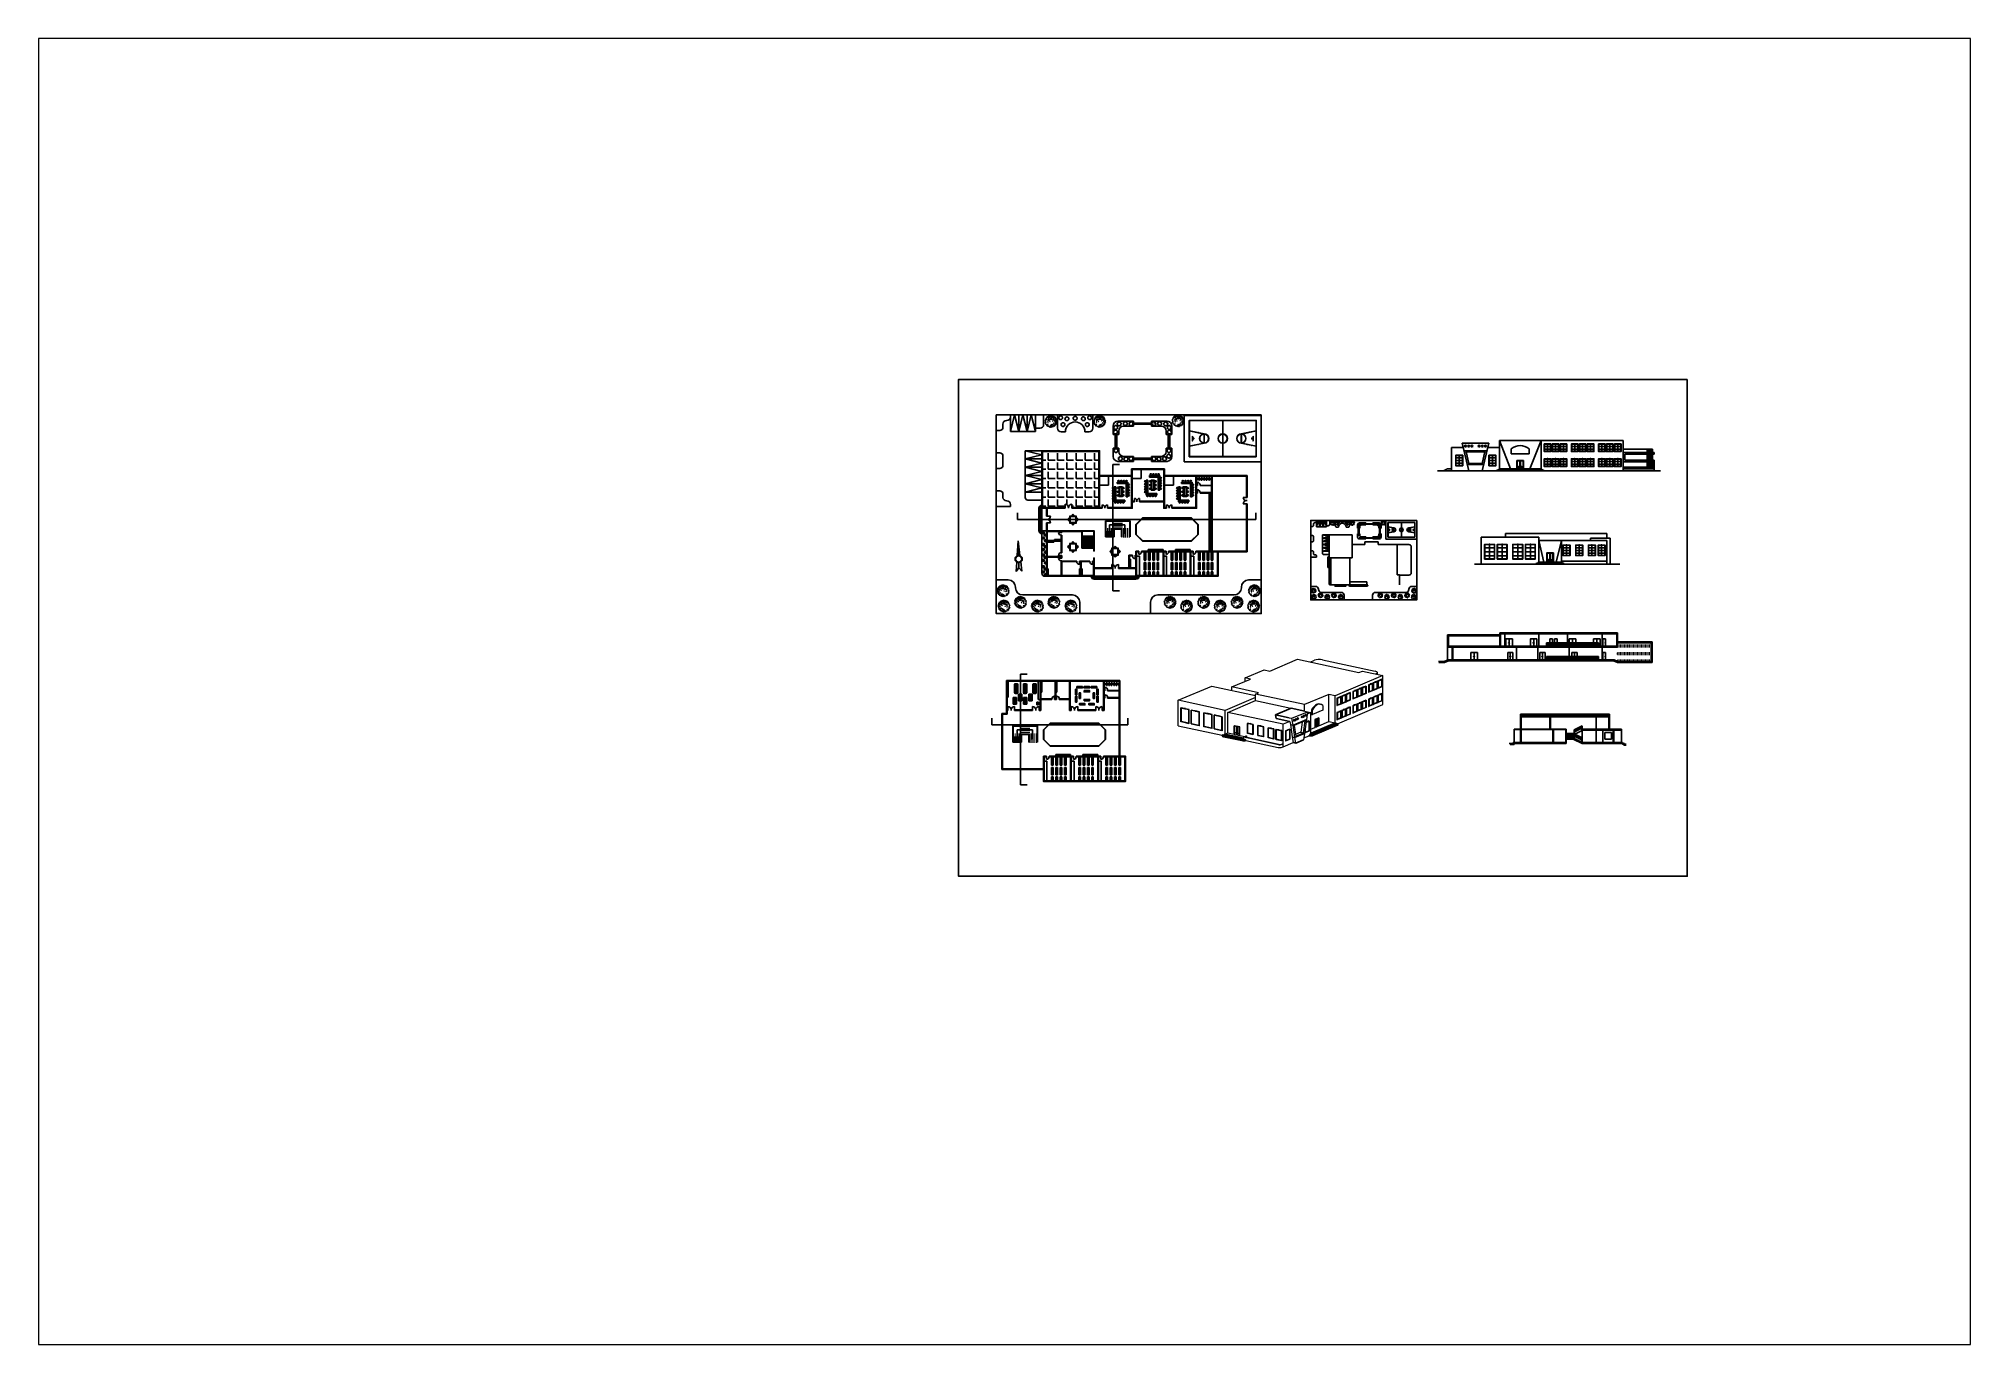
# Paper-space layout 'Лист1' of a CAD drawing. Header units: millimetres. Extents: x 48 to 428, y 32 to 289.
# The model-space entities are those that its viewports show. They can reach past a viewport. Long polylines and large blocks are cut down to what shows.
import ezdxf

# ---------------------------------------------------------------- set-up
doc = ezdxf.new("R2010")
doc.units = ezdxf.units.MM
for name, color, linetype in [('1st floor', 7, 'Continuous'), ('2nd floor', 151, 'Continuous'), ('columns', 22, 'Continuous'), ('SPORT', 7, 'Continuous'), ('windows', 131, 'Continuous')]:
    doc.layers.add(name, color=color, linetype=linetype)
doc.layers.add('Entrance Area', color=140, linetype='Continuous', lineweight=13)
doc.layers.add('trees', color=124, linetype='Continuous', lineweight=13)
doc.styles.add('ATTR', font='romans.shx', dxfattribs={"width": 0.8, "height": 0.7})

# ---------------------------------------------------------------- blocks, each defined once
blk = doc.blocks.new('A$C6FDB6B95')
at = {"layer": 'SPORT', "color": 1}
for p, q in [((-2148, 1133), (1300, 1133)), ((-2148, -936), (-2148, 1133)), ((-1918, 904), (1070, 904)), ((-1918, -706), (-1918, 904)), ((-427, -706), (-427, 904)), ((-421, -706), (-421, 904)), ((1070, 904), (1070, -706)), ((1300, 1133), (1300, -936)), ((-1920, 438), (-1256, 300)), ((-1918, -246), (-1918, 444)), ((-1918, -246), (-1918, 444)), ((-1918, 444), (-1255, 306)), ((-1721, 403), (-1720, 408)), ((-1716, 402), (-1721, 403)), ((-1720, 408), (-1715, 407)), ((-1715, 407), (-1716, 402)), ((-1620, 382), (-1619, 387)), ((-1615, 381), (-1620, 382)), ((-1619, 387), (-1613, 386)), ((-1613, 386), (-1615, 381)), ((-1519, 361), (-1518, 366)), ((-1513, 360), (-1519, 361)), ((-1518, 366), (-1512, 365)), ((-1512, 365), (-1513, 360)), ((-1277, 305), (-1276, 299)), ((-1258, -102), (-1258, 300)), ((-1252, 300), (-1252, -102)), ((-427, -418), (-427, 616)), ((-421, -418), (-421, 616)), ((1070, 444), (406, 306)), ((1071, 438), (407, 300)), ((409, -102), (409, 300)), ((429, 305), (428, 299)), ((1070, -246), (1070, 444)), ((1070, -246), (1070, 444)), ((-1256, -102), (-1920, -240)), ((-1255, -108), (-1918, -246)), ((1070, -706), (-1918, -706)), ((-1277, -107), (-1276, -101)), ((406, -108), (1070, -246)), ((407, -102), (1071, -240)), ((429, -107), (428, -101)), ((1300, -936), (-2148, -936))]:
    blk.add_line(p, q, dxfattribs=at)
for points in [[(1300, -936), (-2148, -936), (-2148, 1133), (1300, 1133)], [(1076, -711), (-1924, -711), (-1924, 909), (1076, 909)], [(-1781, 202), (-1784, 202), (-1784, -4), (-1781, -4)], [(671, 361), (669, 366), (664, 365), (665, 360)], [(772, 382), (771, 387), (765, 386), (766, 381)], [(873, 403), (872, 408), (866, 407), (868, 402)], [(932, 202), (936, 202), (936, -4), (932, -4)], [(-1721, -205), (-1720, -211), (-1715, -209), (-1716, -204)], [(-1620, -184), (-1619, -190), (-1613, -188), (-1615, -183)], [(-1519, -163), (-1518, -168), (-1512, -167), (-1513, -162)], [(671, -163), (669, -168), (664, -167), (665, -162)], [(772, -184), (771, -190), (765, -188), (766, -183)], [(873, -205), (872, -211), (866, -209), (868, -204)]]:
    blk.add_lwpolyline(points, close=True, dxfattribs=at)
blk.add_lwpolyline([(403, -102, -0.985815), (403, 300)], format="xyb", close=True, dxfattribs=at)
for centre, radius in [((-1741, 99), 25.9), ((-424, 99), 207), ((-424, 99), 201), ((892, 99), 25.9)]:
    blk.add_circle(centre, radius, dxfattribs=at)
for centre, radius, start, end in [((-1255, 99), 207, 96.21469, 263.78531), ((-1255, 99), 201, 96.21469, 263.78531), ((-1255, 99), 207, 270, 90), ((-1255, 99), 201, 270.81854, 89.18146), ((406, 99), 207, 90, 270), ((406, 99), 201, 276.21469, 83.78531), ((406, 99), 207, 276.21469, 83.78531)]:
    blk.add_arc(centre, radius, start, end, dxfattribs=at)
blk = doc.blocks.new('Paper Tree Plan')
at = {"layer": 'trees'}
for points in [[(-273, 36), (-286, 45), (-302, 41), (-286, 28)], [(-263, 9), (-279, 11), (-291, -1), (-270, -4)], [(-246, 87), (-256, 100), (-273, 99), (-260, 83)], [(-245, 41), (-256, 52), (-273, 49), (-258, 34)], [(-226, 129), (-236, 142), (-253, 141), (-240, 125)], [(-213, 159), (-221, 173), (-238, 174), (-227, 156)], [(-205, 103), (-216, 115), (-233, 114), (-219, 98)], [(-182, 153), (-191, 167), (-208, 168), (-196, 150)], [(-182, 196), (-185, 212), (-200, 219), (-197, 199)], [(-151, 57), (-163, 68), (-180, 65), (-164, 51)], [(-176, -5), (-162, -12), (-147, -4), (-165, 5)], [(-149, 189), (-153, 205), (-169, 212), (-164, 191)], [(-149, 222), (-150, 238), (-163, 248), (-163, 228)], [(-130, 145), (-133, 160), (-149, 168), (-144, 147)], [(-125, 217), (-125, 233), (-138, 244), (-139, 223)], [(-115, 43), (-120, 58), (-137, 63), (-130, 43)], [(-104, 92), (-113, 105), (-130, 106), (-119, 88)], [(-97, 192), (-99, 208), (-114, 217), (-112, 196)], [(-97, 231), (-97, 247), (-110, 257), (-111, 237)], [(-73, 53), (-80, 67), (-97, 70), (-87, 52)], [(-71, 94), (-78, 108), (-95, 112), (-86, 93)], [(-71, 218), (-71, 234), (-85, 244), (-85, 223)], [(-66, 252), (-67, 268), (-81, 278), (-80, 257)], [(-58, 163), (-56, 179), (-68, 192), (-71, 171)], [(-38, 246), (-38, 263), (-51, 273), (-52, 252)], [(-38, 181), (-32, 196), (-40, 211), (-49, 192)], [(-30, 113), (-23, 128), (-32, 143), (-40, 124)], [(-25, 75), (-19, 90), (-28, 105), (-36, 85)], [(-18, 245), (-12, 259), (-21, 274), (-29, 255)], [(-13, 216), (-7, 230), (-15, 245), (-23, 226)], [(4, 264), (11, 279), (2, 293), (-6, 274)], [(7, 155), (10, 171), (-1, 183), (-5, 163)], [(8, 189), (15, 204), (6, 219), (-2, 200)], [(24, 108), (32, 122), (24, 138), (14, 119)], [(25, 70), (34, 84), (29, 100), (17, 83)], [(26, 166), (22, 150), (32, 137), (38, 157)], [(38, 183), (45, 198), (36, 213), (28, 194)], [(40, 219), (47, 234), (38, 249), (30, 230)], [(61, 249), (68, 264), (59, 279), (51, 259)], [(60, 95), (70, 108), (65, 124), (52, 108)], [(100, 29), (83, 28), (73, 14), (94, 15)], [(87, 240), (95, 254), (89, 270), (78, 252)], [(87, 166), (96, 180), (90, 196), (78, 178)], [(100, 217), (111, 230), (107, 246), (93, 230)], [(105, 190), (114, 203), (108, 219), (97, 202)], [(118, 141), (103, 135), (100, 118), (119, 126)], [(127, 83), (111, 81), (102, 66), (123, 69)], [(143, 173), (128, 167), (123, 151), (143, 158)], [(138, 213), (144, 228), (136, 243), (127, 223)], [(166, 157), (152, 150), (148, 134), (167, 142)], [(173, 69), (157, 68), (148, 53), (169, 54)], [(170, 187), (176, 202), (167, 217), (159, 198)], [(191, 131), (175, 129), (166, 115), (187, 116)], [(202, 170), (186, 165), (181, 148), (201, 155)], [(207, 194), (191, 190), (185, 174), (205, 179)], [(220, 157), (204, 154), (196, 138), (217, 142)], [(214, 91), (201, 82), (201, 64), (218, 76)], [(211, 32), (227, 30), (239, 42), (219, 45)], [(239, 101), (223, 96), (218, 80), (238, 86)], [(242, 134), (227, 128), (222, 112), (241, 119)], [(258, 6), (243, 11), (229, 1), (249, -5)], [(263, 76), (247, 75), (237, 62), (258, 62)], [(283, 43), (267, 45), (255, 32), (276, 30)], [(-270, -74), (-286, -72), (-299, -83), (-278, -87)], [(-266, -39), (-282, -36), (-295, -47), (-274, -51)], [(-256, -91), (-272, -94), (-280, -110), (-259, -106)], [(-245, -119), (-260, -125), (-266, -141), (-246, -134)], [(-236, -47), (-252, -45), (-264, -57), (-243, -60)], [(-215, -140), (-229, -147), (-233, -164), (-214, -155)], [(-219, -194), (-203, -189), (-197, -173), (-217, -179)], [(-200, -226), (-186, -219), (-183, -202), (-202, -211)], [(-171, -173), (-155, -170), (-147, -155), (-167, -158)], [(-137, -38), (-153, -40), (-161, -55), (-140, -52)], [(-148, -248), (-135, -239), (-133, -222), (-151, -233)], [(-124, -264), (-111, -255), (-110, -238), (-127, -249)], [(-84, -272), (-72, -261), (-74, -244), (-89, -258)], [(-49, -14), (-63, -6), (-79, -12), (-61, -23)], [(-65, -244), (-51, -235), (-50, -218), (-68, -229)], [(-47, -292), (-40, -277), (-49, -263), (-57, -282)], [(-20, -287), (-11, -273), (-16, -257), (-28, -274)], [(-19, -195), (-8, -183), (-11, -166), (-25, -181)], [(-6, -241), (0, -227), (-9, -212), (-17, -231)], [(15, -295), (24, -281), (17, -265), (6, -283)], [(22, -221), (25, -206), (14, -193), (10, -213)], [(34, -173), (40, -159), (32, -144), (23, -163)], [(54, -240), (55, -224), (42, -212), (40, -233)], [(63, -280), (65, -264), (52, -253), (50, -273)], [(70, -188), (76, -173), (68, -159), (59, -178)], [(84, -262), (86, -246), (74, -234), (71, -254)], [(113, -131), (108, -116), (92, -110), (98, -130)], [(104, -212), (110, -197), (102, -182), (93, -201)], [(107, -257), (110, -241), (98, -229), (95, -249)], [(152, -92), (141, -80), (124, -81), (137, -97)], [(156, -238), (152, -223), (136, -217), (142, -237)], [(162, -204), (161, -188), (147, -178), (148, -199)], [(186, -6), (170, -2), (157, -13), (177, -18)], [(195, -195), (190, -180), (174, -174), (180, -194)], [(191, -160), (190, -144), (175, -135), (177, -156)], [(217, -22), (203, -14), (187, -21), (205, -32)], [(215, -96), (205, -84), (188, -85), (201, -101)], [(223, -177), (218, -162), (201, -157), (208, -177)], [(234, -145), (226, -131), (209, -128), (219, -147)], [(247, -67), (234, -57), (218, -61), (234, -75)], [(256, -121), (244, -110), (227, -113), (242, -128)], [(271, -70), (261, -58), (244, -58), (257, -75)], [(281, -24), (265, -21), (252, -32), (273, -37)]]:
    blk.add_lwpolyline(points, close=True, dxfattribs=at)

msp = doc.modelspace()

# ---------------------------------------------------------------- hatches: boundary and pattern name
h = msp.add_hatch()
h.set_pattern_fill('ANGLE', color=256, scale=0.4, style=0)
h.set_pattern_definition([(0, (-567.22, 54.6407), (0, 2.794), [2.032, -0.762]), (90, (-567.22, 54.6407), (-2.794, 2e-16), [2.032, -0.762])])
h.paths.add_polyline_path([(1635.75, 1088.26), (1618.75, 1088.26), (1618.75, 1071.26), (1625.61, 1071.26), (1625.61, 1072.26, -0.414214), (1626.61, 1071.26, -0.414214), (1627.61, 1072.26), (1627.61, 1071.26), (1635.75, 1071.26)])

# ---------------------------------------------------------------- linework, layer by layer
for p, q in [((1641.74, 1097.36), (1641.51, 1097.36)), ((1646.19, 1097.36), (1641.74, 1097.36)), ((1646.19, 1096.78), (1646.19, 1097.36)), ((1646.19, 1096.43), (1646.19, 1096.78)), ((1646.19, 1096.78), (1651.64, 1096.78)), ((1646.19, 1096.6), (1651.64, 1096.6)), ((1646.19, 1096.43), (1646.19, 1095.84)), ((1646.19, 1096.43), (1651.64, 1096.43)), ((1651.64, 1096.78), (1651.64, 1097.36)), ((1651.64, 1097.36), (1656.32, 1097.36)), ((1651.64, 1096.78), (1651.64, 1096.13)), ((1651.64, 1096.43), (1651.64, 1095.84)), ((1640.05, 1093.39), (1640.05, 1095.9)), ((1640.81, 1093.39), (1640.05, 1093.39)), ((1640.63, 1089.19), (1640.63, 1093.39)), ((1640.63, 1093.39), (1641.16, 1093.39)), ((1640.63, 1091.29), (1640.63, 1093.39)), ((1640.81, 1093.39), (1640.81, 1089.19)), ((1640.81, 1089.19), (1640.81, 1093.39)), ((1640.98, 1093.39), (1640.98, 1089.19)), ((1640.98, 1089.19), (1640.98, 1093.39)), ((1641.16, 1093.39), (1641.16, 1089.19)), ((1641.16, 1089.19), (1641.16, 1093.39)), ((1641.16, 1093.39), (1641.74, 1093.39)), ((1641.74, 1093.39), (1641.74, 1094.38)), ((1646.19, 1095.84), (1643.2, 1095.84)), ((1651.64, 1095.84), (1654.63, 1095.84)), ((1656.08, 1093.39), (1656.08, 1094.38)), ((1656.67, 1093.39), (1656.08, 1093.39)), ((1656.67, 1093.39), (1656.67, 1089.19)), ((1656.67, 1089.19), (1656.67, 1093.39)), ((1657.19, 1093.39), (1656.67, 1093.39)), ((1656.84, 1093.39), (1656.84, 1089.19)), ((1656.84, 1089.19), (1656.84, 1093.39)), ((1657.02, 1093.39), (1657.02, 1089.19)), ((1657.02, 1089.19), (1657.02, 1093.39)), ((1657.02, 1093.39), (1657.78, 1093.39)), ((1657.19, 1089.19), (1657.19, 1093.39)), ((1657.19, 1091.29), (1657.19, 1093.39)), ((1657.78, 1093.39), (1657.78, 1095.9)), ((1749.44, 1090.73), (1745.44, 1090.73)), ((1745.44, 1090.73), (1747.41, 1082.35)), ((1749.44, 1090.73), (1753.44, 1090.73)), ((1753.44, 1090.73), (1751.47, 1082.35)), ((1756.64, 1091.55), (1760.01, 1082.95)), ((1756.64, 1091.55), (1769.23, 1091.55)), ((1756.64, 1082.8), (1756.64, 1091.55)), ((1756.64, 1091.55), (1794.03, 1091.55)), ((1769.23, 1091.55), (1765.86, 1082.95)), ((1769.23, 1082.8), (1769.23, 1091.55)), ((1771.11, 1090.51), (1770.19, 1090.51)), ((1771.11, 1090.51), (1770.19, 1090.51)), ((1771.14, 1090.57), (1771.09, 1090.57)), ((1771.09, 1090.57), (1771.16, 1090.41)), ((1771.19, 1090.57), (1771.14, 1090.57)), ((1771.19, 1090.57), (1771.24, 1090.57)), ((1771.28, 1090.56), (1771.21, 1090.41)), ((1771.24, 1090.57), (1771.28, 1090.57)), ((1772.19, 1090.51), (1771.26, 1090.51)), ((1772.19, 1090.51), (1771.26, 1090.51)), ((1773.51, 1090.51), (1772.59, 1090.51)), ((1773.51, 1090.51), (1772.59, 1090.51)), ((1773.54, 1090.57), (1773.49, 1090.57)), ((1773.49, 1090.57), (1773.56, 1090.41)), ((1773.59, 1090.57), (1773.54, 1090.57)), ((1773.59, 1090.57), (1773.64, 1090.57)), ((1773.68, 1090.56), (1773.61, 1090.41)), ((1773.64, 1090.57), (1773.68, 1090.57)), ((1774.59, 1090.51), (1773.66, 1090.51)), ((1774.59, 1090.51), (1773.66, 1090.51)), ((1775.91, 1090.51), (1774.99, 1090.51)), ((1775.91, 1090.51), (1774.99, 1090.51)), ((1775.94, 1090.57), (1775.89, 1090.57)), ((1775.89, 1090.57), (1775.96, 1090.41)), ((1775.99, 1090.57), (1775.94, 1090.57)), ((1775.99, 1090.57), (1776.04, 1090.57)), ((1776.08, 1090.56), (1776.01, 1090.41)), ((1776.04, 1090.57), (1776.08, 1090.57)), ((1776.99, 1090.51), (1776.06, 1090.51)), ((1776.99, 1090.51), (1776.06, 1090.51)), ((1779.31, 1090.51), (1778.39, 1090.51)), ((1779.31, 1090.51), (1778.39, 1090.51)), ((1779.34, 1090.57), (1779.29, 1090.57)), ((1779.29, 1090.57), (1779.36, 1090.41)), ((1779.39, 1090.57), (1779.34, 1090.57)), ((1779.39, 1090.57), (1779.44, 1090.57)), ((1779.48, 1090.56), (1779.41, 1090.41)), ((1779.44, 1090.57), (1779.48, 1090.57)), ((1780.39, 1090.51), (1779.46, 1090.51)), ((1780.39, 1090.51), (1779.46, 1090.51)), ((1781.71, 1090.51), (1780.79, 1090.51)), ((1781.71, 1090.51), (1780.79, 1090.51)), ((1781.74, 1090.57), (1781.69, 1090.57)), ((1781.69, 1090.57), (1781.76, 1090.41)), ((1781.79, 1090.57), (1781.74, 1090.57)), ((1781.79, 1090.57), (1781.84, 1090.57)), ((1781.88, 1090.56), (1781.81, 1090.41)), ((1781.84, 1090.57), (1781.88, 1090.57)), ((1782.79, 1090.51), (1781.86, 1090.51)), ((1782.79, 1090.51), (1781.86, 1090.51)), ((1784.11, 1090.51), (1783.19, 1090.51)), ((1784.14, 1090.57), (1784.09, 1090.57)), ((1784.09, 1090.57), (1784.16, 1090.41)), ((1784.19, 1090.57), (1784.14, 1090.57)), ((1784.19, 1090.57), (1784.24, 1090.57)), ((1784.28, 1090.56), (1784.21, 1090.41)), ((1784.24, 1090.57), (1784.28, 1090.57)), ((1785.19, 1090.51), (1784.26, 1090.51)), ((1787.51, 1090.51), (1786.59, 1090.51)), ((1787.51, 1090.51), (1786.59, 1090.51)), ((1787.54, 1090.57), (1787.49, 1090.57)), ((1787.49, 1090.57), (1787.56, 1090.41)), ((1787.59, 1090.57), (1787.54, 1090.57)), ((1787.59, 1090.57), (1787.64, 1090.57)), ((1787.68, 1090.56), (1787.61, 1090.41)), ((1787.64, 1090.57), (1787.68, 1090.57)), ((1788.59, 1090.51), (1787.66, 1090.51)), ((1788.59, 1090.51), (1787.66, 1090.51)), ((1789.91, 1090.51), (1788.99, 1090.51)), ((1789.91, 1090.51), (1788.99, 1090.51)), ((1789.94, 1090.57), (1789.89, 1090.57)), ((1789.89, 1090.57), (1789.96, 1090.41)), ((1789.99, 1090.57), (1789.94, 1090.57)), ((1789.99, 1090.57), (1790.04, 1090.57)), ((1790.08, 1090.56), (1790.01, 1090.41)), ((1790.04, 1090.57), (1790.08, 1090.57)), ((1790.99, 1090.51), (1790.06, 1090.51)), ((1790.99, 1090.51), (1790.06, 1090.51)), ((1792.31, 1090.51), (1791.39, 1090.51)), ((1792.31, 1090.51), (1791.39, 1090.51)), ((1792.34, 1090.57), (1792.29, 1090.57)), ((1792.29, 1090.57), (1792.36, 1090.41)), ((1792.39, 1090.57), (1792.34, 1090.57)), ((1792.39, 1090.57), (1792.44, 1090.57)), ((1792.48, 1090.56), (1792.41, 1090.41)), ((1792.44, 1090.57), (1792.48, 1090.57)), ((1793.39, 1090.51), (1792.46, 1090.51)), ((1793.39, 1090.51), (1792.46, 1090.51)), ((1794.03, 1082.35), (1794.03, 1091.55)), ((1640.05, 1089.19), (1640.05, 1086.69)), ((1640.81, 1089.19), (1640.05, 1089.19)), ((1641.16, 1089.19), (1641.74, 1089.19)), ((1641.74, 1085.23), (1641.51, 1085.23)), ((1641.74, 1089.19), (1641.74, 1088.2)), ((1646.19, 1085.23), (1641.74, 1085.23)), ((1646.19, 1086.74), (1643.2, 1086.74)), ((1646.19, 1086.74), (1646.19, 1085.81)), ((1646.19, 1086.16), (1651.64, 1086.16)), ((1646.19, 1085.99), (1651.64, 1085.99)), ((1646.19, 1085.81), (1646.19, 1085.23)), ((1646.19, 1085.81), (1651.64, 1085.81)), ((1651.64, 1086.74), (1654.63, 1086.74)), ((1651.64, 1085.23), (1656.08, 1085.23)), ((1656.08, 1089.19), (1656.08, 1088.2)), ((1656.67, 1089.19), (1656.08, 1089.19)), ((1656.08, 1085.23), (1656.32, 1085.23)), ((1657.02, 1089.19), (1657.78, 1089.19)), ((1657.78, 1089.19), (1657.78, 1086.69)), ((1742.24, 1082.95), (1742.24, 1089.45)), ((1742.24, 1089.45), (1743.24, 1089.45)), ((1745.74, 1089.45), (1742.24, 1089.45)), ((1743.24, 1089.45), (1743.74, 1089.45)), ((1745.54, 1086.29), (1743.54, 1086.29)), ((1745.54, 1085.48), (1743.54, 1085.48)), ((1745.54, 1084.67), (1743.54, 1084.67)), ((1744.49, 1087.12), (1744.44, 1087.12)), ((1744.44, 1087.12), (1744.51, 1087.01)), ((1744.54, 1087.12), (1744.49, 1087.12)), ((1744.54, 1087.12), (1744.59, 1087.12)), ((1744.54, 1087.01), (1744.54, 1083.95)), ((1744.63, 1087.12), (1744.56, 1087.01)), ((1744.59, 1087.12), (1744.63, 1087.12)), ((1752.89, 1088.41), (1745.98, 1088.41)), ((1746.6, 1088.11), (1747.44, 1084.55)), ((1752.27, 1088.11), (1746.6, 1088.11)), ((1752.27, 1088.11), (1751.44, 1084.55)), ((1756.64, 1089.45), (1753.14, 1089.45)), ((1755.54, 1086.29), (1753.54, 1086.29)), ((1755.54, 1085.48), (1753.54, 1085.48)), ((1755.54, 1084.67), (1753.54, 1084.67)), ((1754.49, 1087.12), (1754.44, 1087.12)), ((1754.44, 1087.12), (1754.51, 1087.01)), ((1754.54, 1087.12), (1754.49, 1087.12)), ((1754.54, 1087.12), (1754.59, 1087.12)), ((1754.54, 1087.01), (1754.54, 1083.95)), ((1754.63, 1087.12), (1754.56, 1087.01)), ((1754.59, 1087.12), (1754.63, 1087.12)), ((1756.64, 1089.45), (1756.64, 1082.95)), ((1760.23, 1087.5), (1760.23, 1089)), ((1765.64, 1087.5), (1760.23, 1087.5)), ((1761.93, 1082.95), (1761.93, 1085.45)), ((1763.93, 1085.45), (1761.93, 1085.45)), ((1762.03, 1085.39), (1762.03, 1083.54)), ((1762.03, 1082.95), (1762.03, 1085.39)), ((1762.93, 1082.95), (1762.93, 1085.45)), ((1763.83, 1085.39), (1763.83, 1083.9)), ((1763.83, 1082.95), (1763.83, 1085.39)), ((1763.93, 1082.95), (1763.93, 1085.45)), ((1765.64, 1088.5), (1765.64, 1089)), ((1765.64, 1087.5), (1765.64, 1088.5)), ((1772.19, 1089.7), (1770.19, 1089.7)), ((1772.19, 1089.7), (1770.19, 1089.7)), ((1772.19, 1088.9), (1770.19, 1088.9)), ((1772.19, 1088.9), (1770.19, 1088.9)), ((1771.11, 1086.01), (1770.19, 1086.01)), ((1771.11, 1086.01), (1770.19, 1086.01)), ((1772.19, 1085.2), (1770.19, 1085.2)), ((1772.19, 1085.2), (1770.19, 1085.2)), ((1771.14, 1086.07), (1771.09, 1086.07)), ((1771.09, 1086.07), (1771.16, 1085.91)), ((1771.19, 1086.07), (1771.14, 1086.07)), ((1771.19, 1090.41), (1771.19, 1088.17)), ((1771.19, 1086.07), (1771.24, 1086.07)), ((1771.19, 1085.91), (1771.19, 1083.67)), ((1771.28, 1086.06), (1771.21, 1085.91)), ((1771.24, 1086.07), (1771.28, 1086.07)), ((1772.19, 1086.01), (1771.26, 1086.01)), ((1772.19, 1086.01), (1771.26, 1086.01)), ((1774.59, 1089.7), (1772.59, 1089.7)), ((1774.59, 1089.7), (1772.59, 1089.7)), ((1774.59, 1088.9), (1772.59, 1088.9)), ((1774.59, 1088.9), (1772.59, 1088.9)), ((1773.51, 1086.01), (1772.59, 1086.01)), ((1773.51, 1086.01), (1772.59, 1086.01)), ((1774.59, 1085.2), (1772.59, 1085.2)), ((1774.59, 1085.2), (1772.59, 1085.2)), ((1773.54, 1086.07), (1773.49, 1086.07)), ((1773.49, 1086.07), (1773.56, 1085.91)), ((1773.59, 1086.07), (1773.54, 1086.07)), ((1773.59, 1090.41), (1773.59, 1088.17)), ((1773.59, 1086.07), (1773.64, 1086.07)), ((1773.59, 1085.91), (1773.59, 1083.67)), ((1773.68, 1086.06), (1773.61, 1085.91)), ((1773.64, 1086.07), (1773.68, 1086.07)), ((1774.59, 1086.01), (1773.66, 1086.01)), ((1774.59, 1086.01), (1773.66, 1086.01)), ((1776.99, 1089.7), (1774.99, 1089.7)), ((1776.99, 1089.7), (1774.99, 1089.7)), ((1776.99, 1088.9), (1774.99, 1088.9)), ((1776.99, 1088.9), (1774.99, 1088.9)), ((1775.91, 1086.01), (1774.99, 1086.01)), ((1775.91, 1086.01), (1774.99, 1086.01)), ((1776.99, 1085.2), (1774.99, 1085.2)), ((1776.99, 1085.2), (1774.99, 1085.2)), ((1775.94, 1086.07), (1775.89, 1086.07)), ((1775.89, 1086.07), (1775.96, 1085.91)), ((1775.99, 1086.07), (1775.94, 1086.07)), ((1775.99, 1090.41), (1775.99, 1088.17)), ((1775.99, 1086.07), (1776.04, 1086.07)), ((1775.99, 1085.91), (1775.99, 1083.67)), ((1776.08, 1086.06), (1776.01, 1085.91)), ((1776.04, 1086.07), (1776.08, 1086.07)), ((1776.99, 1086.01), (1776.06, 1086.01)), ((1776.99, 1086.01), (1776.06, 1086.01)), ((1780.39, 1089.7), (1778.39, 1089.7)), ((1780.39, 1089.7), (1778.39, 1089.7)), ((1780.39, 1088.9), (1778.39, 1088.9)), ((1780.39, 1088.9), (1778.39, 1088.9)), ((1779.31, 1086.01), (1778.39, 1086.01)), ((1779.31, 1086.01), (1778.39, 1086.01)), ((1780.39, 1085.2), (1778.39, 1085.2)), ((1780.39, 1085.2), (1778.39, 1085.2)), ((1779.34, 1086.07), (1779.29, 1086.07)), ((1779.29, 1086.07), (1779.36, 1085.91)), ((1779.39, 1086.07), (1779.34, 1086.07)), ((1779.39, 1090.41), (1779.39, 1088.17)), ((1779.39, 1086.07), (1779.44, 1086.07)), ((1779.39, 1085.91), (1779.39, 1083.67)), ((1779.48, 1086.06), (1779.41, 1085.91)), ((1779.44, 1086.07), (1779.48, 1086.07)), ((1780.39, 1086.01), (1779.46, 1086.01)), ((1780.39, 1086.01), (1779.46, 1086.01)), ((1782.79, 1089.7), (1780.79, 1089.7)), ((1782.79, 1089.7), (1780.79, 1089.7)), ((1782.79, 1088.9), (1780.79, 1088.9)), ((1782.79, 1088.9), (1780.79, 1088.9)), ((1781.71, 1086.01), (1780.79, 1086.01)), ((1781.71, 1086.01), (1780.79, 1086.01)), ((1782.79, 1085.2), (1780.79, 1085.2)), ((1782.79, 1085.2), (1780.79, 1085.2)), ((1781.74, 1086.07), (1781.69, 1086.07)), ((1781.69, 1086.07), (1781.76, 1085.91)), ((1781.79, 1086.07), (1781.74, 1086.07)), ((1781.79, 1090.41), (1781.79, 1088.17)), ((1781.79, 1086.07), (1781.84, 1086.07)), ((1781.79, 1085.91), (1781.79, 1083.67)), ((1781.88, 1086.06), (1781.81, 1085.91)), ((1781.84, 1086.07), (1781.88, 1086.07)), ((1782.79, 1086.01), (1781.86, 1086.01)), ((1782.79, 1086.01), (1781.86, 1086.01)), ((1785.19, 1089.7), (1783.19, 1089.7)), ((1785.19, 1088.9), (1783.19, 1088.9)), ((1784.11, 1086.01), (1783.19, 1086.01)), ((1784.11, 1086.01), (1783.19, 1086.01)), ((1785.19, 1085.2), (1783.19, 1085.2)), ((1785.19, 1085.2), (1783.19, 1085.2)), ((1784.14, 1086.07), (1784.09, 1086.07)), ((1784.09, 1086.07), (1784.16, 1085.91)), ((1784.19, 1086.07), (1784.14, 1086.07)), ((1784.19, 1090.41), (1784.19, 1088.17)), ((1784.19, 1086.07), (1784.24, 1086.07)), ((1784.19, 1085.91), (1784.19, 1083.67)), ((1784.28, 1086.06), (1784.21, 1085.91)), ((1784.24, 1086.07), (1784.28, 1086.07)), ((1785.19, 1086.01), (1784.26, 1086.01)), ((1785.19, 1086.01), (1784.26, 1086.01)), ((1788.59, 1089.7), (1786.59, 1089.7)), ((1788.59, 1089.7), (1786.59, 1089.7)), ((1788.59, 1088.9), (1786.59, 1088.9)), ((1788.59, 1088.9), (1786.59, 1088.9)), ((1787.51, 1086.01), (1786.59, 1086.01)), ((1787.51, 1086.01), (1786.59, 1086.01)), ((1788.59, 1085.2), (1786.59, 1085.2)), ((1788.59, 1085.2), (1786.59, 1085.2)), ((1787.54, 1086.07), (1787.49, 1086.07)), ((1787.49, 1086.07), (1787.56, 1085.91)), ((1787.59, 1086.07), (1787.54, 1086.07)), ((1787.59, 1090.41), (1787.59, 1088.17)), ((1787.59, 1086.07), (1787.64, 1086.07)), ((1787.59, 1085.91), (1787.59, 1083.67)), ((1787.68, 1086.06), (1787.61, 1085.91)), ((1787.64, 1086.07), (1787.68, 1086.07)), ((1788.59, 1086.01), (1787.66, 1086.01)), ((1788.59, 1086.01), (1787.66, 1086.01)), ((1790.99, 1089.7), (1788.99, 1089.7)), ((1790.99, 1089.7), (1788.99, 1089.7)), ((1790.99, 1088.9), (1788.99, 1088.9)), ((1790.99, 1088.9), (1788.99, 1088.9)), ((1789.91, 1086.01), (1788.99, 1086.01)), ((1789.91, 1086.01), (1788.99, 1086.01)), ((1790.99, 1085.2), (1788.99, 1085.2)), ((1790.99, 1085.2), (1788.99, 1085.2)), ((1789.94, 1086.07), (1789.89, 1086.07)), ((1789.89, 1086.07), (1789.96, 1085.91)), ((1789.99, 1086.07), (1789.94, 1086.07)), ((1789.99, 1090.41), (1789.99, 1088.17)), ((1789.99, 1086.07), (1790.04, 1086.07)), ((1789.99, 1085.91), (1789.99, 1083.67)), ((1790.08, 1086.06), (1790.01, 1085.91)), ((1790.04, 1086.07), (1790.08, 1086.07)), ((1790.99, 1086.01), (1790.06, 1086.01)), ((1790.99, 1086.01), (1790.06, 1086.01)), ((1793.39, 1089.7), (1791.39, 1089.7)), ((1793.39, 1089.7), (1791.39, 1089.7)), ((1793.39, 1088.9), (1791.39, 1088.9)), ((1793.39, 1088.9), (1791.39, 1088.9)), ((1792.31, 1086.01), (1791.39, 1086.01)), ((1792.31, 1086.01), (1791.39, 1086.01)), ((1793.39, 1085.2), (1791.39, 1085.2)), ((1793.39, 1085.2), (1791.39, 1085.2)), ((1792.34, 1086.07), (1792.29, 1086.07)), ((1792.29, 1086.07), (1792.36, 1085.91)), ((1792.39, 1086.07), (1792.34, 1086.07)), ((1792.39, 1090.41), (1792.39, 1088.17)), ((1792.39, 1086.07), (1792.44, 1086.07)), ((1792.39, 1085.91), (1792.39, 1083.67)), ((1792.48, 1086.06), (1792.41, 1085.91)), ((1792.44, 1086.07), (1792.48, 1086.07)), ((1793.39, 1086.01), (1792.46, 1086.01)), ((1793.39, 1086.01), (1792.46, 1086.01)), ((1794.03, 1082.95), (1794.03, 1088.95)), ((1794.03, 1088.95), (1802.83, 1088.95)), ((1794.03, 1087.95), (1802.83, 1087.95)), ((1802.83, 1085.08), (1794.03, 1085.08)), ((1794.53, 1085.58), (1794.53, 1087.45)), ((1794.53, 1087.45), (1803.33, 1087.45)), ((1803.33, 1085.58), (1794.53, 1085.58)), ((1795.03, 1088.95), (1802.83, 1088.95)), ((1802.83, 1088.95), (1800.68, 1088.95)), ((1801.28, 1087.95), (1801.28, 1088.95)), ((1801.28, 1085.58), (1801.28, 1087.45)), ((1801.28, 1083.45), (1801.28, 1085.08)), ((1801.58, 1087.95), (1801.58, 1088.95)), ((1801.58, 1085.58), (1801.58, 1087.45)), ((1801.58, 1083.45), (1801.58, 1085.08)), ((1801.88, 1087.95), (1801.88, 1088.95)), ((1801.88, 1085.58), (1801.88, 1087.45)), ((1801.88, 1083.45), (1801.88, 1085.08)), ((1802.08, 1087.95), (1802.08, 1088.95)), ((1802.08, 1085.58), (1802.08, 1087.45)), ((1802.08, 1083.45), (1802.08, 1085.08)), ((1802.28, 1087.95), (1802.28, 1088.95)), ((1802.28, 1085.58), (1802.28, 1087.45)), ((1802.28, 1083.45), (1802.28, 1085.08)), ((1802.48, 1087.95), (1802.48, 1088.95)), ((1802.48, 1085.58), (1802.48, 1087.45)), ((1802.48, 1083.45), (1802.48, 1085.08)), ((1802.58, 1087.95), (1802.58, 1088.95)), ((1802.58, 1085.58), (1802.58, 1087.45)), ((1802.58, 1083.45), (1802.58, 1085.08)), ((1802.68, 1087.95), (1802.68, 1088.95)), ((1802.68, 1085.58), (1802.68, 1087.45)), ((1802.68, 1083.45), (1802.68, 1085.08)), ((1802.73, 1087.95), (1802.73, 1088.95)), ((1802.73, 1085.58), (1802.73, 1087.45)), ((1802.73, 1083.45), (1802.73, 1085.08)), ((1802.78, 1087.95), (1802.78, 1088.95)), ((1802.78, 1085.58), (1802.78, 1087.45)), ((1802.78, 1083.45), (1802.78, 1085.08)), ((1802.83, 1087.95), (1802.83, 1088.95)), ((1802.83, 1087.95), (1803.33, 1087.95)), ((1802.83, 1085.58), (1802.83, 1087.45)), ((1802.83, 1083.45), (1802.83, 1085.08)), ((1802.88, 1087.45), (1802.88, 1087.95)), ((1802.88, 1082.95), (1802.88, 1085.58)), ((1803.08, 1087.45), (1803.08, 1087.95)), ((1803.08, 1082.95), (1803.08, 1085.58)), ((1803.18, 1087.45), (1803.18, 1087.95)), ((1803.18, 1082.95), (1803.18, 1085.58)), ((1803.23, 1087.45), (1803.23, 1087.95)), ((1803.23, 1082.95), (1803.23, 1085.58)), ((1803.28, 1087.45), (1803.28, 1087.95)), ((1803.28, 1082.95), (1803.28, 1085.58)), ((1803.33, 1087.95), (1803.33, 1087.45)), ((1803.33, 1087.45), (1803.33, 1087.95)), ((1803.33, 1085.58), (1803.33, 1082.95)), ((1803.33, 1085.58), (1803.33, 1082.95)), ((1803.33, 1082.35), (1803.33, 1085.58)), ((1639.98, 1084.28), (1641.98, 1084.28)), ((1639.98, 1046.11), (1639.98, 1084.28)), ((1739.93, 1082.35), (1737.93, 1082.35)), ((1739.93, 1082.35), (1739.93, 1082.5)), ((1739.93, 1082.5), (1740.23, 1082.5)), ((1803.33, 1082.35), (1739.93, 1082.35)), ((1739.93, 1082.35), (1742.24, 1082.35)), ((1740.23, 1082.5), (1740.23, 1082.65)), ((1740.23, 1082.65), (1740.53, 1082.65)), ((1740.53, 1082.65), (1740.53, 1082.8)), ((1740.53, 1082.8), (1740.83, 1082.8)), ((1740.83, 1082.95), (1740.83, 1082.8)), ((1742.24, 1082.95), (1740.83, 1082.95)), ((1742.24, 1082.95), (1742.24, 1082.35)), ((1751.91, 1084.25), (1746.96, 1084.25)), ((1751.44, 1084.55), (1747.44, 1084.55)), ((1753.54, 1083.95), (1755.54, 1083.95)), ((1755.73, 1082.35), (1755.73, 1082.5)), ((1770.13, 1082.5), (1755.73, 1082.5)), ((1770.13, 1082.35), (1755.73, 1082.35)), ((1756.04, 1082.5), (1756.04, 1082.65)), ((1769.83, 1082.65), (1756.04, 1082.65)), ((1756.34, 1082.65), (1756.34, 1082.8)), ((1769.53, 1082.8), (1756.34, 1082.8)), ((1769.23, 1082.95), (1756.64, 1082.95)), ((1762.93, 1082.95), (1758.43, 1082.95)), ((1763.93, 1082.95), (1761.93, 1082.95)), ((1762.13, 1082.95), (1763.84, 1082.95)), ((1762.99, 1082.95), (1762.13, 1082.95)), ((1762.93, 1082.95), (1767.43, 1082.95)), ((1762.93, 1082.8), (1766.93, 1082.8)), ((1763.79, 1082.98), (1763.83, 1082.95)), ((1769.53, 1082.65), (1769.53, 1082.8)), ((1769.83, 1082.5), (1769.83, 1082.65)), ((1770.13, 1082.35), (1770.13, 1082.5)), ((1772.19, 1084.4), (1770.19, 1084.4)), ((1772.19, 1084.4), (1770.19, 1084.4)), ((1774.59, 1084.4), (1772.59, 1084.4)), ((1774.59, 1084.4), (1772.59, 1084.4)), ((1776.99, 1084.4), (1774.99, 1084.4)), ((1776.99, 1084.4), (1774.99, 1084.4)), ((1780.39, 1084.4), (1778.39, 1084.4)), ((1780.39, 1084.4), (1778.39, 1084.4)), ((1782.79, 1084.4), (1780.79, 1084.4)), ((1782.79, 1084.4), (1780.79, 1084.4)), ((1785.19, 1084.4), (1783.19, 1084.4)), ((1785.19, 1084.4), (1783.19, 1084.4)), ((1788.59, 1084.4), (1786.59, 1084.4)), ((1788.59, 1084.4), (1786.59, 1084.4)), ((1790.99, 1084.4), (1788.99, 1084.4)), ((1790.99, 1084.4), (1788.99, 1084.4)), ((1793.39, 1084.4), (1791.39, 1084.4)), ((1793.39, 1084.4), (1791.39, 1084.4)), ((1794.03, 1082.95), (1794.03, 1083.95)), ((1802.83, 1083.45), (1794.03, 1083.45)), ((1803.33, 1082.95), (1794.03, 1082.95)), ((1794.03, 1082.95), (1802.83, 1082.95)), ((1802.83, 1082.95), (1803.33, 1082.95)), ((1803.33, 1082.35), (1805.33, 1082.35)), ((1611.23, 1067.66), (1611.23, 1069.66)), ((1683.15, 1067.66), (1611.23, 1067.66)), ((1683.15, 1068.66), (1683.15, 1069.66)), ((1683.15, 1067.66), (1683.15, 1068.66)), ((1624.36, 1061.61), (1622.36, 1061.61)), ((1622.36, 1061.61), (1622.36, 1061.31)), ((1703.24, 1063.09), (1705.24, 1063.09)), ((1705.24, 1062.59), (1703.24, 1063.09)), ((1713.84, 1065.06), (1713.84, 1066.07)), ((1714.14, 1065.06), (1713.84, 1065.06)), ((1713.84, 1063.38), (1713.84, 1062.38)), ((1714.14, 1063.38), (1713.84, 1063.38)), ((1714.07, 1063.38), (1714.07, 1065.06)), ((1714.07, 1065.06), (1714.28, 1065.06)), ((1714.07, 1064.22), (1714.07, 1065.06)), ((1714.14, 1065.06), (1714.14, 1063.38)), ((1714.14, 1063.38), (1714.14, 1065.06)), ((1714.21, 1065.06), (1714.21, 1063.38)), ((1714.21, 1063.38), (1714.21, 1065.06)), ((1714.28, 1065.06), (1714.28, 1063.38)), ((1714.28, 1063.38), (1714.28, 1065.06)), ((1714.28, 1065.06), (1714.51, 1065.06)), ((1714.28, 1063.38), (1714.51, 1063.38)), ((1714.51, 1066.65), (1714.42, 1066.65)), ((1714.51, 1061.8), (1714.42, 1061.8)), ((1716.29, 1066.65), (1714.51, 1066.65)), ((1714.51, 1065.06), (1714.51, 1065.46)), ((1714.51, 1063.38), (1714.51, 1062.99)), ((1716.29, 1061.8), (1714.51, 1061.8)), ((1716.29, 1066.04), (1715.1, 1066.04)), ((1716.29, 1062.4), (1715.1, 1062.4)), ((1716.29, 1066.42), (1716.29, 1066.65)), ((1716.29, 1066.28), (1716.29, 1066.42)), ((1716.29, 1066.42), (1718.47, 1066.42)), ((1716.29, 1066.35), (1718.47, 1066.35)), ((1716.29, 1066.28), (1716.29, 1066.04)), ((1716.29, 1066.28), (1718.47, 1066.28)), ((1716.29, 1062.4), (1716.29, 1062.03)), ((1716.29, 1062.17), (1718.47, 1062.17)), ((1716.29, 1062.1), (1718.47, 1062.1)), ((1716.29, 1062.03), (1716.29, 1061.8)), ((1716.29, 1062.03), (1718.47, 1062.03)), ((1718.47, 1066.42), (1718.47, 1066.65)), ((1718.47, 1066.65), (1720.34, 1066.65)), ((1718.47, 1066.42), (1718.47, 1066.16)), ((1718.47, 1066.28), (1718.47, 1066.04)), ((1718.47, 1066.04), (1719.67, 1066.04)), ((1718.47, 1062.4), (1719.67, 1062.4)), ((1718.47, 1061.8), (1720.25, 1061.8)), ((1720.25, 1065.06), (1720.25, 1065.46)), ((1720.48, 1065.06), (1720.25, 1065.06)), ((1720.25, 1063.38), (1720.25, 1062.99)), ((1720.48, 1063.38), (1720.25, 1063.38)), ((1720.25, 1061.8), (1720.34, 1061.8)), ((1720.48, 1065.06), (1720.48, 1063.38)), ((1720.48, 1063.38), (1720.48, 1065.06)), ((1720.69, 1065.06), (1720.48, 1065.06)), ((1720.55, 1065.06), (1720.55, 1063.38)), ((1720.55, 1063.38), (1720.55, 1065.06)), ((1720.62, 1065.06), (1720.62, 1063.38)), ((1720.62, 1063.38), (1720.62, 1065.06)), ((1720.62, 1065.06), (1720.93, 1065.06)), ((1720.62, 1063.38), (1720.93, 1063.38)), ((1720.69, 1063.38), (1720.69, 1065.06)), ((1720.69, 1064.22), (1720.69, 1065.06)), ((1720.93, 1065.06), (1720.93, 1066.07)), ((1720.93, 1063.38), (1720.93, 1062.38)), ((1751.15, 1054.24), (1751.15, 1062.35)), ((1768.55, 1062.35), (1751.15, 1062.35)), ((1758.55, 1063.44), (1789.06, 1063.44)), ((1758.55, 1063.44), (1758.55, 1062.35)), ((1764.43, 1062.35), (1767.93, 1062.35)), ((1768.55, 1063.44), (1775.36, 1063.44)), ((1768.55, 1054.69), (1768.55, 1062.35)), ((1768.55, 1061.35), (1775.36, 1061.35)), ((1768.55, 1061.35), (1770.09, 1054.84)), ((1775.36, 1061.35), (1773.81, 1054.84)), ((1775.36, 1054.69), (1775.36, 1061.35)), ((1775.36, 1061.35), (1789.06, 1061.35)), ((1775.36, 1061.35), (1789.06, 1061.35)), ((1784.12, 1062.02), (1790.06, 1062.02)), ((1784.12, 1062.02), (1784.12, 1061.35)), ((1789.06, 1062.02), (1789.06, 1063.44)), ((1789.06, 1054.24), (1789.06, 1061.35)), ((1790.06, 1062.02), (1790.06, 1054.24)), ((1611.4, 1061.2), (1611.12, 1056.8)), ((1611.52, 1056.88), (1611.4, 1061.2)), ((1611.52, 1056.88), (1611.4, 1061.2)), ((1611.4, 1061.2), (1611.92, 1056.82)), ((1711.56, 1053.41), (1711.56, 1056.13)), ((1716.08, 1060.09), (1712.2, 1060.09)), ((1716.08, 1060.89), (1716.08, 1060.09)), ((1720.04, 1060.89), (1720.04, 1060.09)), ((1753.19, 1060.15), (1752.2, 1060.15)), ((1752.2, 1060.15), (1752.2, 1056.98)), ((1752.2, 1055.75), (1754.3, 1055.75)), ((1755.15, 1060.1), (1752.25, 1060.1)), ((1752.25, 1060.1), (1752.25, 1055.8)), ((1752.25, 1060.1), (1755.15, 1060.1)), ((1755.15, 1059.13), (1752.25, 1059.13)), ((1755.15, 1057.95), (1752.25, 1057.95)), ((1755.15, 1056.76), (1752.25, 1056.76)), ((1752.25, 1055.8), (1755.15, 1055.8)), ((1753.64, 1060.15), (1753.3, 1060.15)), ((1753.65, 1060.21), (1753.6, 1060.21)), ((1753.6, 1060.21), (1753.68, 1060.1)), ((1753.7, 1060.21), (1753.65, 1060.21)), ((1753.7, 1060.21), (1753.75, 1060.21)), ((1753.7, 1060.1), (1753.7, 1055.8)), ((1753.8, 1060.2), (1753.73, 1060.1)), ((1753.75, 1060.21), (1753.8, 1060.21)), ((1754.3, 1060.15), (1753.76, 1060.15)), ((1755.15, 1055.8), (1755.15, 1060.1)), ((1755.2, 1056.98), (1755.2, 1060.15)), ((1756.99, 1060.15), (1756, 1060.15)), ((1756, 1060.15), (1756, 1056.98)), ((1756, 1055.75), (1758.1, 1055.75)), ((1758.95, 1060.1), (1756.05, 1060.1)), ((1756.05, 1060.1), (1756.05, 1055.8)), ((1756.05, 1060.1), (1758.95, 1060.1)), ((1758.95, 1059.13), (1756.05, 1059.13)), ((1758.95, 1057.95), (1756.05, 1057.95)), ((1758.95, 1056.76), (1756.05, 1056.76)), ((1756.05, 1055.8), (1758.95, 1055.8)), ((1757.44, 1060.15), (1757.1, 1060.15)), ((1757.45, 1060.21), (1757.4, 1060.21)), ((1757.4, 1060.21), (1757.48, 1060.1)), ((1757.5, 1060.21), (1757.45, 1060.21)), ((1757.5, 1060.21), (1757.55, 1060.21)), ((1757.5, 1060.1), (1757.5, 1055.8)), ((1757.6, 1060.2), (1757.53, 1060.1)), ((1757.55, 1060.21), (1757.6, 1060.21)), ((1758.1, 1060.15), (1757.56, 1060.15)), ((1758.95, 1055.8), (1758.95, 1060.1)), ((1759, 1056.98), (1759, 1060.15)), ((1761.69, 1060.15), (1760.7, 1060.15)), ((1760.7, 1060.15), (1760.7, 1056.98)), ((1760.7, 1055.75), (1762.8, 1055.75)), ((1763.65, 1060.1), (1760.75, 1060.1)), ((1760.75, 1060.1), (1760.75, 1055.8)), ((1760.75, 1060.1), (1763.65, 1060.1)), ((1763.65, 1059.13), (1760.75, 1059.13)), ((1763.65, 1057.95), (1760.75, 1057.95)), ((1763.65, 1056.76), (1760.75, 1056.76)), ((1760.75, 1055.8), (1763.65, 1055.8)), ((1762.14, 1060.15), (1761.8, 1060.15)), ((1762.15, 1060.21), (1762.1, 1060.21)), ((1762.1, 1060.21), (1762.18, 1060.1)), ((1762.2, 1060.21), (1762.15, 1060.21)), ((1762.2, 1060.21), (1762.25, 1060.21)), ((1762.2, 1060.1), (1762.2, 1055.8)), ((1762.3, 1060.2), (1762.23, 1060.1)), ((1762.25, 1060.21), (1762.3, 1060.21)), ((1762.8, 1060.15), (1762.26, 1060.15)), ((1763.65, 1055.8), (1763.65, 1060.1)), ((1763.7, 1056.98), (1763.7, 1060.15)), ((1765.49, 1060.15), (1764.5, 1060.15)), ((1764.5, 1060.15), (1764.5, 1056.98)), ((1764.5, 1055.75), (1766.6, 1055.75)), ((1767.45, 1060.1), (1764.55, 1060.1)), ((1764.55, 1060.1), (1764.55, 1055.8)), ((1764.55, 1060.1), (1767.45, 1060.1)), ((1767.45, 1059.13), (1764.55, 1059.13)), ((1767.45, 1057.95), (1764.55, 1057.95)), ((1767.45, 1056.76), (1764.55, 1056.76)), ((1764.55, 1055.8), (1767.45, 1055.8)), ((1765.94, 1060.15), (1765.6, 1060.15)), ((1765.95, 1060.21), (1765.9, 1060.21)), ((1765.9, 1060.21), (1765.98, 1060.1)), ((1766, 1060.21), (1765.95, 1060.21)), ((1766, 1060.21), (1766.05, 1060.21)), ((1766, 1060.1), (1766, 1055.8)), ((1766.1, 1060.2), (1766.03, 1060.1)), ((1766.05, 1060.21), (1766.1, 1060.21)), ((1766.6, 1060.15), (1766.06, 1060.15)), ((1767.45, 1055.8), (1767.45, 1060.1)), ((1767.5, 1056.98), (1767.5, 1060.15)), ((1770.95, 1054.84), (1770.95, 1057.57)), ((1770.95, 1054.84), (1770.95, 1057.57)), ((1772.95, 1057.57), (1770.95, 1057.57)), ((1771.05, 1054.84), (1771.05, 1057.52)), ((1771.05, 1057.52), (1771.05, 1055.44)), ((1771.95, 1054.84), (1771.95, 1057.57)), ((1771.95, 1054.84), (1771.95, 1057.57)), ((1772.85, 1054.84), (1772.85, 1057.52)), ((1772.85, 1057.52), (1772.85, 1055.8)), ((1772.95, 1054.84), (1772.95, 1057.57)), ((1772.95, 1054.84), (1772.95, 1057.57)), ((1777.93, 1059.17), (1775.93, 1059.17)), ((1777.93, 1058.36), (1775.93, 1058.36)), ((1777.93, 1057.56), (1775.93, 1057.56)), ((1776.88, 1060), (1776.83, 1060)), ((1776.83, 1060), (1776.91, 1059.89)), ((1776.93, 1060), (1776.88, 1060)), ((1776.98, 1059.9), (1776.92, 1059.9)), ((1776.93, 1060), (1776.98, 1060)), ((1776.93, 1059.9), (1776.93, 1056.83)), ((1777.03, 1060), (1776.96, 1059.89)), ((1776.98, 1060), (1777.03, 1060)), ((1776.98, 1059.9), (1777.03, 1059.9)), ((1781.78, 1059.17), (1779.78, 1059.17)), ((1781.78, 1058.36), (1779.78, 1058.36)), ((1781.78, 1057.56), (1779.78, 1057.56)), ((1780.73, 1060.01), (1780.68, 1060.01)), ((1780.68, 1060.01), (1780.76, 1059.9)), ((1780.78, 1060.01), (1780.73, 1060.01)), ((1780.83, 1059.9), (1780.77, 1059.9)), ((1780.78, 1060.01), (1780.83, 1060.01)), ((1780.78, 1059.9), (1780.78, 1056.83)), ((1780.88, 1060), (1780.8, 1059.9)), ((1780.83, 1060.01), (1780.88, 1060.01)), ((1780.83, 1059.9), (1780.88, 1059.9)), ((1785.58, 1059.17), (1783.58, 1059.17)), ((1785.58, 1058.36), (1783.58, 1058.36)), ((1785.58, 1057.56), (1783.58, 1057.56)), ((1784.53, 1060.01), (1784.49, 1060.01)), ((1784.49, 1060.01), (1784.56, 1059.9)), ((1784.58, 1060.01), (1784.53, 1060.01)), ((1784.63, 1059.9), (1784.57, 1059.9)), ((1784.58, 1060.01), (1784.63, 1060.01)), ((1784.58, 1059.9), (1784.58, 1056.83)), ((1784.68, 1060), (1784.61, 1059.9)), ((1784.63, 1060.01), (1784.68, 1060.01)), ((1784.63, 1059.9), (1784.68, 1059.9)), ((1788.53, 1059.17), (1786.53, 1059.17)), ((1788.53, 1058.36), (1786.53, 1058.36)), ((1788.53, 1057.56), (1786.53, 1057.56)), ((1787.48, 1060), (1787.43, 1060)), ((1787.43, 1060), (1787.5, 1059.89)), ((1787.53, 1060), (1787.48, 1060)), ((1787.58, 1059.9), (1787.52, 1059.9)), ((1787.53, 1060), (1787.58, 1060)), ((1787.53, 1059.9), (1787.53, 1056.83)), ((1787.63, 1060), (1787.55, 1059.89)), ((1787.58, 1060), (1787.62, 1060)), ((1787.58, 1059.9), (1787.63, 1059.9)), ((1789.06, 1054.24), (1789.06, 1061.1)), ((1610.99, 1054.83), (1610.8, 1052.03)), ((1611.61, 1053.04), (1610.8, 1052.03)), ((1611.57, 1054.68), (1611.61, 1053.04)), ((1611.57, 1054.68), (1611.61, 1053.04)), ((1612.48, 1052.07), (1611.61, 1053.04)), ((1612.15, 1054.86), (1612.48, 1052.07)), ((1629.86, 1052.75), (1629.86, 1050.75)), ((1705.8, 1053.41), (1705.24, 1053.41)), ((1705.8, 1053.33), (1705.32, 1053.33)), ((1726.12, 1050.97), (1725.8, 1050.97)), ((1751.15, 1054.24), (1749.15, 1054.24)), ((1751.15, 1054.24), (1791.06, 1054.24)), ((1767.65, 1054.24), (1767.65, 1054.39)), ((1767.65, 1054.39), (1767.95, 1054.39)), ((1767.65, 1054.24), (1776.26, 1054.24)), ((1767.95, 1054.39), (1767.95, 1054.54)), ((1767.95, 1054.54), (1775.96, 1054.54)), ((1767.95, 1054.39), (1776.26, 1054.39)), ((1768.25, 1054.69), (1775.66, 1054.69)), ((1768.25, 1054.69), (1768.25, 1054.54)), ((1768.55, 1054.84), (1775.36, 1054.84)), ((1789.06, 1055.14), (1775.36, 1055.14)), ((1775.66, 1054.54), (1775.66, 1054.69)), ((1775.96, 1054.39), (1775.96, 1054.54)), ((1776.26, 1054.24), (1776.26, 1054.39)), ((1789.06, 1054.24), (1776.26, 1054.24)), ((1791.06, 1054.24), (1793.06, 1054.24)), ((1639.98, 1046.11), (1641.98, 1046.11)), ((1740.95, 1025.36), (1740.95, 1032.87)), ((1740.95, 1032.87), (1756.76, 1032.87)), ((1741.25, 1032.57), (1756.76, 1032.57)), ((1741.25, 1029.41), (1741.25, 1032.57)), ((1756.76, 1033.46), (1756.76, 1032.87)), ((1792.35, 1033.46), (1756.76, 1033.46)), ((1756.76, 1032.57), (1756.76, 1029.41)), ((1756.96, 1033.16), (1756.96, 1029.41)), ((1792.15, 1033.16), (1756.96, 1033.16)), ((1758.35, 1033.16), (1758.35, 1029.41)), ((1768.55, 1029.41), (1768.55, 1033.16)), ((1777.25, 1030.41), (1777.25, 1033.16)), ((1787.65, 1033.16), (1787.65, 1029.41)), ((1792.15, 1033.16), (1792.15, 1029.41)), ((1792.35, 1033.46), (1792.35, 1030.76)), ((1740.95, 1029.11), (1742.36, 1029.11)), ((1741.25, 1029.41), (1787.65, 1029.41)), ((1742.36, 1029.11), (1742.36, 1025.36)), ((1742.56, 1028.09), (1742.36, 1028.09)), ((1742.56, 1029.11), (1742.56, 1025.36)), ((1742.56, 1029.11), (1787.65, 1029.11)), ((1748.02, 1027.56), (1748.02, 1025.36)), ((1750.02, 1027.56), (1748.02, 1027.56)), ((1749.02, 1027.56), (1749.02, 1025.36)), ((1750.02, 1027.56), (1750.02, 1025.36)), ((1750.02, 1025.36), (1750.02, 1027.56)), ((1792.15, 1029.41), (1756.76, 1029.41)), ((1792.35, 1029.11), (1756.76, 1029.11)), ((1760.6, 1031.61), (1758.6, 1031.61)), ((1759.16, 1027.56), (1759.16, 1025.36)), ((1760.76, 1027.56), (1759.16, 1027.56)), ((1759.6, 1031.61), (1759.6, 1029.41)), ((1759.96, 1027.56), (1759.96, 1025.36)), ((1760.6, 1029.41), (1760.6, 1031.61)), ((1760.76, 1027.56), (1760.76, 1025.36)), ((1760.76, 1025.36), (1760.76, 1027.56)), ((1761.78, 1029.11), (1761.78, 1025.36)), ((1768.01, 1031.61), (1766.01, 1031.61)), ((1767.01, 1031.61), (1767.01, 1029.41)), ((1768.01, 1029.41), (1768.01, 1031.61)), ((1768.25, 1029.11), (1768.25, 1025.36)), ((1768.86, 1027.56), (1768.86, 1025.36)), ((1768.86, 1025.36), (1768.86, 1027.56)), ((1768.86, 1027.56), (1770.46, 1027.56)), ((1769.66, 1027.56), (1769.66, 1025.36)), ((1770.46, 1027.56), (1770.46, 1025.36)), ((1786.59, 1030.41), (1770.86, 1030.41)), ((1770.86, 1029.41), (1770.86, 1030.41)), ((1786.59, 1026.36), (1770.86, 1026.36)), ((1770.86, 1025.36), (1770.86, 1026.36)), ((1770.94, 1030.41), (1770.94, 1030.41)), ((1770.94, 1026.36), (1770.94, 1026.36)), ((1771.39, 1030.21), (1770.99, 1030.21)), ((1770.99, 1029.41), (1770.99, 1030.21)), ((1771.39, 1029.41), (1771.39, 1030.21)), ((1771.99, 1030.21), (1771.59, 1030.21)), ((1771.59, 1029.41), (1771.59, 1030.21)), ((1771.59, 1029.41), (1771.59, 1030.21)), ((1771.91, 1031.61), (1771.91, 1030.41)), ((1771.91, 1031.61), (1772.71, 1031.61)), ((1771.91, 1030.41), (1771.91, 1031.61)), ((1771.91, 1029.41), (1771.91, 1030.21)), ((1771.91, 1030.21), (1771.91, 1029.41)), ((1771.99, 1029.41), (1771.99, 1030.21)), ((1772.59, 1030.21), (1772.19, 1030.21)), ((1772.19, 1029.41), (1772.19, 1030.21)), ((1772.19, 1029.41), (1772.19, 1030.21)), ((1772.59, 1029.41), (1772.59, 1030.21)), ((1772.71, 1031.61), (1772.71, 1030.41)), ((1773.19, 1030.21), (1772.79, 1030.21)), ((1772.79, 1029.41), (1772.79, 1030.21)), ((1772.79, 1029.41), (1772.79, 1030.21)), ((1773.19, 1029.41), (1773.19, 1030.21)), ((1773.3, 1031.61), (1773.3, 1030.41)), ((1773.3, 1031.61), (1774.1, 1031.61)), ((1773.79, 1030.21), (1773.39, 1030.21)), ((1773.39, 1029.41), (1773.39, 1030.21)), ((1773.39, 1029.41), (1773.39, 1030.21)), ((1773.79, 1029.41), (1773.79, 1030.21)), ((1774.39, 1030.21), (1773.99, 1030.21)), ((1773.99, 1029.41), (1773.99, 1030.21)), ((1773.99, 1029.41), (1773.99, 1030.21)), ((1774.1, 1031.61), (1774.1, 1030.41)), ((1774.1, 1030.21), (1774.1, 1029.41)), ((1774.39, 1029.41), (1774.39, 1030.21)), ((1774.99, 1030.21), (1774.59, 1030.21)), ((1774.59, 1029.41), (1774.59, 1030.21)), ((1774.59, 1029.41), (1774.59, 1030.21)), ((1774.99, 1029.41), (1774.99, 1030.21)), ((1775.59, 1030.21), (1775.19, 1030.21)), ((1775.19, 1029.41), (1775.19, 1030.21)), ((1775.19, 1029.41), (1775.19, 1030.21)), ((1775.59, 1029.41), (1775.59, 1030.21)), ((1776.19, 1030.21), (1775.79, 1030.21)), ((1775.79, 1029.41), (1775.79, 1030.21)), ((1775.79, 1029.41), (1775.79, 1030.21)), ((1776.19, 1029.41), (1776.19, 1030.21)), ((1776.79, 1030.21), (1776.39, 1030.21)), ((1776.39, 1029.41), (1776.39, 1030.21)), ((1776.39, 1029.41), (1776.39, 1030.21)), ((1776.79, 1029.41), (1776.79, 1030.21)), ((1777.39, 1030.21), (1776.99, 1030.21)), ((1776.99, 1029.41), (1776.99, 1030.21)), ((1776.99, 1029.41), (1776.99, 1030.21)), ((1777.25, 1029.41), (1777.25, 1030.21)), ((1777.39, 1029.41), (1777.39, 1030.21)), ((1777.99, 1030.21), (1777.59, 1030.21)), ((1777.59, 1029.41), (1777.59, 1030.21)), ((1777.59, 1029.41), (1777.59, 1030.21)), ((1777.7, 1031.61), (1777.7, 1030.41)), ((1777.7, 1031.61), (1779.7, 1031.61)), ((1777.7, 1030.41), (1777.7, 1031.61)), ((1777.7, 1029.41), (1777.7, 1030.21)), ((1777.7, 1030.21), (1777.7, 1029.41)), ((1777.75, 1026.36), (1777.75, 1029.11)), ((1777.99, 1029.41), (1777.99, 1030.21)), ((1778.59, 1030.21), (1778.19, 1030.21)), ((1778.19, 1029.41), (1778.19, 1030.21)), ((1778.19, 1029.41), (1778.19, 1030.21)), ((1778.56, 1027.56), (1778.56, 1026.36)), ((1780.16, 1027.56), (1778.56, 1027.56)), ((1778.59, 1029.41), (1778.59, 1030.21)), ((1778.7, 1031.61), (1778.7, 1030.41)), ((1779.19, 1030.21), (1778.79, 1030.21)), ((1778.79, 1029.41), (1778.79, 1030.21)), ((1778.79, 1029.41), (1778.79, 1030.21)), ((1779.19, 1029.41), (1779.19, 1030.21)), ((1779.36, 1027.56), (1779.36, 1026.36)), ((1779.79, 1030.21), (1779.39, 1030.21)), ((1779.39, 1029.41), (1779.39, 1030.21)), ((1779.39, 1029.41), (1779.39, 1030.21)), ((1779.7, 1031.61), (1779.7, 1030.41)), ((1779.7, 1030.21), (1779.7, 1029.41)), ((1779.79, 1029.41), (1779.79, 1030.21)), ((1780.39, 1030.21), (1779.99, 1030.21)), ((1779.99, 1029.41), (1779.99, 1030.21)), ((1779.99, 1029.41), (1779.99, 1030.21)), ((1780.16, 1027.56), (1780.16, 1026.36)), ((1780.16, 1026.36), (1780.16, 1027.56)), ((1780.39, 1029.41), (1780.39, 1030.21)), ((1780.99, 1030.21), (1780.59, 1030.21)), ((1780.59, 1029.41), (1780.59, 1030.21)), ((1780.59, 1029.41), (1780.59, 1030.21)), ((1780.99, 1029.41), (1780.99, 1030.21)), ((1781.59, 1030.21), (1781.19, 1030.21)), ((1781.19, 1029.41), (1781.19, 1030.21)), ((1781.19, 1029.41), (1781.19, 1030.21)), ((1781.59, 1029.41), (1781.59, 1030.21)), ((1782.19, 1030.21), (1781.79, 1030.21)), ((1781.79, 1029.41), (1781.79, 1030.21)), ((1781.79, 1029.41), (1781.79, 1030.21)), ((1782.19, 1029.41), (1782.19, 1030.21)), ((1782.79, 1030.21), (1782.39, 1030.21)), ((1782.39, 1029.41), (1782.39, 1030.21)), ((1782.39, 1029.41), (1782.39, 1030.21)), ((1782.79, 1029.41), (1782.79, 1030.21)), ((1783.39, 1030.21), (1782.99, 1030.21)), ((1782.99, 1029.41), (1782.99, 1030.21)), ((1782.99, 1029.41), (1782.99, 1030.21)), ((1783.39, 1029.41), (1783.39, 1030.21)), ((1783.99, 1030.21), (1783.59, 1030.21)), ((1783.59, 1029.41), (1783.59, 1030.21)), ((1783.59, 1029.41), (1783.59, 1030.21)), ((1783.99, 1029.41), (1783.99, 1030.21)), ((1784.59, 1030.21), (1784.19, 1030.21)), ((1784.19, 1029.41), (1784.19, 1030.21)), ((1784.19, 1029.41), (1784.19, 1030.21)), ((1784.59, 1029.41), (1784.59, 1030.21)), ((1785.19, 1030.21), (1784.79, 1030.21)), ((1784.79, 1029.41), (1784.79, 1030.21)), ((1784.79, 1029.41), (1784.79, 1030.21)), ((1785.11, 1031.61), (1785.11, 1030.41)), ((1787.11, 1031.61), (1785.11, 1031.61)), ((1785.11, 1030.21), (1785.11, 1029.41)), ((1785.19, 1029.41), (1785.19, 1030.21)), ((1785.79, 1030.21), (1785.39, 1030.21)), ((1785.39, 1029.41), (1785.39, 1030.21)), ((1785.39, 1029.41), (1785.39, 1030.21)), ((1785.79, 1029.41), (1785.79, 1030.21)), ((1785.99, 1029.41), (1785.99, 1030.21)), ((1786.39, 1030.21), (1785.99, 1030.21)), ((1785.99, 1029.41), (1785.99, 1030.21)), ((1786.11, 1031.61), (1786.11, 1030.41)), ((1786.11, 1030.21), (1786.11, 1029.41)), ((1786.39, 1029.41), (1786.39, 1030.21)), ((1786.59, 1029.41), (1786.59, 1030.41)), ((1786.59, 1025.36), (1786.59, 1026.36)), ((1787.11, 1031.61), (1787.11, 1029.41)), ((1787.11, 1029.41), (1787.11, 1031.61)), ((1787.65, 1031.96), (1787.65, 1029.41)), ((1787.65, 1029.11), (1787.65, 1025.36)), ((1787.91, 1031.61), (1787.91, 1029.41)), ((1787.91, 1029.41), (1787.91, 1031.61)), ((1787.91, 1031.61), (1788.71, 1031.61)), ((1787.91, 1027.56), (1787.91, 1025.36)), ((1788.71, 1027.56), (1787.91, 1027.56)), ((1788.71, 1031.61), (1788.71, 1029.41)), ((1788.71, 1027.56), (1788.71, 1025.36)), ((1788.71, 1025.36), (1788.71, 1027.56)), ((1792.34, 1027.12), (1792.34, 1026.97)), ((1792.35, 1030.76), (1802.75, 1030.76)), ((1792.35, 1030.46), (1802.45, 1030.46)), ((1792.35, 1030.46), (1792.35, 1029.11)), ((1792.35, 1029.76), (1792.48, 1029.76)), ((1792.35, 1029.26), (1792.48, 1029.26)), ((1792.35, 1027.39), (1792.48, 1027.39)), ((1792.35, 1027.39), (1792.35, 1027.27)), ((1792.35, 1026.89), (1792.48, 1026.89)), ((1792.68, 1029.76), (1792.88, 1029.76)), ((1792.68, 1029.26), (1792.88, 1029.26)), ((1792.68, 1027.39), (1792.88, 1027.39)), ((1792.68, 1026.89), (1792.88, 1026.89)), ((1793.08, 1029.76), (1793.28, 1029.76)), ((1793.08, 1029.26), (1793.28, 1029.26)), ((1793.08, 1027.39), (1793.28, 1027.39)), ((1793.08, 1026.89), (1793.28, 1026.89)), ((1793.48, 1029.76), (1793.68, 1029.76)), ((1793.48, 1029.26), (1793.68, 1029.26)), ((1793.48, 1027.39), (1793.68, 1027.39)), ((1793.48, 1026.89), (1793.68, 1026.89)), ((1793.88, 1029.76), (1794.08, 1029.76)), ((1793.88, 1029.26), (1794.08, 1029.26)), ((1793.88, 1027.39), (1794.08, 1027.39)), ((1793.88, 1026.89), (1794.08, 1026.89)), ((1794.28, 1029.76), (1794.48, 1029.76)), ((1794.28, 1029.26), (1794.48, 1029.26)), ((1794.28, 1027.39), (1794.48, 1027.39)), ((1794.28, 1026.89), (1794.48, 1026.89)), ((1794.68, 1029.76), (1794.88, 1029.76)), ((1794.68, 1029.26), (1794.88, 1029.26)), ((1794.68, 1027.39), (1794.88, 1027.39)), ((1794.68, 1026.89), (1794.88, 1026.89)), ((1795.08, 1029.76), (1795.28, 1029.76)), ((1795.08, 1029.26), (1795.28, 1029.26)), ((1795.08, 1027.39), (1795.28, 1027.39)), ((1795.08, 1026.89), (1795.28, 1026.89)), ((1795.48, 1029.76), (1795.68, 1029.76)), ((1795.48, 1029.26), (1795.68, 1029.26)), ((1795.48, 1027.39), (1795.68, 1027.39)), ((1795.48, 1026.89), (1795.68, 1026.89)), ((1795.88, 1029.76), (1796.08, 1029.76)), ((1795.88, 1029.26), (1796.08, 1029.26)), ((1795.88, 1027.39), (1796.08, 1027.39)), ((1795.88, 1026.89), (1796.08, 1026.89)), ((1796.28, 1029.76), (1796.48, 1029.76)), ((1796.28, 1029.26), (1796.48, 1029.26)), ((1796.28, 1027.39), (1796.48, 1027.39)), ((1796.28, 1026.89), (1796.48, 1026.89)), ((1796.68, 1029.76), (1796.88, 1029.76)), ((1796.68, 1029.26), (1796.88, 1029.26)), ((1796.68, 1027.39), (1796.88, 1027.39)), ((1796.68, 1026.89), (1796.88, 1026.89)), ((1797.09, 1029.76), (1797.29, 1029.76)), ((1797.09, 1029.26), (1797.29, 1029.26)), ((1797.09, 1027.39), (1797.29, 1027.39)), ((1797.09, 1026.89), (1797.29, 1026.89)), ((1797.49, 1029.76), (1797.69, 1029.76)), ((1797.49, 1029.26), (1797.69, 1029.26)), ((1797.49, 1027.39), (1797.69, 1027.39)), ((1797.49, 1026.89), (1797.69, 1026.89)), ((1797.89, 1029.76), (1798.09, 1029.76)), ((1797.89, 1029.26), (1798.09, 1029.26)), ((1797.89, 1027.39), (1798.09, 1027.39)), ((1797.89, 1026.89), (1798.09, 1026.89)), ((1798.29, 1029.76), (1798.49, 1029.76)), ((1798.29, 1029.26), (1798.49, 1029.26)), ((1798.29, 1027.39), (1798.49, 1027.39)), ((1798.29, 1026.89), (1798.49, 1026.89)), ((1798.69, 1029.76), (1798.89, 1029.76)), ((1798.69, 1029.26), (1798.89, 1029.26)), ((1798.69, 1027.39), (1798.89, 1027.39)), ((1798.69, 1026.89), (1798.89, 1026.89)), ((1799.09, 1029.76), (1799.29, 1029.76)), ((1799.09, 1029.26), (1799.29, 1029.26)), ((1799.09, 1027.39), (1799.29, 1027.39)), ((1799.09, 1026.89), (1799.29, 1026.89)), ((1799.49, 1029.76), (1799.69, 1029.76)), ((1799.49, 1029.26), (1799.69, 1029.26)), ((1799.49, 1027.39), (1799.69, 1027.39)), ((1799.49, 1026.89), (1799.69, 1026.89)), ((1799.89, 1029.76), (1800.09, 1029.76)), ((1799.89, 1029.26), (1800.09, 1029.26)), ((1799.89, 1027.39), (1800.09, 1027.39)), ((1799.89, 1026.89), (1800.09, 1026.89)), ((1800.29, 1029.76), (1800.49, 1029.76)), ((1800.29, 1029.76), (1800.49, 1029.76)), ((1800.29, 1029.26), (1800.49, 1029.26)), ((1800.29, 1027.39), (1800.49, 1027.39)), ((1800.29, 1027.39), (1800.49, 1027.39)), ((1800.29, 1026.89), (1800.49, 1026.89)), ((1800.69, 1029.76), (1800.89, 1029.76)), ((1800.69, 1029.26), (1800.89, 1029.26)), ((1800.69, 1027.39), (1800.89, 1027.39)), ((1800.69, 1026.89), (1800.89, 1026.89)), ((1801.09, 1029.76), (1801.29, 1029.76)), ((1801.09, 1029.26), (1801.29, 1029.26)), ((1801.09, 1027.39), (1801.29, 1027.39)), ((1801.09, 1026.89), (1801.29, 1026.89)), ((1801.49, 1029.76), (1801.69, 1029.76)), ((1801.49, 1029.26), (1801.69, 1029.26)), ((1801.49, 1027.39), (1801.69, 1027.39)), ((1801.49, 1026.89), (1801.69, 1026.89)), ((1801.88, 1029.76), (1802.08, 1029.76)), ((1801.88, 1029.26), (1802.08, 1029.26)), ((1801.88, 1027.39), (1802.08, 1027.39)), ((1801.88, 1026.89), (1802.08, 1026.89)), ((1802.28, 1029.76), (1802.48, 1029.76)), ((1802.28, 1029.26), (1802.48, 1029.26)), ((1802.28, 1027.39), (1802.48, 1027.39)), ((1802.28, 1026.89), (1802.48, 1026.89)), ((1802.45, 1030.46), (1802.45, 1024.76)), ((1802.75, 1030.76), (1802.75, 1024.46)), ((1612.07, 987.59), (1612.07, 1020.94)), ((1612.07, 1020.94), (1614.07, 1020.94)), ((1740.05, 1024.76), (1738.29, 1024.76)), ((1740.05, 1024.46), (1738.4, 1024.46)), ((1741.25, 1025.06), (1740.05, 1024.46)), ((1740.05, 1024.91), (1740.05, 1024.76)), ((1740.35, 1024.91), (1740.05, 1024.91)), ((1740.35, 1025.06), (1740.35, 1024.91)), ((1740.65, 1025.06), (1740.35, 1025.06)), ((1740.65, 1025.21), (1740.65, 1025.06)), ((1740.95, 1025.21), (1740.65, 1025.21)), ((1740.95, 1025.36), (1740.95, 1025.21)), ((1740.95, 1025.36), (1742.36, 1025.36)), ((1742.36, 1025.36), (1740.95, 1025.36)), ((1740.95, 1025.36), (1741.25, 1025.36)), ((1741.25, 1025.06), (1791.15, 1025.06)), ((1742.56, 1025.36), (1742.36, 1025.36)), ((1742.56, 1025.36), (1791.45, 1025.36)), ((1770.99, 1025.36), (1770.99, 1026.16)), ((1771.39, 1026.16), (1770.99, 1026.16)), ((1771.39, 1025.36), (1771.39, 1026.16)), ((1771.59, 1025.36), (1771.59, 1026.16)), ((1771.59, 1025.36), (1771.59, 1026.16)), ((1771.99, 1026.16), (1771.59, 1026.16)), ((1771.99, 1025.36), (1771.99, 1026.16)), ((1772.19, 1025.36), (1772.19, 1026.16)), ((1772.19, 1025.36), (1772.19, 1026.16)), ((1772.59, 1026.16), (1772.19, 1026.16)), ((1772.59, 1025.36), (1772.59, 1026.16)), ((1772.79, 1025.36), (1772.79, 1026.16)), ((1772.79, 1025.36), (1772.79, 1026.16)), ((1773.19, 1026.16), (1772.79, 1026.16)), ((1773.19, 1025.36), (1773.19, 1026.16)), ((1773.39, 1025.36), (1773.39, 1026.16)), ((1773.39, 1025.36), (1773.39, 1026.16)), ((1773.79, 1026.16), (1773.39, 1026.16)), ((1773.79, 1025.36), (1773.79, 1026.16)), ((1773.99, 1025.36), (1773.99, 1026.16)), ((1773.99, 1025.36), (1773.99, 1026.16)), ((1774.39, 1026.16), (1773.99, 1026.16)), ((1774.39, 1025.36), (1774.39, 1026.16)), ((1774.59, 1025.36), (1774.59, 1026.16)), ((1774.59, 1025.36), (1774.59, 1026.16)), ((1774.99, 1026.16), (1774.59, 1026.16)), ((1774.99, 1025.36), (1774.99, 1026.16)), ((1775.19, 1025.36), (1775.19, 1026.16)), ((1775.19, 1025.36), (1775.19, 1026.16)), ((1775.59, 1026.16), (1775.19, 1026.16)), ((1775.59, 1025.36), (1775.59, 1026.16)), ((1775.79, 1025.36), (1775.79, 1026.16)), ((1775.79, 1025.36), (1775.79, 1026.16)), ((1776.19, 1026.16), (1775.79, 1026.16)), ((1776.19, 1025.36), (1776.19, 1026.16)), ((1776.39, 1025.36), (1776.39, 1026.16)), ((1776.39, 1025.36), (1776.39, 1026.16)), ((1776.79, 1026.16), (1776.39, 1026.16)), ((1776.79, 1025.36), (1776.79, 1026.16)), ((1776.99, 1025.36), (1776.99, 1026.16)), ((1776.99, 1025.36), (1776.99, 1026.16)), ((1777.39, 1026.16), (1776.99, 1026.16)), ((1777.39, 1025.36), (1777.39, 1026.16)), ((1777.59, 1025.36), (1777.59, 1026.16)), ((1777.59, 1025.36), (1777.59, 1026.16)), ((1777.99, 1026.16), (1777.59, 1026.16)), ((1777.99, 1025.36), (1777.99, 1026.16)), ((1778.19, 1025.36), (1778.19, 1026.16)), ((1778.19, 1025.36), (1778.19, 1026.16)), ((1778.59, 1026.16), (1778.19, 1026.16)), ((1778.59, 1025.36), (1778.59, 1026.16)), ((1778.79, 1025.36), (1778.79, 1026.16)), ((1778.79, 1025.36), (1778.79, 1026.16)), ((1779.19, 1026.16), (1778.79, 1026.16)), ((1779.19, 1025.36), (1779.19, 1026.16)), ((1779.39, 1025.36), (1779.39, 1026.16)), ((1779.39, 1025.36), (1779.39, 1026.16)), ((1779.79, 1026.16), (1779.39, 1026.16)), ((1779.79, 1025.36), (1779.79, 1026.16)), ((1779.99, 1025.36), (1779.99, 1026.16)), ((1779.99, 1025.36), (1779.99, 1026.16)), ((1780.39, 1026.16), (1779.99, 1026.16)), ((1780.39, 1025.36), (1780.39, 1026.16)), ((1780.59, 1025.36), (1780.59, 1026.16)), ((1780.59, 1025.36), (1780.59, 1026.16)), ((1780.99, 1026.16), (1780.59, 1026.16)), ((1780.99, 1025.36), (1780.99, 1026.16)), ((1781.19, 1025.36), (1781.19, 1026.16)), ((1781.19, 1025.36), (1781.19, 1026.16)), ((1781.59, 1026.16), (1781.19, 1026.16)), ((1781.59, 1025.36), (1781.59, 1026.16)), ((1781.79, 1025.36), (1781.79, 1026.16)), ((1781.79, 1025.36), (1781.79, 1026.16)), ((1782.19, 1026.16), (1781.79, 1026.16)), ((1782.19, 1025.36), (1782.19, 1026.16)), ((1782.39, 1025.36), (1782.39, 1026.16)), ((1782.39, 1025.36), (1782.39, 1026.16)), ((1782.79, 1026.16), (1782.39, 1026.16)), ((1782.79, 1025.36), (1782.79, 1026.16)), ((1782.99, 1025.36), (1782.99, 1026.16)), ((1782.99, 1025.36), (1782.99, 1026.16)), ((1783.39, 1026.16), (1782.99, 1026.16)), ((1783.39, 1025.36), (1783.39, 1026.16)), ((1783.59, 1025.36), (1783.59, 1026.16)), ((1783.59, 1025.36), (1783.59, 1026.16)), ((1783.99, 1026.16), (1783.59, 1026.16)), ((1783.99, 1025.36), (1783.99, 1026.16)), ((1784.19, 1025.36), (1784.19, 1026.16)), ((1784.19, 1025.36), (1784.19, 1026.16)), ((1784.59, 1026.16), (1784.19, 1026.16)), ((1784.59, 1025.36), (1784.59, 1026.16)), ((1784.79, 1025.36), (1784.79, 1026.16)), ((1784.79, 1025.36), (1784.79, 1026.16)), ((1785.19, 1026.16), (1784.79, 1026.16)), ((1785.19, 1025.36), (1785.19, 1026.16)), ((1785.39, 1025.36), (1785.39, 1026.16)), ((1785.39, 1025.36), (1785.39, 1026.16)), ((1785.79, 1026.16), (1785.39, 1026.16)), ((1785.79, 1025.36), (1785.79, 1026.16)), ((1785.99, 1025.36), (1785.99, 1026.16)), ((1785.99, 1025.36), (1785.99, 1026.16)), ((1786.39, 1026.16), (1785.99, 1026.16)), ((1786.39, 1025.36), (1786.39, 1026.16)), ((1791.45, 1025.36), (1791.15, 1025.36)), ((1791.15, 1025.06), (1791.15, 1025.06)), ((1791.15, 1025.06), (1792.35, 1024.46)), ((1791.45, 1025.36), (1791.45, 1025.21)), ((1791.45, 1025.21), (1791.75, 1025.21)), ((1791.75, 1025.21), (1791.75, 1025.06)), ((1791.75, 1025.06), (1792.05, 1025.06)), ((1792.05, 1025.06), (1792.05, 1024.91)), ((1792.05, 1024.91), (1792.35, 1024.91)), ((1792.35, 1025.26), (1792.48, 1025.26)), ((1792.35, 1025.18), (1792.35, 1025.03)), ((1792.35, 1024.91), (1792.35, 1024.76)), ((1792.35, 1024.91), (1792.35, 1024.76)), ((1802.75, 1024.76), (1792.35, 1024.76)), ((1792.35, 1024.76), (1802.45, 1024.76)), ((1792.35, 1024.76), (1802.75, 1024.76)), ((1792.35, 1024.76), (1792.65, 1024.76)), ((1792.35, 1024.46), (1802.75, 1024.46)), ((1792.68, 1025.26), (1792.88, 1025.26)), ((1793.08, 1025.26), (1793.28, 1025.26)), ((1793.48, 1025.26), (1793.68, 1025.26)), ((1793.88, 1025.26), (1794.08, 1025.26)), ((1794.28, 1025.26), (1794.48, 1025.26)), ((1794.68, 1025.26), (1794.88, 1025.26)), ((1795.08, 1025.26), (1795.28, 1025.26)), ((1795.48, 1025.26), (1795.68, 1025.26)), ((1795.88, 1025.26), (1796.08, 1025.26)), ((1796.28, 1025.26), (1796.48, 1025.26)), ((1796.68, 1025.26), (1796.88, 1025.26)), ((1797.09, 1025.26), (1797.29, 1025.26)), ((1797.49, 1025.26), (1797.69, 1025.26)), ((1797.89, 1025.26), (1798.09, 1025.26)), ((1798.29, 1025.26), (1798.49, 1025.26)), ((1798.69, 1025.26), (1798.89, 1025.26)), ((1799.09, 1025.26), (1799.29, 1025.26)), ((1799.49, 1025.26), (1799.69, 1025.26)), ((1799.89, 1025.26), (1800.09, 1025.26)), ((1800.29, 1025.26), (1800.49, 1025.26)), ((1800.69, 1025.26), (1800.89, 1025.26)), ((1801.09, 1025.26), (1801.29, 1025.26)), ((1801.49, 1025.26), (1801.69, 1025.26)), ((1801.88, 1025.26), (1802.08, 1025.26)), ((1802.28, 1025.26), (1802.48, 1025.26)), ((1628.72, 1016.42), (1628.72, 1015.58)), ((1628.72, 1016.34), (1629.13, 1016.34)), ((1628.72, 1015.66), (1629.13, 1015.66)), ((1628.72, 1015.58), (1628.72, 1014.75)), ((1628.72, 1015.51), (1629.13, 1015.51)), ((1628.72, 1014.83), (1629.13, 1014.83)), ((1629.97, 1016.83), (1629.13, 1016.83)), ((1629.21, 1016.83), (1629.21, 1017.25)), ((1629.82, 1015.33), (1629.82, 1014.5)), ((1629.82, 1015.26), (1630.24, 1015.26)), ((1629.89, 1016.83), (1629.89, 1017.25)), ((1630.8, 1016.83), (1629.97, 1016.83)), ((1630.04, 1016.83), (1630.04, 1017.25)), ((1630.72, 1016.83), (1630.72, 1017.25)), ((1632.13, 1016.83), (1631.3, 1016.83)), ((1632.13, 1015.64), (1631.3, 1015.64)), ((1631.38, 1016.83), (1631.38, 1017.25)), ((1631.38, 1015.64), (1631.38, 1016.05)), ((1632.06, 1016.83), (1632.06, 1017.25)), ((1632.06, 1015.64), (1632.06, 1016.05)), ((1632.97, 1016.83), (1632.13, 1016.83)), ((1632.97, 1015.64), (1632.13, 1015.64)), ((1632.21, 1016.83), (1632.21, 1017.25)), ((1632.21, 1015.64), (1632.21, 1016.05)), ((1632.89, 1016.83), (1632.89, 1017.25)), ((1632.89, 1015.64), (1632.89, 1016.05)), ((1634.3, 1016.83), (1633.47, 1016.83)), ((1633.55, 1016.83), (1633.55, 1017.25)), ((1634.44, 1015.26), (1634.03, 1015.26)), ((1634.22, 1016.83), (1634.22, 1017.25)), ((1635.13, 1016.83), (1634.3, 1016.83)), ((1634.38, 1016.83), (1634.38, 1017.25)), ((1634.44, 1015.33), (1634.44, 1014.5)), ((1635.06, 1016.83), (1635.06, 1017.25)), ((1635.55, 1016.34), (1635.13, 1016.34)), ((1635.55, 1015.66), (1635.13, 1015.66)), ((1635.55, 1015.51), (1635.13, 1015.51)), ((1635.55, 1014.83), (1635.13, 1014.83)), ((1635.55, 1016.42), (1635.55, 1015.58)), ((1635.55, 1015.58), (1635.55, 1014.75)), ((1628.72, 1014.25), (1628.72, 1013.42)), ((1628.72, 1014.17), (1629.13, 1014.17)), ((1628.72, 1013.49), (1629.13, 1013.49)), ((1628.72, 1013.42), (1628.72, 1012.58)), ((1628.72, 1013.34), (1629.13, 1013.34)), ((1628.72, 1012.66), (1629.13, 1012.66)), ((1629.82, 1014.58), (1630.24, 1014.58)), ((1629.82, 1014.5), (1629.82, 1013.67)), ((1629.82, 1014.42), (1630.24, 1014.42)), ((1629.82, 1013.74), (1630.24, 1013.74)), ((1630.72, 1012.12), (1629.89, 1012.12)), ((1629.96, 1012.12), (1629.96, 1011.71)), ((1630.64, 1012.12), (1630.64, 1011.71)), ((1631.55, 1012.12), (1630.72, 1012.12)), ((1630.8, 1012.12), (1630.8, 1011.71)), ((1632.13, 1013.36), (1631.3, 1013.36)), ((1631.38, 1013.36), (1631.38, 1012.95)), ((1631.48, 1012.12), (1631.48, 1011.71)), ((1632.06, 1013.36), (1632.06, 1012.95)), ((1632.97, 1013.36), (1632.13, 1013.36)), ((1632.21, 1013.36), (1632.21, 1012.95)), ((1633.54, 1012.12), (1632.7, 1012.12)), ((1632.78, 1012.12), (1632.78, 1011.71)), ((1632.89, 1013.36), (1632.89, 1012.95)), ((1633.46, 1012.12), (1633.46, 1011.71)), ((1634.37, 1012.12), (1633.54, 1012.12)), ((1633.61, 1012.12), (1633.61, 1011.71)), ((1634.44, 1014.58), (1634.03, 1014.58)), ((1634.44, 1014.42), (1634.03, 1014.42)), ((1634.44, 1013.74), (1634.03, 1013.74)), ((1634.29, 1012.12), (1634.29, 1011.71)), ((1634.44, 1014.5), (1634.44, 1013.67)), ((1635.55, 1014.17), (1635.13, 1014.17)), ((1635.55, 1013.49), (1635.13, 1013.49)), ((1635.55, 1013.34), (1635.13, 1013.34)), ((1635.55, 1012.66), (1635.13, 1012.66)), ((1635.55, 1014.25), (1635.55, 1013.42)), ((1635.55, 1013.42), (1635.55, 1012.58)), ((1689.12, 1008.73), (1693.77, 1010.7)), ((1697.89, 1009.81), (1693.77, 1010.7)), ((1763.07, 1004.39), (1763.07, 1008.94)), ((1789.88, 1008.94), (1763.07, 1008.94)), ((1763.27, 1008.94), (1763.27, 1004.39)), ((1789.68, 1004.39), (1789.68, 1008.94)), ((1789.88, 1004.39), (1789.88, 1008.94)), ((1603.48, 1005.73), (1603.48, 1007.73)), ((1644.5, 1005.73), (1603.48, 1005.73)), ((1644.5, 1005.73), (1644.5, 1007.73)), ((1693.24, 1007.85), (1689.12, 1008.73)), ((1689.3, 1007.59), (1689.12, 1008.73)), ((1693.41, 1006.71), (1689.3, 1007.59)), ((1761.07, 1004.39), (1761.07, 1000.34)), ((1776.81, 1004.39), (1761.07, 1004.39)), ((1776.81, 1004.24), (1761.07, 1004.24)), ((1789.88, 1008.44), (1763.07, 1008.44)), ((1789.88, 1008.14), (1763.07, 1008.14)), ((1763.27, 1007.41), (1763.07, 1007.41)), ((1763.27, 1005.07), (1763.07, 1005.07)), ((1763.07, 1004.39), (1763.27, 1004.39)), ((1763.07, 1004.39), (1763.07, 1000.34)), ((1763.27, 1003.36), (1763.07, 1003.36)), ((1763.27, 1004.39), (1763.27, 1000.34)), ((1771.87, 1004.39), (1771.87, 1008.44)), ((1772.07, 1004.39), (1772.07, 1008.44)), ((1772.77, 1004.39), (1772.77, 1000.34)), ((1772.97, 1004.39), (1772.97, 1000.34)), ((1776.71, 1004.39), (1776.71, 1000.34)), ((1776.81, 1004.39), (1776.81, 1000.04)), ((1779.21, 1003.04), (1776.81, 1003.04)), ((1779.21, 1004.19), (1781.61, 1005.39)), ((1779.21, 1003.19), (1779.21, 1004.19)), ((1779.21, 1001.54), (1779.21, 1003.19)), ((1779.21, 1003.04), (1779.21, 1003.19)), ((1779.21, 1001.99), (1779.21, 1002.99)), ((1779.21, 1001.99), (1779.21, 1002.99)), ((1781.61, 1001.79), (1779.21, 1002.99)), ((1779.31, 1004.13), (1781.51, 1005.23)), ((1779.31, 1003.68), (1781.51, 1004.78)), ((1779.31, 1003.57), (1781.51, 1004.67)), ((1779.31, 1003.68), (1779.31, 1004.13)), ((1779.31, 1002.94), (1779.31, 1003.57)), ((1781.61, 1003.94), (1779.46, 1002.87)), ((1781.51, 1004.78), (1781.51, 1005.23)), ((1781.51, 1003.89), (1781.51, 1004.67)), ((1781.61, 1004.39), (1781.61, 1005.39)), ((1781.61, 1005.14), (1781.61, 1000.34)), ((1781.61, 1004.54), (1781.61, 1004.69)), ((1781.61, 1004.24), (1781.61, 1004.39)), ((1781.61, 1004.39), (1782.23, 1004.39)), ((1781.61, 1004.39), (1793.48, 1004.39)), ((1781.61, 1004.39), (1781.91, 1004.39)), ((1781.61, 1004.09), (1793.48, 1004.09)), ((1785.88, 1008.44), (1785.88, 1004.84)), ((1785.88, 1000.34), (1785.88, 1004.84)), ((1787.92, 1004.39), (1787.92, 1000.34)), ((1788.53, 1003.34), (1788.53, 1001.34)), ((1788.53, 1003.34), (1790.54, 1003.34)), ((1790.54, 1003.34), (1790.54, 1001.34)), ((1790.97, 1000.34), (1790.97, 1004.39)), ((1791.17, 1000.34), (1791.17, 1004.39)), ((1793.48, 1004.39), (1793.48, 1000.34)), ((1694.38, 1000.34), (1695.2, 1000.17)), ((1695.2, 1000.17), (1697.56, 1001.16)), ((1760.77, 1000.04), (1759.61, 1000.04)), ((1760.77, 999.74), (1759.94, 999.74)), ((1776.81, 1000.34), (1760.77, 1000.34)), ((1760.77, 1000.04), (1760.77, 1000.34)), ((1761.07, 999.74), (1760.77, 999.74)), ((1776.81, 1000.04), (1761.07, 1000.04)), ((1761.07, 1000.04), (1761.07, 999.74)), ((1761.07, 1000.04), (1761.07, 999.89)), ((1763.27, 1001.02), (1763.07, 1001.02)), ((1763.27, 1000.34), (1763.07, 1000.34)), ((1763.27, 1000.34), (1763.27, 1001.34)), ((1778.91, 1001.39), (1776.71, 1001.39)), ((1779.21, 1002.89), (1776.81, 1002.89)), ((1779.21, 1002.74), (1776.81, 1002.74)), ((1779.21, 1002.59), (1776.81, 1002.59)), ((1779.21, 1002.44), (1776.81, 1002.44)), ((1779.21, 1002.29), (1776.81, 1002.29)), ((1779.21, 1002.14), (1776.81, 1002.14)), ((1779.21, 1001.99), (1776.81, 1001.99)), ((1779.21, 1001.84), (1776.81, 1001.84)), ((1779.21, 1001.69), (1776.81, 1001.69)), ((1778.22, 1001.69), (1779.21, 1001.69)), ((1779.21, 1001.69), (1778.91, 1001.69)), ((1781.61, 1000.04), (1778.91, 1001.39)), ((1779.21, 1001.69), (1779.21, 1002.69)), ((1779.21, 1002.14), (1779.21, 1002.29)), ((1779.21, 1002.14), (1779.21, 1002.29)), ((1779.21, 1001.84), (1779.21, 1001.99)), ((1779.21, 1001.84), (1779.21, 1001.99)), ((1779.21, 1001.54), (1779.51, 1001.54)), ((1779.31, 1002.79), (1779.31, 1002.83)), ((1779.31, 1002.38), (1779.31, 1002.83)), ((1781.51, 1001.73), (1779.31, 1002.83)), ((1781.51, 1001.28), (1779.31, 1002.38)), ((1779.31, 1001.54), (1779.31, 1002.27)), ((1781.51, 1001.17), (1779.31, 1002.27)), ((1779.51, 1001.39), (1779.51, 1001.54)), ((1779.51, 1001.39), (1779.81, 1001.39)), ((1779.81, 1001.24), (1779.81, 1001.39)), ((1779.81, 1001.24), (1780.11, 1001.24)), ((1780.11, 1001.09), (1780.11, 1001.24)), ((1780.11, 1001.09), (1780.41, 1001.09)), ((1780.41, 1000.94), (1780.41, 1001.09)), ((1780.41, 1000.94), (1780.71, 1000.94)), ((1780.71, 1000.79), (1780.71, 1000.94)), ((1780.71, 1000.79), (1781.01, 1000.79)), ((1781.01, 1000.64), (1781.01, 1000.79)), ((1781.01, 1000.64), (1781.31, 1000.64)), ((1781.31, 1000.49), (1781.31, 1000.64)), ((1781.61, 1000.49), (1781.31, 1000.49)), ((1781.51, 1001.28), (1781.51, 1001.73)), ((1781.51, 1000.49), (1781.51, 1001.17)), ((1781.61, 1000.79), (1781.61, 1001.79)), ((1781.61, 1000.49), (1781.61, 1001.49)), ((1781.61, 1000.64), (1781.61, 1000.79)), ((1781.61, 1000.79), (1781.61, 1000.64)), ((1781.61, 1000.34), (1781.61, 1000.49)), ((1790.97, 1000.34), (1781.61, 1000.34)), ((1790.97, 1000.34), (1781.61, 1000.34)), ((1781.61, 1000.34), (1785.16, 1000.34)), ((1781.61, 1000.34), (1781.91, 1000.34)), ((1781.61, 1000.04), (1791.17, 1000.04)), ((1788.53, 1001.34), (1790.54, 1001.34)), ((1791.17, 1002.84), (1790.97, 1002.84)), ((1791.17, 1000.34), (1790.97, 1000.34)), ((1791.07, 1002.84), (1791.07, 1000.34)), ((1793.78, 1000.34), (1791.17, 1000.34)), ((1793.66, 1000.04), (1791.17, 1000.04)), ((1793.48, 1000.34), (1793.18, 1000.34)), ((1793.66, 1000.04), (1794.38, 999.59)), ((1793.78, 1000.19), (1793.78, 1000.34)), ((1794.08, 1000.19), (1793.78, 1000.19)), ((1794.08, 1000.04), (1794.08, 1000.19)), ((1794.38, 1000.04), (1794.08, 1000.04)), ((1794.38, 999.89), (1794.38, 1000.04)), ((1794.38, 999.89), (1794.94, 999.89)), ((1794.38, 999.59), (1794.94, 999.59)), ((1612.07, 987.59), (1614.07, 987.59))]:
    msp.add_line(p, q)
at = {"color": 7}
for p, q in [((1762.03, 1085.39), (1763.83, 1085.39)), ((1762.03, 1085.39), (1762.03, 1083.9)), ((1762.78, 1085.39), (1762.03, 1085.39)), ((1762.07, 1085.36), (1762.07, 1083.58)), ((1762.84, 1085.36), (1762.07, 1085.36)), ((1762.84, 1085.36), (1762.88, 1085.39)), ((1762.84, 1083.58), (1762.84, 1085.36)), ((1762.88, 1083.54), (1762.88, 1085.39)), ((1762.93, 1085.09), (1762.93, 1082.95)), ((1762.93, 1085.09), (1762.93, 1082.95)), ((1762.99, 1083.54), (1762.99, 1085.39)), ((1763.02, 1085.36), (1762.99, 1085.39)), ((1763.02, 1083.58), (1763.02, 1085.36)), ((1763.02, 1085.36), (1763.8, 1085.36)), ((1763.8, 1085.36), (1763.8, 1083.58)), ((1762.07, 1083.58), (1762.03, 1083.54)), ((1762.88, 1083.54), (1762.03, 1083.54)), ((1762.03, 1083.54), (1762.03, 1082.95)), ((1762.03, 1083.47), (1762.88, 1083.47)), ((1762.03, 1083.47), (1762.07, 1083.44)), ((1762.07, 1082.98), (1762.03, 1082.95)), ((1762.07, 1083.58), (1762.84, 1083.58)), ((1762.07, 1083.47), (1762.07, 1082.98)), ((1762.84, 1083.44), (1762.07, 1083.44)), ((1762.07, 1082.98), (1762.84, 1082.98)), ((1762.84, 1083.58), (1762.84, 1083.58)), ((1762.88, 1083.54), (1762.84, 1083.58)), ((1762.84, 1083.44), (1762.88, 1083.47)), ((1762.84, 1082.98), (1762.84, 1083.44)), ((1762.88, 1082.95), (1762.84, 1082.98)), ((1762.88, 1082.95), (1762.88, 1083.47)), ((1762.99, 1083.54), (1763.02, 1083.58)), ((1762.99, 1083.54), (1763.83, 1083.54)), ((1763.83, 1083.47), (1762.99, 1083.47)), ((1763.02, 1083.44), (1762.99, 1083.47)), ((1762.99, 1082.95), (1762.99, 1083.47)), ((1762.99, 1082.95), (1763.02, 1082.98)), ((1763.8, 1083.58), (1763.02, 1083.58)), ((1763.02, 1083.58), (1763.02, 1083.58)), ((1763.02, 1083.44), (1763.79, 1083.44)), ((1763.02, 1082.98), (1763.02, 1083.44)), ((1763.79, 1082.98), (1763.02, 1082.98)), ((1763.83, 1083.47), (1763.79, 1083.44)), ((1763.79, 1083.44), (1763.79, 1082.98)), ((1763.8, 1083.58), (1763.83, 1083.54)), ((1771.05, 1057.52), (1772.85, 1057.52)), ((1771.05, 1057.52), (1771.05, 1055.8)), ((1771.8, 1057.52), (1771.05, 1057.52)), ((1771.09, 1055.48), (1771.05, 1055.44)), ((1771.09, 1057.48), (1771.09, 1055.48)), ((1771.86, 1057.48), (1771.09, 1057.48)), ((1771.09, 1055.48), (1771.86, 1055.48)), ((1771.86, 1057.48), (1771.9, 1057.52)), ((1771.86, 1055.48), (1771.86, 1057.48)), ((1771.86, 1055.48), (1771.86, 1055.48)), ((1771.9, 1055.44), (1771.86, 1055.48)), ((1771.9, 1055.44), (1771.9, 1057.52)), ((1771.95, 1057.21), (1771.95, 1054.84)), ((1771.95, 1057.21), (1771.95, 1054.84)), ((1772, 1055.44), (1772, 1057.52)), ((1772.04, 1057.48), (1772, 1057.52)), ((1772, 1055.44), (1772.04, 1055.48)), ((1772.04, 1055.48), (1772.04, 1057.48)), ((1772.04, 1057.48), (1772.82, 1057.48)), ((1772.82, 1055.48), (1772.04, 1055.48)), ((1772.04, 1055.48), (1772.04, 1055.48)), ((1772.82, 1057.48), (1772.82, 1055.48)), ((1772.82, 1055.48), (1772.85, 1055.44)), ((1771.9, 1055.44), (1771.05, 1055.44)), ((1771.05, 1055.44), (1771.05, 1054.84)), ((1771.05, 1055.37), (1771.9, 1055.37)), ((1771.05, 1055.37), (1771.09, 1055.33)), ((1771.09, 1054.88), (1771.05, 1054.84)), ((1771.09, 1055.37), (1771.09, 1054.88)), ((1771.86, 1055.33), (1771.09, 1055.33)), ((1771.09, 1054.88), (1771.86, 1054.88)), ((1771.86, 1055.33), (1771.9, 1055.37)), ((1771.86, 1054.88), (1771.86, 1055.33)), ((1771.9, 1054.84), (1771.86, 1054.88)), ((1771.9, 1054.84), (1771.9, 1055.37)), ((1772, 1055.44), (1772.85, 1055.44)), ((1772.85, 1055.37), (1772, 1055.37)), ((1772.04, 1055.33), (1772, 1055.37)), ((1772, 1054.84), (1772, 1055.37)), ((1772, 1054.84), (1772.04, 1054.88)), ((1772.04, 1055.33), (1772.81, 1055.33)), ((1772.04, 1054.88), (1772.04, 1055.33)), ((1772.81, 1054.88), (1772.04, 1054.88)), ((1772.85, 1055.37), (1772.81, 1055.33)), ((1772.81, 1055.33), (1772.81, 1054.88))]:
    msp.add_line(p, q, dxfattribs=at)
at = {"extrusion": (0, -1, 6.12323e-17)}
for p, q in [((1711.2, 1047.93), (1705.8, 1047.93)), ((1705.8, 1047.93, 0.24), (1705.8, 1047.93, 2.84)), ((1705.8, 1047.93, 2.84), (1706.2, 1047.93, 2.84)), ((1707.2, 1047.93, 2.84), (1705.8, 1047.93, 2.84)), ((1705.8, 1047.93, 0.24), (1705.8, 1047.93)), ((1706.2, 1047.93, 2.84), (1706.4, 1047.93, 2.84)), ((1707.12, 1047.93, 1.25), (1706.32, 1047.93, 1.25)), ((1707.12, 1047.93, 1.58), (1706.32, 1047.93, 1.58)), ((1707.12, 1047.93, 0.93), (1706.32, 1047.93, 0.93)), ((1706.7, 1047.93, 1.91), (1706.68, 1047.93, 1.91)), ((1706.68, 1047.93, 1.91), (1706.71, 1047.93, 1.87)), ((1706.72, 1047.93, 1.91), (1706.7, 1047.93, 1.91)), ((1706.72, 1047.93, 1.87), (1706.72, 1047.93, 0.64)), ((1706.72, 1047.93, 1.91), (1706.74, 1047.93, 1.91)), ((1706.76, 1047.93, 1.91), (1706.73, 1047.93, 1.87)), ((1706.74, 1047.93, 1.91), (1706.76, 1047.93, 1.91)), ((1708.68, 1047.93, 3.35), (1707.08, 1047.93, 3.35)), ((1707.08, 1047.93, 3.35), (1707.81, 1047.93, 0.24)), ((1710.06, 1047.93, 2.43), (1707.3, 1047.93, 2.43)), ((1707.55, 1047.93, 2.31), (1707.88, 1047.93, 0.88)), ((1709.81, 1047.93, 2.31), (1707.55, 1047.93, 2.31)), ((1709.67, 1047.93, 0.76), (1707.69, 1047.93, 0.76)), ((1707.81, 1047.93, 0.24), (1709.55, 1047.93, 0.24)), ((1709.48, 1047.93, 0.88), (1707.88, 1047.93, 0.88)), ((1709.46, 1047.93, 0.24), (1708.02, 1047.93, 0.24)), ((1708.68, 1047.93, 0.24), (1709.48, 1047.93, 0.24)), ((1708.68, 1047.93, 3.35), (1710.28, 1047.93, 3.35)), ((1709.81, 1047.93, 2.31), (1709.48, 1047.93, 0.88)), ((1710.28, 1047.93, 3.35), (1709.55, 1047.93, 0.24)), ((1711.56, 1047.93, 2.84), (1710.16, 1047.93, 2.84)), ((1711.32, 1047.93, 0.06), (1711.2, 1047.93, 0.06)), ((1711.32, 1047.93, 0.06), (1711.32, 1047.93, 0.12)), ((1711.44, 1047.93, 0.12), (1711.32, 1047.93, 0.12)), ((1711.44, 1047.93, 0.12), (1711.44, 1047.93, 0.18)), ((1711.56, 1047.93, 0.18), (1711.44, 1047.93, 0.18)), ((1711.56, 1047.93, 0.18), (1711.56, 1047.93, 2.84)), ((1711.56, 1047.93, 2.84), (1711.56, 1047.93, 0.24)), ((1716.6, 1047.93, 0.18), (1716.6, 1047.93, 3.68)), ((1716.72, 1047.93, 0.18), (1716.6, 1047.93, 0.18)), ((1716.72, 1047.93, 0.12), (1716.72, 1047.93, 0.18)), ((1716.84, 1047.93, 0.12), (1716.72, 1047.93, 0.12)), ((1716.84, 1047.93, 0.06), (1716.84, 1047.93, 0.12)), ((1716.96, 1047.93, 0.06), (1716.84, 1047.93, 0.06)), ((1716.96, 1047.93), (1716.96, 1047.93, 0.06)), ((1726.52, 1047.93), (1726.52, 1047.93, 3.68)), ((1726.52, 1047.93, 0.24), (1726.52, 1047.93, 2.64)), ((1726.52, 1047.93, 0.24), (1726.52, 1047.93, 0.64))]:
    msp.add_line(p, q, dxfattribs=at)
at = {"color": 0, "linetype": 'Continuous', "lineweight": 0, "extrusion": (-1.11022e-16, 0.953229, 0.30225)}
for p, q in [((1679.94, 1019.85), (1685.69, 1022.29)), ((1685.69, 1022.29), (1687.32, 1021.94)), ((1687.32, 1021.94), (1695.69, 1025.48)), ((1695.69, 1025.48), (1714.25, 1021.47)), ((1699.57, 1024.64), (1700.87, 1025.19)), ((1703.23, 1025.31), (1719.2, 1021.86)), ((1721.48, 1020.58), (1707.07, 1014.48)), ((1714.25, 1021.47), (1715.3, 1021.91)), ((1715.3, 1021.91), (1721.48, 1020.58)), ((1719.59, 1021.15), (1719.34, 1021.04)), ((1719.91, 1020.92), (1719.91, 1021.44)), ((1721.48, 1011.81), (1721.48, 1020.58)), ((1659.71, 1013.11), (1669.83, 1017.39)), ((1669.83, 1017.39), (1683.06, 1014.53)), ((1675.93, 1017.12), (1681.57, 1019.5)), ((1675.93, 1016.07), (1675.93, 1017.12)), ((1683.98, 1015.38), (1675.93, 1017.12)), ((1679.94, 1018.81), (1679.94, 1019.85)), ((1681.57, 1019.5), (1679.94, 1019.85)), ((1683.06, 1014.98), (1683.98, 1015.38)), ((1683.06, 1012.99), (1683.06, 1014.98)), ((1697.87, 1011.79), (1683.06, 1014.98)), ((1705.19, 1014.88), (1697.87, 1011.79)), ((1705.19, 1006.69), (1705.19, 1014.88)), ((1707.07, 1014.48), (1705.19, 1014.88)), ((1710.21, 1014.67), (1709.7, 1014.45)), ((1709.72, 1014.56), (1710.26, 1014.79)), ((1710.18, 1014.81), (1709.74, 1014.62)), ((1710.18, 1014.81), (1710.26, 1014.79)), ((1710.21, 1012.63), (1710.21, 1014.67)), ((1710.26, 1014.79), (1710.26, 1012.56)), ((1710.96, 1015.13), (1710.42, 1014.9)), ((1710.42, 1014.9), (1710.42, 1012.68)), ((1710.42, 1014.9), (1710.5, 1014.89)), ((1710.5, 1014.89), (1711.04, 1015.11)), ((1710.5, 1012.66), (1710.5, 1014.89)), ((1711.06, 1015.03), (1710.55, 1014.82)), ((1710.55, 1014.82), (1710.55, 1012.78)), ((1711.05, 1015.23), (1710.94, 1015.18)), ((1710.94, 1015.18), (1710.96, 1015.13)), ((1710.94, 1015.18), (1711.02, 1015.16)), ((1710.96, 1015.13), (1711.04, 1015.11)), ((1711.02, 1015.16), (1711.13, 1015.21)), ((1711.06, 1015.03), (1711.02, 1015.16)), ((1711.04, 1015.11), (1711.06, 1015.03)), ((1711.05, 1015.23), (1711.13, 1015.21)), ((1711.09, 1015.04), (1711.06, 1015.03)), ((1711.6, 1015.26), (1711.09, 1015.04)), ((1711.13, 1015.21), (1711.09, 1015.04)), ((1711.09, 1015.04), (1711.12, 1015.15)), ((1711.12, 1015.15), (1711.66, 1015.38)), ((1711.58, 1015.4), (1711.13, 1015.21)), ((1711.52, 1015.22), (1711.52, 1013.24)), ((1711.58, 1015.4), (1711.66, 1015.38)), ((1711.6, 1013.22), (1711.6, 1015.26)), ((1711.66, 1015.38), (1711.66, 1013.15)), ((1712.93, 1015.97), (1712.39, 1015.74)), ((1712.39, 1015.74), (1712.39, 1013.51)), ((1712.39, 1015.74), (1712.47, 1015.72)), ((1712.47, 1015.72), (1713.01, 1015.95)), ((1712.47, 1013.49), (1712.47, 1015.72)), ((1713.04, 1015.87), (1712.53, 1015.65)), ((1712.53, 1015.65), (1712.53, 1013.61)), ((1713.03, 1016.06), (1712.92, 1016.02)), ((1712.92, 1016.02), (1712.93, 1015.97)), ((1712.92, 1016.02), (1713, 1016)), ((1712.93, 1015.97), (1713.01, 1015.95)), ((1713, 1016), (1713.11, 1016.05)), ((1713.04, 1015.87), (1713, 1016)), ((1713.01, 1015.95), (1713.04, 1015.87)), ((1713.03, 1016.06), (1713.11, 1016.05)), ((1713.07, 1015.88), (1713.04, 1015.87)), ((1713.04, 1015.87), (1713.04, 1015.87)), ((1713.58, 1016.09), (1713.07, 1015.88)), ((1713.11, 1016.05), (1713.07, 1015.88)), ((1713.07, 1015.88), (1713.1, 1015.99)), ((1713.1, 1015.99), (1713.64, 1016.21)), ((1713.55, 1016.23), (1713.11, 1016.04)), ((1713.5, 1016.06), (1713.5, 1014.07)), ((1713.55, 1016.23), (1713.64, 1016.21)), ((1713.58, 1014.06), (1713.58, 1016.09)), ((1713.64, 1016.21), (1713.64, 1013.99)), ((1714.33, 1016.56), (1713.79, 1016.33)), ((1713.79, 1016.33), (1713.79, 1014.1)), ((1713.79, 1016.33), (1713.87, 1016.31)), ((1713.87, 1016.31), (1714.41, 1016.54)), ((1713.87, 1014.08), (1713.87, 1016.31)), ((1714.43, 1016.46), (1713.93, 1016.24)), ((1713.93, 1016.24), (1713.93, 1014.2)), ((1714.89, 1014.66), (1713.93, 1014.26)), ((1714.42, 1016.66), (1714.31, 1016.61)), ((1714.31, 1016.61), (1714.33, 1016.56)), ((1714.31, 1016.61), (1714.39, 1016.59)), ((1714.33, 1016.56), (1714.41, 1016.54)), ((1714.39, 1016.59), (1714.51, 1016.64)), ((1714.43, 1016.46), (1714.39, 1016.59)), ((1714.41, 1016.54), (1714.43, 1016.46)), ((1714.42, 1016.66), (1714.51, 1016.64)), ((1714.46, 1016.47), (1714.43, 1016.46)), ((1714.97, 1016.68), (1714.46, 1016.47)), ((1714.51, 1016.64), (1714.46, 1016.47)), ((1714.46, 1016.47), (1714.49, 1016.58)), ((1714.49, 1016.58), (1715.03, 1016.8)), ((1714.95, 1016.82), (1714.51, 1016.63)), ((1714.89, 1016.65), (1714.89, 1014.66)), ((1714.89, 1014.66), (1714.97, 1014.65)), ((1714.95, 1016.82), (1715.03, 1016.8)), ((1714.97, 1014.65), (1714.97, 1016.68)), ((1715.03, 1016.8), (1715.03, 1014.58)), ((1715.72, 1017.15), (1715.18, 1016.92)), ((1715.18, 1016.92), (1715.18, 1014.69)), ((1715.18, 1016.92), (1715.26, 1016.9)), ((1715.18, 1014.69), (1715.26, 1014.67)), ((1715.26, 1016.9), (1715.8, 1017.13)), ((1715.26, 1014.67), (1715.26, 1016.9)), ((1716.43, 1015.17), (1715.26, 1014.67)), ((1715.8, 1017.03), (1715.32, 1016.83)), ((1715.32, 1016.83), (1715.32, 1014.79)), ((1716.29, 1015.25), (1715.32, 1014.85)), ((1715.32, 1014.79), (1716.37, 1015.24)), ((1715.72, 1017.15), (1715.8, 1017.13)), ((1715.84, 1017.18), (1715.73, 1017.13)), ((1715.73, 1017.13), (1715.81, 1017.11)), ((1715.77, 1017.02), (1715.77, 1016.99)), ((1715.77, 1016.99), (1715.86, 1016.98)), ((1716.34, 1017.41), (1715.8, 1017.18)), ((1715.8, 1017.18), (1715.8, 1017.15)), ((1715.8, 1017.18), (1715.89, 1017.17)), ((1715.81, 1017.11), (1715.93, 1017.16)), ((1715.86, 1016.98), (1715.81, 1017.11)), ((1715.88, 1016.99), (1715.86, 1016.98)), ((1715.93, 1017.16), (1715.88, 1016.99)), ((1715.89, 1017.17), (1716.43, 1017.39)), ((1715.89, 1017.17), (1715.93, 1017.16)), ((1716.37, 1017.28), (1715.91, 1017.08)), ((1716.29, 1017.24), (1716.29, 1015.25)), ((1716.29, 1015.25), (1716.37, 1015.24)), ((1716.34, 1017.41), (1716.43, 1017.39)), ((1716.37, 1015.24), (1716.37, 1017.28)), ((1716.43, 1017.39), (1716.43, 1015.17)), ((1717.7, 1017.99), (1717.16, 1017.76)), ((1717.16, 1017.76), (1717.16, 1015.53)), ((1717.16, 1017.76), (1717.24, 1017.74)), ((1717.16, 1015.53), (1717.24, 1015.51)), ((1717.24, 1017.74), (1717.78, 1017.97)), ((1717.24, 1015.51), (1717.24, 1017.74)), ((1718.4, 1016), (1717.24, 1015.51)), ((1717.81, 1017.88), (1717.3, 1017.67)), ((1717.3, 1017.67), (1717.3, 1015.63)), ((1718.26, 1016.09), (1717.3, 1015.68)), ((1717.3, 1015.63), (1718.34, 1016.07)), ((1717.8, 1018.08), (1717.68, 1018.03)), ((1717.68, 1018.03), (1717.7, 1017.99)), ((1717.68, 1018.03), (1717.76, 1018.02)), ((1717.76, 1018.02), (1717.88, 1018.06)), ((1717.81, 1017.88), (1717.76, 1018.02)), ((1717.78, 1017.97), (1717.81, 1017.88)), ((1717.8, 1018.08), (1717.88, 1018.06)), ((1717.8, 1017.88), (1717.81, 1017.88)), ((1717.83, 1017.9), (1717.81, 1017.88)), ((1718.34, 1018.11), (1717.83, 1017.9)), ((1717.88, 1018.06), (1717.83, 1017.9)), ((1717.83, 1017.9), (1717.86, 1018)), ((1717.86, 1018), (1718.4, 1018.23)), ((1718.32, 1018.25), (1717.88, 1018.06)), ((1718.26, 1018.08), (1718.26, 1016.09)), ((1718.26, 1016.09), (1718.34, 1016.07)), ((1718.32, 1018.25), (1718.4, 1018.23)), ((1718.34, 1016.07), (1718.34, 1018.11)), ((1718.4, 1018.23), (1718.4, 1016)), ((1719.09, 1018.58), (1718.55, 1018.35)), ((1718.55, 1018.35), (1718.55, 1016.12)), ((1718.55, 1018.35), (1718.63, 1018.33)), ((1718.55, 1016.12), (1718.63, 1016.1)), ((1718.63, 1018.33), (1719.17, 1018.56)), ((1718.63, 1016.1), (1718.63, 1018.33)), ((1719.8, 1016.59), (1718.63, 1016.1)), ((1719.2, 1018.47), (1718.69, 1018.26)), ((1718.69, 1018.26), (1718.69, 1016.22)), ((1719.66, 1016.68), (1718.69, 1016.27)), ((1718.69, 1016.22), (1719.74, 1016.66)), ((1719.19, 1018.67), (1719.08, 1018.62)), ((1719.08, 1018.62), (1719.09, 1018.58)), ((1719.08, 1018.62), (1719.16, 1018.61)), ((1719.09, 1018.58), (1719.17, 1018.56)), ((1719.16, 1018.61), (1719.27, 1018.65)), ((1719.2, 1018.47), (1719.16, 1018.61)), ((1719.17, 1018.56), (1719.2, 1018.47)), ((1719.19, 1018.67), (1719.27, 1018.65)), ((1719.23, 1018.48), (1719.2, 1018.47)), ((1719.2, 1018.47), (1719.2, 1018.47)), ((1719.74, 1018.7), (1719.23, 1018.49)), ((1719.27, 1018.65), (1719.23, 1018.48)), ((1719.23, 1018.49), (1719.26, 1018.59)), ((1719.26, 1018.59), (1719.8, 1018.82)), ((1719.72, 1018.84), (1719.27, 1018.65)), ((1719.66, 1018.67), (1719.66, 1016.68)), ((1719.66, 1016.68), (1719.74, 1016.66)), ((1719.72, 1018.84), (1719.8, 1018.82)), ((1719.74, 1016.66), (1719.74, 1018.7)), ((1719.8, 1018.82), (1719.8, 1016.59)), ((1720.49, 1019.17), (1719.95, 1018.94)), ((1719.95, 1018.94), (1719.95, 1016.71)), ((1719.95, 1018.94), (1720.03, 1018.92)), ((1719.95, 1016.71), (1720.03, 1016.69)), ((1720.49, 1014.88), (1719.95, 1014.65)), ((1720.03, 1018.92), (1720.57, 1019.15)), ((1720.03, 1016.69), (1720.03, 1018.92)), ((1721.19, 1017.18), (1720.03, 1016.69)), ((1720.03, 1014.63), (1720.57, 1014.86)), ((1720.6, 1019.06), (1720.09, 1018.85)), ((1720.09, 1018.85), (1720.09, 1016.81)), ((1721.05, 1017.27), (1720.09, 1016.86)), ((1720.09, 1016.81), (1721.13, 1017.25)), ((1720.6, 1014.77), (1720.09, 1014.56)), ((1720.59, 1019.26), (1720.47, 1019.21)), ((1720.47, 1019.21), (1720.49, 1019.17)), ((1720.47, 1019.21), (1720.55, 1019.2)), ((1720.59, 1014.97), (1720.47, 1014.92)), ((1720.47, 1014.92), (1720.49, 1014.88)), ((1720.47, 1014.92), (1720.55, 1014.9)), ((1720.49, 1019.17), (1720.57, 1019.15)), ((1720.49, 1014.88), (1720.57, 1014.86)), ((1720.55, 1019.2), (1720.67, 1019.24)), ((1720.6, 1019.06), (1720.55, 1019.2)), ((1720.55, 1014.9), (1720.67, 1014.95)), ((1720.6, 1014.77), (1720.55, 1014.9)), ((1720.57, 1019.15), (1720.6, 1019.06)), ((1720.57, 1014.86), (1720.6, 1014.77)), ((1720.59, 1019.26), (1720.67, 1019.24)), ((1720.59, 1014.97), (1720.67, 1014.95)), ((1720.59, 1014.77), (1720.6, 1014.77)), ((1720.63, 1019.08), (1720.6, 1019.06)), ((1720.6, 1019.06), (1720.6, 1019.06)), ((1720.63, 1014.78), (1720.6, 1014.77)), ((1721.13, 1019.29), (1720.62, 1019.08)), ((1720.62, 1019.08), (1720.65, 1019.18)), ((1721.13, 1015), (1720.62, 1014.79)), ((1720.62, 1014.79), (1720.65, 1014.89)), ((1720.67, 1019.24), (1720.63, 1019.08)), ((1720.67, 1014.95), (1720.63, 1014.78)), ((1720.65, 1019.18), (1721.19, 1019.41)), ((1720.65, 1014.89), (1721.19, 1015.12)), ((1721.11, 1019.43), (1720.67, 1019.24)), ((1721.11, 1015.14), (1720.67, 1014.95)), ((1721.05, 1019.26), (1721.05, 1017.27)), ((1721.05, 1017.27), (1721.13, 1017.25)), ((1721.05, 1014.97), (1721.05, 1012.98)), ((1721.11, 1019.43), (1721.19, 1019.41)), ((1721.11, 1015.14), (1721.19, 1015.12)), ((1721.13, 1017.25), (1721.13, 1019.29)), ((1721.13, 1012.96), (1721.13, 1015)), ((1721.19, 1019.41), (1721.19, 1017.18)), ((1721.19, 1015.12), (1721.19, 1012.89)), ((1673.87, 1010.06), (1659.71, 1013.11)), ((1659.71, 1005.38), (1659.71, 1013.11)), ((1660.57, 1010.83), (1660.51, 1010.8)), ((1660.51, 1010.8), (1661.69, 1010.55)), ((1660.51, 1006.61), (1660.51, 1010.8)), ((1660.55, 1010.75), (1660.55, 1006.65)), ((1661.71, 1010.49), (1660.55, 1010.75)), ((1661.66, 1010.59), (1660.57, 1010.83)), ((1660.61, 1006.67), (1660.61, 1010.73)), ((1661.71, 1010.64), (1661.65, 1010.61)), ((1661.65, 1010.61), (1661.81, 1010.58)), ((1661.71, 1010.49), (1661.65, 1010.61)), ((1661.69, 1010.55), (1661.71, 1010.49)), ((1661.87, 1010.6), (1661.71, 1010.64)), ((1661.75, 1010.49), (1661.71, 1010.49)), ((1661.81, 1010.58), (1661.75, 1010.49)), ((1661.75, 1010.49), (1661.78, 1010.53)), ((1662.91, 1010.24), (1661.75, 1010.49)), ((1661.84, 1010.55), (1661.78, 1010.53)), ((1661.78, 1010.53), (1662.95, 1010.27)), ((1661.84, 1010.55), (1661.87, 1010.6)), ((1663.01, 1010.3), (1661.84, 1010.55)), ((1662.91, 1006.14), (1662.91, 1010.24)), ((1663.01, 1010.3), (1662.95, 1010.27)), ((1662.95, 1010.27), (1662.95, 1006.08)), ((1663.01, 1006.11), (1663.01, 1010.3)), ((1663.66, 1010.16), (1663.6, 1010.13)), ((1663.6, 1010.13), (1664.78, 1009.88)), ((1663.6, 1005.94), (1663.6, 1010.13)), ((1663.64, 1010.08), (1663.64, 1005.98)), ((1664.81, 1009.83), (1663.64, 1010.08)), ((1664.76, 1009.92), (1663.66, 1010.16)), ((1663.7, 1006), (1663.7, 1010.07)), ((1664.8, 1009.97), (1664.75, 1009.94)), ((1664.75, 1009.94), (1664.9, 1009.91)), ((1664.81, 1009.83), (1664.75, 1009.94)), ((1664.78, 1009.88), (1664.81, 1009.83)), ((1664.96, 1009.93), (1664.8, 1009.97)), ((1664.85, 1009.82), (1664.81, 1009.83)), ((1664.9, 1009.91), (1664.85, 1009.82)), ((1664.85, 1009.82), (1664.87, 1009.86)), ((1666, 1009.57), (1664.85, 1009.82)), ((1664.93, 1009.88), (1664.87, 1009.86)), ((1664.87, 1009.86), (1666.04, 1009.61)), ((1664.93, 1009.88), (1664.96, 1009.93)), ((1666.1, 1009.63), (1664.93, 1009.88)), ((1666, 1005.47), (1666, 1009.57)), ((1666.1, 1009.63), (1666.04, 1009.61)), ((1666.04, 1009.61), (1666.04, 1005.41)), ((1666.1, 1005.44), (1666.1, 1009.63)), ((1667.48, 1009.33), (1667.42, 1009.31)), ((1667.42, 1009.31), (1668.6, 1009.05)), ((1667.42, 1005.12), (1667.42, 1009.31)), ((1667.46, 1009.25), (1667.46, 1005.15)), ((1668.63, 1009), (1667.46, 1009.25)), ((1668.58, 1009.1), (1667.48, 1009.33)), ((1667.52, 1005.18), (1667.52, 1009.24)), ((1668.63, 1009.14), (1668.57, 1009.12)), ((1668.57, 1009.12), (1668.73, 1009.08)), ((1668.63, 1009), (1668.57, 1009.12)), ((1668.6, 1009.05), (1668.63, 1009)), ((1668.79, 1009.11), (1668.63, 1009.14)), ((1668.67, 1008.99), (1668.63, 1009)), ((1668.73, 1009.08), (1668.67, 1008.99)), ((1668.67, 1008.99), (1668.7, 1009.03)), ((1669.82, 1008.74), (1668.67, 1008.99)), ((1668.76, 1009.06), (1668.7, 1009.03)), ((1668.7, 1009.03), (1669.87, 1008.78)), ((1668.76, 1009.06), (1668.79, 1009.11)), ((1669.92, 1008.81), (1668.76, 1009.06)), ((1683.06, 1013.94), (1673.87, 1010.06)), ((1673.87, 1002.76), (1673.87, 1010.06)), ((1674.69, 1009.45), (1683.06, 1012.99)), ((1674.69, 1003.24), (1674.69, 1009.45)), ((1691.38, 1005.85), (1674.69, 1009.45)), ((1683.06, 1012.99), (1693.74, 1010.69)), ((1694.05, 1007.67), (1698.7, 1009.64)), ((1697.87, 1009.82), (1697.87, 1011.79)), ((1697.89, 1009.81), (1698.7, 1009.64)), ((1698.7, 1009.64), (1698.39, 1007.3)), ((1699.75, 1009.39), (1698.6, 1008.9)), ((1698.7, 1009.61), (1699.75, 1009.39)), ((1699.75, 1003.04), (1699.75, 1009.39)), ((1699.96, 1010.24), (1699.96, 1008.81)), ((1699.96, 1010.24), (1700.2, 1010.19)), ((1700.2, 1008.76), (1700.2, 1010.19)), ((1703.34, 1010.09), (1700.2, 1008.76)), ((1702.41, 1011.95), (1702.65, 1011.9)), ((1703.34, 1011.52), (1703.34, 1010.09)), ((1707.07, 1006.14), (1707.07, 1014.48)), ((1708.17, 1013.95), (1707.63, 1013.72)), ((1707.63, 1013.72), (1707.63, 1011.49)), ((1707.63, 1013.72), (1707.71, 1013.71)), ((1707.63, 1011.49), (1707.71, 1011.48)), ((1708.17, 1009.66), (1707.63, 1009.43)), ((1707.63, 1009.43), (1707.63, 1007.21)), ((1707.63, 1009.43), (1707.71, 1009.42)), ((1707.71, 1013.71), (1708.25, 1013.93)), ((1707.71, 1011.48), (1707.71, 1013.71)), ((1708.87, 1011.97), (1707.71, 1011.48)), ((1707.71, 1009.42), (1708.25, 1009.64)), ((1707.71, 1007.19), (1707.71, 1009.42)), ((1708.27, 1013.85), (1707.76, 1013.64)), ((1707.76, 1013.64), (1707.76, 1011.6)), ((1708.73, 1012.06), (1707.76, 1011.65)), ((1707.76, 1011.6), (1708.81, 1012.04)), ((1708.27, 1009.56), (1707.76, 1009.35)), ((1707.76, 1009.35), (1707.76, 1007.31)), ((1707.79, 1006.01), (1721.48, 1011.81)), ((1708.26, 1014.05), (1708.15, 1014)), ((1708.15, 1014), (1708.17, 1013.95)), ((1708.15, 1014), (1708.23, 1013.98)), ((1708.26, 1009.76), (1708.15, 1009.71)), ((1708.15, 1009.71), (1708.17, 1009.66)), ((1708.15, 1009.71), (1708.23, 1009.69)), ((1708.17, 1013.95), (1708.25, 1013.93)), ((1708.17, 1009.66), (1708.25, 1009.64)), ((1708.23, 1013.98), (1708.34, 1014.03)), ((1708.27, 1013.85), (1708.23, 1013.98)), ((1708.23, 1009.69), (1708.34, 1009.74)), ((1708.27, 1009.56), (1708.23, 1009.69)), ((1708.25, 1013.93), (1708.27, 1013.85)), ((1708.25, 1009.64), (1708.27, 1009.56)), ((1708.26, 1014.05), (1708.34, 1014.03)), ((1708.26, 1009.76), (1708.34, 1009.74)), ((1708.3, 1013.86), (1708.27, 1013.85)), ((1708.3, 1009.57), (1708.27, 1009.56)), ((1708.27, 1009.56), (1708.27, 1009.56)), ((1708.81, 1014.08), (1708.3, 1013.86)), ((1708.34, 1014.03), (1708.3, 1013.86)), ((1708.3, 1013.86), (1708.33, 1013.97)), ((1708.81, 1009.79), (1708.3, 1009.57)), ((1708.34, 1009.74), (1708.3, 1009.57)), ((1708.3, 1009.57), (1708.33, 1009.68)), ((1708.33, 1013.97), (1708.87, 1014.2)), ((1708.33, 1009.68), (1708.87, 1009.91)), ((1708.79, 1014.22), (1708.34, 1014.03)), ((1708.79, 1009.93), (1708.34, 1009.74)), ((1708.73, 1014.04), (1708.73, 1012.06)), ((1708.73, 1012.06), (1708.81, 1012.04)), ((1708.73, 1009.75), (1708.73, 1007.77)), ((1708.79, 1014.22), (1708.87, 1014.2)), ((1708.79, 1009.93), (1708.87, 1009.91)), ((1708.81, 1012.04), (1708.81, 1014.08)), ((1708.81, 1007.75), (1708.81, 1009.79)), ((1708.87, 1014.2), (1708.87, 1011.97)), ((1708.87, 1009.91), (1708.87, 1007.68)), ((1709.56, 1014.54), (1709.02, 1014.31)), ((1709.02, 1014.31), (1709.02, 1012.09)), ((1709.02, 1014.31), (1709.1, 1014.3)), ((1709.02, 1012.09), (1709.1, 1012.07)), ((1709.56, 1010.25), (1709.02, 1010.02)), ((1709.02, 1010.02), (1709.02, 1007.8)), ((1709.02, 1010.02), (1709.1, 1010.01)), ((1709.1, 1014.3), (1709.64, 1014.52)), ((1709.1, 1012.07), (1709.1, 1014.3)), ((1710.26, 1012.56), (1709.1, 1012.07)), ((1709.1, 1010.01), (1709.64, 1010.23)), ((1709.1, 1007.78), (1709.1, 1010.01)), ((1709.67, 1014.44), (1709.16, 1014.23)), ((1709.16, 1014.23), (1709.16, 1012.19)), ((1710.12, 1012.65), (1709.16, 1012.24)), ((1709.16, 1012.19), (1710.21, 1012.63)), ((1709.67, 1010.15), (1709.16, 1009.94)), ((1709.16, 1009.94), (1709.16, 1007.9)), ((1709.66, 1014.64), (1709.54, 1014.59)), ((1709.54, 1014.59), (1709.56, 1014.54)), ((1709.54, 1014.59), (1709.63, 1014.57)), ((1709.66, 1010.35), (1709.54, 1010.3)), ((1709.54, 1010.3), (1709.56, 1010.25)), ((1709.54, 1010.3), (1709.63, 1010.28)), ((1709.56, 1010.25), (1709.64, 1010.23)), ((1709.63, 1014.57), (1709.74, 1014.62)), ((1709.67, 1014.44), (1709.63, 1014.57)), ((1709.63, 1010.28), (1709.74, 1010.33)), ((1709.67, 1010.15), (1709.63, 1010.28)), ((1709.64, 1014.52), (1709.67, 1014.44)), ((1709.64, 1010.23), (1709.67, 1010.15)), ((1709.66, 1014.64), (1709.74, 1014.62)), ((1709.66, 1010.35), (1709.74, 1010.33)), ((1709.7, 1014.45), (1709.67, 1014.44)), ((1709.67, 1014.44), (1709.67, 1014.44)), ((1709.7, 1010.16), (1709.67, 1010.15)), ((1709.67, 1010.15), (1709.67, 1010.15)), ((1709.74, 1014.62), (1709.7, 1014.45)), ((1709.7, 1014.45), (1709.72, 1014.56)), ((1710.21, 1010.38), (1709.7, 1010.16)), ((1709.74, 1010.33), (1709.7, 1010.16)), ((1709.7, 1010.16), (1709.72, 1010.27)), ((1709.72, 1010.27), (1710.26, 1010.5)), ((1710.18, 1010.52), (1709.74, 1010.33)), ((1710.12, 1014.63), (1710.12, 1012.65)), ((1710.12, 1012.65), (1710.21, 1012.63)), ((1710.12, 1010.34), (1710.12, 1008.36)), ((1710.18, 1010.52), (1710.26, 1010.5)), ((1710.21, 1008.34), (1710.21, 1010.38)), ((1710.26, 1010.5), (1710.26, 1008.27)), ((1710.42, 1012.68), (1710.5, 1012.66)), ((1710.96, 1010.84), (1710.42, 1010.61)), ((1710.42, 1010.61), (1710.42, 1008.39)), ((1710.42, 1010.61), (1710.5, 1010.6)), ((1711.66, 1013.15), (1710.5, 1012.66)), ((1710.5, 1010.6), (1711.04, 1010.83)), ((1710.5, 1008.37), (1710.5, 1010.6)), ((1711.66, 1008.86), (1710.5, 1008.37)), ((1711.52, 1013.24), (1710.55, 1012.83)), ((1710.55, 1012.78), (1711.6, 1013.22)), ((1711.06, 1010.74), (1710.55, 1010.53)), ((1710.55, 1010.53), (1710.55, 1008.49)), ((1711.52, 1008.95), (1710.55, 1008.54)), ((1710.55, 1008.49), (1711.6, 1008.93)), ((1711.05, 1010.94), (1710.94, 1010.89)), ((1710.94, 1010.89), (1710.96, 1010.84)), ((1710.94, 1010.89), (1711.02, 1010.87)), ((1710.96, 1010.84), (1711.04, 1010.83)), ((1711.02, 1010.87), (1711.13, 1010.92)), ((1711.06, 1010.74), (1711.02, 1010.87)), ((1711.04, 1010.83), (1711.06, 1010.74)), ((1711.05, 1010.94), (1711.14, 1010.92)), ((1711.09, 1010.75), (1711.06, 1010.74)), ((1711.06, 1010.74), (1711.06, 1010.74)), ((1711.6, 1010.97), (1711.09, 1010.75)), ((1711.14, 1010.92), (1711.09, 1010.75)), ((1711.09, 1010.75), (1711.12, 1010.86)), ((1711.12, 1010.86), (1711.66, 1011.09)), ((1711.58, 1011.11), (1711.14, 1010.92)), ((1711.52, 1013.24), (1711.6, 1013.22)), ((1711.52, 1010.93), (1711.52, 1008.95)), ((1711.52, 1008.95), (1711.6, 1008.93)), ((1711.58, 1011.11), (1711.66, 1011.09)), ((1711.6, 1008.93), (1711.6, 1010.97)), ((1711.66, 1011.09), (1711.66, 1008.86)), ((1712.39, 1013.51), (1712.47, 1013.49)), ((1712.93, 1011.68), (1712.39, 1011.45)), ((1712.39, 1011.45), (1712.39, 1009.22)), ((1712.39, 1011.45), (1712.47, 1011.43)), ((1712.39, 1009.22), (1712.47, 1009.2)), ((1713.64, 1013.99), (1712.47, 1013.49)), ((1712.47, 1011.43), (1713.01, 1011.66)), ((1712.47, 1009.2), (1712.47, 1011.43)), ((1713.64, 1009.7), (1712.47, 1009.2)), ((1713.5, 1014.07), (1712.53, 1013.67)), ((1712.53, 1013.61), (1713.58, 1014.06)), ((1713.04, 1011.58), (1712.53, 1011.36)), ((1712.53, 1011.36), (1712.53, 1009.32)), ((1713.5, 1009.78), (1712.53, 1009.38)), ((1712.53, 1009.32), (1713.58, 1009.77)), ((1713.03, 1011.77), (1712.92, 1011.73)), ((1712.92, 1011.73), (1712.93, 1011.68)), ((1712.92, 1011.73), (1713, 1011.71)), ((1712.93, 1011.68), (1713.01, 1011.66)), ((1713, 1011.71), (1713.11, 1011.76)), ((1713.04, 1011.58), (1713, 1011.71)), ((1713.01, 1011.66), (1713.04, 1011.58)), ((1713.03, 1011.77), (1713.11, 1011.76)), ((1713.07, 1011.59), (1713.04, 1011.58)), ((1713.04, 1011.58), (1713.04, 1011.58)), ((1713.58, 1011.8), (1713.07, 1011.59)), ((1713.11, 1011.75), (1713.07, 1011.59)), ((1713.07, 1011.59), (1713.1, 1011.7)), ((1713.1, 1011.7), (1713.64, 1011.92)), ((1713.55, 1011.94), (1713.11, 1011.76)), ((1713.5, 1014.07), (1713.58, 1014.06)), ((1713.5, 1011.77), (1713.5, 1009.78)), ((1713.5, 1009.78), (1713.58, 1009.77)), ((1713.55, 1011.94), (1713.64, 1011.92)), ((1713.58, 1009.77), (1713.58, 1011.8)), ((1713.64, 1011.92), (1713.64, 1009.7)), ((1713.79, 1014.1), (1713.87, 1014.08)), ((1714.33, 1012.27), (1713.79, 1012.04)), ((1713.79, 1012.04), (1713.79, 1009.81)), ((1713.79, 1012.04), (1713.87, 1012.02)), ((1713.79, 1009.81), (1713.87, 1009.79)), ((1715.03, 1014.58), (1713.87, 1014.08)), ((1713.87, 1012.02), (1714.41, 1012.25)), ((1713.87, 1009.79), (1713.87, 1012.02)), ((1715.03, 1010.29), (1713.87, 1009.79)), ((1713.93, 1014.2), (1714.97, 1014.65)), ((1714.43, 1012.17), (1713.93, 1011.95)), ((1713.93, 1011.95), (1713.93, 1009.91)), ((1714.89, 1010.38), (1713.93, 1009.97)), ((1713.93, 1009.91), (1714.97, 1010.36)), ((1714.42, 1012.36), (1714.31, 1012.32)), ((1714.31, 1012.32), (1714.33, 1012.27)), ((1714.31, 1012.32), (1714.39, 1012.3)), ((1714.33, 1012.27), (1714.41, 1012.25)), ((1714.39, 1012.3), (1714.51, 1012.35)), ((1714.44, 1012.17), (1714.39, 1012.3)), ((1714.41, 1012.25), (1714.43, 1012.17)), ((1714.42, 1012.36), (1714.51, 1012.35)), ((1714.43, 1012.17), (1714.44, 1012.17)), ((1714.46, 1012.18), (1714.44, 1012.17)), ((1714.97, 1012.4), (1714.46, 1012.18)), ((1714.51, 1012.34), (1714.46, 1012.18)), ((1714.46, 1012.18), (1714.49, 1012.29)), ((1714.49, 1012.29), (1715.03, 1012.52)), ((1714.95, 1012.53), (1714.51, 1012.35)), ((1714.89, 1012.36), (1714.89, 1010.38)), ((1714.89, 1010.38), (1714.97, 1010.36)), ((1714.95, 1012.53), (1715.03, 1012.52)), ((1714.97, 1010.36), (1714.97, 1012.4)), ((1715.03, 1012.52), (1715.03, 1010.29)), ((1715.72, 1012.86), (1715.18, 1012.63)), ((1715.18, 1012.63), (1715.18, 1010.4)), ((1715.18, 1012.63), (1715.26, 1012.61)), ((1715.18, 1010.4), (1715.26, 1010.39)), ((1715.26, 1012.61), (1715.8, 1012.84)), ((1715.26, 1010.39), (1715.26, 1012.61)), ((1716.43, 1010.88), (1715.26, 1010.39)), ((1715.83, 1012.76), (1715.32, 1012.54)), ((1715.32, 1012.54), (1715.32, 1010.51)), ((1716.29, 1010.97), (1715.32, 1010.56)), ((1715.32, 1010.51), (1716.37, 1010.95)), ((1715.82, 1012.95), (1715.71, 1012.91)), ((1715.71, 1012.91), (1715.72, 1012.86)), ((1715.71, 1012.91), (1715.79, 1012.89)), ((1715.72, 1012.86), (1715.8, 1012.84)), ((1715.79, 1012.89), (1715.9, 1012.94)), ((1715.83, 1012.76), (1715.79, 1012.89)), ((1715.8, 1012.84), (1715.83, 1012.76)), ((1715.82, 1012.95), (1715.9, 1012.94)), ((1715.86, 1012.77), (1715.83, 1012.76)), ((1715.83, 1012.76), (1715.83, 1012.76)), ((1716.37, 1012.99), (1715.86, 1012.77)), ((1715.9, 1012.94), (1715.86, 1012.77)), ((1715.86, 1012.77), (1715.89, 1012.88)), ((1715.89, 1012.88), (1716.43, 1013.11)), ((1716.34, 1013.12), (1715.9, 1012.94)), ((1716.29, 1012.95), (1716.29, 1010.97)), ((1716.29, 1010.97), (1716.37, 1010.95)), ((1716.34, 1013.12), (1716.43, 1013.11)), ((1716.37, 1010.95), (1716.37, 1012.99)), ((1716.43, 1013.11), (1716.43, 1010.88)), ((1717.7, 1013.7), (1717.16, 1013.47)), ((1717.16, 1013.47), (1717.16, 1011.24)), ((1717.16, 1013.47), (1717.24, 1013.45)), ((1717.16, 1011.24), (1717.24, 1011.22)), ((1717.24, 1013.45), (1717.78, 1013.68)), ((1717.24, 1011.22), (1717.24, 1013.45)), ((1718.4, 1011.71), (1717.24, 1011.22)), ((1717.81, 1013.59), (1717.3, 1013.38)), ((1717.3, 1013.38), (1717.3, 1011.34)), ((1718.26, 1011.8), (1717.3, 1011.39)), ((1717.3, 1011.34), (1718.34, 1011.78)), ((1717.79, 1013.79), (1717.68, 1013.74)), ((1717.68, 1013.74), (1717.7, 1013.7)), ((1717.68, 1013.74), (1717.76, 1013.73)), ((1717.76, 1013.73), (1717.88, 1013.78)), ((1717.81, 1013.59), (1717.76, 1013.73)), ((1717.78, 1013.68), (1717.81, 1013.59)), ((1717.8, 1013.79), (1717.88, 1013.78)), ((1717.83, 1013.61), (1717.81, 1013.59)), ((1718.34, 1013.82), (1717.83, 1013.61)), ((1717.88, 1013.77), (1717.83, 1013.61)), ((1717.83, 1013.61), (1717.86, 1013.71)), ((1717.83, 1013.61), (1717.83, 1013.61)), ((1717.86, 1013.71), (1718.4, 1013.94)), ((1717.86, 1013.71), (1717.86, 1013.71)), ((1718.32, 1013.96), (1717.88, 1013.77)), ((1718.26, 1013.79), (1718.26, 1011.8)), ((1718.26, 1011.8), (1718.34, 1011.78)), ((1718.32, 1013.96), (1718.4, 1013.94)), ((1718.34, 1011.78), (1718.34, 1013.82)), ((1718.4, 1013.94), (1718.4, 1011.71)), ((1719.09, 1014.29), (1718.55, 1014.06)), ((1718.55, 1014.06), (1718.55, 1011.83)), ((1718.55, 1014.06), (1718.63, 1014.04)), ((1718.55, 1011.83), (1718.63, 1011.81)), ((1718.63, 1014.04), (1719.17, 1014.27)), ((1718.63, 1011.81), (1718.63, 1014.04)), ((1719.8, 1012.3), (1718.63, 1011.81)), ((1719.2, 1014.18), (1718.69, 1013.97)), ((1718.69, 1013.97), (1718.69, 1011.93)), ((1719.66, 1012.39), (1718.69, 1011.98)), ((1718.69, 1011.93), (1719.74, 1012.37)), ((1719.19, 1014.38), (1719.08, 1014.33)), ((1719.08, 1014.33), (1719.09, 1014.29)), ((1719.08, 1014.33), (1719.16, 1014.32)), ((1719.09, 1014.29), (1719.17, 1014.27)), ((1719.16, 1014.32), (1719.27, 1014.36)), ((1719.2, 1014.18), (1719.16, 1014.32)), ((1719.17, 1014.27), (1719.2, 1014.18)), ((1719.19, 1014.38), (1719.27, 1014.36)), ((1719.23, 1014.2), (1719.2, 1014.18)), ((1719.2, 1014.18), (1719.2, 1014.18)), ((1719.74, 1014.41), (1719.23, 1014.2)), ((1719.27, 1014.36), (1719.23, 1014.2)), ((1719.23, 1014.2), (1719.26, 1014.3)), ((1719.26, 1014.3), (1719.8, 1014.53)), ((1719.72, 1014.55), (1719.27, 1014.36)), ((1719.66, 1014.38), (1719.66, 1012.39)), ((1719.66, 1012.39), (1719.74, 1012.37)), ((1719.72, 1014.55), (1719.8, 1014.53)), ((1719.74, 1012.37), (1719.74, 1014.41)), ((1719.8, 1014.53), (1719.8, 1012.3)), ((1719.95, 1014.65), (1719.95, 1012.42)), ((1719.95, 1014.65), (1720.03, 1014.63)), ((1719.95, 1012.42), (1720.03, 1012.4)), ((1720.03, 1012.4), (1720.03, 1014.63)), ((1721.19, 1012.89), (1720.03, 1012.4)), ((1720.09, 1014.56), (1720.09, 1012.52)), ((1721.05, 1012.98), (1720.09, 1012.57)), ((1720.09, 1012.52), (1721.13, 1012.96)), ((1721.05, 1012.98), (1721.13, 1012.96)), ((1659.71, 1005.38), (1672.98, 1002.52)), ((1662.95, 1006.08), (1660.51, 1006.61)), ((1660.61, 1006.67), (1660.55, 1006.65)), ((1660.55, 1006.65), (1662.91, 1006.14)), ((1662.91, 1006.18), (1660.61, 1006.67)), ((1663.01, 1006.11), (1662.95, 1006.08)), ((1666.04, 1005.41), (1663.6, 1005.94)), ((1663.7, 1006), (1663.64, 1005.98)), ((1663.64, 1005.98), (1666, 1005.47)), ((1666, 1005.51), (1663.7, 1006)), ((1666.1, 1005.44), (1666.04, 1005.41)), ((1669.87, 1004.59), (1667.42, 1005.12)), ((1667.52, 1005.18), (1667.46, 1005.15)), ((1667.46, 1005.15), (1669.82, 1004.65)), ((1669.82, 1004.68), (1667.52, 1005.18)), ((1669.82, 1004.65), (1669.82, 1008.74)), ((1669.92, 1008.81), (1669.87, 1008.78)), ((1669.87, 1008.78), (1669.87, 1004.59)), ((1669.92, 1004.61), (1669.87, 1004.59)), ((1669.92, 1004.61), (1669.92, 1008.81)), ((1670.57, 1008.67), (1670.52, 1008.64)), ((1670.52, 1008.64), (1671.69, 1008.39)), ((1670.52, 1004.45), (1670.52, 1008.64)), ((1672.96, 1003.92), (1670.52, 1004.45)), ((1670.56, 1008.58), (1670.56, 1004.49)), ((1671.72, 1008.33), (1670.56, 1008.58)), ((1670.62, 1004.51), (1670.56, 1004.49)), ((1670.56, 1004.49), (1672.92, 1003.98)), ((1671.67, 1008.43), (1670.57, 1008.67)), ((1670.62, 1004.51), (1670.62, 1008.57)), ((1672.92, 1004.01), (1670.62, 1004.51)), ((1671.72, 1008.48), (1671.66, 1008.45)), ((1671.66, 1008.45), (1671.82, 1008.42)), ((1671.72, 1008.33), (1671.66, 1008.45)), ((1671.69, 1008.39), (1671.72, 1008.33)), ((1671.88, 1008.44), (1671.72, 1008.48)), ((1671.76, 1008.32), (1671.72, 1008.33)), ((1671.82, 1008.41), (1671.76, 1008.32)), ((1671.76, 1008.32), (1671.79, 1008.37)), ((1672.92, 1008.07), (1671.76, 1008.32)), ((1671.85, 1008.39), (1671.79, 1008.37)), ((1671.79, 1008.37), (1672.96, 1008.11)), ((1671.85, 1008.39), (1671.88, 1008.44)), ((1673.02, 1008.14), (1671.85, 1008.39)), ((1672.92, 1003.98), (1672.92, 1008.07)), ((1673.02, 1008.14), (1672.96, 1008.11)), ((1672.96, 1008.11), (1672.96, 1003.92)), ((1673.02, 1003.95), (1672.96, 1003.92)), ((1673.02, 1003.95), (1673.02, 1008.14)), ((1673.87, 1002.9), (1674.69, 1003.24)), ((1674.69, 1003.24), (1676.59, 1002.83)), ((1676.65, 1005.42), (1676.59, 1005.4)), ((1676.59, 1005.4), (1678.22, 1005.05)), ((1676.59, 1002.8), (1676.59, 1005.4)), ((1678.27, 1005.07), (1676.65, 1005.42)), ((1676.67, 1005.33), (1676.67, 1003.35)), ((1677.36, 1005.18), (1676.67, 1005.33)), ((1676.73, 1003.38), (1676.67, 1003.35)), ((1676.67, 1003.35), (1677.36, 1003.2)), ((1676.67, 1003.28), (1676.67, 1002.78)), ((1677.36, 1003.13), (1676.67, 1003.28)), ((1676.73, 1003.38), (1676.73, 1005.32)), ((1677.36, 1003.24), (1676.73, 1003.38)), ((1676.73, 1002.8), (1676.73, 1003.27)), ((1677.33, 1003.63), (1677.27, 1003.6)), ((1677.36, 1003.57), (1677.3, 1003.55)), ((1677.36, 1003.2), (1677.36, 1005.18)), ((1677.36, 1002.63), (1677.36, 1003.13)), ((1678.13, 1005.01), (1677.45, 1005.16)), ((1677.45, 1005.16), (1677.45, 1003.18)), ((1677.5, 1003.21), (1677.45, 1003.18)), ((1677.45, 1003.18), (1678.13, 1003.03)), ((1678.13, 1002.97), (1677.45, 1003.12)), ((1677.45, 1003.12), (1677.45, 1002.61)), ((1677.5, 1003.55), (1677.5, 1005.15)), ((1677.5, 1003.21), (1677.5, 1003.5)), ((1678.13, 1003.07), (1677.5, 1003.21)), ((1677.5, 1002.64), (1677.5, 1003.1)), ((1677.56, 1003.58), (1677.51, 1003.55)), ((1677.59, 1003.52), (1677.53, 1003.5)), ((1678.13, 1003.03), (1678.13, 1005.01)), ((1678.27, 1005.07), (1678.22, 1005.05)), ((1678.22, 1005.05), (1678.22, 1002.45)), ((1678.27, 1002.47), (1678.27, 1005.07)), ((1680.66, 1006.17), (1680.6, 1006.14)), ((1680.6, 1006.14), (1681.41, 1005.97)), ((1680.6, 1003.12), (1680.6, 1006.14)), ((1682.31, 1002.76), (1680.6, 1003.12)), ((1681.43, 1005.92), (1680.64, 1006.09)), ((1680.64, 1006.09), (1680.64, 1003.16)), ((1680.7, 1003.19), (1680.64, 1003.16)), ((1680.64, 1003.16), (1682.27, 1002.81)), ((1681.38, 1006.01), (1680.66, 1006.17)), ((1680.7, 1003.19), (1680.7, 1006.08)), ((1682.27, 1002.85), (1680.7, 1003.19)), ((1681.43, 1006.05), (1681.38, 1006.03)), ((1681.38, 1006.03), (1681.53, 1006)), ((1681.43, 1005.92), (1681.38, 1006.03)), ((1681.41, 1005.97), (1681.43, 1005.92)), ((1681.59, 1006.02), (1681.43, 1006.05)), ((1681.48, 1005.91), (1681.43, 1005.92)), ((1681.53, 1005.99), (1681.48, 1005.91)), ((1681.48, 1005.91), (1681.51, 1005.95)), ((1682.27, 1005.74), (1681.48, 1005.91)), ((1681.56, 1005.97), (1681.51, 1005.95)), ((1681.51, 1005.95), (1682.31, 1005.78)), ((1681.56, 1005.97), (1681.59, 1006.02)), ((1682.37, 1005.8), (1681.56, 1005.97)), ((1682.27, 1002.81), (1682.27, 1005.74)), ((1682.37, 1005.8), (1682.31, 1005.78)), ((1682.31, 1005.78), (1682.31, 1002.76)), ((1682.37, 1002.78), (1682.37, 1005.8)), ((1683.79, 1005.49), (1683.73, 1005.47)), ((1683.73, 1005.47), (1684.54, 1005.29)), ((1683.73, 1002.45), (1683.73, 1005.47)), ((1684.57, 1005.24), (1683.77, 1005.41)), ((1683.77, 1005.41), (1683.77, 1002.49)), ((1684.52, 1005.34), (1683.79, 1005.49)), ((1683.83, 1002.51), (1683.83, 1005.4)), ((1684.57, 1005.38), (1684.51, 1005.35)), ((1684.51, 1005.35), (1684.67, 1005.32)), ((1684.57, 1005.24), (1684.51, 1005.35)), ((1684.54, 1005.29), (1684.57, 1005.24)), ((1684.73, 1005.34), (1684.57, 1005.38)), ((1684.61, 1005.23), (1684.57, 1005.24)), ((1684.67, 1005.32), (1684.61, 1005.23)), ((1684.61, 1005.23), (1684.64, 1005.27)), ((1685.4, 1005.06), (1684.61, 1005.23)), ((1684.7, 1005.3), (1684.64, 1005.27)), ((1684.64, 1005.27), (1685.44, 1005.1)), ((1684.7, 1005.3), (1684.73, 1005.34)), ((1685.5, 1005.12), (1684.7, 1005.3)), ((1685.4, 1002.14), (1685.4, 1005.06)), ((1685.5, 1005.12), (1685.44, 1005.1)), ((1685.44, 1005.1), (1685.44, 1002.08)), ((1685.5, 1002.1), (1685.5, 1005.12)), ((1686.89, 1004.82), (1686.83, 1004.8)), ((1686.83, 1004.8), (1687.63, 1004.63)), ((1686.83, 1001.78), (1686.83, 1004.8)), ((1687.66, 1004.57), (1686.87, 1004.74)), ((1686.87, 1004.74), (1686.87, 1001.82)), ((1687.61, 1004.67), (1686.89, 1004.82)), ((1686.93, 1001.84), (1686.93, 1004.73)), ((1687.66, 1004.71), (1687.6, 1004.68)), ((1687.6, 1004.68), (1687.76, 1004.65)), ((1687.66, 1004.57), (1687.6, 1004.68)), ((1687.63, 1004.63), (1687.66, 1004.57)), ((1687.82, 1004.68), (1687.66, 1004.71)), ((1687.71, 1004.56), (1687.66, 1004.57)), ((1687.76, 1004.65), (1687.71, 1004.56)), ((1687.71, 1004.56), (1687.73, 1004.6)), ((1688.5, 1004.39), (1687.71, 1004.56)), ((1687.79, 1004.63), (1687.73, 1004.6)), ((1687.73, 1004.6), (1688.54, 1004.43)), ((1687.79, 1004.63), (1687.82, 1004.67)), ((1688.59, 1004.46), (1687.79, 1004.63)), ((1688.5, 1001.47), (1688.5, 1004.39)), ((1688.59, 1004.46), (1688.54, 1004.43)), ((1688.54, 1004.43), (1688.54, 1001.41)), ((1688.59, 1001.44), (1688.59, 1004.46)), ((1689.28, 1004.31), (1689.22, 1004.28)), ((1689.22, 1004.28), (1690.03, 1004.11)), ((1689.22, 1001.26), (1689.22, 1004.28)), ((1690.06, 1004.05), (1689.27, 1004.23)), ((1689.27, 1004.23), (1689.27, 1001.3)), ((1690.01, 1004.15), (1689.28, 1004.31)), ((1689.32, 1001.33), (1689.32, 1004.21)), ((1690.06, 1004.19), (1690, 1004.17)), ((1690, 1004.17), (1690.16, 1004.13)), ((1690.06, 1004.05), (1690, 1004.17)), ((1690.03, 1004.11), (1690.06, 1004.05)), ((1690.22, 1004.16), (1690.06, 1004.19)), ((1690.1, 1004.04), (1690.06, 1004.05)), ((1690.16, 1004.13), (1690.1, 1004.04)), ((1690.1, 1004.04), (1690.13, 1004.09)), ((1690.89, 1003.87), (1690.1, 1004.04)), ((1690.19, 1004.11), (1690.13, 1004.09)), ((1690.13, 1004.09), (1690.93, 1003.91)), ((1690.19, 1004.11), (1690.22, 1004.16)), ((1690.99, 1003.94), (1690.19, 1004.11)), ((1690.89, 1000.95), (1690.89, 1003.87)), ((1690.99, 1003.94), (1690.93, 1003.91)), ((1690.93, 1003.91), (1690.93, 1000.89)), ((1690.99, 1000.92), (1690.99, 1003.94)), ((1693.41, 1006.71), (1691.38, 1005.85)), ((1691.38, 999.07), (1691.38, 1005.85)), ((1692.68, 1004.12), (1692.11, 1003.87)), ((1692.11, 1003.87), (1692.11, 1000.85)), ((1692.11, 1003.87), (1692.19, 1003.86)), ((1692.19, 1003.86), (1692.76, 1004.1)), ((1692.19, 1000.84), (1692.19, 1003.86)), ((1692.78, 1004.06), (1692.22, 1003.82)), ((1692.22, 1003.82), (1692.22, 1000.9)), ((1692.77, 1004.21), (1692.66, 1004.17)), ((1692.66, 1004.17), (1692.68, 1004.12)), ((1692.66, 1004.17), (1692.74, 1004.15)), ((1692.68, 1004.12), (1692.76, 1004.1)), ((1692.74, 1004.15), (1692.85, 1004.2)), ((1692.78, 1004.06), (1692.74, 1004.15)), ((1692.76, 1004.1), (1692.78, 1004.06)), ((1692.77, 1004.21), (1692.85, 1004.2)), ((1692.81, 1004.07), (1692.78, 1004.06)), ((1693.38, 1004.31), (1692.81, 1004.07)), ((1692.85, 1004.19), (1692.81, 1004.07)), ((1692.81, 1004.07), (1692.83, 1004.13)), ((1692.83, 1004.13), (1693.41, 1004.37)), ((1693.33, 1004.39), (1692.85, 1004.19)), ((1693.24, 1007.85), (1694.05, 1007.67)), ((1693.3, 1004.28), (1693.3, 1001.41)), ((1693.33, 1004.39), (1693.41, 1004.37)), ((1693.38, 1001.39), (1693.38, 1004.31)), ((1693.41, 1006.71), (1693.56, 1005.77)), ((1693.41, 1004.37), (1693.41, 1001.35)), ((1693.56, 1005.77), (1694.37, 1005.6)), ((1693.56, 1005.77), (1694.13, 1002.04)), ((1693.56, 1005.77), (1694.37, 1005.6)), ((1694.37, 1005.6), (1694.05, 1007.67)), ((1698.39, 1007.3), (1694.37, 1005.6)), ((1694.37, 1005.6), (1698.39, 1007.3)), ((1694.94, 1001.87), (1694.37, 1005.6)), ((1694.57, 1006.8), (1694.65, 1006.78)), ((1694.68, 1007.32), (1694.76, 1007.31)), ((1698.03, 1006.86), (1694.73, 1005.46)), ((1694.73, 1005.46), (1695.22, 1002.27)), ((1694.94, 1001.87), (1697.82, 1003.08)), ((1697.82, 1003.08), (1694.94, 1001.87)), ((1695.12, 1007.04), (1695.2, 1007.02)), ((1696.73, 1003.43), (1695.14, 1002.76)), ((1695.22, 1002.27), (1697.54, 1003.25)), ((1695.23, 1007.56), (1695.32, 1007.54)), ((1695.68, 1007.27), (1695.76, 1007.25)), ((1695.79, 1007.79), (1695.87, 1007.78)), ((1697.14, 1006.48), (1696.73, 1003.43)), ((1696.73, 1003.43), (1697.54, 1003.25)), ((1696.97, 1007.82), (1697.05, 1007.8)), ((1697.08, 1008.34), (1697.16, 1008.32)), ((1697.52, 1008.05), (1697.6, 1008.04)), ((1697.54, 1003.25), (1698.03, 1006.86)), ((1697.82, 1003.08), (1697.56, 1001.16)), ((1697.64, 1008.58), (1697.72, 1008.56)), ((1698.39, 1007.3), (1697.82, 1003.08)), ((1697.92, 1003.83), (1697.92, 1003.31)), ((1697.92, 1003.31), (1698, 1003.3)), ((1698, 1003.3), (1698, 1004.43)), ((1699.22, 1003.81), (1698, 1003.3)), ((1698.03, 1004.65), (1698.03, 1003.36)), ((1699.11, 1003.87), (1698.03, 1003.41)), ((1698.03, 1003.36), (1699.19, 1003.85)), ((1698.08, 1008.29), (1698.16, 1008.27)), ((1698.19, 1008.81), (1698.27, 1008.79)), ((1698.6, 1006.52), (1698.26, 1006.38)), ((1698.27, 1006.43), (1698.58, 1006.56)), ((1698.5, 1006.58), (1698.28, 1006.49)), ((1698.59, 1006.67), (1698.47, 1006.63)), ((1698.47, 1006.63), (1698.5, 1006.58)), ((1698.47, 1006.63), (1698.55, 1006.61)), ((1698.5, 1006.58), (1698.58, 1006.56)), ((1698.55, 1006.61), (1698.67, 1006.66)), ((1698.6, 1006.52), (1698.55, 1006.61)), ((1698.58, 1006.56), (1698.6, 1006.52)), ((1698.59, 1006.67), (1698.67, 1006.66)), ((1698.62, 1006.53), (1698.6, 1006.52)), ((1699.19, 1006.77), (1698.62, 1006.53)), ((1698.67, 1006.65), (1698.62, 1006.53)), ((1698.62, 1006.53), (1698.64, 1006.59)), ((1698.64, 1006.59), (1699.22, 1006.83)), ((1699.14, 1006.85), (1698.67, 1006.65)), ((1699.11, 1006.74), (1699.11, 1003.87)), ((1699.11, 1003.87), (1699.19, 1003.85)), ((1699.14, 1006.85), (1699.22, 1006.83)), ((1699.19, 1003.85), (1699.19, 1006.77)), ((1699.22, 1006.83), (1699.22, 1003.81)), ((1699.58, 1002.97), (1707.24, 1006.21)), ((1707.07, 1006.28), (1699.75, 1003.18)), ((1699.75, 1004.39), (1700.95, 1004.89)), ((1699.75, 1003.04), (1699.75, 1003.18)), ((1699.96, 1008.81), (1700.2, 1008.76)), ((1707.31, 1006.08), (1699.99, 1002.99)), ((1699.99, 1002.84), (1707.31, 1005.94)), ((1707.56, 1005.89), (1700.24, 1002.79)), ((1700.24, 1002.65), (1707.56, 1005.75)), ((1707.8, 1005.69), (1700.48, 1002.59)), ((1700.48, 1002.45), (1707.8, 1005.55)), ((1702.11, 1007.77), (1700.95, 1007.27)), ((1700.95, 1007.27), (1700.95, 1004.89)), ((1700.95, 1007.27), (1701.03, 1007.26)), ((1700.95, 1004.89), (1701.03, 1004.87)), ((1701.03, 1007.26), (1702.19, 1007.75)), ((1701.03, 1004.87), (1701.03, 1007.26)), ((1701.09, 1004.9), (1701.03, 1004.87)), ((1701.58, 1007.44), (1701.09, 1007.23)), ((1701.09, 1007.23), (1701.09, 1005.47)), ((1701.5, 1005.7), (1701.09, 1005.52)), ((1701.09, 1005.47), (1701.58, 1005.68)), ((1701.58, 1005.61), (1701.09, 1005.4)), ((1701.09, 1005.4), (1701.09, 1004.9)), ((1701.09, 1004.95), (1701.5, 1005.12)), ((1701.44, 1006), (1701.52, 1005.98)), ((1701.45, 1006.06), (1701.53, 1006.04)), ((1701.5, 1007.4), (1701.5, 1006.05)), ((1701.5, 1005.99), (1701.5, 1005.7)), ((1701.5, 1005.7), (1701.58, 1005.68)), ((1701.5, 1005.58), (1701.5, 1005.12)), ((1701.5, 1005.12), (1701.58, 1005.11)), ((1701.58, 1005.68), (1701.58, 1007.44)), ((1701.58, 1005.11), (1701.58, 1005.61)), ((1701.64, 1005.13), (1701.58, 1005.11)), ((1702.13, 1007.67), (1701.64, 1007.46)), ((1701.64, 1007.46), (1701.64, 1005.7)), ((1701.64, 1006.12), (1701.7, 1006.11)), ((1701.64, 1006.06), (1701.69, 1006.05)), ((1702.05, 1005.93), (1701.64, 1005.76)), ((1701.64, 1005.7), (1702.13, 1005.91)), ((1702.13, 1005.84), (1701.64, 1005.64)), ((1701.64, 1005.64), (1701.64, 1005.13)), ((1701.64, 1005.19), (1702.05, 1005.36)), ((1702.05, 1007.64), (1702.05, 1005.93)), ((1702.05, 1005.93), (1702.13, 1005.91)), ((1702.05, 1005.81), (1702.05, 1005.36)), ((1702.05, 1005.36), (1702.13, 1005.34)), ((1702.11, 1007.77), (1702.19, 1007.75)), ((1702.13, 1005.91), (1702.13, 1007.67)), ((1702.13, 1005.34), (1702.13, 1005.84)), ((1702.19, 1005.37), (1702.13, 1005.34)), ((1702.19, 1007.75), (1702.19, 1005.37)), ((1702.19, 1005.42), (1705.19, 1006.69)), ((1705.19, 1006.69), (1707.07, 1006.28)), ((1707.07, 1006.14), (1707.07, 1006.28)), ((1707.37, 1006.12), (1707.42, 1006.14)), ((1707.37, 1005.99), (1707.37, 1006.14)), ((1707.63, 1007.21), (1707.71, 1007.19)), ((1707.67, 1005.85), (1707.67, 1005.99)), ((1708.87, 1007.68), (1707.71, 1007.19)), ((1708.73, 1007.77), (1707.76, 1007.36)), ((1707.76, 1007.31), (1708.81, 1007.75)), ((1707.97, 1005.71), (1707.97, 1005.85)), ((1708.73, 1007.77), (1708.81, 1007.75)), ((1709.02, 1007.8), (1709.1, 1007.78)), ((1710.26, 1008.27), (1709.1, 1007.78)), ((1710.12, 1008.36), (1709.16, 1007.95)), ((1709.16, 1007.9), (1710.21, 1008.34)), ((1710.12, 1008.36), (1710.21, 1008.34)), ((1710.42, 1008.39), (1710.5, 1008.37)), ((1672.97, 1002.33), (1672.97, 1002.47)), ((1673.14, 1002.63), (1673.27, 1002.6)), ((1673.27, 1002.47), (1673.27, 1002.61)), ((1678.89, 1001.05), (1673.35, 1002.25)), ((1673.35, 1002.11), (1678.89, 1000.91)), ((1673.38, 1002.72), (1673.57, 1002.68)), ((1679.06, 1001.27), (1673.52, 1002.46)), ((1673.52, 1002.32), (1679.06, 1001.13)), ((1673.57, 1002.61), (1673.57, 1002.76)), ((1673.63, 1002.81), (1679.66, 1001.51)), ((1679.24, 1001.48), (1673.7, 1002.68)), ((1673.7, 1002.54), (1679.24, 1001.34)), ((1673.87, 1002.76), (1673.87, 1002.9)), ((1679.41, 1001.7), (1673.87, 1002.9)), ((1676.67, 1002.78), (1676.59, 1002.8)), ((1676.73, 1002.8), (1676.67, 1002.78)), ((1676.73, 1002.8), (1677.36, 1002.67)), ((1677.45, 1002.61), (1677.36, 1002.63)), ((1677.5, 1002.64), (1677.45, 1002.61)), ((1677.5, 1002.64), (1678.13, 1002.5)), ((1678.13, 1002.46), (1678.13, 1002.97)), ((1678.22, 1002.45), (1678.13, 1002.46)), ((1678.27, 1002.47), (1678.22, 1002.45)), ((1678.27, 1002.47), (1679.78, 1002.14)), ((1679.41, 1001.99), (1679.53, 1002.04)), ((1679.41, 1001.56), (1679.41, 1001.99)), ((1689.83, 999.74), (1679.41, 1001.99)), ((1679.41, 1001.56), (1679.41, 1001.7)), ((1679.53, 1002.04), (1680.23, 1002.33)), ((1679.53, 1002.04), (1689.94, 999.79)), ((1679.69, 1002), (1679.53, 1002.04)), ((1679.66, 1001.36), (1679.66, 1001.51)), ((1679.66, 1001.36), (1679.9, 1001.31)), ((1680.39, 1002.3), (1679.69, 1002)), ((1679.9, 1001.17), (1679.9, 1001.31)), ((1679.9, 1001.17), (1680.15, 1001.11)), ((1680.15, 1000.97), (1680.15, 1001.11)), ((1680.15, 1000.97), (1689.83, 998.88)), ((1680.23, 1002.33), (1680.39, 1002.3)), ((1680.29, 1001.87), (1680.39, 1001.92)), ((1680.39, 1001.92), (1680.39, 1002.3)), ((1680.39, 1001.92), (1690.43, 999.75)), ((1682.37, 1002.78), (1682.31, 1002.76)), ((1685.44, 1002.08), (1683.73, 1002.45)), ((1683.83, 1002.51), (1683.77, 1002.49)), ((1683.77, 1002.49), (1685.4, 1002.14)), ((1685.4, 1002.17), (1683.83, 1002.51)), ((1685.5, 1002.1), (1685.44, 1002.08)), ((1688.54, 1001.41), (1686.83, 1001.78)), ((1686.93, 1001.84), (1686.87, 1001.82)), ((1686.87, 1001.82), (1688.5, 1001.47)), ((1688.5, 1001.5), (1686.93, 1001.84)), ((1688.59, 1001.44), (1688.54, 1001.41)), ((1690.93, 1000.89), (1689.22, 1001.26)), ((1689.32, 1001.33), (1689.27, 1001.3)), ((1689.27, 1001.3), (1690.89, 1000.95)), ((1690.89, 1000.99), (1689.32, 1001.33)), ((1690.92, 999.84), (1691.22, 999.96)), ((1690.99, 1000.92), (1690.93, 1000.89)), ((1691.38, 999.93), (1691.08, 999.8)), ((1691.08, 998.94), (1691.38, 999.07)), ((1691.22, 999.96), (1691.38, 999.93)), ((1691.38, 999.07), (1694.38, 1000.34)), ((1691.38, 999.07), (1691.38, 999.93)), ((1692.11, 1000.85), (1692.19, 1000.84)), ((1693.41, 1001.35), (1692.19, 1000.84)), ((1693.3, 1001.41), (1692.22, 1000.95)), ((1692.22, 1000.9), (1693.38, 1001.39)), ((1693.3, 1001.41), (1693.38, 1001.39)), ((1694.13, 1002.04), (1694.38, 1000.34)), ((1694.13, 1002.04), (1694.94, 1001.87)), ((1694.13, 1002.04), (1694.94, 1001.87)), ((1695.2, 1000.17), (1694.94, 1001.87)), ((1697.63, 1001.72), (1699.22, 1002.39)), ((1699.22, 1002.53), (1699.4, 1002.61)), ((1699.22, 1002.39), (1699.22, 1002.53)), ((1699.4, 1002.75), (1699.58, 1002.82)), ((1699.4, 1002.61), (1699.4, 1002.75)), ((1699.58, 1002.82), (1699.58, 1002.97))]:
    msp.add_line(p, q, dxfattribs=at)
for points in [[(1813.39, 1109.97), (1593.39, 1109.97), (1593.39, 959.97), (1813.39, 959.97)], [(1624.59, 1097.96), (1624.54, 1097.96), (1624.5, 1097.95), (1624.47, 1097.89), (1624.45, 1097.9), (1624.43, 1097.86), (1624.37, 1097.84), (1624.34, 1097.9), (1624.3, 1097.9), (1624.27, 1097.85), (1624.21, 1097.82), (1624.14, 1097.85), (1624.09, 1097.83), (1624.01, 1097.84), (1623.97, 1097.88), (1623.98, 1097.89), (1623.98, 1097.94), (1623.94, 1097.88), (1623.89, 1097.89), (1623.89, 1097.98), (1623.87, 1097.98), (1623.81, 1097.96), (1623.74, 1098.02), (1623.69, 1098.12), (1623.71, 1098.15), (1623.66, 1098.15), (1623.64, 1098.26), (1623.62, 1098.28), (1623.6, 1098.41), (1623.65, 1098.42), (1623.66, 1098.45), (1623.61, 1098.47), (1623.64, 1098.53), (1623.62, 1098.59), (1623.69, 1098.67), (1623.68, 1098.72), (1623.75, 1098.78), (1623.82, 1098.75), (1623.85, 1098.7), (1623.89, 1098.71), (1623.91, 1098.77), (1623.87, 1098.83), (1623.84, 1098.84), (1623.86, 1098.88), (1623.98, 1098.92), (1624.06, 1098.98), (1624.19, 1098.97), (1624.22, 1098.98), (1624.26, 1099), (1624.3, 1098.98), (1624.31, 1098.94), (1624.35, 1098.92), (1624.39, 1098.95), (1624.43, 1098.95), (1624.49, 1098.87), (1624.52, 1098.88), (1624.58, 1098.87), (1624.62, 1098.81), (1624.63, 1098.75), (1624.66, 1098.73), (1624.69, 1098.73), (1624.72, 1098.69), (1624.71, 1098.68), (1624.72, 1098.65), (1624.71, 1098.64), (1624.73, 1098.59), (1624.77, 1098.56), (1624.77, 1098.5), (1624.79, 1098.37), (1624.76, 1098.33), (1624.76, 1098.26), (1624.74, 1098.23), (1624.75, 1098.18), (1624.73, 1098.13), (1624.7, 1098.13), (1624.67, 1098.09), (1624.67, 1098.05)], [(1625.31, 1095.9), (1625.26, 1095.9), (1625.22, 1095.88), (1625.2, 1095.83), (1625.18, 1095.84), (1625.16, 1095.8), (1625.1, 1095.77), (1625.06, 1095.84), (1625.02, 1095.84), (1625, 1095.79), (1624.94, 1095.76), (1624.86, 1095.79), (1624.82, 1095.77), (1624.74, 1095.77), (1624.69, 1095.82), (1624.7, 1095.83), (1624.7, 1095.87), (1624.66, 1095.81), (1624.62, 1095.83), (1624.61, 1095.91), (1624.59, 1095.92), (1624.54, 1095.9), (1624.47, 1095.96), (1624.41, 1096.06), (1624.43, 1096.08), (1624.39, 1096.08), (1624.37, 1096.2), (1624.35, 1096.21), (1624.32, 1096.35), (1624.37, 1096.36), (1624.38, 1096.38), (1624.33, 1096.4), (1624.36, 1096.47), (1624.34, 1096.53), (1624.41, 1096.61), (1624.41, 1096.65), (1624.47, 1096.72), (1624.54, 1096.69), (1624.57, 1096.64), (1624.61, 1096.65), (1624.63, 1096.7), (1624.59, 1096.76), (1624.56, 1096.78), (1624.58, 1096.81), (1624.7, 1096.86), (1624.78, 1096.91), (1624.91, 1096.91), (1624.94, 1096.92), (1624.98, 1096.93), (1625.02, 1096.91), (1625.04, 1096.88), (1625.07, 1096.86), (1625.11, 1096.88), (1625.16, 1096.89), (1625.21, 1096.81), (1625.25, 1096.82), (1625.3, 1096.8), (1625.34, 1096.74), (1625.35, 1096.69), (1625.38, 1096.66), (1625.42, 1096.66), (1625.44, 1096.63), (1625.43, 1096.62), (1625.44, 1096.58), (1625.43, 1096.58), (1625.45, 1096.53), (1625.49, 1096.49), (1625.5, 1096.44), (1625.51, 1096.3), (1625.48, 1096.27), (1625.48, 1096.2), (1625.46, 1096.17), (1625.47, 1096.12), (1625.45, 1096.07), (1625.43, 1096.07), (1625.39, 1096.02), (1625.4, 1095.98)], [(1626.48, 1097.65), (1626.43, 1097.65), (1626.39, 1097.64), (1626.37, 1097.59), (1626.35, 1097.59), (1626.33, 1097.55), (1626.27, 1097.53), (1626.23, 1097.6), (1626.19, 1097.59), (1626.17, 1097.54), (1626.11, 1097.51), (1626.03, 1097.54), (1625.99, 1097.52), (1625.91, 1097.53), (1625.86, 1097.57), (1625.87, 1097.58), (1625.87, 1097.63), (1625.83, 1097.57), (1625.79, 1097.58), (1625.79, 1097.67), (1625.76, 1097.67), (1625.71, 1097.65), (1625.64, 1097.72), (1625.58, 1097.81), (1625.6, 1097.84), (1625.56, 1097.84), (1625.54, 1097.95), (1625.52, 1097.97), (1625.49, 1098.1), (1625.54, 1098.11), (1625.55, 1098.14), (1625.5, 1098.16), (1625.53, 1098.22), (1625.51, 1098.28), (1625.58, 1098.36), (1625.58, 1098.41), (1625.64, 1098.47), (1625.71, 1098.45), (1625.74, 1098.39), (1625.78, 1098.4), (1625.8, 1098.46), (1625.76, 1098.52), (1625.73, 1098.53), (1625.75, 1098.57), (1625.88, 1098.61), (1625.95, 1098.67), (1626.08, 1098.66), (1626.11, 1098.67), (1626.15, 1098.69), (1626.2, 1098.67), (1626.21, 1098.63), (1626.24, 1098.61), (1626.28, 1098.64), (1626.33, 1098.64), (1626.38, 1098.56), (1626.42, 1098.57), (1626.47, 1098.56), (1626.51, 1098.5), (1626.52, 1098.44), (1626.55, 1098.42), (1626.59, 1098.42), (1626.61, 1098.38), (1626.6, 1098.37), (1626.62, 1098.34), (1626.6, 1098.33), (1626.62, 1098.28), (1626.66, 1098.25), (1626.67, 1098.19), (1626.68, 1098.06), (1626.65, 1098.02), (1626.65, 1097.95), (1626.63, 1097.92), (1626.64, 1097.87), (1626.62, 1097.82), (1626.6, 1097.82), (1626.56, 1097.78), (1626.57, 1097.74)], [(1628.98, 1097.8), (1628.92, 1097.8), (1628.88, 1097.78), (1628.86, 1097.73), (1628.84, 1097.74), (1628.82, 1097.7), (1628.76, 1097.67), (1628.72, 1097.74), (1628.68, 1097.74), (1628.66, 1097.69), (1628.6, 1097.66), (1628.52, 1097.69), (1628.48, 1097.67), (1628.4, 1097.67), (1628.36, 1097.72), (1628.37, 1097.73), (1628.37, 1097.77), (1628.32, 1097.71), (1628.28, 1097.73), (1628.28, 1097.81), (1628.25, 1097.82), (1628.2, 1097.8), (1628.13, 1097.86), (1628.08, 1097.96), (1628.1, 1097.98), (1628.05, 1097.99), (1628.03, 1098.1), (1628.01, 1098.11), (1627.99, 1098.25), (1628.03, 1098.26), (1628.04, 1098.28), (1627.99, 1098.31), (1628.02, 1098.37), (1628.01, 1098.43), (1628.07, 1098.51), (1628.07, 1098.56), (1628.13, 1098.62), (1628.21, 1098.59), (1628.23, 1098.54), (1628.27, 1098.55), (1628.29, 1098.6), (1628.26, 1098.66), (1628.23, 1098.68), (1628.25, 1098.71), (1628.37, 1098.76), (1628.45, 1098.81), (1628.58, 1098.81), (1628.6, 1098.82), (1628.65, 1098.83), (1628.69, 1098.82), (1628.7, 1098.78), (1628.73, 1098.76), (1628.77, 1098.78), (1628.82, 1098.79), (1628.87, 1098.71), (1628.91, 1098.72), (1628.96, 1098.7), (1629, 1098.65), (1629.01, 1098.59), (1629.04, 1098.56), (1629.08, 1098.56), (1629.1, 1098.53), (1629.1, 1098.52), (1629.11, 1098.49), (1629.1, 1098.48), (1629.11, 1098.43), (1629.15, 1098.39), (1629.16, 1098.34), (1629.17, 1098.2), (1629.14, 1098.17), (1629.15, 1098.1), (1629.13, 1098.07), (1629.14, 1098.02), (1629.11, 1097.97), (1629.09, 1097.97), (1629.05, 1097.92), (1629.06, 1097.88)], [(1630.7, 1097.65), (1630.75, 1097.65), (1630.79, 1097.64), (1630.81, 1097.59), (1630.83, 1097.59), (1630.85, 1097.55), (1630.91, 1097.53), (1630.95, 1097.6), (1630.99, 1097.59), (1631.01, 1097.54), (1631.07, 1097.51), (1631.15, 1097.54), (1631.2, 1097.52), (1631.27, 1097.53), (1631.32, 1097.57), (1631.31, 1097.58), (1631.31, 1097.63), (1631.35, 1097.57), (1631.4, 1097.58), (1631.4, 1097.67), (1631.42, 1097.67), (1631.47, 1097.65), (1631.55, 1097.72), (1631.6, 1097.81), (1631.58, 1097.84), (1631.62, 1097.84), (1631.64, 1097.95), (1631.66, 1097.97), (1631.69, 1098.1), (1631.64, 1098.11), (1631.63, 1098.14), (1631.68, 1098.16), (1631.65, 1098.22), (1631.67, 1098.28), (1631.6, 1098.36), (1631.61, 1098.41), (1631.54, 1098.47), (1631.47, 1098.45), (1631.44, 1098.39), (1631.4, 1098.4), (1631.38, 1098.46), (1631.42, 1098.52), (1631.45, 1098.53), (1631.43, 1098.57), (1631.31, 1098.61), (1631.23, 1098.67), (1631.1, 1098.66), (1631.07, 1098.67), (1631.03, 1098.69), (1630.99, 1098.67), (1630.97, 1098.63), (1630.94, 1098.61), (1630.9, 1098.64), (1630.85, 1098.64), (1630.8, 1098.56), (1630.77, 1098.57), (1630.71, 1098.56), (1630.67, 1098.5), (1630.66, 1098.44), (1630.63, 1098.42), (1630.59, 1098.42), (1630.57, 1098.38), (1630.58, 1098.37), (1630.57, 1098.34), (1630.58, 1098.33), (1630.56, 1098.28), (1630.52, 1098.25), (1630.52, 1098.19), (1630.5, 1098.06), (1630.53, 1098.02), (1630.53, 1097.95), (1630.55, 1097.92), (1630.54, 1097.87), (1630.56, 1097.82), (1630.59, 1097.82), (1630.62, 1097.78), (1630.61, 1097.74)], [(1631.87, 1095.9), (1631.92, 1095.9), (1631.96, 1095.88), (1631.98, 1095.83), (1632, 1095.84), (1632.02, 1095.8), (1632.08, 1095.77), (1632.12, 1095.84), (1632.16, 1095.84), (1632.18, 1095.79), (1632.24, 1095.76), (1632.32, 1095.79), (1632.37, 1095.77), (1632.45, 1095.77), (1632.49, 1095.82), (1632.48, 1095.83), (1632.48, 1095.87), (1632.52, 1095.81), (1632.57, 1095.83), (1632.57, 1095.91), (1632.59, 1095.92), (1632.64, 1095.9), (1632.72, 1095.96), (1632.77, 1096.06), (1632.75, 1096.08), (1632.79, 1096.08), (1632.81, 1096.2), (1632.83, 1096.21), (1632.86, 1096.35), (1632.81, 1096.36), (1632.8, 1096.38), (1632.85, 1096.4), (1632.82, 1096.47), (1632.84, 1096.53), (1632.77, 1096.61), (1632.78, 1096.65), (1632.71, 1096.72), (1632.64, 1096.69), (1632.61, 1096.64), (1632.57, 1096.65), (1632.55, 1096.7), (1632.59, 1096.76), (1632.62, 1096.78), (1632.6, 1096.81), (1632.48, 1096.86), (1632.4, 1096.91), (1632.27, 1096.91), (1632.24, 1096.92), (1632.2, 1096.93), (1632.16, 1096.91), (1632.14, 1096.88), (1632.11, 1096.86), (1632.07, 1096.88), (1632.02, 1096.89), (1631.97, 1096.81), (1631.94, 1096.82), (1631.88, 1096.8), (1631.84, 1096.74), (1631.83, 1096.69), (1631.8, 1096.66), (1631.76, 1096.66), (1631.74, 1096.63), (1631.75, 1096.62), (1631.74, 1096.58), (1631.75, 1096.58), (1631.73, 1096.53), (1631.69, 1096.49), (1631.69, 1096.44), (1631.67, 1096.3), (1631.7, 1096.27), (1631.7, 1096.2), (1631.72, 1096.17), (1631.71, 1096.12), (1631.73, 1096.07), (1631.76, 1096.07), (1631.79, 1096.02), (1631.79, 1095.98)], [(1632.59, 1097.96), (1632.64, 1097.96), (1632.68, 1097.95), (1632.71, 1097.89), (1632.73, 1097.9), (1632.75, 1097.86), (1632.81, 1097.84), (1632.84, 1097.9), (1632.88, 1097.9), (1632.91, 1097.85), (1632.97, 1097.82), (1633.04, 1097.85), (1633.09, 1097.83), (1633.17, 1097.84), (1633.21, 1097.88), (1633.2, 1097.89), (1633.2, 1097.94), (1633.25, 1097.88), (1633.29, 1097.89), (1633.29, 1097.98), (1633.31, 1097.98), (1633.37, 1097.96), (1633.44, 1098.02), (1633.49, 1098.12), (1633.47, 1098.15), (1633.52, 1098.15), (1633.54, 1098.26), (1633.56, 1098.28), (1633.58, 1098.41), (1633.53, 1098.42), (1633.52, 1098.45), (1633.57, 1098.47), (1633.55, 1098.53), (1633.56, 1098.59), (1633.5, 1098.67), (1633.5, 1098.72), (1633.43, 1098.78), (1633.36, 1098.75), (1633.33, 1098.7), (1633.3, 1098.71), (1633.27, 1098.77), (1633.31, 1098.83), (1633.34, 1098.84), (1633.32, 1098.88), (1633.2, 1098.92), (1633.12, 1098.98), (1632.99, 1098.97), (1632.96, 1098.98), (1632.92, 1099), (1632.88, 1098.98), (1632.87, 1098.94), (1632.83, 1098.92), (1632.8, 1098.95), (1632.75, 1098.95), (1632.7, 1098.87), (1632.66, 1098.88), (1632.6, 1098.87), (1632.56, 1098.81), (1632.56, 1098.75), (1632.52, 1098.73), (1632.49, 1098.73), (1632.47, 1098.69), (1632.47, 1098.68), (1632.46, 1098.65), (1632.47, 1098.64), (1632.45, 1098.59), (1632.41, 1098.56), (1632.41, 1098.5), (1632.39, 1098.37), (1632.42, 1098.33), (1632.42, 1098.26), (1632.44, 1098.23), (1632.43, 1098.18), (1632.46, 1098.13), (1632.48, 1098.13), (1632.51, 1098.09), (1632.51, 1098.05)], [(1642.27, 1096.13), (1642.21, 1096.12), (1642.17, 1096.11), (1642.15, 1096.06), (1642.13, 1096.06), (1642.11, 1096.03), (1642.05, 1096), (1642.01, 1096.07), (1641.97, 1096.06), (1641.95, 1096.01), (1641.89, 1095.99), (1641.81, 1096.01), (1641.77, 1096), (1641.69, 1096), (1641.65, 1096.04), (1641.66, 1096.05), (1641.65, 1096.1), (1641.61, 1096.04), (1641.57, 1096.06), (1641.57, 1096.14), (1641.54, 1096.15), (1641.49, 1096.13), (1641.42, 1096.19), (1641.37, 1096.29), (1641.39, 1096.31), (1641.34, 1096.31), (1641.32, 1096.42), (1641.3, 1096.44), (1641.27, 1096.58), (1641.32, 1096.58), (1641.33, 1096.61), (1641.28, 1096.63), (1641.31, 1096.7), (1641.3, 1096.75), (1641.36, 1096.83), (1641.36, 1096.88), (1641.42, 1096.94), (1641.5, 1096.92), (1641.52, 1096.86), (1641.56, 1096.88), (1641.58, 1096.93), (1641.54, 1096.99), (1641.52, 1097), (1641.54, 1097.04), (1641.66, 1097.09), (1641.73, 1097.14), (1641.86, 1097.13), (1641.89, 1097.15), (1641.93, 1097.16), (1641.98, 1097.14), (1641.99, 1097.11), (1642.02, 1097.09), (1642.06, 1097.11), (1642.11, 1097.12), (1642.16, 1097.03), (1642.2, 1097.05), (1642.25, 1097.03), (1642.29, 1096.97), (1642.3, 1096.92), (1642.33, 1096.89), (1642.37, 1096.89), (1642.39, 1096.86), (1642.39, 1096.85), (1642.4, 1096.81), (1642.39, 1096.8), (1642.4, 1096.75), (1642.44, 1096.72), (1642.45, 1096.66), (1642.46, 1096.53), (1642.43, 1096.5), (1642.43, 1096.42), (1642.42, 1096.4), (1642.43, 1096.34), (1642.4, 1096.3), (1642.38, 1096.3), (1642.34, 1096.25), (1642.35, 1096.21)], [(1644.11, 1096.19), (1644.05, 1096.19), (1644.01, 1096.17), (1643.99, 1096.12), (1643.97, 1096.13), (1643.95, 1096.09), (1643.89, 1096.06), (1643.85, 1096.13), (1643.82, 1096.13), (1643.79, 1096.08), (1643.73, 1096.05), (1643.65, 1096.08), (1643.61, 1096.06), (1643.53, 1096.06), (1643.49, 1096.11), (1643.5, 1096.12), (1643.5, 1096.16), (1643.45, 1096.1), (1643.41, 1096.12), (1643.41, 1096.2), (1643.38, 1096.21), (1643.33, 1096.19), (1643.26, 1096.25), (1643.21, 1096.35), (1643.23, 1096.37), (1643.18, 1096.37), (1643.16, 1096.49), (1643.14, 1096.5), (1643.12, 1096.64), (1643.16, 1096.65), (1643.17, 1096.67), (1643.13, 1096.69), (1643.15, 1096.76), (1643.14, 1096.82), (1643.2, 1096.9), (1643.2, 1096.94), (1643.26, 1097.01), (1643.34, 1096.98), (1643.37, 1096.93), (1643.4, 1096.94), (1643.42, 1096.99), (1643.39, 1097.05), (1643.36, 1097.07), (1643.38, 1097.1), (1643.5, 1097.15), (1643.58, 1097.2), (1643.71, 1097.2), (1643.73, 1097.21), (1643.78, 1097.22), (1643.82, 1097.2), (1643.83, 1097.17), (1643.87, 1097.15), (1643.9, 1097.17), (1643.95, 1097.18), (1644, 1097.1), (1644.04, 1097.11), (1644.1, 1097.09), (1644.13, 1097.03), (1644.14, 1096.98), (1644.18, 1096.95), (1644.21, 1096.95), (1644.23, 1096.92), (1644.23, 1096.91), (1644.24, 1096.87), (1644.23, 1096.87), (1644.25, 1096.82), (1644.28, 1096.78), (1644.29, 1096.73), (1644.3, 1096.59), (1644.27, 1096.56), (1644.28, 1096.49), (1644.26, 1096.46), (1644.27, 1096.41), (1644.24, 1096.36), (1644.22, 1096.36), (1644.19, 1096.31), (1644.19, 1096.27)], [(1645.86, 1096.15), (1645.8, 1096.14), (1645.76, 1096.13), (1645.74, 1096.08), (1645.72, 1096.08), (1645.7, 1096.05), (1645.64, 1096.02), (1645.6, 1096.09), (1645.56, 1096.08), (1645.54, 1096.03), (1645.48, 1096.01), (1645.4, 1096.03), (1645.36, 1096.01), (1645.28, 1096.02), (1645.24, 1096.06), (1645.25, 1096.07), (1645.24, 1096.12), (1645.2, 1096.06), (1645.16, 1096.08), (1645.16, 1096.16), (1645.13, 1096.16), (1645.08, 1096.15), (1645.01, 1096.21), (1644.96, 1096.3), (1644.97, 1096.33), (1644.93, 1096.33), (1644.91, 1096.44), (1644.89, 1096.46), (1644.86, 1096.6), (1644.91, 1096.6), (1644.92, 1096.63), (1644.87, 1096.65), (1644.9, 1096.72), (1644.89, 1096.77), (1644.95, 1096.85), (1644.95, 1096.9), (1645.01, 1096.96), (1645.08, 1096.94), (1645.11, 1096.88), (1645.15, 1096.9), (1645.17, 1096.95), (1645.13, 1097.01), (1645.11, 1097.02), (1645.13, 1097.06), (1645.25, 1097.11), (1645.32, 1097.16), (1645.45, 1097.15), (1645.48, 1097.17), (1645.52, 1097.18), (1645.57, 1097.16), (1645.58, 1097.13), (1645.61, 1097.1), (1645.65, 1097.13), (1645.7, 1097.13), (1645.75, 1097.05), (1645.79, 1097.06), (1645.84, 1097.05), (1645.88, 1096.99), (1645.89, 1096.94), (1645.92, 1096.91), (1645.96, 1096.91), (1645.98, 1096.87), (1645.97, 1096.87), (1645.99, 1096.83), (1645.98, 1096.82), (1645.99, 1096.77), (1646.03, 1096.74), (1646.04, 1096.68), (1646.05, 1096.55), (1646.02, 1096.51), (1646.02, 1096.44), (1646.01, 1096.42), (1646.02, 1096.36), (1645.99, 1096.31), (1645.97, 1096.32), (1645.93, 1096.27), (1645.94, 1096.23)], [(1651.97, 1096.15), (1652.02, 1096.14), (1652.07, 1096.13), (1652.09, 1096.08), (1652.11, 1096.08), (1652.13, 1096.05), (1652.19, 1096.02), (1652.23, 1096.09), (1652.26, 1096.08), (1652.29, 1096.03), (1652.35, 1096.01), (1652.43, 1096.03), (1652.47, 1096.01), (1652.55, 1096.02), (1652.59, 1096.06), (1652.58, 1096.07), (1652.58, 1096.12), (1652.63, 1096.06), (1652.67, 1096.08), (1652.67, 1096.16), (1652.7, 1096.16), (1652.75, 1096.15), (1652.82, 1096.21), (1652.87, 1096.3), (1652.85, 1096.33), (1652.9, 1096.33), (1652.92, 1096.44), (1652.94, 1096.46), (1652.96, 1096.6), (1652.92, 1096.6), (1652.91, 1096.63), (1652.95, 1096.65), (1652.93, 1096.72), (1652.94, 1096.77), (1652.88, 1096.85), (1652.88, 1096.9), (1652.81, 1096.96), (1652.74, 1096.94), (1652.71, 1096.88), (1652.68, 1096.9), (1652.65, 1096.95), (1652.69, 1097.01), (1652.72, 1097.02), (1652.7, 1097.06), (1652.58, 1097.11), (1652.5, 1097.16), (1652.37, 1097.15), (1652.35, 1097.17), (1652.3, 1097.18), (1652.26, 1097.16), (1652.25, 1097.13), (1652.21, 1097.1), (1652.18, 1097.13), (1652.13, 1097.13), (1652.08, 1097.05), (1652.04, 1097.06), (1651.98, 1097.05), (1651.95, 1096.99), (1651.94, 1096.94), (1651.9, 1096.91), (1651.87, 1096.91), (1651.85, 1096.87), (1651.85, 1096.87), (1651.84, 1096.83), (1651.85, 1096.82), (1651.83, 1096.77), (1651.8, 1096.74), (1651.79, 1096.68), (1651.78, 1096.55), (1651.8, 1096.51), (1651.8, 1096.44), (1651.82, 1096.42), (1651.81, 1096.36), (1651.84, 1096.31), (1651.86, 1096.32), (1651.89, 1096.27), (1651.89, 1096.23)], [(1652.37, 1096.59), (1652.37, 1096.58), (1652.37, 1096.57)], [(1652.64, 1097.05), (1652.61, 1097.05), (1652.59, 1097.02), (1652.61, 1097.02)], [(1652.63, 1096.84), (1652.65, 1096.86), (1652.72, 1096.86), (1652.71, 1096.85), (1652.68, 1096.85), (1652.68, 1096.84), (1652.65, 1096.82)], [(1652.77, 1097.03), (1652.74, 1097.01), (1652.75, 1097), (1652.79, 1096.99), (1652.8, 1097.02), (1652.83, 1097.02), (1652.81, 1097.04)], [(1652.77, 1096.9), (1652.75, 1096.88), (1652.77, 1096.87), (1652.8, 1096.85), (1652.85, 1096.88), (1652.83, 1096.91), (1652.8, 1096.89), (1652.78, 1096.91)], [(1652.77, 1096.78), (1652.78, 1096.74), (1652.81, 1096.73), (1652.84, 1096.74), (1652.86, 1096.72), (1652.87, 1096.74), (1652.86, 1096.76), (1652.83, 1096.76), (1652.8, 1096.76), (1652.78, 1096.79)], [(1652.86, 1096.65), (1652.83, 1096.64), (1652.82, 1096.62), (1652.84, 1096.61), (1652.87, 1096.6), (1652.88, 1096.64)], [(1653.72, 1096.19), (1653.77, 1096.19), (1653.81, 1096.17), (1653.84, 1096.12), (1653.86, 1096.13), (1653.88, 1096.09), (1653.94, 1096.06), (1653.97, 1096.13), (1654.01, 1096.13), (1654.04, 1096.08), (1654.1, 1096.05), (1654.17, 1096.08), (1654.22, 1096.06), (1654.3, 1096.06), (1654.34, 1096.11), (1654.33, 1096.12), (1654.33, 1096.16), (1654.37, 1096.1), (1654.42, 1096.12), (1654.42, 1096.2), (1654.44, 1096.21), (1654.5, 1096.19), (1654.57, 1096.25), (1654.62, 1096.35), (1654.6, 1096.37), (1654.65, 1096.37), (1654.67, 1096.49), (1654.69, 1096.5), (1654.71, 1096.64), (1654.66, 1096.65), (1654.65, 1096.67), (1654.7, 1096.69), (1654.67, 1096.76), (1654.69, 1096.82), (1654.62, 1096.9), (1654.63, 1096.94), (1654.56, 1097.01), (1654.49, 1096.98), (1654.46, 1096.93), (1654.42, 1096.94), (1654.4, 1096.99), (1654.44, 1097.05), (1654.47, 1097.07), (1654.45, 1097.1), (1654.33, 1097.15), (1654.25, 1097.2), (1654.12, 1097.2), (1654.09, 1097.21), (1654.05, 1097.22), (1654.01, 1097.2), (1654, 1097.17), (1653.96, 1097.15), (1653.92, 1097.17), (1653.88, 1097.18), (1653.82, 1097.1), (1653.79, 1097.11), (1653.73, 1097.09), (1653.69, 1097.03), (1653.68, 1096.98), (1653.65, 1096.95), (1653.62, 1096.95), (1653.59, 1096.92), (1653.6, 1096.91), (1653.59, 1096.87), (1653.6, 1096.87), (1653.58, 1096.82), (1653.54, 1096.78), (1653.54, 1096.73), (1653.52, 1096.59), (1653.55, 1096.56), (1653.55, 1096.49), (1653.57, 1096.46), (1653.56, 1096.41), (1653.58, 1096.36), (1653.61, 1096.36), (1653.64, 1096.31), (1653.64, 1096.27)], [(1654.52, 1096.82), (1654.52, 1096.78), (1654.56, 1096.78), (1654.59, 1096.79), (1654.6, 1096.77), (1654.62, 1096.79), (1654.61, 1096.8), (1654.57, 1096.8), (1654.55, 1096.81), (1654.53, 1096.83)], [(1654.6, 1096.69), (1654.58, 1096.68), (1654.56, 1096.66), (1654.58, 1096.65), (1654.62, 1096.65), (1654.62, 1096.68)], [(1655.56, 1096.13), (1655.61, 1096.12), (1655.65, 1096.11), (1655.68, 1096.06), (1655.7, 1096.06), (1655.72, 1096.03), (1655.78, 1096), (1655.81, 1096.07), (1655.85, 1096.06), (1655.88, 1096.01), (1655.94, 1095.99), (1656.02, 1096.01), (1656.06, 1096), (1656.14, 1096), (1656.18, 1096.04), (1656.17, 1096.05), (1656.17, 1096.1), (1656.22, 1096.04), (1656.26, 1096.06), (1656.26, 1096.14), (1656.28, 1096.15), (1656.34, 1096.13), (1656.41, 1096.19), (1656.46, 1096.29), (1656.44, 1096.31), (1656.49, 1096.31), (1656.51, 1096.42), (1656.53, 1096.44), (1656.55, 1096.58), (1656.5, 1096.58), (1656.49, 1096.61), (1656.54, 1096.63), (1656.52, 1096.7), (1656.53, 1096.75), (1656.47, 1096.83), (1656.47, 1096.88), (1656.4, 1096.94), (1656.33, 1096.92), (1656.3, 1096.86), (1656.27, 1096.88), (1656.24, 1096.93), (1656.28, 1096.99), (1656.31, 1097), (1656.29, 1097.04), (1656.17, 1097.09), (1656.09, 1097.14), (1655.96, 1097.13), (1655.93, 1097.15), (1655.89, 1097.16), (1655.85, 1097.14), (1655.84, 1097.11), (1655.8, 1097.09), (1655.77, 1097.11), (1655.72, 1097.12), (1655.67, 1097.03), (1655.63, 1097.05), (1655.57, 1097.03), (1655.54, 1096.97), (1655.53, 1096.92), (1655.49, 1096.89), (1655.46, 1096.89), (1655.44, 1096.86), (1655.44, 1096.85), (1655.43, 1096.81), (1655.44, 1096.8), (1655.42, 1096.75), (1655.38, 1096.72), (1655.38, 1096.66), (1655.36, 1096.53), (1655.39, 1096.5), (1655.39, 1096.42), (1655.41, 1096.4), (1655.4, 1096.34), (1655.43, 1096.3), (1655.45, 1096.3), (1655.48, 1096.25), (1655.48, 1096.21)], [(1656.36, 1096.76), (1656.37, 1096.72), (1656.4, 1096.71), (1656.43, 1096.72), (1656.45, 1096.71), (1656.46, 1096.72), (1656.45, 1096.74), (1656.42, 1096.74), (1656.39, 1096.74), (1656.37, 1096.77)], [(1656.45, 1096.63), (1656.42, 1096.62), (1656.41, 1096.6), (1656.43, 1096.59), (1656.46, 1096.58), (1656.47, 1096.62)], [(1641.15, 1093.66), (1641.1, 1093.65), (1641.05, 1093.64), (1641.03, 1093.59), (1641.01, 1093.59), (1640.99, 1093.56), (1640.93, 1093.53), (1640.89, 1093.6), (1640.86, 1093.59), (1640.83, 1093.55), (1640.77, 1093.52), (1640.69, 1093.55), (1640.65, 1093.53), (1640.57, 1093.53), (1640.53, 1093.57), (1640.54, 1093.58), (1640.54, 1093.63), (1640.49, 1093.57), (1640.45, 1093.59), (1640.45, 1093.67), (1640.42, 1093.68), (1640.37, 1093.66), (1640.3, 1093.72), (1640.25, 1093.82), (1640.27, 1093.84), (1640.22, 1093.84), (1640.2, 1093.95), (1640.18, 1093.97), (1640.16, 1094.11), (1640.2, 1094.12), (1640.21, 1094.14), (1640.17, 1094.16), (1640.19, 1094.23), (1640.18, 1094.28), (1640.24, 1094.36), (1640.24, 1094.41), (1640.31, 1094.47), (1640.38, 1094.45), (1640.41, 1094.4), (1640.44, 1094.41), (1640.47, 1094.46), (1640.43, 1094.52), (1640.4, 1094.54), (1640.42, 1094.57), (1640.54, 1094.62), (1640.62, 1094.67), (1640.75, 1094.67), (1640.77, 1094.68), (1640.82, 1094.69), (1640.86, 1094.67), (1640.87, 1094.64), (1640.91, 1094.62), (1640.94, 1094.64), (1640.99, 1094.65), (1641.04, 1094.56), (1641.08, 1094.58), (1641.14, 1094.56), (1641.17, 1094.5), (1641.18, 1094.45), (1641.22, 1094.42), (1641.25, 1094.42), (1641.27, 1094.39), (1641.27, 1094.38), (1641.28, 1094.34), (1641.27, 1094.34), (1641.29, 1094.28), (1641.32, 1094.25), (1641.33, 1094.2), (1641.34, 1094.06), (1641.32, 1094.03), (1641.32, 1093.96), (1641.3, 1093.93), (1641.31, 1093.87), (1641.28, 1093.83), (1641.26, 1093.83), (1641.23, 1093.78), (1641.23, 1093.74)], [(1641.21, 1095.01), (1641.16, 1095.01), (1641.12, 1094.99), (1641.09, 1094.94), (1641.07, 1094.95), (1641.05, 1094.91), (1641, 1094.88), (1640.96, 1094.95), (1640.92, 1094.95), (1640.89, 1094.9), (1640.83, 1094.87), (1640.76, 1094.9), (1640.71, 1094.88), (1640.63, 1094.88), (1640.59, 1094.93), (1640.6, 1094.94), (1640.6, 1094.98), (1640.56, 1094.92), (1640.51, 1094.94), (1640.51, 1095.02), (1640.49, 1095.03), (1640.43, 1095.01), (1640.36, 1095.07), (1640.31, 1095.17), (1640.33, 1095.19), (1640.28, 1095.19), (1640.26, 1095.31), (1640.24, 1095.32), (1640.22, 1095.46), (1640.27, 1095.47), (1640.28, 1095.49), (1640.23, 1095.51), (1640.26, 1095.58), (1640.24, 1095.64), (1640.31, 1095.72), (1640.3, 1095.77), (1640.37, 1095.83), (1640.44, 1095.8), (1640.47, 1095.75), (1640.51, 1095.76), (1640.53, 1095.81), (1640.49, 1095.87), (1640.46, 1095.89), (1640.48, 1095.92), (1640.6, 1095.97), (1640.68, 1096.02), (1640.81, 1096.02), (1640.84, 1096.03), (1640.88, 1096.04), (1640.92, 1096.03), (1640.93, 1095.99), (1640.97, 1095.97), (1641.01, 1095.99), (1641.05, 1096), (1641.11, 1095.92), (1641.14, 1095.93), (1641.2, 1095.91), (1641.24, 1095.86), (1641.25, 1095.8), (1641.28, 1095.77), (1641.32, 1095.77), (1641.34, 1095.74), (1641.33, 1095.73), (1641.34, 1095.7), (1641.33, 1095.69), (1641.35, 1095.64), (1641.39, 1095.6), (1641.39, 1095.55), (1641.41, 1095.41), (1641.38, 1095.38), (1641.38, 1095.31), (1641.36, 1095.28), (1641.37, 1095.23), (1641.35, 1095.18), (1641.32, 1095.18), (1641.29, 1095.13), (1641.29, 1095.09)], [(1656.61, 1095.01), (1656.67, 1095.01), (1656.71, 1094.99), (1656.73, 1094.94), (1656.75, 1094.95), (1656.77, 1094.91), (1656.83, 1094.88), (1656.87, 1094.95), (1656.91, 1094.95), (1656.93, 1094.9), (1656.99, 1094.87), (1657.07, 1094.9), (1657.11, 1094.88), (1657.19, 1094.88), (1657.24, 1094.93), (1657.23, 1094.94), (1657.23, 1094.98), (1657.27, 1094.92), (1657.31, 1094.94), (1657.31, 1095.02), (1657.34, 1095.03), (1657.39, 1095.01), (1657.46, 1095.07), (1657.52, 1095.17), (1657.5, 1095.19), (1657.54, 1095.19), (1657.56, 1095.31), (1657.58, 1095.32), (1657.61, 1095.46), (1657.56, 1095.47), (1657.55, 1095.49), (1657.6, 1095.51), (1657.57, 1095.58), (1657.59, 1095.64), (1657.52, 1095.72), (1657.52, 1095.77), (1657.46, 1095.83), (1657.39, 1095.8), (1657.36, 1095.75), (1657.32, 1095.76), (1657.3, 1095.81), (1657.34, 1095.87), (1657.37, 1095.89), (1657.35, 1095.92), (1657.22, 1095.97), (1657.15, 1096.02), (1657.02, 1096.02), (1656.99, 1096.03), (1656.95, 1096.04), (1656.9, 1096.03), (1656.89, 1095.99), (1656.86, 1095.97), (1656.82, 1095.99), (1656.77, 1096), (1656.72, 1095.92), (1656.68, 1095.93), (1656.63, 1095.91), (1656.59, 1095.86), (1656.58, 1095.8), (1656.55, 1095.77), (1656.51, 1095.77), (1656.49, 1095.74), (1656.5, 1095.73), (1656.48, 1095.7), (1656.5, 1095.69), (1656.48, 1095.64), (1656.44, 1095.6), (1656.43, 1095.55), (1656.42, 1095.41), (1656.45, 1095.38), (1656.45, 1095.31), (1656.47, 1095.28), (1656.46, 1095.23), (1656.48, 1095.18), (1656.5, 1095.18), (1656.54, 1095.13), (1656.53, 1095.09)], [(1656.68, 1093.66), (1656.73, 1093.65), (1656.77, 1093.64), (1656.8, 1093.59), (1656.82, 1093.59), (1656.84, 1093.56), (1656.89, 1093.53), (1656.93, 1093.6), (1656.97, 1093.59), (1657, 1093.55), (1657.06, 1093.52), (1657.13, 1093.55), (1657.18, 1093.53), (1657.26, 1093.53), (1657.3, 1093.57), (1657.29, 1093.58), (1657.29, 1093.63), (1657.33, 1093.57), (1657.38, 1093.59), (1657.38, 1093.67), (1657.4, 1093.68), (1657.46, 1093.66), (1657.53, 1093.72), (1657.58, 1093.82), (1657.56, 1093.84), (1657.61, 1093.84), (1657.63, 1093.95), (1657.65, 1093.97), (1657.67, 1094.11), (1657.62, 1094.12), (1657.61, 1094.14), (1657.66, 1094.16), (1657.63, 1094.23), (1657.65, 1094.28), (1657.58, 1094.36), (1657.59, 1094.41), (1657.52, 1094.47), (1657.45, 1094.45), (1657.42, 1094.4), (1657.38, 1094.41), (1657.36, 1094.46), (1657.4, 1094.52), (1657.43, 1094.54), (1657.41, 1094.57), (1657.29, 1094.62), (1657.21, 1094.67), (1657.08, 1094.67), (1657.05, 1094.68), (1657.01, 1094.69), (1656.97, 1094.67), (1656.96, 1094.64), (1656.92, 1094.62), (1656.88, 1094.64), (1656.84, 1094.65), (1656.78, 1094.56), (1656.75, 1094.58), (1656.69, 1094.56), (1656.65, 1094.5), (1656.64, 1094.45), (1656.61, 1094.42), (1656.57, 1094.42), (1656.55, 1094.39), (1656.56, 1094.38), (1656.55, 1094.34), (1656.56, 1094.34), (1656.54, 1094.28), (1656.5, 1094.25), (1656.5, 1094.2), (1656.48, 1094.06), (1656.51, 1094.03), (1656.51, 1093.96), (1656.53, 1093.93), (1656.52, 1093.87), (1656.54, 1093.83), (1656.57, 1093.83), (1656.6, 1093.78), (1656.6, 1093.74)], [(1657.42, 1095.64), (1657.42, 1095.6), (1657.46, 1095.6), (1657.49, 1095.61), (1657.5, 1095.59), (1657.51, 1095.61), (1657.5, 1095.62), (1657.47, 1095.62), (1657.44, 1095.63), (1657.42, 1095.65)], [(1657.5, 1095.51), (1657.47, 1095.5), (1657.46, 1095.48), (1657.48, 1095.47), (1657.52, 1095.47), (1657.52, 1095.5)], [(1657.48, 1094.29), (1657.48, 1094.25), (1657.52, 1094.25), (1657.55, 1094.25), (1657.56, 1094.24), (1657.58, 1094.25), (1657.57, 1094.27), (1657.53, 1094.27), (1657.51, 1094.28), (1657.49, 1094.3)], [(1657.56, 1094.16), (1657.54, 1094.15), (1657.52, 1094.13), (1657.54, 1094.12), (1657.58, 1094.12), (1657.58, 1094.15)], [(1641.3, 1088.04), (1641.24, 1088.04), (1641.2, 1088.02), (1641.18, 1087.97), (1641.16, 1087.97), (1641.14, 1087.94), (1641.08, 1087.91), (1641.04, 1087.98), (1641, 1087.97), (1640.98, 1087.93), (1640.92, 1087.9), (1640.84, 1087.93), (1640.8, 1087.91), (1640.72, 1087.91), (1640.68, 1087.96), (1640.69, 1087.97), (1640.68, 1088.01), (1640.64, 1087.95), (1640.6, 1087.97), (1640.6, 1088.05), (1640.57, 1088.06), (1640.52, 1088.04), (1640.45, 1088.1), (1640.4, 1088.2), (1640.42, 1088.22), (1640.37, 1088.22), (1640.35, 1088.33), (1640.33, 1088.35), (1640.3, 1088.49), (1640.35, 1088.5), (1640.36, 1088.52), (1640.31, 1088.54), (1640.34, 1088.61), (1640.33, 1088.67), (1640.39, 1088.75), (1640.39, 1088.79), (1640.45, 1088.86), (1640.53, 1088.83), (1640.55, 1088.78), (1640.59, 1088.79), (1640.61, 1088.84), (1640.58, 1088.9), (1640.55, 1088.92), (1640.57, 1088.95), (1640.69, 1089), (1640.77, 1089.05), (1640.9, 1089.05), (1640.92, 1089.06), (1640.97, 1089.07), (1641.01, 1089.05), (1641.02, 1089.02), (1641.05, 1089), (1641.09, 1089.02), (1641.14, 1089.03), (1641.19, 1088.95), (1641.23, 1088.96), (1641.28, 1088.94), (1641.32, 1088.88), (1641.33, 1088.83), (1641.36, 1088.8), (1641.4, 1088.8), (1641.42, 1088.77), (1641.42, 1088.76), (1641.43, 1088.72), (1641.42, 1088.72), (1641.43, 1088.67), (1641.47, 1088.63), (1641.48, 1088.58), (1641.49, 1088.44), (1641.46, 1088.41), (1641.46, 1088.34), (1641.45, 1088.31), (1641.46, 1088.26), (1641.43, 1088.21), (1641.41, 1088.21), (1641.37, 1088.16), (1641.38, 1088.12)], [(1642.63, 1085.6), (1642.58, 1085.6), (1642.54, 1085.58), (1642.51, 1085.53), (1642.49, 1085.54), (1642.47, 1085.5), (1642.41, 1085.47), (1642.38, 1085.54), (1642.34, 1085.54), (1642.31, 1085.49), (1642.25, 1085.46), (1642.18, 1085.49), (1642.13, 1085.47), (1642.05, 1085.47), (1642.01, 1085.52), (1642.02, 1085.53), (1642.02, 1085.57), (1641.97, 1085.51), (1641.93, 1085.53), (1641.93, 1085.61), (1641.91, 1085.62), (1641.85, 1085.6), (1641.78, 1085.66), (1641.73, 1085.76), (1641.75, 1085.78), (1641.7, 1085.79), (1641.68, 1085.9), (1641.66, 1085.91), (1641.64, 1086.05), (1641.69, 1086.06), (1641.7, 1086.08), (1641.65, 1086.11), (1641.68, 1086.17), (1641.66, 1086.23), (1641.72, 1086.31), (1641.72, 1086.36), (1641.79, 1086.42), (1641.86, 1086.39), (1641.89, 1086.34), (1641.92, 1086.35), (1641.95, 1086.4), (1641.91, 1086.46), (1641.88, 1086.48), (1641.9, 1086.51), (1642.02, 1086.56), (1642.1, 1086.61), (1642.23, 1086.61), (1642.26, 1086.62), (1642.3, 1086.63), (1642.34, 1086.62), (1642.35, 1086.58), (1642.39, 1086.56), (1642.43, 1086.58), (1642.47, 1086.59), (1642.53, 1086.51), (1642.56, 1086.52), (1642.62, 1086.5), (1642.66, 1086.45), (1642.67, 1086.39), (1642.7, 1086.36), (1642.73, 1086.37), (1642.76, 1086.33), (1642.75, 1086.32), (1642.76, 1086.29), (1642.75, 1086.28), (1642.77, 1086.23), (1642.81, 1086.19), (1642.81, 1086.14), (1642.83, 1086), (1642.8, 1085.97), (1642.8, 1085.9), (1642.78, 1085.87), (1642.79, 1085.82), (1642.77, 1085.77), (1642.74, 1085.77), (1642.71, 1085.72), (1642.71, 1085.68)], [(1641.74, 1086.1), (1641.77, 1086.09), (1641.79, 1086.07), (1641.77, 1086.06), (1641.73, 1086.06), (1641.72, 1086.09)], [(1641.83, 1086.23), (1641.83, 1086.19), (1641.79, 1086.19), (1641.76, 1086.2), (1641.74, 1086.18), (1641.73, 1086.2), (1641.74, 1086.21), (1641.78, 1086.21), (1641.8, 1086.22), (1641.82, 1086.24)], [(1644.29, 1085.53), (1644.24, 1085.52), (1644.2, 1085.51), (1644.17, 1085.46), (1644.15, 1085.46), (1644.13, 1085.43), (1644.08, 1085.4), (1644.04, 1085.47), (1644, 1085.46), (1643.97, 1085.41), (1643.92, 1085.39), (1643.84, 1085.41), (1643.79, 1085.39), (1643.71, 1085.4), (1643.67, 1085.44), (1643.68, 1085.45), (1643.68, 1085.5), (1643.64, 1085.44), (1643.59, 1085.46), (1643.59, 1085.54), (1643.57, 1085.54), (1643.51, 1085.53), (1643.44, 1085.59), (1643.39, 1085.68), (1643.41, 1085.71), (1643.36, 1085.71), (1643.34, 1085.82), (1643.32, 1085.84), (1643.3, 1085.98), (1643.35, 1085.98), (1643.36, 1086.01), (1643.31, 1086.03), (1643.34, 1086.1), (1643.32, 1086.15), (1643.39, 1086.23), (1643.38, 1086.28), (1643.45, 1086.34), (1643.52, 1086.32), (1643.55, 1086.26), (1643.59, 1086.28), (1643.61, 1086.33), (1643.57, 1086.39), (1643.54, 1086.4), (1643.56, 1086.44), (1643.68, 1086.49), (1643.76, 1086.54), (1643.89, 1086.53), (1643.92, 1086.55), (1643.96, 1086.56), (1644, 1086.54), (1644.01, 1086.51), (1644.05, 1086.48), (1644.09, 1086.51), (1644.14, 1086.51), (1644.19, 1086.43), (1644.22, 1086.44), (1644.28, 1086.43), (1644.32, 1086.37), (1644.33, 1086.32), (1644.36, 1086.29), (1644.4, 1086.29), (1644.42, 1086.25), (1644.41, 1086.25), (1644.42, 1086.21), (1644.41, 1086.2), (1644.43, 1086.15), (1644.47, 1086.12), (1644.47, 1086.06), (1644.49, 1085.93), (1644.46, 1085.89), (1644.46, 1085.82), (1644.44, 1085.8), (1644.45, 1085.74), (1644.43, 1085.69), (1644.4, 1085.7), (1644.37, 1085.65), (1644.37, 1085.61)], [(1643.41, 1086.03), (1643.43, 1086.02), (1643.45, 1086), (1643.43, 1085.99), (1643.39, 1085.98), (1643.39, 1086.02)], [(1645.83, 1085.6), (1645.77, 1085.6), (1645.73, 1085.58), (1645.71, 1085.53), (1645.69, 1085.54), (1645.67, 1085.5), (1645.61, 1085.47), (1645.57, 1085.54), (1645.53, 1085.54), (1645.51, 1085.49), (1645.45, 1085.46), (1645.37, 1085.49), (1645.33, 1085.47), (1645.25, 1085.47), (1645.21, 1085.52), (1645.22, 1085.53), (1645.22, 1085.57), (1645.17, 1085.51), (1645.13, 1085.53), (1645.13, 1085.61), (1645.1, 1085.62), (1645.05, 1085.6), (1644.98, 1085.66), (1644.93, 1085.76), (1644.95, 1085.78), (1644.9, 1085.79), (1644.88, 1085.9), (1644.86, 1085.91), (1644.84, 1086.05), (1644.88, 1086.06), (1644.89, 1086.08), (1644.84, 1086.11), (1644.87, 1086.17), (1644.86, 1086.23), (1644.92, 1086.31), (1644.92, 1086.36), (1644.98, 1086.42), (1645.06, 1086.39), (1645.08, 1086.34), (1645.12, 1086.35), (1645.14, 1086.4), (1645.11, 1086.46), (1645.08, 1086.48), (1645.1, 1086.51), (1645.22, 1086.56), (1645.3, 1086.61), (1645.43, 1086.61), (1645.45, 1086.62), (1645.5, 1086.63), (1645.54, 1086.62), (1645.55, 1086.58), (1645.58, 1086.56), (1645.62, 1086.58), (1645.67, 1086.59), (1645.72, 1086.51), (1645.76, 1086.52), (1645.81, 1086.5), (1645.85, 1086.45), (1645.86, 1086.39), (1645.89, 1086.36), (1645.93, 1086.37), (1645.95, 1086.33), (1645.95, 1086.32), (1645.96, 1086.29), (1645.95, 1086.28), (1645.96, 1086.23), (1646, 1086.19), (1646.01, 1086.14), (1646.02, 1086), (1645.99, 1085.97), (1646, 1085.9), (1645.98, 1085.87), (1645.99, 1085.82), (1645.96, 1085.77), (1645.94, 1085.77), (1645.9, 1085.72), (1645.91, 1085.68)], [(1652, 1085.6), (1652.05, 1085.6), (1652.09, 1085.58), (1652.12, 1085.53), (1652.14, 1085.54), (1652.16, 1085.5), (1652.22, 1085.47), (1652.25, 1085.54), (1652.29, 1085.54), (1652.32, 1085.49), (1652.38, 1085.46), (1652.45, 1085.49), (1652.5, 1085.47), (1652.58, 1085.47), (1652.62, 1085.52), (1652.61, 1085.53), (1652.61, 1085.57), (1652.66, 1085.51), (1652.7, 1085.53), (1652.7, 1085.61), (1652.72, 1085.62), (1652.78, 1085.6), (1652.85, 1085.66), (1652.9, 1085.76), (1652.88, 1085.78), (1652.93, 1085.79), (1652.95, 1085.9), (1652.97, 1085.91), (1652.99, 1086.05), (1652.94, 1086.06), (1652.93, 1086.08), (1652.98, 1086.11), (1652.96, 1086.17), (1652.97, 1086.23), (1652.91, 1086.31), (1652.91, 1086.36), (1652.84, 1086.42), (1652.77, 1086.39), (1652.74, 1086.34), (1652.71, 1086.35), (1652.68, 1086.4), (1652.72, 1086.46), (1652.75, 1086.48), (1652.73, 1086.51), (1652.61, 1086.56), (1652.53, 1086.61), (1652.4, 1086.61), (1652.37, 1086.62), (1652.33, 1086.63), (1652.29, 1086.62), (1652.28, 1086.58), (1652.24, 1086.56), (1652.2, 1086.58), (1652.16, 1086.59), (1652.11, 1086.51), (1652.07, 1086.52), (1652.01, 1086.5), (1651.97, 1086.45), (1651.96, 1086.39), (1651.93, 1086.36), (1651.9, 1086.37), (1651.88, 1086.33), (1651.88, 1086.32), (1651.87, 1086.29), (1651.88, 1086.28), (1651.86, 1086.23), (1651.82, 1086.19), (1651.82, 1086.14), (1651.8, 1086), (1651.83, 1085.97), (1651.83, 1085.9), (1651.85, 1085.87), (1651.84, 1085.82), (1651.87, 1085.77), (1651.89, 1085.77), (1651.92, 1085.72), (1651.92, 1085.68)], [(1652.8, 1086.23), (1652.8, 1086.19), (1652.84, 1086.19), (1652.87, 1086.2), (1652.89, 1086.18), (1652.9, 1086.2), (1652.89, 1086.21), (1652.86, 1086.21), (1652.83, 1086.22), (1652.81, 1086.24)], [(1652.89, 1086.1), (1652.86, 1086.09), (1652.85, 1086.07), (1652.87, 1086.06), (1652.9, 1086.06), (1652.91, 1086.09)], [(1653.53, 1085.53), (1653.59, 1085.52), (1653.63, 1085.51), (1653.65, 1085.46), (1653.67, 1085.46), (1653.69, 1085.43), (1653.75, 1085.4), (1653.79, 1085.47), (1653.83, 1085.46), (1653.85, 1085.41), (1653.91, 1085.39), (1653.99, 1085.41), (1654.03, 1085.39), (1654.11, 1085.4), (1654.16, 1085.44), (1654.15, 1085.45), (1654.15, 1085.5), (1654.19, 1085.44), (1654.23, 1085.46), (1654.23, 1085.54), (1654.26, 1085.54), (1654.31, 1085.53), (1654.38, 1085.59), (1654.44, 1085.68), (1654.42, 1085.71), (1654.46, 1085.71), (1654.48, 1085.82), (1654.5, 1085.84), (1654.53, 1085.98), (1654.48, 1085.98), (1654.47, 1086.01), (1654.52, 1086.03), (1654.49, 1086.1), (1654.51, 1086.15), (1654.44, 1086.23), (1654.44, 1086.28), (1654.38, 1086.34), (1654.31, 1086.32), (1654.28, 1086.26), (1654.24, 1086.28), (1654.22, 1086.33), (1654.26, 1086.39), (1654.28, 1086.4), (1654.27, 1086.44), (1654.14, 1086.49), (1654.07, 1086.54), (1653.94, 1086.53), (1653.91, 1086.55), (1653.87, 1086.56), (1653.82, 1086.54), (1653.81, 1086.51), (1653.78, 1086.48), (1653.74, 1086.51), (1653.69, 1086.51), (1653.64, 1086.43), (1653.6, 1086.44), (1653.55, 1086.43), (1653.51, 1086.37), (1653.5, 1086.32), (1653.47, 1086.29), (1653.43, 1086.29), (1653.41, 1086.25), (1653.42, 1086.25), (1653.4, 1086.21), (1653.42, 1086.2), (1653.4, 1086.15), (1653.36, 1086.12), (1653.35, 1086.06), (1653.34, 1085.93), (1653.37, 1085.89), (1653.37, 1085.82), (1653.38, 1085.8), (1653.38, 1085.74), (1653.4, 1085.69), (1653.42, 1085.7), (1653.46, 1085.65), (1653.45, 1085.61)], [(1654.34, 1086.16), (1654.34, 1086.12), (1654.38, 1086.11), (1654.41, 1086.12), (1654.42, 1086.1), (1654.43, 1086.12), (1654.42, 1086.14), (1654.39, 1086.14), (1654.36, 1086.14), (1654.34, 1086.17)], [(1654.42, 1086.03), (1654.39, 1086.02), (1654.38, 1086), (1654.4, 1085.99), (1654.44, 1085.98), (1654.44, 1086.02)], [(1655.2, 1085.6), (1655.25, 1085.6), (1655.29, 1085.58), (1655.31, 1085.53), (1655.33, 1085.54), (1655.35, 1085.5), (1655.41, 1085.47), (1655.45, 1085.54), (1655.49, 1085.54), (1655.51, 1085.49), (1655.57, 1085.46), (1655.65, 1085.49), (1655.69, 1085.47), (1655.77, 1085.47), (1655.82, 1085.52), (1655.81, 1085.53), (1655.81, 1085.57), (1655.85, 1085.51), (1655.89, 1085.53), (1655.9, 1085.61), (1655.92, 1085.62), (1655.97, 1085.6), (1656.04, 1085.66), (1656.1, 1085.76), (1656.08, 1085.78), (1656.12, 1085.79), (1656.14, 1085.9), (1656.16, 1085.91), (1656.19, 1086.05), (1656.14, 1086.06), (1656.13, 1086.08), (1656.18, 1086.11), (1656.15, 1086.17), (1656.17, 1086.23), (1656.1, 1086.31), (1656.11, 1086.36), (1656.04, 1086.42), (1655.97, 1086.39), (1655.94, 1086.34), (1655.9, 1086.35), (1655.88, 1086.4), (1655.92, 1086.46), (1655.95, 1086.48), (1655.93, 1086.51), (1655.81, 1086.56), (1655.73, 1086.61), (1655.6, 1086.61), (1655.57, 1086.62), (1655.53, 1086.63), (1655.49, 1086.62), (1655.47, 1086.58), (1655.44, 1086.56), (1655.4, 1086.58), (1655.35, 1086.59), (1655.3, 1086.51), (1655.26, 1086.52), (1655.21, 1086.5), (1655.17, 1086.45), (1655.16, 1086.39), (1655.13, 1086.36), (1655.09, 1086.37), (1655.07, 1086.33), (1655.08, 1086.32), (1655.07, 1086.29), (1655.08, 1086.28), (1655.06, 1086.23), (1655.02, 1086.19), (1655.01, 1086.14), (1655, 1086), (1655.03, 1085.97), (1655.03, 1085.9), (1655.05, 1085.87), (1655.04, 1085.82), (1655.06, 1085.77), (1655.09, 1085.77), (1655.12, 1085.72), (1655.11, 1085.68)], [(1656, 1086.23), (1656, 1086.19), (1656.04, 1086.19), (1656.07, 1086.2), (1656.08, 1086.18), (1656.1, 1086.2), (1656.09, 1086.21), (1656.05, 1086.21), (1656.02, 1086.22), (1656, 1086.24)], [(1656.08, 1086.1), (1656.05, 1086.09), (1656.04, 1086.07), (1656.06, 1086.06), (1656.1, 1086.06), (1656.1, 1086.09)], [(1656.48, 1086.36), (1656.53, 1086.35), (1656.57, 1086.34), (1656.6, 1086.29), (1656.62, 1086.29), (1656.64, 1086.26), (1656.7, 1086.23), (1656.73, 1086.3), (1656.77, 1086.29), (1656.8, 1086.24), (1656.86, 1086.22), (1656.93, 1086.24), (1656.98, 1086.22), (1657.06, 1086.23), (1657.1, 1086.27), (1657.09, 1086.28), (1657.09, 1086.33), (1657.14, 1086.27), (1657.18, 1086.29), (1657.18, 1086.37), (1657.2, 1086.37), (1657.26, 1086.36), (1657.33, 1086.42), (1657.38, 1086.51), (1657.36, 1086.54), (1657.41, 1086.54), (1657.43, 1086.65), (1657.45, 1086.67), (1657.47, 1086.81), (1657.42, 1086.81), (1657.41, 1086.84), (1657.46, 1086.86), (1657.44, 1086.93), (1657.45, 1086.98), (1657.39, 1087.06), (1657.39, 1087.11), (1657.32, 1087.17), (1657.25, 1087.15), (1657.22, 1087.09), (1657.19, 1087.1), (1657.16, 1087.16), (1657.2, 1087.22), (1657.23, 1087.23), (1657.21, 1087.27), (1657.09, 1087.32), (1657.01, 1087.37), (1656.88, 1087.36), (1656.85, 1087.38), (1656.81, 1087.39), (1656.77, 1087.37), (1656.76, 1087.33), (1656.72, 1087.31), (1656.68, 1087.34), (1656.64, 1087.34), (1656.59, 1087.26), (1656.55, 1087.27), (1656.49, 1087.26), (1656.45, 1087.2), (1656.44, 1087.15), (1656.41, 1087.12), (1656.38, 1087.12), (1656.35, 1087.08), (1656.36, 1087.07), (1656.35, 1087.04), (1656.36, 1087.03), (1656.34, 1086.98), (1656.3, 1086.95), (1656.3, 1086.89), (1656.28, 1086.76), (1656.31, 1086.72), (1656.31, 1086.65), (1656.33, 1086.63), (1656.32, 1086.57), (1656.34, 1086.52), (1656.37, 1086.53), (1656.4, 1086.48), (1656.4, 1086.44)], [(1656.53, 1088.04), (1656.58, 1088.04), (1656.62, 1088.02), (1656.65, 1087.97), (1656.67, 1087.97), (1656.69, 1087.94), (1656.75, 1087.91), (1656.78, 1087.98), (1656.82, 1087.97), (1656.85, 1087.93), (1656.91, 1087.9), (1656.98, 1087.93), (1657.03, 1087.91), (1657.11, 1087.91), (1657.15, 1087.96), (1657.14, 1087.97), (1657.14, 1088.01), (1657.19, 1087.95), (1657.23, 1087.97), (1657.23, 1088.05), (1657.25, 1088.06), (1657.31, 1088.04), (1657.38, 1088.1), (1657.43, 1088.2), (1657.41, 1088.22), (1657.46, 1088.22), (1657.48, 1088.33), (1657.5, 1088.35), (1657.52, 1088.49), (1657.47, 1088.5), (1657.46, 1088.52), (1657.51, 1088.54), (1657.49, 1088.61), (1657.5, 1088.67), (1657.44, 1088.75), (1657.44, 1088.79), (1657.37, 1088.86), (1657.3, 1088.83), (1657.27, 1088.78), (1657.24, 1088.79), (1657.21, 1088.84), (1657.25, 1088.9), (1657.28, 1088.92), (1657.26, 1088.95), (1657.14, 1089), (1657.06, 1089.05), (1656.93, 1089.05), (1656.9, 1089.06), (1656.86, 1089.07), (1656.82, 1089.05), (1656.81, 1089.02), (1656.77, 1089), (1656.74, 1089.02), (1656.69, 1089.03), (1656.64, 1088.95), (1656.6, 1088.96), (1656.54, 1088.94), (1656.5, 1088.88), (1656.5, 1088.83), (1656.46, 1088.8), (1656.43, 1088.8), (1656.41, 1088.77), (1656.41, 1088.76), (1656.4, 1088.72), (1656.41, 1088.72), (1656.39, 1088.67), (1656.35, 1088.63), (1656.35, 1088.58), (1656.33, 1088.44), (1656.36, 1088.41), (1656.36, 1088.34), (1656.38, 1088.31), (1656.37, 1088.26), (1656.4, 1088.21), (1656.42, 1088.21), (1656.45, 1088.16), (1656.45, 1088.12)], [(1657.28, 1086.99), (1657.28, 1086.95), (1657.32, 1086.94), (1657.35, 1086.95), (1657.37, 1086.93), (1657.38, 1086.95), (1657.37, 1086.97), (1657.34, 1086.97), (1657.31, 1086.97), (1657.29, 1087)], [(1657.33, 1088.67), (1657.33, 1088.63), (1657.37, 1088.63), (1657.4, 1088.64), (1657.42, 1088.62), (1657.43, 1088.64), (1657.42, 1088.65), (1657.39, 1088.65), (1657.36, 1088.66), (1657.34, 1088.68)], [(1657.37, 1086.86), (1657.34, 1086.85), (1657.33, 1086.83), (1657.35, 1086.82), (1657.38, 1086.81), (1657.39, 1086.85)], [(1657.42, 1088.54), (1657.39, 1088.53), (1657.38, 1088.51), (1657.4, 1088.5), (1657.43, 1088.5), (1657.44, 1088.53)], [(1745.54, 1087.01), (1743.54, 1087.01), (1743.54, 1083.95), (1745.54, 1083.95)], [(1755.54, 1087.01), (1753.54, 1087.01), (1753.54, 1083.95), (1755.54, 1083.95)], [(1772.09, 1090.41), (1770.29, 1090.41), (1770.29, 1088.27), (1772.09, 1088.27)], [(1772.09, 1085.91), (1770.29, 1085.91), (1770.29, 1083.77), (1772.09, 1083.77)], [(1774.49, 1090.41), (1772.69, 1090.41), (1772.69, 1088.27), (1774.49, 1088.27)], [(1774.49, 1085.91), (1772.69, 1085.91), (1772.69, 1083.77), (1774.49, 1083.77)], [(1776.89, 1090.41), (1775.09, 1090.41), (1775.09, 1088.27), (1776.89, 1088.27)], [(1776.89, 1085.91), (1775.09, 1085.91), (1775.09, 1083.77), (1776.89, 1083.77)], [(1780.29, 1090.41), (1778.49, 1090.41), (1778.49, 1088.27), (1780.29, 1088.27)], [(1780.29, 1085.91), (1778.49, 1085.91), (1778.49, 1083.77), (1780.29, 1083.77)], [(1782.69, 1090.41), (1780.89, 1090.41), (1780.89, 1088.27), (1782.69, 1088.27)], [(1782.69, 1085.91), (1780.89, 1085.91), (1780.89, 1083.77), (1782.69, 1083.77)], [(1785.09, 1090.41), (1783.29, 1090.41), (1783.29, 1088.27), (1785.09, 1088.27)], [(1785.09, 1085.91), (1783.29, 1085.91), (1783.29, 1083.77), (1785.09, 1083.77)], [(1788.49, 1090.41), (1786.69, 1090.41), (1786.69, 1088.27), (1788.49, 1088.27)], [(1788.49, 1085.91), (1786.69, 1085.91), (1786.69, 1083.77), (1788.49, 1083.77)], [(1790.89, 1090.41), (1789.09, 1090.41), (1789.09, 1088.27), (1790.89, 1088.27)], [(1790.89, 1085.91), (1789.09, 1085.91), (1789.09, 1083.77), (1790.89, 1083.77)], [(1793.29, 1090.41), (1791.49, 1090.41), (1791.49, 1088.27), (1793.29, 1088.27)], [(1793.29, 1085.91), (1791.49, 1085.91), (1791.49, 1083.77), (1793.29, 1083.77)], [(1707.65, 1066.89), (1707.63, 1066.89), (1707.62, 1066.89), (1707.61, 1066.86), (1707.6, 1066.87), (1707.59, 1066.85), (1707.57, 1066.84), (1707.55, 1066.87), (1707.54, 1066.87), (1707.53, 1066.85), (1707.5, 1066.84), (1707.47, 1066.85), (1707.45, 1066.84), (1707.42, 1066.84), (1707.4, 1066.86), (1707.41, 1066.86), (1707.41, 1066.88), (1707.39, 1066.86), (1707.37, 1066.86), (1707.37, 1066.9), (1707.36, 1066.9), (1707.34, 1066.89), (1707.31, 1066.92), (1707.29, 1066.96), (1707.3, 1066.97), (1707.28, 1066.97), (1707.27, 1067.01), (1707.27, 1067.02), (1707.26, 1067.07), (1707.28, 1067.08), (1707.28, 1067.09), (1707.26, 1067.09), (1707.27, 1067.12), (1707.26, 1067.14), (1707.29, 1067.17), (1707.29, 1067.19), (1707.32, 1067.22), (1707.34, 1067.21), (1707.36, 1067.19), (1707.37, 1067.19), (1707.38, 1067.21), (1707.36, 1067.24), (1707.35, 1067.24), (1707.36, 1067.26), (1707.41, 1067.28), (1707.44, 1067.3), (1707.49, 1067.3), (1707.5, 1067.3), (1707.52, 1067.31), (1707.54, 1067.3), (1707.54, 1067.28), (1707.56, 1067.28), (1707.57, 1067.29), (1707.59, 1067.29), (1707.61, 1067.26), (1707.63, 1067.26), (1707.65, 1067.25), (1707.66, 1067.23), (1707.67, 1067.21), (1707.68, 1067.2), (1707.69, 1067.2), (1707.7, 1067.18), (1707.7, 1067.18), (1707.71, 1067.17), (1707.7, 1067.16), (1707.71, 1067.14), (1707.72, 1067.13), (1707.73, 1067.11), (1707.73, 1067.05), (1707.72, 1067.04), (1707.72, 1067.01), (1707.71, 1067), (1707.72, 1066.98), (1707.71, 1066.96), (1707.7, 1066.96), (1707.68, 1066.94), (1707.69, 1066.93)], [(1708.41, 1066.77), (1708.39, 1066.77), (1708.37, 1066.76), (1708.36, 1066.74), (1708.36, 1066.74), (1708.35, 1066.73), (1708.32, 1066.72), (1708.31, 1066.75), (1708.29, 1066.74), (1708.28, 1066.72), (1708.26, 1066.71), (1708.23, 1066.72), (1708.21, 1066.72), (1708.18, 1066.72), (1708.16, 1066.73), (1708.17, 1066.74), (1708.17, 1066.76), (1708.15, 1066.73), (1708.13, 1066.74), (1708.13, 1066.77), (1708.12, 1066.78), (1708.1, 1066.77), (1708.07, 1066.79), (1708.05, 1066.83), (1708.06, 1066.84), (1708.04, 1066.84), (1708.03, 1066.89), (1708.02, 1066.89), (1708.01, 1066.95), (1708.03, 1066.95), (1708.04, 1066.96), (1708.02, 1066.97), (1708.03, 1067), (1708.02, 1067.02), (1708.05, 1067.05), (1708.05, 1067.07), (1708.07, 1067.1), (1708.1, 1067.09), (1708.11, 1067.06), (1708.13, 1067.07), (1708.14, 1067.09), (1708.12, 1067.11), (1708.11, 1067.12), (1708.12, 1067.13), (1708.17, 1067.15), (1708.2, 1067.17), (1708.25, 1067.17), (1708.26, 1067.18), (1708.28, 1067.18), (1708.29, 1067.17), (1708.3, 1067.16), (1708.31, 1067.15), (1708.33, 1067.16), (1708.35, 1067.16), (1708.37, 1067.13), (1708.38, 1067.14), (1708.41, 1067.13), (1708.42, 1067.11), (1708.42, 1067.08), (1708.44, 1067.07), (1708.45, 1067.07), (1708.46, 1067.06), (1708.46, 1067.06), (1708.46, 1067.04), (1708.46, 1067.04), (1708.47, 1067.02), (1708.48, 1067.01), (1708.48, 1066.98), (1708.49, 1066.93), (1708.48, 1066.92), (1708.48, 1066.89), (1708.47, 1066.88), (1708.47, 1066.86), (1708.46, 1066.84), (1708.45, 1066.84), (1708.44, 1066.82), (1708.44, 1066.8)], [(1709.41, 1066.83), (1709.39, 1066.83), (1709.37, 1066.82), (1709.36, 1066.8), (1709.35, 1066.8), (1709.34, 1066.79), (1709.32, 1066.78), (1709.31, 1066.8), (1709.29, 1066.8), (1709.28, 1066.78), (1709.26, 1066.77), (1709.23, 1066.78), (1709.21, 1066.77), (1709.18, 1066.78), (1709.16, 1066.79), (1709.16, 1066.8), (1709.16, 1066.82), (1709.14, 1066.79), (1709.13, 1066.8), (1709.13, 1066.83), (1709.12, 1066.84), (1709.1, 1066.83), (1709.07, 1066.85), (1709.05, 1066.89), (1709.05, 1066.9), (1709.04, 1066.9), (1709.03, 1066.95), (1709.02, 1066.95), (1709.01, 1067.01), (1709.03, 1067.01), (1709.03, 1067.02), (1709.01, 1067.03), (1709.03, 1067.06), (1709.02, 1067.08), (1709.05, 1067.11), (1709.04, 1067.13), (1709.07, 1067.15), (1709.1, 1067.14), (1709.11, 1067.12), (1709.13, 1067.13), (1709.13, 1067.15), (1709.12, 1067.17), (1709.11, 1067.18), (1709.12, 1067.19), (1709.16, 1067.21), (1709.19, 1067.23), (1709.25, 1067.23), (1709.26, 1067.24), (1709.27, 1067.24), (1709.29, 1067.23), (1709.3, 1067.22), (1709.31, 1067.21), (1709.33, 1067.22), (1709.34, 1067.22), (1709.37, 1067.19), (1709.38, 1067.2), (1709.4, 1067.19), (1709.42, 1067.17), (1709.42, 1067.14), (1709.43, 1067.13), (1709.45, 1067.13), (1709.46, 1067.12), (1709.45, 1067.12), (1709.46, 1067.1), (1709.46, 1067.1), (1709.46, 1067.08), (1709.48, 1067.06), (1709.48, 1067.04), (1709.49, 1066.99), (1709.47, 1066.97), (1709.47, 1066.95), (1709.47, 1066.94), (1709.47, 1066.91), (1709.46, 1066.89), (1709.45, 1066.9), (1709.44, 1066.88), (1709.44, 1066.86)], [(1710.1, 1066.77), (1710.12, 1066.77), (1710.13, 1066.76), (1710.14, 1066.74), (1710.15, 1066.74), (1710.16, 1066.73), (1710.18, 1066.72), (1710.2, 1066.75), (1710.21, 1066.74), (1710.22, 1066.72), (1710.25, 1066.71), (1710.28, 1066.72), (1710.29, 1066.72), (1710.33, 1066.72), (1710.34, 1066.73), (1710.34, 1066.74), (1710.34, 1066.76), (1710.36, 1066.73), (1710.37, 1066.74), (1710.37, 1066.77), (1710.38, 1066.78), (1710.41, 1066.77), (1710.43, 1066.79), (1710.46, 1066.83), (1710.45, 1066.84), (1710.47, 1066.84), (1710.47, 1066.89), (1710.48, 1066.89), (1710.49, 1066.95), (1710.47, 1066.95), (1710.47, 1066.96), (1710.49, 1066.97), (1710.48, 1067), (1710.48, 1067.02), (1710.46, 1067.05), (1710.46, 1067.07), (1710.43, 1067.1), (1710.4, 1067.09), (1710.39, 1067.06), (1710.38, 1067.07), (1710.37, 1067.09), (1710.38, 1067.11), (1710.4, 1067.12), (1710.39, 1067.13), (1710.34, 1067.15), (1710.31, 1067.17), (1710.26, 1067.17), (1710.24, 1067.18), (1710.23, 1067.18), (1710.21, 1067.17), (1710.21, 1067.16), (1710.19, 1067.15), (1710.18, 1067.16), (1710.16, 1067.16), (1710.14, 1067.13), (1710.12, 1067.14), (1710.1, 1067.13), (1710.09, 1067.11), (1710.08, 1067.08), (1710.07, 1067.07), (1710.05, 1067.07), (1710.05, 1067.06), (1710.05, 1067.06), (1710.04, 1067.04), (1710.05, 1067.04), (1710.04, 1067.02), (1710.02, 1067.01), (1710.02, 1066.98), (1710.02, 1066.93), (1710.03, 1066.92), (1710.03, 1066.89), (1710.04, 1066.88), (1710.03, 1066.86), (1710.04, 1066.84), (1710.05, 1066.84), (1710.06, 1066.82), (1710.06, 1066.8)], [(1710.85, 1066.89), (1710.87, 1066.89), (1710.89, 1066.89), (1710.9, 1066.86), (1710.91, 1066.87), (1710.92, 1066.85), (1710.94, 1066.84), (1710.95, 1066.87), (1710.97, 1066.87), (1710.98, 1066.85), (1711, 1066.84), (1711.03, 1066.85), (1711.05, 1066.84), (1711.08, 1066.84), (1711.1, 1066.86), (1711.1, 1066.86), (1711.1, 1066.88), (1711.12, 1066.86), (1711.13, 1066.86), (1711.13, 1066.9), (1711.14, 1066.9), (1711.16, 1066.89), (1711.19, 1066.92), (1711.21, 1066.96), (1711.21, 1066.97), (1711.22, 1066.97), (1711.23, 1067.01), (1711.24, 1067.02), (1711.25, 1067.07), (1711.23, 1067.08), (1711.23, 1067.09), (1711.25, 1067.09), (1711.23, 1067.12), (1711.24, 1067.14), (1711.21, 1067.17), (1711.22, 1067.19), (1711.19, 1067.22), (1711.16, 1067.21), (1711.15, 1067.19), (1711.14, 1067.19), (1711.13, 1067.21), (1711.14, 1067.24), (1711.15, 1067.24), (1711.14, 1067.26), (1711.1, 1067.28), (1711.07, 1067.3), (1711.01, 1067.3), (1711, 1067.3), (1710.99, 1067.31), (1710.97, 1067.3), (1710.96, 1067.28), (1710.95, 1067.28), (1710.93, 1067.29), (1710.92, 1067.29), (1710.89, 1067.26), (1710.88, 1067.26), (1710.86, 1067.25), (1710.84, 1067.23), (1710.84, 1067.21), (1710.83, 1067.2), (1710.81, 1067.2), (1710.8, 1067.18), (1710.81, 1067.18), (1710.8, 1067.17), (1710.8, 1067.16), (1710.8, 1067.14), (1710.78, 1067.13), (1710.78, 1067.11), (1710.77, 1067.05), (1710.79, 1067.04), (1710.79, 1067.01), (1710.79, 1067), (1710.79, 1066.98), (1710.8, 1066.96), (1710.81, 1066.96), (1710.82, 1066.94), (1710.82, 1066.93)], [(1619.2, 1063.49), (1619.17, 1063.49), (1619.16, 1063.48), (1619.15, 1063.46), (1619.14, 1063.46), (1619.13, 1063.45), (1619.1, 1063.43), (1619.08, 1063.47), (1619.07, 1063.46), (1619.05, 1063.44), (1619.03, 1063.43), (1618.99, 1063.44), (1618.97, 1063.43), (1618.94, 1063.43), (1618.92, 1063.45), (1618.92, 1063.46), (1618.92, 1063.48), (1618.9, 1063.45), (1618.88, 1063.46), (1618.88, 1063.5), (1618.87, 1063.5), (1618.85, 1063.49), (1618.81, 1063.52), (1618.79, 1063.56), (1618.8, 1063.58), (1618.78, 1063.58), (1618.77, 1063.63), (1618.76, 1063.63), (1618.75, 1063.7), (1618.77, 1063.7), (1618.77, 1063.71), (1618.75, 1063.72), (1618.77, 1063.75), (1618.76, 1063.78), (1618.79, 1063.81), (1618.79, 1063.83), (1618.82, 1063.86), (1618.85, 1063.85), (1618.86, 1063.83), (1618.88, 1063.83), (1618.89, 1063.86), (1618.87, 1063.88), (1618.86, 1063.89), (1618.87, 1063.91), (1618.92, 1063.93), (1618.96, 1063.95), (1619.02, 1063.95), (1619.03, 1063.96), (1619.05, 1063.96), (1619.07, 1063.95), (1619.07, 1063.94), (1619.09, 1063.93), (1619.11, 1063.94), (1619.13, 1063.94), (1619.15, 1063.9), (1619.17, 1063.91), (1619.19, 1063.9), (1619.21, 1063.88), (1619.21, 1063.85), (1619.23, 1063.84), (1619.25, 1063.84), (1619.26, 1063.82), (1619.25, 1063.82), (1619.26, 1063.8), (1619.25, 1063.8), (1619.26, 1063.78), (1619.28, 1063.76), (1619.28, 1063.74), (1619.29, 1063.68), (1619.27, 1063.66), (1619.27, 1063.63), (1619.27, 1063.61), (1619.27, 1063.59), (1619.26, 1063.57), (1619.25, 1063.57), (1619.23, 1063.55), (1619.24, 1063.53)], [(1619.2, 1061.87), (1619.17, 1061.87), (1619.16, 1061.86), (1619.15, 1061.84), (1619.14, 1061.84), (1619.13, 1061.83), (1619.1, 1061.81), (1619.08, 1061.84), (1619.07, 1061.84), (1619.05, 1061.82), (1619.03, 1061.81), (1618.99, 1061.82), (1618.97, 1061.81), (1618.94, 1061.81), (1618.92, 1061.83), (1618.92, 1061.84), (1618.92, 1061.86), (1618.9, 1061.83), (1618.88, 1061.84), (1618.88, 1061.88), (1618.87, 1061.88), (1618.85, 1061.87), (1618.81, 1061.9), (1618.79, 1061.94), (1618.8, 1061.95), (1618.78, 1061.95), (1618.77, 1062), (1618.76, 1062.01), (1618.75, 1062.08), (1618.77, 1062.08), (1618.77, 1062.09), (1618.75, 1062.1), (1618.77, 1062.13), (1618.76, 1062.16), (1618.79, 1062.19), (1618.79, 1062.21), (1618.82, 1062.24), (1618.85, 1062.23), (1618.86, 1062.21), (1618.88, 1062.21), (1618.89, 1062.24), (1618.87, 1062.26), (1618.86, 1062.27), (1618.87, 1062.29), (1618.92, 1062.31), (1618.96, 1062.33), (1619.02, 1062.33), (1619.03, 1062.33), (1619.05, 1062.34), (1619.07, 1062.33), (1619.07, 1062.32), (1619.09, 1062.31), (1619.11, 1062.32), (1619.13, 1062.32), (1619.15, 1062.28), (1619.17, 1062.29), (1619.19, 1062.28), (1619.21, 1062.25), (1619.21, 1062.23), (1619.23, 1062.22), (1619.25, 1062.22), (1619.26, 1062.2), (1619.25, 1062.2), (1619.26, 1062.18), (1619.25, 1062.18), (1619.26, 1062.15), (1619.28, 1062.14), (1619.28, 1062.11), (1619.29, 1062.05), (1619.27, 1062.04), (1619.27, 1062.01), (1619.27, 1061.99), (1619.27, 1061.97), (1619.26, 1061.95), (1619.25, 1061.95), (1619.23, 1061.93), (1619.24, 1061.91)], [(1619.66, 1062.78), (1619.64, 1062.77), (1619.62, 1062.77), (1619.61, 1062.75), (1619.6, 1062.75), (1619.59, 1062.73), (1619.56, 1062.72), (1619.55, 1062.75), (1619.53, 1062.75), (1619.52, 1062.73), (1619.49, 1062.71), (1619.46, 1062.73), (1619.44, 1062.72), (1619.4, 1062.72), (1619.38, 1062.74), (1619.39, 1062.74), (1619.38, 1062.76), (1619.36, 1062.74), (1619.35, 1062.75), (1619.34, 1062.78), (1619.33, 1062.79), (1619.31, 1062.78), (1619.28, 1062.8), (1619.25, 1062.85), (1619.26, 1062.86), (1619.24, 1062.86), (1619.23, 1062.91), (1619.22, 1062.92), (1619.21, 1062.98), (1619.23, 1062.98), (1619.24, 1063), (1619.22, 1063.01), (1619.23, 1063.04), (1619.22, 1063.06), (1619.25, 1063.1), (1619.25, 1063.12), (1619.28, 1063.15), (1619.31, 1063.14), (1619.33, 1063.11), (1619.34, 1063.12), (1619.35, 1063.14), (1619.33, 1063.17), (1619.32, 1063.17), (1619.33, 1063.19), (1619.39, 1063.21), (1619.42, 1063.24), (1619.48, 1063.23), (1619.49, 1063.24), (1619.51, 1063.24), (1619.53, 1063.24), (1619.54, 1063.22), (1619.55, 1063.21), (1619.57, 1063.22), (1619.59, 1063.22), (1619.61, 1063.19), (1619.63, 1063.19), (1619.66, 1063.19), (1619.67, 1063.16), (1619.68, 1063.14), (1619.69, 1063.12), (1619.71, 1063.12), (1619.72, 1063.11), (1619.72, 1063.1), (1619.72, 1063.09), (1619.72, 1063.08), (1619.72, 1063.06), (1619.74, 1063.05), (1619.74, 1063.02), (1619.75, 1062.96), (1619.74, 1062.94), (1619.74, 1062.91), (1619.73, 1062.9), (1619.73, 1062.87), (1619.72, 1062.85), (1619.71, 1062.85), (1619.7, 1062.83), (1619.7, 1062.81)], [(1619.77, 1061.09), (1619.74, 1061.09), (1619.72, 1061.08), (1619.71, 1061.06), (1619.71, 1061.06), (1619.7, 1061.05), (1619.67, 1061.03), (1619.65, 1061.07), (1619.63, 1061.06), (1619.62, 1061.04), (1619.6, 1061.03), (1619.56, 1061.04), (1619.54, 1061.03), (1619.51, 1061.03), (1619.49, 1061.05), (1619.49, 1061.06), (1619.49, 1061.08), (1619.47, 1061.05), (1619.45, 1061.06), (1619.45, 1061.1), (1619.44, 1061.1), (1619.41, 1061.09), (1619.38, 1061.12), (1619.36, 1061.16), (1619.37, 1061.17), (1619.35, 1061.18), (1619.34, 1061.23), (1619.33, 1061.23), (1619.32, 1061.3), (1619.34, 1061.3), (1619.34, 1061.31), (1619.32, 1061.32), (1619.33, 1061.35), (1619.33, 1061.38), (1619.36, 1061.41), (1619.36, 1061.43), (1619.39, 1061.46), (1619.42, 1061.45), (1619.43, 1061.43), (1619.45, 1061.43), (1619.46, 1061.46), (1619.44, 1061.48), (1619.43, 1061.49), (1619.44, 1061.51), (1619.49, 1061.53), (1619.53, 1061.55), (1619.59, 1061.55), (1619.6, 1061.56), (1619.62, 1061.56), (1619.64, 1061.55), (1619.64, 1061.54), (1619.66, 1061.53), (1619.67, 1061.54), (1619.7, 1061.54), (1619.72, 1061.5), (1619.74, 1061.51), (1619.76, 1061.5), (1619.78, 1061.47), (1619.78, 1061.45), (1619.8, 1061.44), (1619.81, 1061.44), (1619.82, 1061.42), (1619.82, 1061.42), (1619.83, 1061.4), (1619.82, 1061.4), (1619.83, 1061.38), (1619.85, 1061.36), (1619.85, 1061.34), (1619.86, 1061.27), (1619.84, 1061.26), (1619.84, 1061.23), (1619.84, 1061.21), (1619.84, 1061.19), (1619.83, 1061.17), (1619.82, 1061.17), (1619.8, 1061.15), (1619.8, 1061.13)], [(1707.94, 1066.07), (1707.92, 1066.07), (1707.9, 1066.06), (1707.9, 1066.04), (1707.89, 1066.04), (1707.88, 1066.03), (1707.86, 1066.02), (1707.84, 1066.04), (1707.83, 1066.04), (1707.82, 1066.02), (1707.79, 1066.01), (1707.76, 1066.02), (1707.74, 1066.01), (1707.71, 1066.02), (1707.69, 1066.03), (1707.7, 1066.04), (1707.7, 1066.06), (1707.68, 1066.03), (1707.66, 1066.04), (1707.66, 1066.07), (1707.65, 1066.07), (1707.63, 1066.07), (1707.6, 1066.09), (1707.58, 1066.13), (1707.59, 1066.14), (1707.57, 1066.14), (1707.56, 1066.19), (1707.56, 1066.19), (1707.55, 1066.25), (1707.56, 1066.25), (1707.57, 1066.26), (1707.55, 1066.27), (1707.56, 1066.3), (1707.55, 1066.32), (1707.58, 1066.35), (1707.58, 1066.37), (1707.6, 1066.39), (1707.63, 1066.38), (1707.65, 1066.36), (1707.66, 1066.37), (1707.67, 1066.39), (1707.65, 1066.41), (1707.64, 1066.42), (1707.65, 1066.43), (1707.7, 1066.45), (1707.73, 1066.47), (1707.78, 1066.47), (1707.79, 1066.48), (1707.81, 1066.48), (1707.83, 1066.47), (1707.83, 1066.46), (1707.85, 1066.45), (1707.86, 1066.46), (1707.88, 1066.46), (1707.9, 1066.43), (1707.91, 1066.43), (1707.94, 1066.43), (1707.95, 1066.4), (1707.96, 1066.38), (1707.97, 1066.37), (1707.98, 1066.37), (1707.99, 1066.36), (1707.99, 1066.35), (1707.99, 1066.34), (1707.99, 1066.34), (1708, 1066.32), (1708.01, 1066.3), (1708.01, 1066.28), (1708.02, 1066.23), (1708.01, 1066.21), (1708.01, 1066.19), (1708, 1066.18), (1708.01, 1066.15), (1708, 1066.13), (1707.99, 1066.14), (1707.97, 1066.12), (1707.97, 1066.1)], [(1710.56, 1066.07), (1710.58, 1066.07), (1710.6, 1066.06), (1710.61, 1066.04), (1710.62, 1066.04), (1710.63, 1066.03), (1710.65, 1066.02), (1710.67, 1066.04), (1710.68, 1066.04), (1710.69, 1066.02), (1710.71, 1066.01), (1710.75, 1066.02), (1710.76, 1066.01), (1710.79, 1066.02), (1710.81, 1066.03), (1710.81, 1066.04), (1710.81, 1066.06), (1710.83, 1066.03), (1710.84, 1066.04), (1710.84, 1066.07), (1710.85, 1066.07), (1710.87, 1066.07), (1710.9, 1066.09), (1710.92, 1066.13), (1710.92, 1066.14), (1710.93, 1066.14), (1710.94, 1066.19), (1710.95, 1066.19), (1710.96, 1066.25), (1710.94, 1066.25), (1710.94, 1066.26), (1710.96, 1066.27), (1710.95, 1066.3), (1710.95, 1066.32), (1710.93, 1066.35), (1710.93, 1066.37), (1710.9, 1066.39), (1710.87, 1066.38), (1710.86, 1066.36), (1710.85, 1066.37), (1710.84, 1066.39), (1710.85, 1066.41), (1710.86, 1066.42), (1710.86, 1066.43), (1710.81, 1066.45), (1710.78, 1066.47), (1710.72, 1066.47), (1710.71, 1066.48), (1710.7, 1066.48), (1710.68, 1066.47), (1710.67, 1066.46), (1710.66, 1066.45), (1710.65, 1066.46), (1710.63, 1066.46), (1710.61, 1066.43), (1710.59, 1066.43), (1710.57, 1066.43), (1710.55, 1066.4), (1710.55, 1066.38), (1710.54, 1066.37), (1710.52, 1066.37), (1710.51, 1066.36), (1710.52, 1066.35), (1710.51, 1066.34), (1710.52, 1066.34), (1710.51, 1066.32), (1710.49, 1066.3), (1710.49, 1066.28), (1710.49, 1066.23), (1710.5, 1066.21), (1710.5, 1066.19), (1710.5, 1066.18), (1710.5, 1066.15), (1710.51, 1066.13), (1710.52, 1066.14), (1710.53, 1066.12), (1710.53, 1066.1)], [(1714.28, 1065.17), (1714.25, 1065.17), (1714.24, 1065.16), (1714.23, 1065.14), (1714.22, 1065.14), (1714.21, 1065.13), (1714.19, 1065.12), (1714.17, 1065.15), (1714.16, 1065.14), (1714.15, 1065.13), (1714.13, 1065.11), (1714.09, 1065.13), (1714.08, 1065.12), (1714.04, 1065.12), (1714.03, 1065.14), (1714.03, 1065.14), (1714.03, 1065.16), (1714.01, 1065.14), (1714, 1065.14), (1714, 1065.18), (1713.99, 1065.18), (1713.97, 1065.17), (1713.94, 1065.2), (1713.92, 1065.23), (1713.92, 1065.24), (1713.9, 1065.24), (1713.9, 1065.29), (1713.89, 1065.3), (1713.88, 1065.35), (1713.9, 1065.35), (1713.9, 1065.36), (1713.88, 1065.37), (1713.89, 1065.4), (1713.89, 1065.42), (1713.91, 1065.45), (1713.91, 1065.47), (1713.94, 1065.5), (1713.97, 1065.49), (1713.98, 1065.47), (1713.99, 1065.47), (1714, 1065.49), (1713.99, 1065.52), (1713.98, 1065.52), (1713.98, 1065.54), (1714.03, 1065.56), (1714.06, 1065.58), (1714.12, 1065.57), (1714.13, 1065.58), (1714.14, 1065.58), (1714.16, 1065.58), (1714.17, 1065.56), (1714.18, 1065.55), (1714.19, 1065.56), (1714.21, 1065.57), (1714.23, 1065.53), (1714.25, 1065.54), (1714.27, 1065.53), (1714.29, 1065.51), (1714.29, 1065.49), (1714.3, 1065.48), (1714.32, 1065.48), (1714.33, 1065.46), (1714.32, 1065.46), (1714.33, 1065.44), (1714.32, 1065.44), (1714.33, 1065.42), (1714.35, 1065.41), (1714.35, 1065.39), (1714.35, 1065.33), (1714.34, 1065.32), (1714.34, 1065.29), (1714.34, 1065.28), (1714.34, 1065.26), (1714.33, 1065.24), (1714.32, 1065.24), (1714.31, 1065.22), (1714.31, 1065.2)], [(1714.3, 1065.71), (1714.28, 1065.71), (1714.26, 1065.7), (1714.25, 1065.68), (1714.25, 1065.69), (1714.24, 1065.67), (1714.21, 1065.66), (1714.2, 1065.69), (1714.18, 1065.69), (1714.17, 1065.67), (1714.15, 1065.66), (1714.12, 1065.67), (1714.1, 1065.66), (1714.07, 1065.66), (1714.05, 1065.68), (1714.06, 1065.68), (1714.06, 1065.7), (1714.04, 1065.68), (1714.02, 1065.68), (1714.02, 1065.72), (1714.01, 1065.72), (1713.99, 1065.71), (1713.96, 1065.74), (1713.94, 1065.77), (1713.95, 1065.78), (1713.93, 1065.79), (1713.92, 1065.83), (1713.91, 1065.84), (1713.9, 1065.89), (1713.92, 1065.89), (1713.93, 1065.9), (1713.91, 1065.91), (1713.92, 1065.94), (1713.91, 1065.96), (1713.94, 1065.99), (1713.94, 1066.01), (1713.96, 1066.04), (1713.99, 1066.03), (1714, 1066.01), (1714.02, 1066.01), (1714.03, 1066.03), (1714.01, 1066.06), (1714, 1066.06), (1714.01, 1066.08), (1714.06, 1066.1), (1714.09, 1066.12), (1714.14, 1066.11), (1714.15, 1066.12), (1714.17, 1066.12), (1714.19, 1066.12), (1714.19, 1066.1), (1714.2, 1066.1), (1714.22, 1066.1), (1714.24, 1066.11), (1714.26, 1066.07), (1714.27, 1066.08), (1714.3, 1066.07), (1714.31, 1066.05), (1714.32, 1066.03), (1714.33, 1066.02), (1714.34, 1066.02), (1714.35, 1066), (1714.35, 1066), (1714.35, 1065.99), (1714.35, 1065.98), (1714.36, 1065.96), (1714.37, 1065.95), (1714.37, 1065.93), (1714.38, 1065.87), (1714.37, 1065.86), (1714.37, 1065.83), (1714.36, 1065.82), (1714.36, 1065.8), (1714.36, 1065.78), (1714.35, 1065.78), (1714.33, 1065.76), (1714.33, 1065.74)], [(1714.34, 1062.92), (1714.31, 1062.92), (1714.3, 1062.92), (1714.29, 1062.9), (1714.28, 1062.9), (1714.27, 1062.88), (1714.25, 1062.87), (1714.23, 1062.9), (1714.22, 1062.9), (1714.21, 1062.88), (1714.18, 1062.87), (1714.15, 1062.88), (1714.14, 1062.87), (1714.1, 1062.87), (1714.09, 1062.89), (1714.09, 1062.89), (1714.09, 1062.91), (1714.07, 1062.89), (1714.06, 1062.9), (1714.06, 1062.93), (1714.05, 1062.93), (1714.02, 1062.92), (1714, 1062.95), (1713.98, 1062.99), (1713.98, 1063), (1713.96, 1063), (1713.96, 1063.04), (1713.95, 1063.05), (1713.94, 1063.1), (1713.96, 1063.11), (1713.96, 1063.12), (1713.94, 1063.12), (1713.95, 1063.15), (1713.95, 1063.17), (1713.97, 1063.21), (1713.97, 1063.22), (1714, 1063.25), (1714.03, 1063.24), (1714.04, 1063.22), (1714.05, 1063.22), (1714.06, 1063.24), (1714.05, 1063.27), (1714.04, 1063.27), (1714.04, 1063.29), (1714.09, 1063.31), (1714.12, 1063.33), (1714.17, 1063.33), (1714.19, 1063.33), (1714.2, 1063.34), (1714.22, 1063.33), (1714.22, 1063.31), (1714.24, 1063.31), (1714.25, 1063.32), (1714.27, 1063.32), (1714.29, 1063.29), (1714.31, 1063.29), (1714.33, 1063.28), (1714.35, 1063.26), (1714.35, 1063.24), (1714.36, 1063.23), (1714.38, 1063.23), (1714.39, 1063.21), (1714.38, 1063.21), (1714.39, 1063.2), (1714.38, 1063.19), (1714.39, 1063.17), (1714.41, 1063.16), (1714.41, 1063.14), (1714.41, 1063.08), (1714.4, 1063.07), (1714.4, 1063.04), (1714.4, 1063.03), (1714.4, 1063.01), (1714.39, 1062.99), (1714.38, 1062.99), (1714.37, 1062.97), (1714.37, 1062.96)], [(1714.72, 1066.16), (1714.7, 1066.16), (1714.69, 1066.15), (1714.68, 1066.13), (1714.67, 1066.13), (1714.66, 1066.12), (1714.64, 1066.11), (1714.62, 1066.13), (1714.61, 1066.13), (1714.6, 1066.11), (1714.57, 1066.1), (1714.54, 1066.11), (1714.52, 1066.11), (1714.49, 1066.11), (1714.48, 1066.12), (1714.48, 1066.13), (1714.48, 1066.15), (1714.46, 1066.12), (1714.44, 1066.13), (1714.44, 1066.16), (1714.43, 1066.17), (1714.41, 1066.16), (1714.38, 1066.18), (1714.36, 1066.22), (1714.37, 1066.23), (1714.35, 1066.23), (1714.34, 1066.28), (1714.34, 1066.28), (1714.33, 1066.34), (1714.35, 1066.34), (1714.35, 1066.35), (1714.33, 1066.36), (1714.34, 1066.39), (1714.34, 1066.41), (1714.36, 1066.44), (1714.36, 1066.46), (1714.39, 1066.48), (1714.41, 1066.47), (1714.43, 1066.45), (1714.44, 1066.46), (1714.45, 1066.48), (1714.43, 1066.5), (1714.42, 1066.51), (1714.43, 1066.52), (1714.48, 1066.54), (1714.51, 1066.56), (1714.56, 1066.56), (1714.57, 1066.57), (1714.59, 1066.57), (1714.61, 1066.56), (1714.61, 1066.55), (1714.63, 1066.54), (1714.64, 1066.55), (1714.66, 1066.55), (1714.68, 1066.52), (1714.7, 1066.53), (1714.72, 1066.52), (1714.73, 1066.5), (1714.74, 1066.47), (1714.75, 1066.46), (1714.76, 1066.46), (1714.77, 1066.45), (1714.77, 1066.45), (1714.78, 1066.43), (1714.77, 1066.43), (1714.78, 1066.41), (1714.79, 1066.4), (1714.8, 1066.37), (1714.8, 1066.32), (1714.79, 1066.31), (1714.79, 1066.28), (1714.78, 1066.27), (1714.79, 1066.24), (1714.78, 1066.23), (1714.77, 1066.23), (1714.75, 1066.21), (1714.76, 1066.19)], [(1714.87, 1061.95), (1714.85, 1061.95), (1714.83, 1061.94), (1714.82, 1061.92), (1714.81, 1061.92), (1714.81, 1061.91), (1714.78, 1061.9), (1714.77, 1061.92), (1714.75, 1061.92), (1714.74, 1061.9), (1714.72, 1061.89), (1714.69, 1061.9), (1714.67, 1061.89), (1714.64, 1061.9), (1714.62, 1061.91), (1714.62, 1061.92), (1714.62, 1061.94), (1714.61, 1061.91), (1714.59, 1061.92), (1714.59, 1061.95), (1714.58, 1061.96), (1714.56, 1061.95), (1714.53, 1061.97), (1714.51, 1062.01), (1714.52, 1062.02), (1714.5, 1062.02), (1714.49, 1062.07), (1714.48, 1062.07), (1714.47, 1062.13), (1714.49, 1062.13), (1714.5, 1062.14), (1714.48, 1062.15), (1714.49, 1062.18), (1714.48, 1062.2), (1714.51, 1062.23), (1714.51, 1062.25), (1714.53, 1062.27), (1714.56, 1062.26), (1714.57, 1062.24), (1714.59, 1062.25), (1714.6, 1062.27), (1714.58, 1062.29), (1714.57, 1062.3), (1714.58, 1062.31), (1714.63, 1062.33), (1714.66, 1062.35), (1714.71, 1062.35), (1714.72, 1062.36), (1714.74, 1062.36), (1714.75, 1062.35), (1714.76, 1062.34), (1714.77, 1062.33), (1714.79, 1062.34), (1714.81, 1062.34), (1714.83, 1062.31), (1714.84, 1062.32), (1714.86, 1062.31), (1714.88, 1062.29), (1714.88, 1062.26), (1714.9, 1062.25), (1714.91, 1062.25), (1714.92, 1062.24), (1714.92, 1062.24), (1714.92, 1062.22), (1714.92, 1062.22), (1714.92, 1062.2), (1714.94, 1062.18), (1714.94, 1062.16), (1714.95, 1062.11), (1714.94, 1062.1), (1714.94, 1062.07), (1714.93, 1062.06), (1714.93, 1062.03), (1714.92, 1062.01), (1714.91, 1062.02), (1714.9, 1062), (1714.9, 1061.98)], [(1714.55, 1062.2), (1714.55, 1062.18), (1714.53, 1062.18), (1714.52, 1062.19), (1714.51, 1062.18), (1714.51, 1062.19), (1714.51, 1062.19), (1714.53, 1062.19), (1714.54, 1062.19), (1714.55, 1062.21)], [(1714.51, 1062.15), (1714.53, 1062.14), (1714.53, 1062.14), (1714.52, 1062.13), (1714.51, 1062.13), (1714.51, 1062.14)], [(1715.46, 1066.18), (1715.44, 1066.18), (1715.42, 1066.18), (1715.41, 1066.16), (1715.4, 1066.16), (1715.4, 1066.14), (1715.37, 1066.13), (1715.36, 1066.16), (1715.34, 1066.16), (1715.33, 1066.14), (1715.31, 1066.13), (1715.28, 1066.14), (1715.26, 1066.13), (1715.23, 1066.13), (1715.21, 1066.15), (1715.22, 1066.15), (1715.21, 1066.17), (1715.2, 1066.15), (1715.18, 1066.16), (1715.18, 1066.19), (1715.17, 1066.19), (1715.15, 1066.18), (1715.12, 1066.21), (1715.1, 1066.25), (1715.11, 1066.26), (1715.09, 1066.26), (1715.08, 1066.3), (1715.07, 1066.31), (1715.06, 1066.36), (1715.08, 1066.37), (1715.09, 1066.38), (1715.07, 1066.38), (1715.08, 1066.41), (1715.07, 1066.43), (1715.1, 1066.47), (1715.1, 1066.48), (1715.12, 1066.51), (1715.15, 1066.5), (1715.16, 1066.48), (1715.18, 1066.48), (1715.19, 1066.5), (1715.17, 1066.53), (1715.16, 1066.53), (1715.17, 1066.55), (1715.22, 1066.57), (1715.25, 1066.59), (1715.3, 1066.59), (1715.31, 1066.59), (1715.33, 1066.6), (1715.34, 1066.59), (1715.35, 1066.57), (1715.36, 1066.57), (1715.38, 1066.58), (1715.4, 1066.58), (1715.42, 1066.55), (1715.43, 1066.55), (1715.45, 1066.54), (1715.47, 1066.52), (1715.47, 1066.5), (1715.49, 1066.49), (1715.5, 1066.49), (1715.51, 1066.47), (1715.51, 1066.47), (1715.51, 1066.46), (1715.51, 1066.45), (1715.51, 1066.43), (1715.53, 1066.42), (1715.53, 1066.4), (1715.54, 1066.34), (1715.53, 1066.33), (1715.53, 1066.3), (1715.52, 1066.29), (1715.52, 1066.27), (1715.51, 1066.25), (1715.5, 1066.25), (1715.49, 1066.23), (1715.49, 1066.22)], [(1715.53, 1061.92), (1715.51, 1061.92), (1715.5, 1061.91), (1715.49, 1061.89), (1715.48, 1061.89), (1715.47, 1061.88), (1715.45, 1061.87), (1715.43, 1061.89), (1715.42, 1061.89), (1715.41, 1061.87), (1715.38, 1061.86), (1715.35, 1061.87), (1715.33, 1061.86), (1715.3, 1061.87), (1715.29, 1061.88), (1715.29, 1061.89), (1715.29, 1061.91), (1715.27, 1061.88), (1715.25, 1061.89), (1715.25, 1061.92), (1715.24, 1061.93), (1715.22, 1061.92), (1715.19, 1061.94), (1715.17, 1061.98), (1715.18, 1061.99), (1715.16, 1061.99), (1715.15, 1062.04), (1715.15, 1062.04), (1715.14, 1062.1), (1715.16, 1062.1), (1715.16, 1062.11), (1715.14, 1062.12), (1715.15, 1062.15), (1715.15, 1062.17), (1715.17, 1062.2), (1715.17, 1062.22), (1715.2, 1062.24), (1715.23, 1062.23), (1715.24, 1062.21), (1715.25, 1062.22), (1715.26, 1062.24), (1715.24, 1062.26), (1715.23, 1062.27), (1715.24, 1062.28), (1715.29, 1062.3), (1715.32, 1062.32), (1715.37, 1062.32), (1715.38, 1062.33), (1715.4, 1062.33), (1715.42, 1062.32), (1715.42, 1062.31), (1715.44, 1062.3), (1715.45, 1062.31), (1715.47, 1062.31), (1715.49, 1062.28), (1715.51, 1062.29), (1715.53, 1062.28), (1715.54, 1062.26), (1715.55, 1062.23), (1715.56, 1062.22), (1715.57, 1062.22), (1715.58, 1062.21), (1715.58, 1062.21), (1715.59, 1062.19), (1715.58, 1062.19), (1715.59, 1062.17), (1715.6, 1062.15), (1715.61, 1062.13), (1715.61, 1062.08), (1715.6, 1062.06), (1715.6, 1062.04), (1715.59, 1062.03), (1715.6, 1062), (1715.59, 1061.98), (1715.58, 1061.99), (1715.56, 1061.97), (1715.57, 1061.95)], [(1715.18, 1062.12), (1715.19, 1062.11), (1715.2, 1062.11), (1715.19, 1062.1), (1715.17, 1062.1), (1715.17, 1062.11)], [(1716.15, 1061.95), (1716.13, 1061.95), (1716.11, 1061.94), (1716.1, 1061.92), (1716.09, 1061.92), (1716.08, 1061.91), (1716.06, 1061.9), (1716.05, 1061.92), (1716.03, 1061.92), (1716.02, 1061.9), (1716, 1061.89), (1715.97, 1061.9), (1715.95, 1061.89), (1715.92, 1061.9), (1715.9, 1061.91), (1715.9, 1061.92), (1715.9, 1061.94), (1715.88, 1061.91), (1715.87, 1061.92), (1715.87, 1061.95), (1715.86, 1061.96), (1715.84, 1061.95), (1715.81, 1061.97), (1715.79, 1062.01), (1715.79, 1062.02), (1715.78, 1062.02), (1715.77, 1062.07), (1715.76, 1062.07), (1715.75, 1062.13), (1715.77, 1062.13), (1715.77, 1062.14), (1715.75, 1062.15), (1715.77, 1062.18), (1715.76, 1062.2), (1715.79, 1062.23), (1715.78, 1062.25), (1715.81, 1062.27), (1715.84, 1062.26), (1715.85, 1062.24), (1715.87, 1062.25), (1715.87, 1062.27), (1715.86, 1062.29), (1715.85, 1062.3), (1715.86, 1062.31), (1715.9, 1062.33), (1715.93, 1062.35), (1715.99, 1062.35), (1716, 1062.36), (1716.01, 1062.36), (1716.03, 1062.35), (1716.04, 1062.34), (1716.05, 1062.33), (1716.07, 1062.34), (1716.08, 1062.34), (1716.11, 1062.31), (1716.12, 1062.32), (1716.14, 1062.31), (1716.16, 1062.29), (1716.16, 1062.26), (1716.17, 1062.25), (1716.19, 1062.25), (1716.2, 1062.24), (1716.19, 1062.24), (1716.2, 1062.22), (1716.2, 1062.22), (1716.2, 1062.2), (1716.22, 1062.18), (1716.22, 1062.16), (1716.23, 1062.11), (1716.21, 1062.1), (1716.21, 1062.07), (1716.21, 1062.06), (1716.21, 1062.03), (1716.2, 1062.01), (1716.19, 1062.02), (1716.18, 1062), (1716.18, 1061.98)], [(1716.16, 1066.17), (1716.14, 1066.16), (1716.12, 1066.16), (1716.11, 1066.14), (1716.1, 1066.14), (1716.1, 1066.13), (1716.07, 1066.11), (1716.06, 1066.14), (1716.04, 1066.14), (1716.03, 1066.12), (1716.01, 1066.11), (1715.98, 1066.12), (1715.96, 1066.11), (1715.93, 1066.11), (1715.91, 1066.13), (1715.91, 1066.14), (1715.91, 1066.15), (1715.9, 1066.13), (1715.88, 1066.14), (1715.88, 1066.17), (1715.87, 1066.17), (1715.85, 1066.17), (1715.82, 1066.19), (1715.8, 1066.23), (1715.81, 1066.24), (1715.79, 1066.24), (1715.78, 1066.28), (1715.77, 1066.29), (1715.76, 1066.35), (1715.78, 1066.35), (1715.79, 1066.36), (1715.77, 1066.37), (1715.78, 1066.39), (1715.77, 1066.42), (1715.8, 1066.45), (1715.8, 1066.47), (1715.82, 1066.49), (1715.85, 1066.48), (1715.86, 1066.46), (1715.88, 1066.47), (1715.89, 1066.49), (1715.87, 1066.51), (1715.86, 1066.52), (1715.87, 1066.53), (1715.91, 1066.55), (1715.95, 1066.57), (1716, 1066.57), (1716.01, 1066.57), (1716.03, 1066.58), (1716.04, 1066.57), (1716.05, 1066.56), (1716.06, 1066.55), (1716.08, 1066.56), (1716.1, 1066.56), (1716.12, 1066.53), (1716.13, 1066.53), (1716.15, 1066.53), (1716.17, 1066.5), (1716.17, 1066.48), (1716.19, 1066.47), (1716.2, 1066.47), (1716.21, 1066.46), (1716.21, 1066.45), (1716.21, 1066.44), (1716.21, 1066.44), (1716.21, 1066.42), (1716.23, 1066.4), (1716.23, 1066.38), (1716.24, 1066.33), (1716.23, 1066.31), (1716.23, 1066.28), (1716.22, 1066.27), (1716.22, 1066.25), (1716.21, 1066.23), (1716.2, 1066.23), (1716.19, 1066.21), (1716.19, 1066.2)], [(1718.6, 1066.17), (1718.63, 1066.16), (1718.64, 1066.16), (1718.65, 1066.14), (1718.66, 1066.14), (1718.67, 1066.13), (1718.69, 1066.11), (1718.71, 1066.14), (1718.72, 1066.14), (1718.73, 1066.12), (1718.76, 1066.11), (1718.79, 1066.12), (1718.8, 1066.11), (1718.84, 1066.11), (1718.85, 1066.13), (1718.85, 1066.14), (1718.85, 1066.15), (1718.87, 1066.13), (1718.88, 1066.14), (1718.88, 1066.17), (1718.89, 1066.17), (1718.92, 1066.17), (1718.94, 1066.19), (1718.97, 1066.23), (1718.96, 1066.24), (1718.98, 1066.24), (1718.98, 1066.28), (1718.99, 1066.29), (1719, 1066.35), (1718.98, 1066.35), (1718.98, 1066.36), (1719, 1066.37), (1718.99, 1066.39), (1718.99, 1066.42), (1718.97, 1066.45), (1718.97, 1066.47), (1718.94, 1066.49), (1718.91, 1066.48), (1718.9, 1066.46), (1718.89, 1066.47), (1718.88, 1066.49), (1718.89, 1066.51), (1718.91, 1066.52), (1718.9, 1066.53), (1718.85, 1066.55), (1718.82, 1066.57), (1718.77, 1066.57), (1718.75, 1066.57), (1718.74, 1066.58), (1718.72, 1066.57), (1718.72, 1066.56), (1718.7, 1066.55), (1718.69, 1066.56), (1718.67, 1066.56), (1718.65, 1066.53), (1718.63, 1066.53), (1718.61, 1066.53), (1718.59, 1066.5), (1718.59, 1066.48), (1718.58, 1066.47), (1718.56, 1066.47), (1718.56, 1066.46), (1718.56, 1066.45), (1718.55, 1066.44), (1718.56, 1066.44), (1718.55, 1066.42), (1718.53, 1066.4), (1718.53, 1066.38), (1718.53, 1066.33), (1718.54, 1066.31), (1718.54, 1066.28), (1718.55, 1066.27), (1718.54, 1066.25), (1718.55, 1066.23), (1718.56, 1066.23), (1718.57, 1066.21), (1718.57, 1066.2)], [(1718.62, 1061.95), (1718.64, 1061.95), (1718.65, 1061.94), (1718.66, 1061.92), (1718.67, 1061.92), (1718.68, 1061.91), (1718.7, 1061.9), (1718.72, 1061.92), (1718.73, 1061.92), (1718.74, 1061.9), (1718.77, 1061.89), (1718.8, 1061.9), (1718.82, 1061.89), (1718.85, 1061.9), (1718.86, 1061.91), (1718.86, 1061.92), (1718.86, 1061.94), (1718.88, 1061.91), (1718.9, 1061.92), (1718.9, 1061.95), (1718.91, 1061.96), (1718.93, 1061.95), (1718.96, 1061.97), (1718.98, 1062.01), (1718.97, 1062.02), (1718.99, 1062.02), (1719, 1062.07), (1719, 1062.07), (1719.01, 1062.13), (1718.99, 1062.13), (1718.99, 1062.14), (1719.01, 1062.15), (1719, 1062.18), (1719, 1062.2), (1718.98, 1062.23), (1718.98, 1062.25), (1718.95, 1062.27), (1718.92, 1062.26), (1718.91, 1062.24), (1718.9, 1062.25), (1718.89, 1062.27), (1718.91, 1062.29), (1718.92, 1062.3), (1718.91, 1062.31), (1718.86, 1062.33), (1718.83, 1062.35), (1718.78, 1062.35), (1718.77, 1062.36), (1718.75, 1062.36), (1718.73, 1062.35), (1718.73, 1062.34), (1718.71, 1062.33), (1718.7, 1062.34), (1718.68, 1062.34), (1718.66, 1062.31), (1718.64, 1062.32), (1718.62, 1062.31), (1718.61, 1062.29), (1718.6, 1062.26), (1718.59, 1062.25), (1718.58, 1062.25), (1718.57, 1062.24), (1718.57, 1062.24), (1718.56, 1062.22), (1718.57, 1062.22), (1718.56, 1062.2), (1718.55, 1062.18), (1718.54, 1062.16), (1718.54, 1062.11), (1718.55, 1062.1), (1718.55, 1062.07), (1718.56, 1062.06), (1718.55, 1062.03), (1718.56, 1062.01), (1718.57, 1062.02), (1718.59, 1062), (1718.58, 1061.98)], [(1718.76, 1066.34), (1718.76, 1066.34), (1718.77, 1066.34)], [(1718.87, 1066.53), (1718.86, 1066.53), (1718.85, 1066.52), (1718.86, 1066.52)], [(1718.87, 1066.44), (1718.88, 1066.45), (1718.9, 1066.45), (1718.9, 1066.45), (1718.89, 1066.45), (1718.89, 1066.44), (1718.88, 1066.44)], [(1718.92, 1066.52), (1718.91, 1066.51), (1718.92, 1066.51), (1718.93, 1066.5), (1718.94, 1066.51), (1718.95, 1066.52), (1718.94, 1066.52)], [(1718.92, 1066.47), (1718.92, 1066.46), (1718.92, 1066.45), (1718.94, 1066.45), (1718.96, 1066.46), (1718.95, 1066.47), (1718.94, 1066.46), (1718.93, 1066.47)], [(1718.93, 1066.42), (1718.93, 1066.4), (1718.94, 1066.4), (1718.95, 1066.4), (1718.96, 1066.4), (1718.96, 1066.4), (1718.96, 1066.41), (1718.95, 1066.41), (1718.94, 1066.41), (1718.93, 1066.42)], [(1718.96, 1066.37), (1718.95, 1066.36), (1718.94, 1066.35), (1718.95, 1066.35), (1718.97, 1066.35), (1718.97, 1066.36)], [(1718.94, 1062.2), (1718.94, 1062.18), (1718.95, 1062.18), (1718.97, 1062.19), (1718.97, 1062.18), (1718.98, 1062.19), (1718.97, 1062.19), (1718.96, 1062.19), (1718.95, 1062.19), (1718.94, 1062.21)], [(1718.97, 1062.15), (1718.96, 1062.14), (1718.95, 1062.14), (1718.96, 1062.13), (1718.98, 1062.13), (1718.98, 1062.14)], [(1719.23, 1061.92), (1719.25, 1061.92), (1719.27, 1061.91), (1719.28, 1061.89), (1719.29, 1061.89), (1719.29, 1061.88), (1719.32, 1061.87), (1719.33, 1061.89), (1719.35, 1061.89), (1719.36, 1061.87), (1719.38, 1061.86), (1719.41, 1061.87), (1719.43, 1061.86), (1719.46, 1061.87), (1719.48, 1061.88), (1719.47, 1061.89), (1719.48, 1061.91), (1719.49, 1061.88), (1719.51, 1061.89), (1719.51, 1061.92), (1719.52, 1061.93), (1719.54, 1061.92), (1719.57, 1061.94), (1719.59, 1061.98), (1719.58, 1061.99), (1719.6, 1061.99), (1719.61, 1062.04), (1719.62, 1062.04), (1719.63, 1062.1), (1719.61, 1062.1), (1719.6, 1062.11), (1719.62, 1062.12), (1719.61, 1062.15), (1719.62, 1062.17), (1719.59, 1062.2), (1719.59, 1062.22), (1719.57, 1062.24), (1719.54, 1062.23), (1719.53, 1062.21), (1719.51, 1062.22), (1719.5, 1062.24), (1719.52, 1062.26), (1719.53, 1062.27), (1719.52, 1062.28), (1719.47, 1062.3), (1719.44, 1062.32), (1719.39, 1062.32), (1719.38, 1062.33), (1719.36, 1062.33), (1719.35, 1062.32), (1719.34, 1062.31), (1719.33, 1062.3), (1719.31, 1062.31), (1719.29, 1062.31), (1719.27, 1062.28), (1719.26, 1062.29), (1719.24, 1062.28), (1719.22, 1062.26), (1719.22, 1062.23), (1719.2, 1062.22), (1719.19, 1062.22), (1719.18, 1062.21), (1719.18, 1062.21), (1719.18, 1062.19), (1719.18, 1062.19), (1719.18, 1062.17), (1719.16, 1062.15), (1719.16, 1062.13), (1719.15, 1062.08), (1719.16, 1062.06), (1719.16, 1062.04), (1719.17, 1062.03), (1719.17, 1062), (1719.18, 1061.98), (1719.19, 1061.99), (1719.2, 1061.97), (1719.2, 1061.95)], [(1719.3, 1066.18), (1719.33, 1066.18), (1719.34, 1066.18), (1719.35, 1066.16), (1719.36, 1066.16), (1719.37, 1066.14), (1719.39, 1066.13), (1719.41, 1066.16), (1719.42, 1066.16), (1719.43, 1066.14), (1719.45, 1066.13), (1719.49, 1066.14), (1719.5, 1066.13), (1719.54, 1066.13), (1719.55, 1066.15), (1719.55, 1066.15), (1719.55, 1066.17), (1719.57, 1066.15), (1719.58, 1066.16), (1719.58, 1066.19), (1719.59, 1066.19), (1719.62, 1066.18), (1719.64, 1066.21), (1719.66, 1066.25), (1719.66, 1066.26), (1719.68, 1066.26), (1719.68, 1066.3), (1719.69, 1066.31), (1719.7, 1066.36), (1719.68, 1066.37), (1719.68, 1066.38), (1719.7, 1066.38), (1719.69, 1066.41), (1719.69, 1066.43), (1719.67, 1066.47), (1719.67, 1066.48), (1719.64, 1066.51), (1719.61, 1066.5), (1719.6, 1066.48), (1719.59, 1066.48), (1719.58, 1066.5), (1719.59, 1066.53), (1719.6, 1066.53), (1719.6, 1066.55), (1719.55, 1066.57), (1719.52, 1066.59), (1719.46, 1066.59), (1719.45, 1066.59), (1719.44, 1066.6), (1719.42, 1066.59), (1719.41, 1066.57), (1719.4, 1066.57), (1719.39, 1066.58), (1719.37, 1066.58), (1719.35, 1066.55), (1719.33, 1066.55), (1719.31, 1066.54), (1719.29, 1066.52), (1719.29, 1066.5), (1719.28, 1066.49), (1719.26, 1066.49), (1719.25, 1066.47), (1719.26, 1066.47), (1719.25, 1066.46), (1719.26, 1066.45), (1719.25, 1066.43), (1719.23, 1066.42), (1719.23, 1066.4), (1719.23, 1066.34), (1719.24, 1066.33), (1719.24, 1066.3), (1719.24, 1066.29), (1719.24, 1066.27), (1719.25, 1066.25), (1719.26, 1066.25), (1719.27, 1066.23), (1719.27, 1066.22)], [(1719.55, 1062.17), (1719.55, 1062.15), (1719.57, 1062.15), (1719.58, 1062.16), (1719.58, 1062.15), (1719.59, 1062.16), (1719.59, 1062.16), (1719.57, 1062.16), (1719.56, 1062.16), (1719.55, 1062.17)], [(1719.58, 1062.12), (1719.57, 1062.11), (1719.57, 1062.11), (1719.58, 1062.1), (1719.59, 1062.1), (1719.59, 1062.11)], [(1719.62, 1066.44), (1719.63, 1066.42), (1719.64, 1066.42), (1719.65, 1066.42), (1719.66, 1066.41), (1719.66, 1066.42), (1719.66, 1066.43), (1719.65, 1066.43), (1719.64, 1066.43), (1719.63, 1066.44)], [(1719.66, 1066.38), (1719.65, 1066.38), (1719.64, 1066.37), (1719.65, 1066.37), (1719.67, 1066.37), (1719.67, 1066.38)], [(1719.89, 1061.95), (1719.92, 1061.95), (1719.93, 1061.94), (1719.94, 1061.92), (1719.95, 1061.92), (1719.96, 1061.91), (1719.98, 1061.9), (1720, 1061.92), (1720.01, 1061.92), (1720.02, 1061.9), (1720.05, 1061.89), (1720.08, 1061.9), (1720.09, 1061.89), (1720.13, 1061.9), (1720.14, 1061.91), (1720.14, 1061.92), (1720.14, 1061.94), (1720.16, 1061.91), (1720.17, 1061.92), (1720.17, 1061.95), (1720.18, 1061.96), (1720.21, 1061.95), (1720.23, 1061.97), (1720.26, 1062.01), (1720.25, 1062.02), (1720.27, 1062.02), (1720.27, 1062.07), (1720.28, 1062.07), (1720.29, 1062.13), (1720.27, 1062.13), (1720.27, 1062.14), (1720.29, 1062.15), (1720.28, 1062.18), (1720.28, 1062.2), (1720.26, 1062.23), (1720.26, 1062.25), (1720.23, 1062.27), (1720.2, 1062.26), (1720.19, 1062.24), (1720.18, 1062.25), (1720.17, 1062.27), (1720.18, 1062.29), (1720.19, 1062.3), (1720.19, 1062.31), (1720.14, 1062.33), (1720.11, 1062.35), (1720.06, 1062.35), (1720.04, 1062.36), (1720.03, 1062.36), (1720.01, 1062.35), (1720.01, 1062.34), (1719.99, 1062.33), (1719.98, 1062.34), (1719.96, 1062.34), (1719.94, 1062.31), (1719.92, 1062.32), (1719.9, 1062.31), (1719.88, 1062.29), (1719.88, 1062.26), (1719.87, 1062.25), (1719.85, 1062.25), (1719.85, 1062.24), (1719.85, 1062.24), (1719.84, 1062.22), (1719.85, 1062.22), (1719.84, 1062.2), (1719.82, 1062.18), (1719.82, 1062.16), (1719.82, 1062.11), (1719.83, 1062.1), (1719.83, 1062.07), (1719.83, 1062.06), (1719.83, 1062.03), (1719.84, 1062.01), (1719.85, 1062.02), (1719.86, 1062), (1719.86, 1061.98)], [(1720.04, 1066.16), (1720.06, 1066.16), (1720.08, 1066.15), (1720.09, 1066.13), (1720.1, 1066.13), (1720.1, 1066.12), (1720.13, 1066.11), (1720.14, 1066.13), (1720.16, 1066.13), (1720.17, 1066.11), (1720.19, 1066.1), (1720.22, 1066.11), (1720.24, 1066.11), (1720.27, 1066.11), (1720.29, 1066.12), (1720.28, 1066.13), (1720.29, 1066.15), (1720.3, 1066.12), (1720.32, 1066.13), (1720.32, 1066.16), (1720.33, 1066.17), (1720.35, 1066.16), (1720.38, 1066.18), (1720.4, 1066.22), (1720.39, 1066.23), (1720.41, 1066.23), (1720.42, 1066.28), (1720.43, 1066.28), (1720.44, 1066.34), (1720.42, 1066.34), (1720.41, 1066.35), (1720.43, 1066.36), (1720.42, 1066.39), (1720.43, 1066.41), (1720.4, 1066.44), (1720.4, 1066.46), (1720.38, 1066.48), (1720.35, 1066.47), (1720.34, 1066.45), (1720.32, 1066.46), (1720.31, 1066.48), (1720.33, 1066.5), (1720.34, 1066.51), (1720.33, 1066.52), (1720.28, 1066.54), (1720.25, 1066.56), (1720.2, 1066.56), (1720.19, 1066.57), (1720.17, 1066.57), (1720.16, 1066.56), (1720.15, 1066.55), (1720.14, 1066.54), (1720.12, 1066.55), (1720.1, 1066.55), (1720.08, 1066.52), (1720.07, 1066.53), (1720.05, 1066.52), (1720.03, 1066.5), (1720.03, 1066.47), (1720.01, 1066.46), (1720, 1066.46), (1719.99, 1066.45), (1719.99, 1066.45), (1719.99, 1066.43), (1719.99, 1066.43), (1719.99, 1066.41), (1719.97, 1066.4), (1719.97, 1066.37), (1719.96, 1066.32), (1719.97, 1066.31), (1719.97, 1066.28), (1719.98, 1066.27), (1719.98, 1066.24), (1719.99, 1066.23), (1720, 1066.23), (1720.01, 1066.21), (1720.01, 1066.19)], [(1720.22, 1062.2), (1720.22, 1062.18), (1720.23, 1062.18), (1720.24, 1062.19), (1720.25, 1062.18), (1720.25, 1062.19), (1720.25, 1062.19), (1720.24, 1062.19), (1720.23, 1062.19), (1720.22, 1062.21)], [(1720.25, 1062.15), (1720.24, 1062.14), (1720.23, 1062.14), (1720.24, 1062.13), (1720.26, 1062.13), (1720.26, 1062.14)], [(1720.41, 1062.25), (1720.43, 1062.25), (1720.45, 1062.24), (1720.46, 1062.22), (1720.46, 1062.22), (1720.47, 1062.21), (1720.49, 1062.2), (1720.51, 1062.23), (1720.53, 1062.22), (1720.54, 1062.2), (1720.56, 1062.19), (1720.59, 1062.2), (1720.61, 1062.2), (1720.64, 1062.2), (1720.66, 1062.22), (1720.65, 1062.22), (1720.65, 1062.24), (1720.67, 1062.21), (1720.69, 1062.22), (1720.69, 1062.25), (1720.7, 1062.26), (1720.72, 1062.25), (1720.75, 1062.27), (1720.77, 1062.31), (1720.76, 1062.32), (1720.78, 1062.32), (1720.79, 1062.37), (1720.8, 1062.37), (1720.81, 1062.43), (1720.79, 1062.43), (1720.78, 1062.44), (1720.8, 1062.45), (1720.79, 1062.48), (1720.8, 1062.5), (1720.77, 1062.53), (1720.77, 1062.55), (1720.75, 1062.58), (1720.72, 1062.57), (1720.71, 1062.54), (1720.69, 1062.55), (1720.68, 1062.57), (1720.7, 1062.59), (1720.71, 1062.6), (1720.7, 1062.61), (1720.65, 1062.63), (1720.62, 1062.65), (1720.57, 1062.65), (1720.56, 1062.66), (1720.54, 1062.66), (1720.52, 1062.66), (1720.52, 1062.64), (1720.51, 1062.63), (1720.49, 1062.64), (1720.47, 1062.64), (1720.45, 1062.61), (1720.44, 1062.62), (1720.41, 1062.61), (1720.4, 1062.59), (1720.39, 1062.57), (1720.38, 1062.55), (1720.37, 1062.56), (1720.36, 1062.54), (1720.36, 1062.54), (1720.36, 1062.52), (1720.36, 1062.52), (1720.35, 1062.5), (1720.34, 1062.49), (1720.34, 1062.46), (1720.33, 1062.41), (1720.34, 1062.4), (1720.34, 1062.37), (1720.35, 1062.36), (1720.34, 1062.34), (1720.35, 1062.32), (1720.36, 1062.32), (1720.38, 1062.3), (1720.38, 1062.28)], [(1720.43, 1062.92), (1720.45, 1062.92), (1720.47, 1062.92), (1720.48, 1062.9), (1720.48, 1062.9), (1720.49, 1062.88), (1720.52, 1062.87), (1720.53, 1062.9), (1720.55, 1062.9), (1720.56, 1062.88), (1720.58, 1062.87), (1720.61, 1062.88), (1720.63, 1062.87), (1720.66, 1062.87), (1720.68, 1062.89), (1720.67, 1062.89), (1720.67, 1062.91), (1720.69, 1062.89), (1720.71, 1062.9), (1720.71, 1062.93), (1720.72, 1062.93), (1720.74, 1062.92), (1720.77, 1062.95), (1720.79, 1062.99), (1720.78, 1063), (1720.8, 1063), (1720.81, 1063.04), (1720.82, 1063.05), (1720.83, 1063.1), (1720.81, 1063.11), (1720.8, 1063.12), (1720.82, 1063.12), (1720.81, 1063.15), (1720.82, 1063.17), (1720.79, 1063.21), (1720.79, 1063.22), (1720.77, 1063.25), (1720.74, 1063.24), (1720.73, 1063.22), (1720.71, 1063.22), (1720.7, 1063.24), (1720.72, 1063.27), (1720.73, 1063.27), (1720.72, 1063.29), (1720.67, 1063.31), (1720.64, 1063.33), (1720.59, 1063.33), (1720.58, 1063.33), (1720.56, 1063.34), (1720.54, 1063.33), (1720.54, 1063.31), (1720.53, 1063.31), (1720.51, 1063.32), (1720.49, 1063.32), (1720.47, 1063.29), (1720.46, 1063.29), (1720.43, 1063.28), (1720.42, 1063.26), (1720.41, 1063.24), (1720.4, 1063.23), (1720.39, 1063.23), (1720.38, 1063.21), (1720.38, 1063.21), (1720.38, 1063.2), (1720.38, 1063.19), (1720.37, 1063.17), (1720.36, 1063.16), (1720.36, 1063.14), (1720.35, 1063.08), (1720.36, 1063.07), (1720.36, 1063.04), (1720.37, 1063.03), (1720.36, 1063.01), (1720.37, 1062.99), (1720.38, 1062.99), (1720.4, 1062.97), (1720.4, 1062.96)], [(1720.36, 1066.41), (1720.36, 1066.39), (1720.38, 1066.39), (1720.39, 1066.4), (1720.4, 1066.39), (1720.4, 1066.4), (1720.4, 1066.4), (1720.38, 1066.4), (1720.37, 1066.4), (1720.36, 1066.42)], [(1720.4, 1066.36), (1720.38, 1066.35), (1720.38, 1066.35), (1720.39, 1066.34), (1720.4, 1066.34), (1720.4, 1066.35)], [(1720.46, 1065.71), (1720.48, 1065.71), (1720.5, 1065.7), (1720.51, 1065.68), (1720.52, 1065.69), (1720.53, 1065.67), (1720.55, 1065.66), (1720.56, 1065.69), (1720.58, 1065.69), (1720.59, 1065.67), (1720.61, 1065.66), (1720.64, 1065.67), (1720.66, 1065.66), (1720.69, 1065.66), (1720.71, 1065.68), (1720.71, 1065.68), (1720.71, 1065.7), (1720.73, 1065.68), (1720.74, 1065.68), (1720.74, 1065.72), (1720.75, 1065.72), (1720.77, 1065.71), (1720.8, 1065.74), (1720.82, 1065.77), (1720.82, 1065.78), (1720.83, 1065.79), (1720.84, 1065.83), (1720.85, 1065.84), (1720.86, 1065.89), (1720.84, 1065.89), (1720.84, 1065.9), (1720.86, 1065.91), (1720.84, 1065.94), (1720.85, 1065.96), (1720.83, 1065.99), (1720.83, 1066.01), (1720.8, 1066.04), (1720.77, 1066.03), (1720.76, 1066.01), (1720.75, 1066.01), (1720.74, 1066.03), (1720.75, 1066.06), (1720.76, 1066.06), (1720.75, 1066.08), (1720.71, 1066.1), (1720.68, 1066.12), (1720.62, 1066.11), (1720.61, 1066.12), (1720.6, 1066.12), (1720.58, 1066.12), (1720.57, 1066.1), (1720.56, 1066.1), (1720.54, 1066.1), (1720.53, 1066.11), (1720.5, 1066.07), (1720.49, 1066.08), (1720.47, 1066.07), (1720.45, 1066.05), (1720.45, 1066.03), (1720.44, 1066.02), (1720.42, 1066.02), (1720.41, 1066), (1720.42, 1066), (1720.41, 1065.99), (1720.41, 1065.98), (1720.41, 1065.96), (1720.39, 1065.95), (1720.39, 1065.93), (1720.38, 1065.87), (1720.4, 1065.86), (1720.4, 1065.83), (1720.4, 1065.82), (1720.4, 1065.8), (1720.41, 1065.78), (1720.42, 1065.78), (1720.43, 1065.76), (1720.43, 1065.74)], [(1720.49, 1065.17), (1720.51, 1065.17), (1720.53, 1065.16), (1720.53, 1065.14), (1720.54, 1065.14), (1720.55, 1065.13), (1720.57, 1065.12), (1720.59, 1065.15), (1720.61, 1065.14), (1720.61, 1065.13), (1720.64, 1065.11), (1720.67, 1065.13), (1720.69, 1065.12), (1720.72, 1065.12), (1720.74, 1065.14), (1720.73, 1065.14), (1720.73, 1065.16), (1720.75, 1065.14), (1720.77, 1065.14), (1720.77, 1065.18), (1720.78, 1065.18), (1720.8, 1065.17), (1720.83, 1065.2), (1720.85, 1065.23), (1720.84, 1065.24), (1720.86, 1065.24), (1720.87, 1065.29), (1720.87, 1065.3), (1720.88, 1065.35), (1720.87, 1065.35), (1720.86, 1065.36), (1720.88, 1065.37), (1720.87, 1065.4), (1720.88, 1065.42), (1720.85, 1065.45), (1720.85, 1065.47), (1720.83, 1065.5), (1720.8, 1065.49), (1720.78, 1065.47), (1720.77, 1065.47), (1720.76, 1065.49), (1720.78, 1065.52), (1720.79, 1065.52), (1720.78, 1065.54), (1720.73, 1065.56), (1720.7, 1065.58), (1720.65, 1065.57), (1720.64, 1065.58), (1720.62, 1065.58), (1720.6, 1065.58), (1720.6, 1065.56), (1720.58, 1065.55), (1720.57, 1065.56), (1720.55, 1065.57), (1720.53, 1065.53), (1720.52, 1065.54), (1720.49, 1065.53), (1720.48, 1065.51), (1720.47, 1065.49), (1720.46, 1065.48), (1720.45, 1065.48), (1720.44, 1065.46), (1720.44, 1065.46), (1720.44, 1065.44), (1720.44, 1065.44), (1720.43, 1065.42), (1720.42, 1065.41), (1720.42, 1065.39), (1720.41, 1065.33), (1720.42, 1065.32), (1720.42, 1065.29), (1720.43, 1065.28), (1720.42, 1065.26), (1720.43, 1065.24), (1720.44, 1065.24), (1720.46, 1065.22), (1720.46, 1065.2)], [(1720.73, 1062.5), (1720.73, 1062.49), (1720.75, 1062.48), (1720.76, 1062.49), (1720.76, 1062.48), (1720.77, 1062.49), (1720.76, 1062.49), (1720.75, 1062.49), (1720.74, 1062.5), (1720.73, 1062.51)], [(1720.75, 1063.18), (1720.75, 1063.16), (1720.77, 1063.16), (1720.78, 1063.16), (1720.78, 1063.15), (1720.79, 1063.16), (1720.78, 1063.17), (1720.77, 1063.17), (1720.76, 1063.17), (1720.75, 1063.18)], [(1720.76, 1062.45), (1720.75, 1062.45), (1720.75, 1062.44), (1720.75, 1062.43), (1720.77, 1062.43), (1720.77, 1062.45)], [(1720.78, 1063.12), (1720.77, 1063.12), (1720.77, 1063.11), (1720.77, 1063.11), (1720.79, 1063.11), (1720.79, 1063.12)], [(1720.78, 1065.96), (1720.78, 1065.95), (1720.8, 1065.95), (1720.81, 1065.95), (1720.82, 1065.94), (1720.82, 1065.95), (1720.82, 1065.96), (1720.8, 1065.96), (1720.79, 1065.96), (1720.79, 1065.97)], [(1720.82, 1065.91), (1720.81, 1065.91), (1720.8, 1065.9), (1720.81, 1065.9), (1720.82, 1065.89), (1720.83, 1065.91)], [(1720.81, 1065.42), (1720.81, 1065.41), (1720.82, 1065.41), (1720.84, 1065.41), (1720.84, 1065.4), (1720.85, 1065.41), (1720.84, 1065.42), (1720.83, 1065.42), (1720.82, 1065.42), (1720.81, 1065.43)], [(1720.84, 1065.37), (1720.83, 1065.37), (1720.83, 1065.36), (1720.83, 1065.36), (1720.85, 1065.35), (1720.85, 1065.37)], [(1619.2, 1060.01), (1619.17, 1060.01), (1619.16, 1060), (1619.15, 1059.98), (1619.14, 1059.98), (1619.13, 1059.96), (1619.1, 1059.95), (1619.08, 1059.98), (1619.07, 1059.98), (1619.05, 1059.96), (1619.03, 1059.95), (1618.99, 1059.96), (1618.97, 1059.95), (1618.94, 1059.95), (1618.92, 1059.97), (1618.92, 1059.98), (1618.92, 1060), (1618.9, 1059.97), (1618.88, 1059.98), (1618.88, 1060.02), (1618.87, 1060.02), (1618.85, 1060.01), (1618.81, 1060.04), (1618.79, 1060.08), (1618.8, 1060.09), (1618.78, 1060.09), (1618.77, 1060.14), (1618.76, 1060.15), (1618.75, 1060.21), (1618.77, 1060.22), (1618.77, 1060.23), (1618.75, 1060.24), (1618.77, 1060.27), (1618.76, 1060.29), (1618.79, 1060.33), (1618.79, 1060.35), (1618.82, 1060.38), (1618.85, 1060.37), (1618.86, 1060.34), (1618.88, 1060.35), (1618.89, 1060.37), (1618.87, 1060.4), (1618.86, 1060.41), (1618.87, 1060.42), (1618.92, 1060.45), (1618.96, 1060.47), (1619.02, 1060.47), (1619.03, 1060.47), (1619.05, 1060.48), (1619.07, 1060.47), (1619.07, 1060.45), (1619.09, 1060.44), (1619.11, 1060.46), (1619.13, 1060.46), (1619.15, 1060.42), (1619.17, 1060.43), (1619.19, 1060.42), (1619.21, 1060.39), (1619.21, 1060.37), (1619.23, 1060.36), (1619.25, 1060.36), (1619.26, 1060.34), (1619.25, 1060.34), (1619.26, 1060.32), (1619.25, 1060.32), (1619.26, 1060.29), (1619.28, 1060.28), (1619.28, 1060.25), (1619.29, 1060.19), (1619.27, 1060.18), (1619.27, 1060.14), (1619.27, 1060.13), (1619.27, 1060.11), (1619.26, 1060.09), (1619.25, 1060.09), (1619.23, 1060.07), (1619.24, 1060.05)], [(1619.2, 1058.39), (1619.17, 1058.39), (1619.16, 1058.38), (1619.15, 1058.36), (1619.14, 1058.36), (1619.13, 1058.34), (1619.1, 1058.33), (1619.08, 1058.36), (1619.07, 1058.36), (1619.05, 1058.34), (1619.03, 1058.32), (1618.99, 1058.34), (1618.97, 1058.33), (1618.94, 1058.33), (1618.92, 1058.35), (1618.92, 1058.35), (1618.92, 1058.38), (1618.9, 1058.35), (1618.88, 1058.36), (1618.88, 1058.39), (1618.87, 1058.4), (1618.85, 1058.39), (1618.81, 1058.42), (1618.79, 1058.46), (1618.8, 1058.47), (1618.78, 1058.47), (1618.77, 1058.52), (1618.76, 1058.53), (1618.75, 1058.59), (1618.77, 1058.6), (1618.77, 1058.61), (1618.75, 1058.62), (1618.77, 1058.65), (1618.76, 1058.67), (1618.79, 1058.71), (1618.79, 1058.73), (1618.82, 1058.76), (1618.85, 1058.75), (1618.86, 1058.72), (1618.88, 1058.73), (1618.89, 1058.75), (1618.87, 1058.78), (1618.86, 1058.79), (1618.87, 1058.8), (1618.92, 1058.82), (1618.96, 1058.85), (1619.02, 1058.85), (1619.03, 1058.85), (1619.05, 1058.86), (1619.07, 1058.85), (1619.07, 1058.83), (1619.09, 1058.82), (1619.11, 1058.83), (1619.13, 1058.84), (1619.15, 1058.8), (1619.17, 1058.8), (1619.19, 1058.8), (1619.21, 1058.77), (1619.21, 1058.75), (1619.23, 1058.73), (1619.25, 1058.73), (1619.26, 1058.72), (1619.25, 1058.71), (1619.26, 1058.7), (1619.25, 1058.7), (1619.26, 1058.67), (1619.28, 1058.66), (1619.28, 1058.63), (1619.29, 1058.57), (1619.27, 1058.56), (1619.27, 1058.52), (1619.27, 1058.51), (1619.27, 1058.49), (1619.26, 1058.46), (1619.25, 1058.47), (1619.23, 1058.44), (1619.24, 1058.43)], [(1619.2, 1056.77), (1619.17, 1056.77), (1619.16, 1056.76), (1619.15, 1056.74), (1619.14, 1056.74), (1619.13, 1056.72), (1619.1, 1056.71), (1619.08, 1056.74), (1619.07, 1056.74), (1619.05, 1056.72), (1619.03, 1056.71), (1618.99, 1056.72), (1618.97, 1056.71), (1618.94, 1056.71), (1618.92, 1056.73), (1618.92, 1056.74), (1618.92, 1056.76), (1618.9, 1056.73), (1618.88, 1056.74), (1618.88, 1056.78), (1618.87, 1056.78), (1618.85, 1056.77), (1618.81, 1056.8), (1618.79, 1056.84), (1618.8, 1056.85), (1618.78, 1056.85), (1618.77, 1056.9), (1618.76, 1056.91), (1618.75, 1056.97), (1618.77, 1056.98), (1618.77, 1056.99), (1618.75, 1057), (1618.77, 1057.03), (1618.76, 1057.05), (1618.79, 1057.09), (1618.79, 1057.11), (1618.82, 1057.14), (1618.85, 1057.13), (1618.86, 1057.1), (1618.88, 1057.11), (1618.89, 1057.13), (1618.87, 1057.16), (1618.86, 1057.17), (1618.87, 1057.18), (1618.92, 1057.21), (1618.96, 1057.23), (1619.02, 1057.23), (1619.03, 1057.23), (1619.05, 1057.24), (1619.07, 1057.23), (1619.07, 1057.21), (1619.09, 1057.21), (1619.11, 1057.22), (1619.13, 1057.22), (1619.15, 1057.18), (1619.17, 1057.19), (1619.19, 1057.18), (1619.21, 1057.15), (1619.21, 1057.13), (1619.23, 1057.12), (1619.25, 1057.12), (1619.26, 1057.1), (1619.25, 1057.1), (1619.26, 1057.08), (1619.25, 1057.08), (1619.26, 1057.05), (1619.28, 1057.04), (1619.28, 1057.01), (1619.29, 1056.95), (1619.27, 1056.94), (1619.27, 1056.91), (1619.27, 1056.89), (1619.27, 1056.87), (1619.26, 1056.85), (1619.25, 1056.85), (1619.23, 1056.83), (1619.24, 1056.81)], [(1619.2, 1055.15), (1619.17, 1055.15), (1619.16, 1055.14), (1619.15, 1055.12), (1619.14, 1055.12), (1619.13, 1055.1), (1619.1, 1055.09), (1619.08, 1055.12), (1619.07, 1055.12), (1619.05, 1055.1), (1619.03, 1055.09), (1618.99, 1055.1), (1618.97, 1055.09), (1618.94, 1055.09), (1618.92, 1055.11), (1618.92, 1055.12), (1618.92, 1055.14), (1618.9, 1055.11), (1618.88, 1055.12), (1618.88, 1055.15), (1618.87, 1055.16), (1618.85, 1055.15), (1618.81, 1055.18), (1618.79, 1055.22), (1618.8, 1055.23), (1618.78, 1055.23), (1618.77, 1055.28), (1618.76, 1055.29), (1618.75, 1055.35), (1618.77, 1055.36), (1618.77, 1055.37), (1618.75, 1055.38), (1618.77, 1055.41), (1618.76, 1055.43), (1618.79, 1055.47), (1618.79, 1055.49), (1618.82, 1055.52), (1618.85, 1055.51), (1618.86, 1055.48), (1618.88, 1055.49), (1618.89, 1055.51), (1618.87, 1055.54), (1618.86, 1055.55), (1618.87, 1055.56), (1618.92, 1055.58), (1618.96, 1055.61), (1619.02, 1055.61), (1619.03, 1055.61), (1619.05, 1055.62), (1619.07, 1055.61), (1619.07, 1055.59), (1619.09, 1055.58), (1619.11, 1055.59), (1619.13, 1055.6), (1619.15, 1055.56), (1619.17, 1055.57), (1619.19, 1055.56), (1619.21, 1055.53), (1619.21, 1055.51), (1619.23, 1055.49), (1619.25, 1055.5), (1619.26, 1055.48), (1619.25, 1055.48), (1619.26, 1055.46), (1619.25, 1055.46), (1619.26, 1055.43), (1619.28, 1055.42), (1619.28, 1055.39), (1619.29, 1055.33), (1619.27, 1055.32), (1619.27, 1055.28), (1619.27, 1055.27), (1619.27, 1055.25), (1619.26, 1055.23), (1619.25, 1055.23), (1619.23, 1055.2), (1619.24, 1055.19)], [(1619.66, 1059.29), (1619.64, 1059.29), (1619.62, 1059.29), (1619.61, 1059.26), (1619.6, 1059.26), (1619.59, 1059.25), (1619.56, 1059.24), (1619.55, 1059.27), (1619.53, 1059.26), (1619.52, 1059.24), (1619.49, 1059.23), (1619.46, 1059.24), (1619.44, 1059.23), (1619.4, 1059.24), (1619.38, 1059.26), (1619.39, 1059.26), (1619.38, 1059.28), (1619.36, 1059.25), (1619.35, 1059.26), (1619.34, 1059.3), (1619.33, 1059.3), (1619.31, 1059.29), (1619.28, 1059.32), (1619.25, 1059.37), (1619.26, 1059.38), (1619.24, 1059.38), (1619.23, 1059.43), (1619.22, 1059.44), (1619.21, 1059.5), (1619.23, 1059.5), (1619.24, 1059.51), (1619.22, 1059.52), (1619.23, 1059.55), (1619.22, 1059.58), (1619.25, 1059.61), (1619.25, 1059.64), (1619.28, 1059.66), (1619.31, 1059.65), (1619.33, 1059.63), (1619.34, 1059.63), (1619.35, 1059.66), (1619.33, 1059.68), (1619.32, 1059.69), (1619.33, 1059.71), (1619.39, 1059.73), (1619.42, 1059.75), (1619.48, 1059.75), (1619.49, 1059.76), (1619.51, 1059.76), (1619.53, 1059.75), (1619.54, 1059.74), (1619.55, 1059.73), (1619.57, 1059.74), (1619.59, 1059.74), (1619.61, 1059.7), (1619.63, 1059.71), (1619.66, 1059.7), (1619.67, 1059.68), (1619.68, 1059.65), (1619.69, 1059.64), (1619.71, 1059.64), (1619.72, 1059.62), (1619.72, 1059.62), (1619.72, 1059.6), (1619.72, 1059.6), (1619.72, 1059.58), (1619.74, 1059.56), (1619.74, 1059.54), (1619.75, 1059.48), (1619.74, 1059.46), (1619.74, 1059.43), (1619.73, 1059.42), (1619.73, 1059.39), (1619.72, 1059.37), (1619.71, 1059.37), (1619.7, 1059.35), (1619.7, 1059.33)], [(1619.66, 1056.05), (1619.64, 1056.05), (1619.62, 1056.05), (1619.61, 1056.02), (1619.6, 1056.03), (1619.59, 1056.01), (1619.56, 1056), (1619.55, 1056.03), (1619.53, 1056.03), (1619.52, 1056), (1619.49, 1055.99), (1619.46, 1056), (1619.44, 1055.99), (1619.4, 1056), (1619.38, 1056.02), (1619.39, 1056.02), (1619.38, 1056.04), (1619.36, 1056.02), (1619.35, 1056.02), (1619.34, 1056.06), (1619.33, 1056.06), (1619.31, 1056.05), (1619.28, 1056.08), (1619.25, 1056.13), (1619.26, 1056.14), (1619.24, 1056.14), (1619.23, 1056.19), (1619.22, 1056.2), (1619.21, 1056.26), (1619.23, 1056.26), (1619.24, 1056.27), (1619.22, 1056.28), (1619.23, 1056.31), (1619.22, 1056.34), (1619.25, 1056.37), (1619.25, 1056.4), (1619.28, 1056.42), (1619.31, 1056.41), (1619.33, 1056.39), (1619.34, 1056.39), (1619.35, 1056.42), (1619.33, 1056.45), (1619.32, 1056.45), (1619.33, 1056.47), (1619.39, 1056.49), (1619.42, 1056.51), (1619.48, 1056.51), (1619.49, 1056.52), (1619.51, 1056.52), (1619.53, 1056.51), (1619.54, 1056.5), (1619.55, 1056.49), (1619.57, 1056.5), (1619.59, 1056.5), (1619.61, 1056.47), (1619.63, 1056.47), (1619.66, 1056.46), (1619.67, 1056.44), (1619.68, 1056.41), (1619.69, 1056.4), (1619.71, 1056.4), (1619.72, 1056.38), (1619.72, 1056.38), (1619.72, 1056.36), (1619.72, 1056.36), (1619.72, 1056.34), (1619.74, 1056.32), (1619.74, 1056.3), (1619.75, 1056.24), (1619.74, 1056.22), (1619.74, 1056.19), (1619.73, 1056.18), (1619.73, 1056.15), (1619.72, 1056.13), (1619.71, 1056.13), (1619.7, 1056.11), (1619.7, 1056.09)], [(1619.77, 1057.61), (1619.74, 1057.61), (1619.72, 1057.6), (1619.71, 1057.58), (1619.71, 1057.58), (1619.7, 1057.56), (1619.67, 1057.55), (1619.65, 1057.58), (1619.63, 1057.58), (1619.62, 1057.56), (1619.6, 1057.55), (1619.56, 1057.56), (1619.54, 1057.55), (1619.51, 1057.55), (1619.49, 1057.57), (1619.49, 1057.58), (1619.49, 1057.6), (1619.47, 1057.57), (1619.45, 1057.58), (1619.45, 1057.61), (1619.44, 1057.62), (1619.41, 1057.61), (1619.38, 1057.64), (1619.36, 1057.68), (1619.37, 1057.69), (1619.35, 1057.69), (1619.34, 1057.74), (1619.33, 1057.75), (1619.32, 1057.81), (1619.34, 1057.82), (1619.34, 1057.83), (1619.32, 1057.84), (1619.33, 1057.87), (1619.33, 1057.89), (1619.36, 1057.93), (1619.36, 1057.95), (1619.39, 1057.98), (1619.42, 1057.97), (1619.43, 1057.94), (1619.45, 1057.95), (1619.46, 1057.97), (1619.44, 1058), (1619.43, 1058.01), (1619.44, 1058.02), (1619.49, 1058.04), (1619.53, 1058.07), (1619.59, 1058.07), (1619.6, 1058.07), (1619.62, 1058.08), (1619.64, 1058.07), (1619.64, 1058.05), (1619.66, 1058.04), (1619.67, 1058.05), (1619.7, 1058.06), (1619.72, 1058.02), (1619.74, 1058.03), (1619.76, 1058.02), (1619.78, 1057.99), (1619.78, 1057.97), (1619.8, 1057.95), (1619.81, 1057.96), (1619.82, 1057.94), (1619.82, 1057.94), (1619.83, 1057.92), (1619.82, 1057.92), (1619.83, 1057.89), (1619.85, 1057.88), (1619.85, 1057.85), (1619.86, 1057.79), (1619.84, 1057.78), (1619.84, 1057.74), (1619.84, 1057.73), (1619.84, 1057.71), (1619.83, 1057.69), (1619.82, 1057.69), (1619.8, 1057.66), (1619.8, 1057.65)], [(1777.93, 1059.9), (1775.93, 1059.9), (1775.93, 1056.83), (1777.93, 1056.83)], [(1781.78, 1059.9), (1779.78, 1059.9), (1779.78, 1056.83), (1781.78, 1056.83)], [(1785.58, 1059.9), (1783.58, 1059.9), (1783.58, 1056.83), (1785.58, 1056.83)], [(1788.53, 1059.9), (1786.53, 1059.9), (1786.53, 1056.83), (1788.53, 1056.83)], [(1619.2, 1053.27), (1619.17, 1053.26), (1619.16, 1053.26), (1619.15, 1053.23), (1619.14, 1053.24), (1619.13, 1053.22), (1619.1, 1053.21), (1619.08, 1053.24), (1619.07, 1053.24), (1619.05, 1053.21), (1619.03, 1053.2), (1618.99, 1053.21), (1618.97, 1053.21), (1618.94, 1053.21), (1618.92, 1053.23), (1618.92, 1053.23), (1618.92, 1053.25), (1618.9, 1053.23), (1618.88, 1053.23), (1618.88, 1053.27), (1618.87, 1053.27), (1618.85, 1053.27), (1618.81, 1053.29), (1618.79, 1053.34), (1618.8, 1053.35), (1618.78, 1053.35), (1618.77, 1053.4), (1618.76, 1053.41), (1618.75, 1053.47), (1618.77, 1053.47), (1618.77, 1053.48), (1618.75, 1053.49), (1618.77, 1053.52), (1618.76, 1053.55), (1618.79, 1053.59), (1618.79, 1053.61), (1618.82, 1053.64), (1618.85, 1053.62), (1618.86, 1053.6), (1618.88, 1053.61), (1618.89, 1053.63), (1618.87, 1053.66), (1618.86, 1053.66), (1618.87, 1053.68), (1618.92, 1053.7), (1618.96, 1053.73), (1619.02, 1053.72), (1619.03, 1053.73), (1619.05, 1053.73), (1619.07, 1053.73), (1619.07, 1053.71), (1619.09, 1053.7), (1619.11, 1053.71), (1619.13, 1053.71), (1619.15, 1053.68), (1619.17, 1053.68), (1619.19, 1053.68), (1619.21, 1053.65), (1619.21, 1053.62), (1619.23, 1053.61), (1619.25, 1053.61), (1619.26, 1053.6), (1619.25, 1053.59), (1619.26, 1053.58), (1619.25, 1053.57), (1619.26, 1053.55), (1619.28, 1053.53), (1619.28, 1053.51), (1619.29, 1053.45), (1619.27, 1053.43), (1619.27, 1053.4), (1619.27, 1053.39), (1619.27, 1053.36), (1619.26, 1053.34), (1619.25, 1053.34), (1619.23, 1053.32), (1619.24, 1053.3)], [(1619.2, 1051.64), (1619.17, 1051.64), (1619.16, 1051.64), (1619.15, 1051.61), (1619.14, 1051.62), (1619.13, 1051.6), (1619.1, 1051.59), (1619.08, 1051.62), (1619.07, 1051.62), (1619.05, 1051.59), (1619.03, 1051.58), (1618.99, 1051.59), (1618.97, 1051.58), (1618.94, 1051.59), (1618.92, 1051.61), (1618.92, 1051.61), (1618.92, 1051.63), (1618.9, 1051.61), (1618.88, 1051.61), (1618.88, 1051.65), (1618.87, 1051.65), (1618.85, 1051.64), (1618.81, 1051.67), (1618.79, 1051.72), (1618.8, 1051.73), (1618.78, 1051.73), (1618.77, 1051.78), (1618.76, 1051.79), (1618.75, 1051.85), (1618.77, 1051.85), (1618.77, 1051.86), (1618.75, 1051.87), (1618.77, 1051.9), (1618.76, 1051.93), (1618.79, 1051.96), (1618.79, 1051.99), (1618.82, 1052.01), (1618.85, 1052), (1618.86, 1051.98), (1618.88, 1051.98), (1618.89, 1052.01), (1618.87, 1052.04), (1618.86, 1052.04), (1618.87, 1052.06), (1618.92, 1052.08), (1618.96, 1052.1), (1619.02, 1052.1), (1619.03, 1052.11), (1619.05, 1052.11), (1619.07, 1052.1), (1619.07, 1052.09), (1619.09, 1052.08), (1619.11, 1052.09), (1619.13, 1052.09), (1619.15, 1052.06), (1619.17, 1052.06), (1619.19, 1052.05), (1619.21, 1052.03), (1619.21, 1052), (1619.23, 1051.99), (1619.25, 1051.99), (1619.26, 1051.98), (1619.25, 1051.97), (1619.26, 1051.95), (1619.25, 1051.95), (1619.26, 1051.93), (1619.28, 1051.91), (1619.28, 1051.89), (1619.29, 1051.83), (1619.27, 1051.81), (1619.27, 1051.78), (1619.27, 1051.77), (1619.27, 1051.74), (1619.26, 1051.72), (1619.25, 1051.72), (1619.23, 1051.7), (1619.24, 1051.68)], [(1619.66, 1052.55), (1619.64, 1052.55), (1619.62, 1052.54), (1619.61, 1052.52), (1619.6, 1052.52), (1619.59, 1052.5), (1619.56, 1052.49), (1619.55, 1052.52), (1619.53, 1052.52), (1619.52, 1052.5), (1619.49, 1052.49), (1619.46, 1052.5), (1619.44, 1052.49), (1619.4, 1052.49), (1619.38, 1052.51), (1619.39, 1052.52), (1619.38, 1052.54), (1619.36, 1052.51), (1619.35, 1052.52), (1619.34, 1052.56), (1619.33, 1052.56), (1619.31, 1052.55), (1619.28, 1052.58), (1619.25, 1052.62), (1619.26, 1052.63), (1619.24, 1052.63), (1619.23, 1052.68), (1619.22, 1052.69), (1619.21, 1052.75), (1619.23, 1052.76), (1619.24, 1052.77), (1619.22, 1052.78), (1619.23, 1052.81), (1619.22, 1052.83), (1619.25, 1052.87), (1619.25, 1052.89), (1619.28, 1052.92), (1619.31, 1052.91), (1619.33, 1052.88), (1619.34, 1052.89), (1619.35, 1052.91), (1619.33, 1052.94), (1619.32, 1052.95), (1619.33, 1052.96), (1619.39, 1052.99), (1619.42, 1053.01), (1619.48, 1053.01), (1619.49, 1053.01), (1619.51, 1053.02), (1619.53, 1053.01), (1619.54, 1052.99), (1619.55, 1052.98), (1619.57, 1053), (1619.59, 1053), (1619.61, 1052.96), (1619.63, 1052.97), (1619.66, 1052.96), (1619.67, 1052.93), (1619.68, 1052.91), (1619.69, 1052.9), (1619.71, 1052.9), (1619.72, 1052.88), (1619.72, 1052.88), (1619.72, 1052.86), (1619.72, 1052.86), (1619.72, 1052.83), (1619.74, 1052.82), (1619.74, 1052.79), (1619.75, 1052.73), (1619.74, 1052.72), (1619.74, 1052.68), (1619.73, 1052.67), (1619.73, 1052.65), (1619.72, 1052.63), (1619.71, 1052.63), (1619.7, 1052.61), (1619.7, 1052.59)], [(1619.77, 1054.37), (1619.74, 1054.37), (1619.72, 1054.36), (1619.71, 1054.34), (1619.71, 1054.34), (1619.7, 1054.32), (1619.67, 1054.31), (1619.65, 1054.34), (1619.63, 1054.34), (1619.62, 1054.32), (1619.6, 1054.31), (1619.56, 1054.32), (1619.54, 1054.31), (1619.51, 1054.31), (1619.49, 1054.33), (1619.49, 1054.34), (1619.49, 1054.36), (1619.47, 1054.33), (1619.45, 1054.34), (1619.45, 1054.38), (1619.44, 1054.38), (1619.41, 1054.37), (1619.38, 1054.4), (1619.36, 1054.44), (1619.37, 1054.45), (1619.35, 1054.45), (1619.34, 1054.5), (1619.33, 1054.51), (1619.32, 1054.57), (1619.34, 1054.58), (1619.34, 1054.59), (1619.32, 1054.6), (1619.33, 1054.63), (1619.33, 1054.65), (1619.36, 1054.69), (1619.36, 1054.71), (1619.39, 1054.74), (1619.42, 1054.73), (1619.43, 1054.7), (1619.45, 1054.71), (1619.46, 1054.73), (1619.44, 1054.76), (1619.43, 1054.77), (1619.44, 1054.78), (1619.49, 1054.81), (1619.53, 1054.83), (1619.59, 1054.83), (1619.6, 1054.83), (1619.62, 1054.84), (1619.64, 1054.83), (1619.64, 1054.81), (1619.66, 1054.8), (1619.67, 1054.82), (1619.7, 1054.82), (1619.72, 1054.78), (1619.74, 1054.79), (1619.76, 1054.78), (1619.78, 1054.75), (1619.78, 1054.73), (1619.8, 1054.72), (1619.81, 1054.72), (1619.82, 1054.7), (1619.82, 1054.7), (1619.83, 1054.68), (1619.82, 1054.68), (1619.83, 1054.65), (1619.85, 1054.64), (1619.85, 1054.61), (1619.86, 1054.55), (1619.84, 1054.54), (1619.84, 1054.5), (1619.84, 1054.49), (1619.84, 1054.47), (1619.83, 1054.45), (1619.82, 1054.45), (1619.8, 1054.43), (1619.8, 1054.41)], [(1619.77, 1050.87), (1619.74, 1050.86), (1619.72, 1050.86), (1619.71, 1050.83), (1619.71, 1050.84), (1619.7, 1050.82), (1619.67, 1050.81), (1619.65, 1050.84), (1619.63, 1050.84), (1619.62, 1050.81), (1619.6, 1050.8), (1619.56, 1050.81), (1619.54, 1050.81), (1619.51, 1050.81), (1619.49, 1050.83), (1619.49, 1050.83), (1619.49, 1050.85), (1619.47, 1050.83), (1619.45, 1050.83), (1619.45, 1050.87), (1619.44, 1050.87), (1619.41, 1050.87), (1619.38, 1050.89), (1619.36, 1050.94), (1619.37, 1050.95), (1619.35, 1050.95), (1619.34, 1051), (1619.33, 1051.01), (1619.32, 1051.07), (1619.34, 1051.07), (1619.34, 1051.08), (1619.32, 1051.09), (1619.33, 1051.12), (1619.33, 1051.15), (1619.36, 1051.19), (1619.36, 1051.21), (1619.39, 1051.24), (1619.42, 1051.22), (1619.43, 1051.2), (1619.45, 1051.21), (1619.46, 1051.23), (1619.44, 1051.26), (1619.43, 1051.26), (1619.44, 1051.28), (1619.49, 1051.3), (1619.53, 1051.32), (1619.59, 1051.32), (1619.6, 1051.33), (1619.62, 1051.33), (1619.64, 1051.33), (1619.64, 1051.31), (1619.66, 1051.3), (1619.67, 1051.31), (1619.7, 1051.31), (1619.72, 1051.28), (1619.74, 1051.28), (1619.76, 1051.27), (1619.78, 1051.25), (1619.78, 1051.22), (1619.8, 1051.21), (1619.81, 1051.21), (1619.82, 1051.2), (1619.82, 1051.19), (1619.83, 1051.18), (1619.82, 1051.17), (1619.83, 1051.15), (1619.85, 1051.13), (1619.85, 1051.11), (1619.86, 1051.05), (1619.84, 1051.03), (1619.84, 1051), (1619.84, 1050.99), (1619.84, 1050.96), (1619.83, 1050.94), (1619.82, 1050.94), (1619.8, 1050.92), (1619.8, 1050.9)], [(1760.6, 1031.61), (1758.6, 1031.61), (1758.6, 1029.41), (1760.6, 1029.41)], [(1768.01, 1031.61), (1766.01, 1031.61), (1766.01, 1029.41), (1768.01, 1029.41)], [(1629.13, 1015.58), (1629.13, 1016.42), (1628.72, 1016.42), (1628.72, 1015.58)], [(1629.13, 1016.42), (1629.13, 1015.58), (1628.72, 1015.58), (1628.72, 1016.42)], [(1629.13, 1014.75), (1629.13, 1015.58), (1628.72, 1015.58), (1628.72, 1014.75)], [(1629.13, 1017.25), (1629.97, 1017.25), (1629.97, 1016.83), (1629.13, 1016.83)], [(1630.24, 1014.5), (1630.24, 1015.33), (1629.82, 1015.33), (1629.82, 1014.5)], [(1630.24, 1015.33), (1630.24, 1014.5), (1629.82, 1014.5), (1629.82, 1015.33)], [(1629.97, 1017.25), (1630.8, 1017.25), (1630.8, 1016.83), (1629.97, 1016.83)], [(1631.3, 1017.25), (1632.13, 1017.25), (1632.13, 1016.83), (1631.3, 1016.83)], [(1631.3, 1016.05), (1632.13, 1016.05), (1632.13, 1015.64), (1631.3, 1015.64)], [(1632.13, 1017.25), (1632.97, 1017.25), (1632.97, 1016.83), (1632.13, 1016.83)], [(1632.13, 1016.05), (1632.97, 1016.05), (1632.97, 1015.64), (1632.13, 1015.64)], [(1633.47, 1017.25), (1634.3, 1017.25), (1634.3, 1016.83), (1633.47, 1016.83)], [(1634.03, 1014.5), (1634.03, 1015.33), (1634.44, 1015.33), (1634.44, 1014.5)], [(1634.03, 1015.33), (1634.03, 1014.5), (1634.44, 1014.5), (1634.44, 1015.33)], [(1634.3, 1017.25), (1635.13, 1017.25), (1635.13, 1016.83), (1634.3, 1016.83)], [(1635.13, 1015.58), (1635.13, 1016.42), (1635.55, 1016.42), (1635.55, 1015.58)], [(1635.13, 1016.42), (1635.13, 1015.58), (1635.55, 1015.58), (1635.55, 1016.42)], [(1635.13, 1014.75), (1635.13, 1015.58), (1635.55, 1015.58), (1635.55, 1014.75)], [(1629.13, 1013.42), (1629.13, 1014.25), (1628.72, 1014.25), (1628.72, 1013.42)], [(1629.13, 1012.58), (1629.13, 1013.42), (1628.72, 1013.42), (1628.72, 1012.58)], [(1630.24, 1013.67), (1630.24, 1014.5), (1629.82, 1014.5), (1629.82, 1013.67)], [(1629.89, 1011.71), (1630.72, 1011.71), (1630.72, 1012.12), (1629.89, 1012.12)], [(1630.72, 1011.71), (1631.55, 1011.71), (1631.55, 1012.12), (1630.72, 1012.12)], [(1631.3, 1012.95), (1632.13, 1012.95), (1632.13, 1013.36), (1631.3, 1013.36)], [(1632.13, 1012.95), (1632.97, 1012.95), (1632.97, 1013.36), (1632.13, 1013.36)], [(1632.7, 1011.71), (1633.54, 1011.71), (1633.54, 1012.12), (1632.7, 1012.12)], [(1633.54, 1011.71), (1634.37, 1011.71), (1634.37, 1012.12), (1633.54, 1012.12)], [(1634.03, 1013.67), (1634.03, 1014.5), (1634.44, 1014.5), (1634.44, 1013.67)], [(1635.13, 1013.42), (1635.13, 1014.25), (1635.55, 1014.25), (1635.55, 1013.42)], [(1635.13, 1012.58), (1635.13, 1013.42), (1635.55, 1013.42), (1635.55, 1012.58)]]:
    msp.add_lwpolyline(points, close=True)
for points in [[(1771.11, 1090.51), (1770.19, 1090.51), (1770.19, 1088.17), (1772.19, 1088.17), (1772.19, 1090.51), (1771.26, 1090.51)], [(1773.51, 1090.51), (1772.59, 1090.51), (1772.59, 1088.17), (1774.59, 1088.17), (1774.59, 1090.51), (1773.66, 1090.51)], [(1775.91, 1090.51), (1774.99, 1090.51), (1774.99, 1088.17), (1776.99, 1088.17), (1776.99, 1090.51), (1776.06, 1090.51)], [(1779.31, 1090.51), (1778.39, 1090.51), (1778.39, 1088.17), (1780.39, 1088.17), (1780.39, 1090.51), (1779.46, 1090.51)], [(1781.71, 1090.51), (1780.79, 1090.51), (1780.79, 1088.17), (1782.79, 1088.17), (1782.79, 1090.51), (1781.86, 1090.51)], [(1784.11, 1090.51), (1783.19, 1090.51), (1783.19, 1088.17), (1785.19, 1088.17), (1785.19, 1090.51), (1784.26, 1090.51)], [(1787.51, 1090.51), (1786.59, 1090.51), (1786.59, 1088.17), (1788.59, 1088.17), (1788.59, 1090.51), (1787.66, 1090.51)], [(1789.91, 1090.51), (1788.99, 1090.51), (1788.99, 1088.17), (1790.99, 1088.17), (1790.99, 1090.51), (1790.06, 1090.51)], [(1792.31, 1090.51), (1791.39, 1090.51), (1791.39, 1088.17), (1793.39, 1088.17), (1793.39, 1090.51), (1792.46, 1090.51)], [(1744.48, 1087.06), (1743.49, 1087.06), (1743.49, 1083.9), (1745.59, 1083.9), (1745.59, 1087.06), (1744.6, 1087.06)], [(1754.48, 1087.06), (1753.49, 1087.06), (1753.49, 1083.9), (1755.59, 1083.9), (1755.59, 1087.06), (1754.6, 1087.06)], [(1771.11, 1086.01), (1770.19, 1086.01), (1770.19, 1083.67), (1772.19, 1083.67), (1772.19, 1086.01), (1771.26, 1086.01)], [(1773.51, 1086.01), (1772.59, 1086.01), (1772.59, 1083.67), (1774.59, 1083.67), (1774.59, 1086.01), (1773.66, 1086.01)], [(1775.91, 1086.01), (1774.99, 1086.01), (1774.99, 1083.67), (1776.99, 1083.67), (1776.99, 1086.01), (1776.06, 1086.01)], [(1779.31, 1086.01), (1778.39, 1086.01), (1778.39, 1083.67), (1780.39, 1083.67), (1780.39, 1086.01), (1779.46, 1086.01)], [(1781.71, 1086.01), (1780.79, 1086.01), (1780.79, 1083.67), (1782.79, 1083.67), (1782.79, 1086.01), (1781.86, 1086.01)], [(1784.11, 1086.01), (1783.19, 1086.01), (1783.19, 1083.67), (1785.19, 1083.67), (1785.19, 1086.01), (1784.26, 1086.01)], [(1787.51, 1086.01), (1786.59, 1086.01), (1786.59, 1083.67), (1788.59, 1083.67), (1788.59, 1086.01), (1787.66, 1086.01)], [(1789.91, 1086.01), (1788.99, 1086.01), (1788.99, 1083.67), (1790.99, 1083.67), (1790.99, 1086.01), (1790.06, 1086.01)], [(1792.31, 1086.01), (1791.39, 1086.01), (1791.39, 1083.67), (1793.39, 1083.67), (1793.39, 1086.01), (1792.46, 1086.01)], [(1753.64, 1060.15), (1752.2, 1060.15), (1752.2, 1055.75), (1755.2, 1055.75), (1755.2, 1060.15), (1753.76, 1060.15)], [(1757.44, 1060.15), (1756, 1060.15), (1756, 1055.75), (1759, 1055.75), (1759, 1060.15), (1757.56, 1060.15)], [(1762.14, 1060.15), (1760.7, 1060.15), (1760.7, 1055.75), (1763.7, 1055.75), (1763.7, 1060.15), (1762.26, 1060.15)], [(1765.94, 1060.15), (1764.5, 1060.15), (1764.5, 1055.75), (1767.5, 1055.75), (1767.5, 1060.15), (1766.06, 1060.15)], [(1772.95, 1054.84), (1772.95, 1057.57), (1770.95, 1057.57), (1770.95, 1054.84)], [(1776.87, 1059.95), (1775.88, 1059.95), (1775.88, 1056.78), (1777.98, 1056.78), (1777.98, 1059.95), (1776.99, 1059.95)], [(1780.72, 1059.95), (1779.73, 1059.95), (1779.73, 1056.78), (1781.83, 1056.78), (1781.83, 1059.95), (1780.84, 1059.95)], [(1784.53, 1059.95), (1783.53, 1059.95), (1783.53, 1056.78), (1785.63, 1056.78), (1785.63, 1059.95), (1784.64, 1059.95)], [(1787.47, 1059.95), (1786.48, 1059.95), (1786.48, 1056.78), (1788.58, 1056.78), (1788.58, 1059.95), (1787.59, 1059.95)], [(1770.95, 1054.69), (1772.95, 1054.69)]]:
    msp.add_lwpolyline(points)
at = {"extrusion": (0, -1, 6.12323e-17), "elevation": -1047.93}
msp.add_lwpolyline([(1706.7, 1.89), (1706.3, 1.89), (1706.3, 0.62), (1707.14, 0.62), (1707.14, 1.89), (1706.74, 1.89)], dxfattribs=at)
msp.add_lwpolyline([(1707.12, 1.87), (1706.32, 1.87), (1706.32, 0.64), (1707.12, 0.64)], close=True, dxfattribs=at)
at = {"elevation": 3.35}
msp.add_lwpolyline([(1710.28, 1047.93), (1707.08, 1047.93), (1707.08, 1047.53), (1710.28, 1047.53)], close=True, dxfattribs=at)
at = {"color": 7}
for centre in [(1762.79, 1083.92), (1763.08, 1083.92), (1771.81, 1055.82), (1772.09, 1055.82)]:
    msp.add_circle(centre, 0.0297, dxfattribs=at)
for centre, radius in [((1611.54, 1055.78), 1.1), ((1611.54, 1055.78), 0.969), ((1611.54, 1055.78), 0.956), ((1611.54, 1055.78), 0.943), ((1748.9, 1026.36), 0.0611), ((1749.13, 1026.36), 0.0611), ((1759.49, 1030.41), 0.0611), ((1759.71, 1030.41), 0.0611), ((1759.85, 1026.36), 0.0611), ((1760.07, 1026.36), 0.0611), ((1766.89, 1030.41), 0.0611), ((1767.12, 1030.41), 0.0611), ((1769.55, 1026.36), 0.0611), ((1769.77, 1026.36), 0.0611), ((1788.6, 1030.41), 0.0611), ((1788.6, 1026.36), 0.0611)]:
    msp.add_circle(centre, radius)
for centre, radius, start, end in [((1641.51, 1095.9), 1.46, 90, 180), ((1656.32, 1095.9), 1.46, 0, 90), ((1643.2, 1094.38), 1.46, 90, 180), ((1654.63, 1094.38), 1.46, 0, 90), ((1771.28, 1090.56), 0.001, 326.17311, 90), ((1773.68, 1090.56), 0.001, 326.17311, 90), ((1776.08, 1090.56), 0.001, 326.17311, 90), ((1779.48, 1090.56), 0.001, 326.17311, 90), ((1781.88, 1090.56), 0.001, 326.17311, 90), ((1784.28, 1090.56), 0.001, 326.17311, 90), ((1787.68, 1090.56), 0.001, 326.17311, 90), ((1790.08, 1090.56), 0.001, 326.17311, 90), ((1792.48, 1090.56), 0.001, 326.17311, 90), ((1641.51, 1086.69), 1.46, 180, 270), ((1643.2, 1088.2), 1.46, 180, 270), ((1654.63, 1088.2), 1.46, 270, 0), ((1656.32, 1086.69), 1.46, 270, 0), ((1744.63, 1087.12), 0.001, 326.17311, 90), ((1754.63, 1087.12), 0.001, 326.17311, 90), ((1762.93, 1085.82), 4.18, 49.63724, 130.36276), ((1771.28, 1086.06), 0.001, 326.17311, 90), ((1773.68, 1086.06), 0.001, 326.17311, 90), ((1776.08, 1086.06), 0.001, 326.17311, 90), ((1779.48, 1086.06), 0.001, 326.17311, 90), ((1781.88, 1086.06), 0.001, 326.17311, 90), ((1784.28, 1086.06), 0.001, 326.17311, 90), ((1787.68, 1086.06), 0.001, 326.17311, 90), ((1790.08, 1086.06), 0.001, 326.17311, 90), ((1792.48, 1086.06), 0.001, 326.17311, 90), ((1714.42, 1066.07), 0.583, 90, 180), ((1714.42, 1062.38), 0.583, 180, 270), ((1715.1, 1065.46), 0.583, 90, 180), ((1715.1, 1062.99), 0.583, 180, 270), ((1719.67, 1065.46), 0.583, 0, 90), ((1719.67, 1062.99), 0.583, 270, 0), ((1720.34, 1066.07), 0.583, 0, 90), ((1720.34, 1062.38), 0.583, 270, 0), ((1753.8, 1060.2), 0.001, 326.17311, 90), ((1757.6, 1060.2), 0.001, 326.17311, 90), ((1762.3, 1060.2), 0.001, 326.17311, 90), ((1766.1, 1060.2), 0.001, 326.17311, 90), ((1777.03, 1060), 0.001, 326.17311, 90), ((1780.88, 1060.01), 0.001, 326.17311, 90), ((1784.68, 1060.01), 0.001, 326.17311, 90), ((1787.62, 1060), 0.001, 326.17311, 90), ((1772.02, 1030.41), 0.0611, 2.97341, 177.02659), ((1773.41, 1030.41), 0.0611, 2.97341, 177.02659), ((1778.59, 1030.41), 0.0611, 2.97341, 177.02659), ((1778.81, 1030.41), 0.0611, 2.97341, 177.02659), ((1779.25, 1026.36), 0.0611, 2.97341, 177.02659), ((1779.47, 1026.36), 0.0611, 2.97341, 177.02659), ((1785.99, 1030.41), 0.0611, 2.97341, 177.02659), ((1786.22, 1030.41), 0.0611, 2.97341, 177.02659)]:
    msp.add_arc(centre, radius, start, end)
at = {"extrusion": (0, -1, 6.12323e-17)}
msp.add_arc((1706.76, 1.91, -1047.93), 0.0004, 326.17311, 90, dxfattribs=at)
at = {"color": 0, "linetype": 'Continuous', "lineweight": 0}
for centre, major_axis, ratio, start_param, end_param in [((1702.24, 1024.89), (1.69, 0), 0.30225, 0.950532, 2.521328), ((1718.22, 1021.44), (1.69, 0), 0.30225, 5.662921, 7.233717), ((1711.05, 1015.23), (0.000211, 0.000977), 0.554064, 0, 0.371566), ((1711.13, 1015.21), (0.000211, 0.000977), 0.554064, 4.804704, 6.654751), ((1713.03, 1016.06), (0.000211, 0.000977), 0.554064, 0, 0.371566), ((1713.11, 1016.05), (0.000211, 0.000977), 0.554064, 4.804704, 6.654751), ((1714.42, 1016.65), (0.000211, 0.000977), 0.554064, 0, 0.371566), ((1714.51, 1016.64), (0.000211, 0.000977), 0.554064, 4.804704, 6.654751), ((1715.93, 1017.16), (0.000211, 0.000977), 0.554064, 4.804704, 6.654751), ((1717.8, 1018.08), (0.000211, 0.000977), 0.554064, 0, 0.371566), ((1717.88, 1018.06), (0.000211, 0.000977), 0.554064, 4.804704, 6.654751), ((1719.19, 1018.67), (0.000211, 0.000977), 0.554064, 0, 0.371566), ((1719.27, 1018.65), (0.000211, 0.000977), 0.554064, 4.804704, 6.654751), ((1720.59, 1019.26), (0.000211, 0.000977), 0.554064, 0, 0.371566), ((1720.59, 1014.97), (0.000211, 0.000977), 0.554064, 0, 0.371566), ((1720.67, 1019.24), (0.000211, 0.000977), 0.554064, 4.804704, 6.654751), ((1720.67, 1014.95), (0.000211, 0.000977), 0.554064, 4.804704, 6.654751), ((1661.81, 1010.58), (0.00039, -0.000921), 0.775666, 0.481012, 2.642199), ((1661.87, 1010.6), (-0.00039, 0.000921), 0.775666, 3.622605, 5.783792), ((1664.9, 1009.91), (0.00039, -0.000921), 0.775666, 0.481012, 2.642199), ((1664.96, 1009.93), (-0.00039, 0.000921), 0.775666, 3.622605, 5.783792), ((1668.73, 1009.08), (0.00039, -0.000921), 0.775666, 0.481012, 2.642199), ((1668.79, 1009.11), (-0.00039, 0.000921), 0.775666, 3.622605, 5.783792), ((1698.13, 1008.55), (0.056, 0.261), 0.554064, 0, 3.141593), ((1701.53, 1007.87), (0.88, 4.08), 0.554064, 0, 1.076029), ((1701.77, 1007.82), (0.88, 4.08), 0.554064, 5.950288, 7.359214), ((1708.26, 1014.05), (0.000211, 0.000977), 0.554064, 0, 0.371566), ((1708.26, 1009.76), (0.000211, 0.000977), 0.554064, 0, 0.371566), ((1708.34, 1014.03), (0.000211, 0.000977), 0.554064, 4.804704, 6.654751), ((1708.34, 1009.74), (0.000211, 0.000977), 0.554064, 4.804704, 6.654751), ((1709.66, 1014.64), (0.000211, 0.000977), 0.554064, 0, 0.371566), ((1709.66, 1010.35), (0.000211, 0.000977), 0.554064, 0, 0.371566), ((1709.74, 1014.62), (0.000211, 0.000977), 0.554064, 4.804704, 6.654751), ((1709.74, 1010.33), (0.000211, 0.000977), 0.554064, 4.804704, 6.654751), ((1711.05, 1010.94), (0.000211, 0.000977), 0.554064, 0, 0.371566), ((1711.13, 1010.92), (0.000211, 0.000977), 0.554064, 4.804704, 6.654751), ((1713.03, 1011.77), (0.000211, 0.000977), 0.554064, 0, 0.371566), ((1713.11, 1011.75), (0.000211, 0.000977), 0.554064, 4.804704, 6.654751), ((1714.42, 1012.36), (0.000211, 0.000977), 0.554064, 0, 0.371566), ((1714.51, 1012.34), (0.000211, 0.000977), 0.554064, 4.804704, 6.654751), ((1715.82, 1012.95), (0.000211, 0.000977), 0.554064, 0, 0.371566), ((1715.9, 1012.94), (0.000211, 0.000977), 0.554064, 4.804704, 6.654751), ((1717.79, 1013.79), (0.000211, 0.000977), 0.554064, 0, 0.371566), ((1717.88, 1013.77), (0.000211, 0.000977), 0.554064, 4.804704, 6.654751), ((1719.19, 1014.38), (0.000211, 0.000977), 0.554064, 0, 0.371566), ((1719.27, 1014.36), (0.000211, 0.000977), 0.554064, 4.804704, 6.654751), ((1671.82, 1008.42), (0.00039, -0.000921), 0.775666, 0.481012, 2.642199), ((1671.88, 1008.44), (-0.00039, 0.000921), 0.775666, 3.622605, 5.783792), ((1677.34, 1003.6), (0.0116, -0.0273), 0.775666, 2.00629, 3.141593), ((1677.34, 1003.6), (0.0116, -0.0273), 0.775666, 0, 0.136517), ((1677.58, 1003.55), (-0.0116, 0.0273), 0.775666, 4.212996, 6.283185), ((1677.58, 1003.55), (-0.0116, 0.0273), 0.775666, 3.141593, 4.212996), ((1681.53, 1005.99), (0.00039, -0.000921), 0.775666, 0.481012, 2.642199), ((1681.59, 1006.02), (-0.00039, 0.000921), 0.775666, 3.622605, 5.783792), ((1684.67, 1005.32), (0.00039, -0.000921), 0.775666, 0.481012, 2.642199), ((1684.73, 1005.34), (-0.00039, 0.000921), 0.775666, 3.622605, 5.783792), ((1687.76, 1004.65), (0.00039, -0.000921), 0.775666, 0.481012, 2.642199), ((1687.82, 1004.67), (-0.00039, 0.000921), 0.775666, 3.622605, 5.783792), ((1690.16, 1004.13), (0.00039, -0.000921), 0.775666, 0.481012, 2.642199), ((1690.22, 1004.16), (-0.00039, 0.000921), 0.775666, 3.622605, 5.783792), ((1692.77, 1004.21), (0.000211, 0.000977), 0.554064, 0, 0.371566), ((1692.85, 1004.2), (0.000211, 0.000977), 0.554064, 4.493564, 6.654751), ((1694.62, 1007.06), (0.056, 0.261), 0.554064, 0, 3.141593), ((1695.18, 1007.3), (0.056, 0.261), 0.554064, 0, 3.141593), ((1695.73, 1007.53), (0.056, 0.261), 0.554064, 0, 3.141593), ((1697.02, 1008.08), (0.056, 0.261), 0.554064, 0, 3.141593), ((1697.58, 1008.31), (0.056, 0.261), 0.554064, 0, 3.141593), ((1698.59, 1006.67), (0.000211, 0.000977), 0.554064, 0, 0.371566), ((1698.67, 1006.65), (0.000211, 0.000977), 0.554064, 4.493564, 6.654751), ((1701.45, 1006.03), (0.0063, 0.029), 0.554064, 0, 3.141593), ((1707.07, 1006.14), (0.3, 0), 0.30225, 5.662921, 7.233717), ((1707.07, 1005.99), (0.3, 0), 0.30225, 5.662921, 6.283185), ((1707.07, 1005.99), (0.6, 0), 0.30225, 5.662921, 7.233717), ((1707.07, 1005.85), (0.6, 0), 0.30225, 5.662921, 6.283185), ((1707.07, 1005.85), (0.9, 0), 0.30225, 5.662921, 7.196088), ((1707.07, 1005.71), (0.9, 0), 0.30225, 5.662921, 6.283185), ((1673.87, 1002.47), (-0.9, 0), 0.30225, 5.662921, 7.233717), ((1673.87, 1002.33), (-0.9, 0), 0.30225, 0, 0.950532), ((1673.87, 1002.61), (-0.6, 0), 0.30225, 5.662921, 7.233717), ((1673.87, 1002.47), (-0.6, 0), 0.30225, 0, 0.950532), ((1673.87, 1002.76), (-0.3, 0), 0.30225, 5.662921, 7.233717), ((1673.87, 1002.61), (-0.3, 0), 0.30225, 0, 0.950532), ((1679.41, 1001.27), (-0.9, 0), 0.30225, 0.950532, 2.521328), ((1679.41, 1001.13), (0.9, 0), 0.30225, 4.092125, 5.662921), ((1679.41, 1001.42), (-0.6, 0), 0.30225, 0.950532, 2.521328), ((1679.41, 1001.27), (0.6, 0), 0.30225, 4.092125, 5.662921), ((1679.41, 1001.56), (-0.3, 0), 0.30225, 0.950532, 2.521328), ((1679.41, 1001.42), (0.3, 0), 0.30225, 4.092125, 5.662921), ((1690.35, 999.96), (-0.9, 0), 0.30225, 0.950532, 2.521328), ((1690.35, 999.1), (0.9, 0), 0.30225, 4.092125, 5.662921), ((1690.35, 999.96), (0.7, 0), 0.30225, 4.092125, 5.662921), ((1699.75, 1002.75), (-0.9, 0), 0.30225, 0.950532, 2.521328), ((1699.75, 1002.61), (0.9, 0), 0.30225, 4.092125, 5.662921), ((1699.75, 1002.9), (-0.6, 0), 0.30225, 0.950532, 2.521328), ((1699.75, 1002.75), (0.6, 0), 0.30225, 4.092125, 5.662921), ((1699.75, 1003.04), (-0.3, 0), 0.30225, 0.950532, 2.521328), ((1699.75, 1002.9), (0.3, 0), 0.30225, 4.092125, 5.662921)]:
    msp.add_ellipse(centre, major_axis=major_axis, ratio=ratio, start_param=start_param, end_param=end_param, dxfattribs=at)
for centre, major_axis, ratio in [((1677.29, 1003.57), (-0.0116, 0.0273), 0.775666), ((1677.52, 1003.52), (0.0116, -0.0273), 0.775666), ((1694.7, 1007.05), (-0.056, -0.261), 0.554064), ((1695.26, 1007.28), (-0.056, -0.261), 0.554064), ((1695.82, 1007.52), (-0.056, -0.261), 0.554064), ((1697.1, 1008.06), (-0.056, -0.261), 0.554064), ((1697.66, 1008.3), (-0.056, -0.261), 0.554064), ((1698.22, 1008.53), (-0.056, -0.261), 0.554064), ((1701.53, 1006.01), (-0.0063, -0.029), 0.554064), ((1701.69, 1006.08), (0.0063, 0.029), 0.554064)]:
    msp.add_ellipse(centre, major_axis=major_axis, ratio=ratio, dxfattribs=at)
at = {"color": 7}
for p in [(1762.84, 1085.36), (1763.02, 1085), (1771.86, 1057.48), (1772.04, 1057.12)]:
    msp.add_point(p, dxfattribs=at)
at = {"layer": '1st floor'}
for p, q in [((1604.78, 1099.28), (1609.08, 1099.28)), ((1610.33, 1099.28), (1609.08, 1094.28)), ((1609.08, 1094.28), (1609.08, 1099.28)), ((1610.33, 1099.28), (1611.58, 1094.28)), ((1611.58, 1094.28), (1611.58, 1099.28)), ((1612.83, 1099.28), (1611.58, 1094.28)), ((1612.83, 1099.28), (1614.08, 1094.28)), ((1614.08, 1094.28), (1614.08, 1099.28)), ((1615.33, 1099.28), (1614.08, 1094.28)), ((1615.33, 1099.28), (1616.58, 1094.28)), ((1616.58, 1099.28), (1616.58, 1094.28)), ((1604.78, 1094.54), (1605.82, 1094.54)), ((1611.58, 1094.28), (1609.08, 1094.28)), ((1614.08, 1094.28), (1611.58, 1094.28)), ((1616.58, 1094.28), (1614.08, 1094.28)), ((1618.55, 1088.46), (1613.55, 1088.46)), ((1613.55, 1088.46), (1613.55, 1085.96)), ((1618.55, 1087.21), (1613.55, 1088.46)), ((1618.55, 1087.21), (1613.55, 1085.96)), ((1613.55, 1085.96), (1618.55, 1085.96)), ((1618.55, 1085.96), (1613.55, 1085.96)), ((1613.55, 1085.96), (1613.55, 1083.46)), ((1618.55, 1084.71), (1613.55, 1085.96)), ((1618.55, 1084.71), (1613.55, 1083.46)), ((1635.95, 1088.46), (1618.55, 1088.46)), ((1618.55, 1088.46), (1618.55, 1071.06)), ((1618.55, 1088.46), (1618.55, 1071.06)), ((1618.75, 1087.41), (1618.55, 1087.41)), ((1618.65, 1087.41), (1618.65, 1084.41)), ((1635.75, 1088.26), (1618.75, 1088.26)), ((1618.75, 1088.26), (1618.75, 1071.26)), ((1618.75, 1088.26), (1618.75, 1071.26)), ((1619.6, 1088.26), (1619.6, 1088.46)), ((1622.6, 1088.36), (1619.6, 1088.36)), ((1622.6, 1088.26), (1622.6, 1088.46)), ((1623.4, 1088.26), (1623.4, 1088.46)), ((1626.4, 1088.36), (1623.4, 1088.36)), ((1626.4, 1088.26), (1626.4, 1088.46)), ((1628.1, 1088.26), (1628.1, 1088.46)), ((1631.1, 1088.36), (1628.1, 1088.36)), ((1631.1, 1088.26), (1631.1, 1088.46)), ((1631.9, 1088.26), (1631.9, 1088.46)), ((1634.9, 1088.36), (1631.9, 1088.36)), ((1634.9, 1088.26), (1634.9, 1088.46)), ((1635.75, 1071.26), (1635.75, 1088.26)), ((1635.75, 1080.96), (1635.75, 1088.26)), ((1635.75, 1087.21), (1635.95, 1087.21)), ((1635.75, 1085.21), (1635.95, 1085.21)), ((1635.85, 1087.21), (1635.85, 1085.21)), ((1635.95, 1071.26), (1635.95, 1088.46)), ((1651.64, 1086.74), (1651.64, 1085.23)), ((1604.78, 1083.06), (1604.78, 1069.35)), ((1604.78, 1083.06), (1605.82, 1083.06)), ((1613.55, 1083.46), (1618.55, 1083.46)), ((1613.55, 1083.46), (1613.55, 1080.96)), ((1618.55, 1082.21), (1613.55, 1083.46)), ((1618.55, 1082.21), (1613.55, 1080.96)), ((1618.55, 1080.96), (1613.55, 1080.96)), ((1613.55, 1080.96), (1613.55, 1078.46)), ((1618.55, 1079.71), (1613.55, 1080.96)), ((1613.55, 1080.96), (1618.55, 1080.96)), ((1618.55, 1079.71), (1613.55, 1078.46)), ((1618.75, 1084.41), (1618.55, 1084.41)), ((1618.75, 1083.61), (1618.55, 1083.61)), ((1618.75, 1080.61), (1618.55, 1080.61)), ((1618.75, 1078.91), (1618.55, 1078.91)), ((1618.65, 1083.61), (1618.65, 1080.61)), ((1618.65, 1078.91), (1618.65, 1075.91)), ((1635.75, 1084.01), (1635.95, 1084.01)), ((1635.75, 1082.01), (1635.95, 1082.01)), ((1635.75, 1071.26), (1635.75, 1080.96)), ((1645.85, 1080.96), (1635.75, 1080.96)), ((1635.85, 1084.01), (1635.85, 1082.01)), ((1635.95, 1071.26), (1635.95, 1080.96)), ((1635.95, 1080.76), (1645.85, 1080.76)), ((1645.65, 1080.76), (1636.15, 1080.76)), ((1640.4, 1080.86), (1637.2, 1080.86)), ((1638.65, 1080.76), (1638.65, 1078.06)), ((1640.4, 1080.76), (1640.4, 1080.96)), ((1641.3, 1078.5), (1641.3, 1079)), ((1641.3, 1079), (1642.1, 1079)), ((1641.3, 1078.5), (1641.3, 1079)), ((1641.3, 1078.5), (1641.3, 1079)), ((1641.3, 1079), (1641.3, 1078.5)), ((1641.4, 1080.76), (1641.4, 1080.96)), ((1641.4, 1080.76), (1641.4, 1080.96)), ((1644.6, 1080.86), (1641.4, 1080.86)), ((1642.1, 1078.5), (1642.1, 1079)), ((1642.1, 1079), (1642.9, 1079)), ((1642.1, 1078.5), (1642.1, 1079)), ((1642.1, 1078.5), (1642.1, 1079)), ((1642.1, 1079), (1642.1, 1078.5)), ((1642.9, 1078.5), (1642.9, 1079)), ((1642.9, 1079), (1643.7, 1079)), ((1642.9, 1078.5), (1642.9, 1079)), ((1642.9, 1078.5), (1642.9, 1079)), ((1642.9, 1079), (1642.9, 1078.5)), ((1643.7, 1078.5), (1643.7, 1079)), ((1643.7, 1079), (1644.5, 1079)), ((1643.7, 1078.5), (1643.7, 1079)), ((1643.7, 1078.5), (1643.7, 1079)), ((1643.7, 1079), (1643.7, 1078.5)), ((1644.5, 1079), (1644.5, 1078.5)), ((1644.6, 1080.76), (1644.6, 1080.96)), ((1655.55, 1082.96), (1645.65, 1082.96)), ((1645.65, 1082.96), (1645.65, 1071.06)), ((1645.65, 1071.26), (1645.65, 1080.76)), ((1655.35, 1082.76), (1645.85, 1082.76)), ((1645.85, 1082.76), (1645.85, 1071.26)), ((1645.85, 1082.76), (1648.55, 1082.76)), ((1645.85, 1071.06), (1645.85, 1080.96)), ((1648.55, 1080.06), (1645.85, 1080.06)), ((1646.9, 1082.76), (1646.9, 1082.96)), ((1650.1, 1082.86), (1646.9, 1082.86)), ((1648.55, 1082.76), (1648.55, 1080.06)), ((1650.55, 1079.56), (1650.05, 1079.56)), ((1650.05, 1078.76), (1650.05, 1079.56)), ((1650.55, 1079.56), (1650.05, 1079.56)), ((1650.1, 1082.76), (1650.1, 1082.96)), ((1650.55, 1079.56), (1650.55, 1078.76)), ((1651, 1080.5), (1651, 1081)), ((1651, 1081), (1651.8, 1081)), ((1651, 1080.5), (1651, 1081)), ((1651, 1080.5), (1651, 1081)), ((1651, 1081), (1651, 1080.5)), ((1651.8, 1080.5), (1651, 1080.5)), ((1651.1, 1082.76), (1651.1, 1082.96)), ((1651.1, 1082.76), (1651.1, 1082.96)), ((1654.3, 1082.86), (1651.1, 1082.86)), ((1651.3, 1080.5), (1651.8, 1080.5)), ((1651.3, 1080.5), (1651.8, 1080.5)), ((1651.3, 1080.5), (1651.8, 1080.5)), ((1651.8, 1080.5), (1651.8, 1081)), ((1651.8, 1081), (1652.6, 1081)), ((1651.8, 1080.5), (1651.8, 1081)), ((1651.8, 1080.5), (1651.8, 1081)), ((1651.8, 1081), (1651.8, 1080.5)), ((1652.6, 1080.5), (1651.8, 1080.5)), ((1652.1, 1080.5), (1652.6, 1080.5)), ((1652.1, 1080.5), (1652.6, 1080.5)), ((1652.1, 1080.5), (1652.6, 1080.5)), ((1652.6, 1080.5), (1652.6, 1081)), ((1652.6, 1081), (1653.4, 1081)), ((1652.6, 1080.5), (1652.6, 1081)), ((1652.6, 1080.5), (1652.6, 1081)), ((1652.6, 1081), (1652.6, 1080.5)), ((1653.4, 1080.5), (1652.6, 1080.5)), ((1652.9, 1080.5), (1653.4, 1080.5)), ((1652.9, 1080.5), (1653.4, 1080.5)), ((1652.9, 1080.5), (1653.4, 1080.5)), ((1653.4, 1080.5), (1653.4, 1081)), ((1653.4, 1081), (1654.2, 1081)), ((1653.4, 1080.5), (1653.4, 1081)), ((1653.4, 1080.5), (1653.4, 1081)), ((1653.4, 1081), (1653.4, 1080.5)), ((1654.2, 1080.5), (1653.4, 1080.5)), ((1653.7, 1079.7), (1653.7, 1080.5)), ((1653.7, 1080.5), (1654.2, 1080.5)), ((1653.7, 1080.5), (1654.2, 1080.5)), ((1653.7, 1080.5), (1654.2, 1080.5)), ((1653.7, 1078.9), (1653.7, 1079.7)), ((1653.7, 1079.7), (1654.2, 1079.7)), ((1653.7, 1079.7), (1654.2, 1079.7)), ((1653.7, 1078.1), (1653.7, 1078.9)), ((1653.7, 1078.9), (1654.2, 1078.9)), ((1653.7, 1078.9), (1654.2, 1078.9)), ((1654.2, 1081), (1654.2, 1080.5)), ((1654.2, 1080.5), (1654.2, 1079.7)), ((1654.2, 1079.7), (1654.2, 1078.9)), ((1654.2, 1078.9), (1654.2, 1078.1)), ((1654.3, 1082.76), (1654.3, 1082.96)), ((1655.35, 1082.76), (1655.35, 1080.96)), ((1665.05, 1080.96), (1655.35, 1080.96)), ((1655.55, 1082.96), (1655.55, 1080.76)), ((1656.6, 1080.76), (1656.6, 1080.96)), ((1659.8, 1080.86), (1656.6, 1080.86)), ((1658.1, 1080.86), (1656.6, 1080.86)), ((1658.25, 1080.76), (1658.25, 1078.06)), ((1659.8, 1080.76), (1659.8, 1080.96)), ((1660.7, 1078.5), (1660.7, 1079)), ((1660.7, 1079), (1661.5, 1079)), ((1660.7, 1078.5), (1660.7, 1079)), ((1660.7, 1078.5), (1660.7, 1079)), ((1660.7, 1079), (1660.7, 1078.5)), ((1660.8, 1080.76), (1660.8, 1080.96)), ((1660.8, 1080.76), (1660.8, 1080.96)), ((1664, 1080.86), (1660.8, 1080.86)), ((1661.5, 1078.5), (1661.5, 1079)), ((1661.5, 1079), (1662.3, 1079)), ((1661.5, 1078.5), (1661.5, 1079)), ((1661.5, 1078.5), (1661.5, 1079)), ((1661.5, 1079), (1661.5, 1078.5)), ((1662.3, 1078.5), (1662.3, 1079)), ((1662.3, 1079), (1663.1, 1079)), ((1662.3, 1078.5), (1662.3, 1079)), ((1662.3, 1078.5), (1662.3, 1079)), ((1662.3, 1079), (1662.3, 1078.5)), ((1663.1, 1078.5), (1663.1, 1079)), ((1663.1, 1079), (1663.9, 1079)), ((1663.1, 1078.5), (1663.1, 1079)), ((1663.1, 1078.5), (1663.1, 1079)), ((1663.1, 1079), (1663.1, 1078.5)), ((1663.9, 1079), (1663.9, 1078.5)), ((1664, 1080.76), (1664, 1080.96)), ((1665.05, 1074.89), (1665.05, 1080.19)), ((1669.75, 1080.96), (1665.15, 1080.96)), ((1665.25, 1080.96), (1680.55, 1080.96)), ((1665.25, 1077.96), (1665.25, 1080.76)), ((1665.25, 1080.76), (1666.15, 1080.76)), ((1665.25, 1080.76), (1680.35, 1080.76)), ((1665.25, 1079.51), (1665.25, 1080.76)), ((1665.25, 1077.96), (1665.25, 1080.76)), ((1665.37, 1079.56), (1665.25, 1079.56)), ((1665.37, 1079.51), (1665.25, 1079.51)), ((1669.75, 1080.76), (1665.3, 1080.76)), ((1665.3, 1079.56), (1665.3, 1080.76)), ((1665.37, 1079.51), (1665.37, 1079.56)), ((1665.45, 1080.76), (1665.45, 1080.96)), ((1665.45, 1080.86), (1665.85, 1080.86)), ((1665.51, 1077.91), (1665.51, 1078.91)), ((1665.85, 1080.76), (1665.85, 1080.96)), ((1665.92, 1079.51), (1665.92, 1080.11)), ((1666.12, 1079.56), (1665.92, 1079.56)), ((1666.12, 1079.51), (1665.92, 1079.51)), ((1666, 1079.51), (1666, 1080.76)), ((1666.05, 1079.56), (1666.05, 1080.76)), ((1666.12, 1079.56), (1666.12, 1079.51)), ((1666.15, 1080.76), (1667.05, 1080.76)), ((1666.2, 1080.76), (1666.2, 1080.96)), ((1666.2, 1080.86), (1666.6, 1080.86)), ((1666.6, 1080.76), (1666.6, 1080.96)), ((1666.67, 1079.51), (1666.67, 1080.11)), ((1666.87, 1079.56), (1666.67, 1079.56)), ((1666.87, 1079.51), (1666.67, 1079.51)), ((1666.75, 1079.51), (1666.75, 1080.76)), ((1666.8, 1079.56), (1666.8, 1080.76)), ((1666.8, 1080.76), (1667.5, 1080.76)), ((1666.87, 1079.56), (1666.87, 1079.51)), ((1666.95, 1080.76), (1666.95, 1080.96)), ((1666.95, 1080.86), (1667.35, 1080.86)), ((1667.05, 1080.76), (1667.95, 1080.76)), ((1667.35, 1080.76), (1667.35, 1080.96)), ((1667.42, 1079.51), (1667.42, 1080.11)), ((1667.62, 1079.56), (1667.42, 1079.56)), ((1667.62, 1079.51), (1667.42, 1079.51)), ((1667.5, 1079.51), (1667.5, 1080.76)), ((1667.55, 1079.56), (1667.55, 1080.76)), ((1667.62, 1079.56), (1667.62, 1079.51)), ((1667.7, 1080.76), (1667.7, 1080.96)), ((1667.7, 1080.86), (1668.1, 1080.86)), ((1667.95, 1080.76), (1668.85, 1080.76)), ((1668.1, 1080.76), (1668.1, 1080.96)), ((1668.17, 1079.51), (1668.17, 1080.11)), ((1668.37, 1079.56), (1668.17, 1079.56)), ((1668.37, 1079.51), (1668.17, 1079.51)), ((1668.25, 1079.51), (1668.25, 1080.76)), ((1668.3, 1079.56), (1668.3, 1080.76)), ((1668.37, 1079.56), (1668.37, 1079.51)), ((1668.45, 1080.76), (1668.45, 1080.96)), ((1668.45, 1080.86), (1668.85, 1080.86)), ((1668.85, 1080.76), (1668.85, 1080.96)), ((1668.92, 1079.51), (1668.92, 1080.11)), ((1669.12, 1079.56), (1668.92, 1079.56)), ((1669.12, 1079.51), (1668.92, 1079.51)), ((1669, 1079.51), (1669, 1080.76)), ((1669.05, 1079.56), (1669.05, 1080.76)), ((1669.12, 1079.56), (1669.12, 1079.51)), ((1669.2, 1080.76), (1669.2, 1080.96)), ((1669.2, 1080.86), (1669.6, 1080.86)), ((1669.6, 1080.76), (1669.6, 1080.96)), ((1669.67, 1079.51), (1669.67, 1080.11)), ((1669.75, 1079.56), (1669.67, 1079.56)), ((1669.75, 1079.51), (1669.67, 1079.51)), ((1669.75, 1080.76), (1669.75, 1077.96)), ((1669.75, 1080.76), (1669.75, 1079.56)), ((1669.75, 1079.86), (1669.75, 1079.76)), ((1669.75, 1079.51), (1669.75, 1078.81)), ((1669.95, 1080.76), (1669.95, 1058.15)), ((1680.35, 1074.37), (1680.35, 1080.76)), ((1680.55, 1074.37), (1680.55, 1080.96)), ((1613.55, 1078.46), (1618.55, 1078.46)), ((1618.55, 1078.46), (1613.55, 1078.46)), ((1613.55, 1078.46), (1613.55, 1075.96)), ((1618.55, 1077.21), (1613.55, 1078.46)), ((1618.55, 1077.21), (1613.55, 1075.96)), ((1613.55, 1075.96), (1618.55, 1075.96)), ((1618.75, 1075.91), (1618.55, 1075.91)), ((1618.75, 1075.11), (1618.55, 1075.11)), ((1618.65, 1075.11), (1618.65, 1072.11)), ((1635.75, 1071.26), (1635.75, 1076.06)), ((1635.75, 1075.32), (1635.75, 1072.17)), ((1638.65, 1078.06), (1635.95, 1078.06)), ((1640.85, 1077.56), (1640.35, 1077.56)), ((1640.35, 1076.76), (1640.35, 1077.56)), ((1640.85, 1077.56), (1640.35, 1077.56)), ((1640.85, 1076.76), (1640.35, 1076.76)), ((1640.35, 1075.96), (1640.35, 1076.76)), ((1640.85, 1076.76), (1640.35, 1076.76)), ((1640.85, 1075.96), (1640.35, 1075.96)), ((1640.35, 1075.16), (1640.35, 1075.96)), ((1640.85, 1075.96), (1640.35, 1075.96)), ((1640.85, 1075.16), (1640.35, 1075.16)), ((1640.35, 1074.36), (1640.35, 1075.16)), ((1640.85, 1075.16), (1640.35, 1075.16)), ((1640.85, 1074.36), (1640.35, 1074.36)), ((1640.35, 1073.56), (1640.35, 1074.36)), ((1640.85, 1074.36), (1640.35, 1074.36)), ((1640.85, 1073.56), (1640.35, 1073.56)), ((1640.85, 1073.56), (1640.35, 1073.56)), ((1640.85, 1073.56), (1640.35, 1073.56)), ((1640.35, 1073.56), (1641.15, 1073.56)), ((1640.35, 1073.06), (1640.35, 1073.56)), ((1641.15, 1073.06), (1640.35, 1073.06)), ((1640.85, 1077.56), (1640.85, 1076.76)), ((1640.85, 1076.76), (1640.85, 1075.96)), ((1640.85, 1075.96), (1640.85, 1075.16)), ((1640.85, 1075.16), (1640.85, 1074.36)), ((1640.85, 1074.36), (1640.85, 1073.56)), ((1641.15, 1073.56), (1641.15, 1073.06)), ((1641.15, 1073.56), (1641.15, 1073.06)), ((1641.15, 1073.56), (1641.15, 1073.06)), ((1641.65, 1073.56), (1641.15, 1073.56)), ((1641.65, 1073.56), (1641.15, 1073.56)), ((1641.65, 1073.56), (1641.15, 1073.56)), ((1641.15, 1073.56), (1641.95, 1073.56)), ((1641.15, 1073.06), (1641.15, 1073.56)), ((1641.95, 1073.06), (1641.15, 1073.06)), ((1642.1, 1078.5), (1641.3, 1078.5)), ((1641.6, 1078.5), (1642.1, 1078.5)), ((1641.6, 1078.5), (1642.1, 1078.5)), ((1641.6, 1078.5), (1642.1, 1078.5)), ((1641.95, 1073.56), (1641.95, 1073.06)), ((1641.95, 1073.56), (1641.95, 1073.06)), ((1641.95, 1073.56), (1641.95, 1073.06)), ((1642.45, 1073.56), (1641.95, 1073.56)), ((1642.45, 1073.56), (1641.95, 1073.56)), ((1642.45, 1073.56), (1641.95, 1073.56)), ((1641.95, 1073.56), (1642.75, 1073.56)), ((1641.95, 1073.06), (1641.95, 1073.56)), ((1642.75, 1073.06), (1641.95, 1073.06)), ((1642.9, 1078.5), (1642.1, 1078.5)), ((1642.4, 1078.5), (1642.9, 1078.5)), ((1642.4, 1078.5), (1642.9, 1078.5)), ((1642.4, 1078.5), (1642.9, 1078.5)), ((1642.75, 1073.56), (1642.75, 1073.06)), ((1642.75, 1073.56), (1642.75, 1073.06)), ((1642.75, 1073.56), (1642.75, 1073.06)), ((1643.25, 1073.56), (1642.75, 1073.56)), ((1643.25, 1073.56), (1642.75, 1073.56)), ((1643.25, 1073.56), (1642.75, 1073.56)), ((1642.75, 1073.56), (1643.55, 1073.56)), ((1642.75, 1073.06), (1642.75, 1073.56)), ((1643.55, 1073.06), (1642.75, 1073.06)), ((1643.7, 1078.5), (1642.9, 1078.5)), ((1643.2, 1078.5), (1643.7, 1078.5)), ((1643.2, 1078.5), (1643.7, 1078.5)), ((1643.2, 1078.5), (1643.7, 1078.5)), ((1643.55, 1073.56), (1643.55, 1073.06)), ((1643.55, 1073.56), (1643.55, 1073.06)), ((1643.55, 1073.56), (1643.55, 1073.06)), ((1643.55, 1073.06), (1643.55, 1073.56)), ((1644.5, 1078.5), (1643.7, 1078.5)), ((1644, 1077.7), (1644, 1078.5)), ((1644, 1078.5), (1644.5, 1078.5)), ((1644, 1078.5), (1644.5, 1078.5)), ((1644, 1078.5), (1644.5, 1078.5)), ((1644, 1076.9), (1644, 1077.7)), ((1644, 1077.7), (1644.5, 1077.7)), ((1644, 1077.7), (1644.5, 1077.7)), ((1644, 1076.1), (1644, 1076.9)), ((1644, 1076.9), (1644.5, 1076.9)), ((1644, 1076.9), (1644.5, 1076.9)), ((1644, 1075.3), (1644, 1076.1)), ((1644, 1076.1), (1644.5, 1076.1)), ((1644, 1076.1), (1644.5, 1076.1)), ((1644, 1074.5), (1644, 1075.3)), ((1644, 1075.3), (1644.5, 1075.3)), ((1644, 1075.3), (1644.5, 1075.3)), ((1644, 1074.5), (1644.5, 1074.5)), ((1644, 1074.5), (1644.5, 1074.5)), ((1644.5, 1078.5), (1644.5, 1077.7)), ((1644.5, 1077.7), (1644.5, 1076.9)), ((1644.5, 1076.9), (1644.5, 1076.1)), ((1644.5, 1076.1), (1644.5, 1075.3)), ((1644.5, 1075.3), (1644.5, 1074.5)), ((1645.85, 1073.26), (1646.46, 1073.26)), ((1645.85, 1073.06), (1646.46, 1073.06)), ((1646.46, 1073.06), (1646.46, 1074.06)), ((1647.26, 1073.26), (1647.26, 1073.06)), ((1648.06, 1073.06), (1648.06, 1074.06)), ((1648.06, 1073.26), (1655.35, 1073.26)), ((1648.06, 1073.06), (1655.35, 1073.06)), ((1650.55, 1078.76), (1650.05, 1078.76)), ((1650.05, 1077.96), (1650.05, 1078.76)), ((1650.55, 1078.76), (1650.05, 1078.76)), ((1650.55, 1077.96), (1650.05, 1077.96)), ((1650.05, 1077.16), (1650.05, 1077.96)), ((1650.55, 1077.96), (1650.05, 1077.96)), ((1650.55, 1077.16), (1650.05, 1077.16)), ((1650.05, 1076.36), (1650.05, 1077.16)), ((1650.55, 1077.16), (1650.05, 1077.16)), ((1650.55, 1076.36), (1650.05, 1076.36)), ((1650.05, 1075.56), (1650.05, 1076.36)), ((1650.55, 1076.36), (1650.05, 1076.36)), ((1650.55, 1075.56), (1650.05, 1075.56)), ((1650.55, 1075.56), (1650.05, 1075.56)), ((1650.55, 1075.56), (1650.05, 1075.56)), ((1650.05, 1075.56), (1650.85, 1075.56)), ((1650.05, 1075.06), (1650.05, 1075.56)), ((1650.85, 1075.06), (1650.05, 1075.06)), ((1650.55, 1078.76), (1650.55, 1077.96)), ((1650.55, 1077.96), (1650.55, 1077.16)), ((1650.55, 1077.16), (1650.55, 1076.36)), ((1650.55, 1076.36), (1650.55, 1075.56)), ((1650.85, 1075.56), (1650.85, 1075.06)), ((1650.85, 1075.56), (1650.85, 1075.06)), ((1650.85, 1075.56), (1650.85, 1075.06)), ((1651.35, 1075.56), (1650.85, 1075.56)), ((1651.35, 1075.56), (1650.85, 1075.56)), ((1651.35, 1075.56), (1650.85, 1075.56)), ((1650.85, 1075.56), (1651.65, 1075.56)), ((1650.85, 1075.06), (1650.85, 1075.56)), ((1651.65, 1075.06), (1650.85, 1075.06)), ((1651.65, 1075.56), (1651.65, 1075.06)), ((1651.65, 1075.56), (1651.65, 1075.06)), ((1651.65, 1075.56), (1651.65, 1075.06)), ((1652.15, 1075.56), (1651.65, 1075.56)), ((1652.15, 1075.56), (1651.65, 1075.56)), ((1652.15, 1075.56), (1651.65, 1075.56)), ((1651.65, 1075.56), (1652.45, 1075.56)), ((1651.65, 1075.06), (1651.65, 1075.56)), ((1652.45, 1075.06), (1651.65, 1075.06)), ((1652.45, 1075.56), (1652.45, 1075.06)), ((1652.45, 1075.56), (1652.45, 1075.06)), ((1652.45, 1075.56), (1652.45, 1075.06)), ((1652.95, 1075.56), (1652.45, 1075.56)), ((1652.95, 1075.56), (1652.45, 1075.56)), ((1652.95, 1075.56), (1652.45, 1075.56)), ((1652.45, 1075.56), (1653.25, 1075.56)), ((1652.45, 1075.06), (1652.45, 1075.56)), ((1653.25, 1075.06), (1652.45, 1075.06)), ((1653.25, 1075.56), (1653.25, 1075.06)), ((1653.25, 1075.56), (1653.25, 1075.06)), ((1653.25, 1075.56), (1653.25, 1075.06)), ((1653.25, 1075.06), (1653.25, 1075.56)), ((1653.7, 1077.3), (1653.7, 1078.1)), ((1653.7, 1078.1), (1654.2, 1078.1)), ((1653.7, 1078.1), (1654.2, 1078.1)), ((1653.7, 1076.5), (1653.7, 1077.3)), ((1653.7, 1077.3), (1654.2, 1077.3)), ((1653.7, 1077.3), (1654.2, 1077.3)), ((1653.7, 1076.5), (1654.2, 1076.5)), ((1653.7, 1076.5), (1654.2, 1076.5)), ((1654.2, 1078.1), (1654.2, 1077.3)), ((1654.2, 1077.3), (1654.2, 1076.5)), ((1658.25, 1078.06), (1655.55, 1078.06)), ((1660.25, 1077.56), (1659.75, 1077.56)), ((1659.75, 1076.76), (1659.75, 1077.56)), ((1660.25, 1077.56), (1659.75, 1077.56)), ((1660.25, 1076.76), (1659.75, 1076.76)), ((1659.75, 1075.96), (1659.75, 1076.76)), ((1660.25, 1076.76), (1659.75, 1076.76)), ((1660.25, 1075.96), (1659.75, 1075.96)), ((1659.75, 1075.16), (1659.75, 1075.96)), ((1660.25, 1075.96), (1659.75, 1075.96)), ((1660.25, 1075.16), (1659.75, 1075.16)), ((1659.75, 1074.36), (1659.75, 1075.16)), ((1660.25, 1075.16), (1659.75, 1075.16)), ((1660.25, 1074.36), (1659.75, 1074.36)), ((1659.75, 1073.56), (1659.75, 1074.36)), ((1660.25, 1074.36), (1659.75, 1074.36)), ((1660.25, 1073.56), (1659.75, 1073.56)), ((1660.25, 1073.56), (1659.75, 1073.56)), ((1660.25, 1073.56), (1659.75, 1073.56)), ((1659.75, 1073.56), (1660.55, 1073.56)), ((1659.75, 1073.06), (1659.75, 1073.56)), ((1660.55, 1073.06), (1659.75, 1073.06)), ((1660.25, 1077.56), (1660.25, 1076.76)), ((1660.25, 1076.76), (1660.25, 1075.96)), ((1660.25, 1075.96), (1660.25, 1075.16)), ((1660.25, 1075.16), (1660.25, 1074.36)), ((1660.25, 1074.36), (1660.25, 1073.56)), ((1660.55, 1073.56), (1660.55, 1073.06)), ((1660.55, 1073.56), (1660.55, 1073.06)), ((1660.55, 1073.56), (1660.55, 1073.06)), ((1661.05, 1073.56), (1660.55, 1073.56)), ((1661.05, 1073.56), (1660.55, 1073.56)), ((1661.05, 1073.56), (1660.55, 1073.56)), ((1660.55, 1073.56), (1661.35, 1073.56)), ((1660.55, 1073.06), (1660.55, 1073.56)), ((1661.35, 1073.06), (1660.55, 1073.06)), ((1661.5, 1078.5), (1660.7, 1078.5)), ((1661, 1078.5), (1661.5, 1078.5)), ((1661, 1078.5), (1661.5, 1078.5)), ((1661, 1078.5), (1661.5, 1078.5)), ((1661.35, 1073.56), (1661.35, 1073.06)), ((1661.35, 1073.56), (1661.35, 1073.06)), ((1661.35, 1073.56), (1661.35, 1073.06)), ((1661.85, 1073.56), (1661.35, 1073.56)), ((1661.85, 1073.56), (1661.35, 1073.56)), ((1661.85, 1073.56), (1661.35, 1073.56)), ((1661.35, 1073.56), (1662.15, 1073.56)), ((1661.35, 1073.06), (1661.35, 1073.56)), ((1662.15, 1073.06), (1661.35, 1073.06)), ((1662.3, 1078.5), (1661.5, 1078.5)), ((1661.8, 1078.5), (1662.3, 1078.5)), ((1661.8, 1078.5), (1662.3, 1078.5)), ((1661.8, 1078.5), (1662.3, 1078.5)), ((1662.15, 1073.56), (1662.15, 1073.06)), ((1662.15, 1073.56), (1662.15, 1073.06)), ((1662.15, 1073.56), (1662.15, 1073.06)), ((1662.65, 1073.56), (1662.15, 1073.56)), ((1662.65, 1073.56), (1662.15, 1073.56)), ((1662.65, 1073.56), (1662.15, 1073.56)), ((1662.15, 1073.56), (1662.95, 1073.56)), ((1662.15, 1073.06), (1662.15, 1073.56)), ((1662.95, 1073.06), (1662.15, 1073.06)), ((1663.1, 1078.5), (1662.3, 1078.5)), ((1662.6, 1078.5), (1663.1, 1078.5)), ((1662.6, 1078.5), (1663.1, 1078.5)), ((1662.6, 1078.5), (1663.1, 1078.5)), ((1662.95, 1073.56), (1662.95, 1073.06)), ((1662.95, 1073.56), (1662.95, 1073.06)), ((1662.95, 1073.56), (1662.95, 1073.06)), ((1662.95, 1073.06), (1662.95, 1073.56)), ((1663.9, 1078.5), (1663.1, 1078.5)), ((1663.4, 1077.7), (1663.4, 1078.5)), ((1663.4, 1078.5), (1663.9, 1078.5)), ((1663.4, 1078.5), (1663.9, 1078.5)), ((1663.4, 1078.5), (1663.9, 1078.5)), ((1663.4, 1076.9), (1663.4, 1077.7)), ((1663.4, 1077.7), (1663.9, 1077.7)), ((1663.4, 1077.7), (1663.9, 1077.7)), ((1663.4, 1076.1), (1663.4, 1076.9)), ((1663.4, 1076.9), (1663.9, 1076.9)), ((1663.4, 1076.9), (1663.9, 1076.9)), ((1663.4, 1075.3), (1663.4, 1076.1)), ((1663.4, 1076.1), (1663.9, 1076.1)), ((1663.4, 1076.1), (1663.9, 1076.1)), ((1663.4, 1074.5), (1663.4, 1075.3)), ((1663.4, 1075.3), (1663.9, 1075.3)), ((1663.4, 1075.3), (1663.9, 1075.3)), ((1663.4, 1074.5), (1663.9, 1074.5)), ((1663.4, 1074.5), (1663.9, 1074.5)), ((1663.9, 1078.5), (1663.9, 1077.7)), ((1663.9, 1077.7), (1663.9, 1076.9)), ((1663.9, 1076.9), (1663.9, 1076.1)), ((1663.9, 1076.1), (1663.9, 1075.3)), ((1663.9, 1075.3), (1663.9, 1074.5)), ((1665.51, 1077.96), (1665.25, 1077.96)), ((1665.25, 1075.09), (1665.25, 1077.91)), ((1665.51, 1077.91), (1665.25, 1077.91)), ((1665.25, 1075.86), (1665.51, 1075.86)), ((1665.25, 1075.66), (1665.51, 1075.66)), ((1665.51, 1075.66), (1665.51, 1076.66)), ((1666.31, 1078.11), (1666.31, 1077.91)), ((1669.75, 1077.96), (1666.31, 1077.96)), ((1669.75, 1077.91), (1666.31, 1077.91)), ((1666.31, 1075.86), (1669.75, 1075.86)), ((1666.31, 1075.86), (1666.31, 1075.66)), ((1666.31, 1075.66), (1669.95, 1075.66)), ((1668.5, 1075.86), (1668.55, 1075.86)), ((1669.05, 1075.66), (1669.05, 1058.15)), ((1669.35, 1075.66), (1669.35, 1058.15)), ((1669.65, 1075.66), (1669.65, 1058.15)), ((1669.75, 1077.91), (1669.75, 1075.66)), ((1669.95, 1078.36), (1669.95, 1058.15)), ((1669.95, 1075.66), (1669.95, 1058.15)), ((1680.55, 1074.37), (1679.35, 1074.37)), ((1680.35, 1074.37), (1680.35, 1074.75)), ((1680.55, 1073.37), (1680.35, 1073.37)), ((1680.55, 1074.86), (1680.55, 1074.37)), ((1680.55, 1074.37), (1680.55, 1074.86)), ((1680.55, 1074.37), (1680.55, 1074.75)), ((1617.65, 1071.06), (1617.65, 1064.25)), ((1617.65, 1071.06), (1617.65, 1071.06)), ((1617.95, 1071.06), (1617.95, 1064.25)), ((1617.95, 1071.06), (1617.95, 1071.06)), ((1618.25, 1071.06), (1618.25, 1064.25)), ((1618.25, 1071.06), (1618.25, 1071.06)), ((1618.75, 1072.11), (1618.55, 1072.11)), ((1618.55, 1071.96), (1618.55, 1071.96)), ((1618.55, 1071.66), (1618.55, 1071.66)), ((1618.55, 1071.36), (1618.55, 1071.36)), ((1618.55, 1071.06), (1619.96, 1071.06)), ((1618.55, 1071.06), (1618.55, 1051.45)), ((1618.75, 1071.26), (1625.61, 1071.26)), ((1619.96, 1068.66), (1619.96, 1071.06)), ((1621.16, 1068.66), (1619.96, 1068.66)), ((1620.16, 1067.66), (1619.96, 1067.66)), ((1620.16, 1071.06), (1625.61, 1071.06)), ((1620.16, 1068.66), (1620.16, 1071.06)), ((1620.16, 1068.66), (1620.16, 1071.06)), ((1620.16, 1067.66), (1620.16, 1067.67)), ((1620.16, 1067.66), (1620.16, 1067.67)), ((1625.61, 1071.06), (1625.61, 1072.26)), ((1626.61, 1071.26), (1626.61, 1071.06)), ((1627.61, 1071.06), (1627.61, 1072.26)), ((1627.61, 1071.26), (1635.75, 1071.26)), ((1627.61, 1071.06), (1635.75, 1071.06)), ((1635.07, 1071.26), (1635.75, 1071.26)), ((1635.07, 1071.06), (1635.95, 1071.06)), ((1635.75, 1071.06), (1636.76, 1071.06)), ((1635.95, 1071.26), (1636.76, 1071.26)), ((1636.76, 1071.06), (1636.76, 1072.06)), ((1637.56, 1071.26), (1637.56, 1071.06)), ((1645.15, 1067.32), (1637.75, 1067.32)), ((1637.75, 1062.42), (1637.75, 1067.32)), ((1645.05, 1067.22), (1637.85, 1067.22)), ((1637.85, 1062.42), (1637.85, 1067.22)), ((1638.36, 1071.06), (1638.36, 1072.06)), ((1638.36, 1071.26), (1645.85, 1071.26)), ((1638.36, 1071.06), (1645.85, 1071.06)), ((1640.25, 1066.94), (1640.25, 1067.22)), ((1640.55, 1066.94), (1640.55, 1067.22)), ((1640.85, 1066.94), (1640.85, 1067.22)), ((1641.15, 1066.94), (1641.15, 1067.22)), ((1641.45, 1066.94), (1641.45, 1067.22)), ((1641.75, 1066.94), (1641.75, 1067.22)), ((1642.05, 1066.94), (1642.05, 1067.22)), ((1642.35, 1066.94), (1642.35, 1067.22)), ((1642.65, 1066.94), (1642.65, 1067.22)), ((1645.04, 1071.26), (1645.65, 1071.26)), ((1645.05, 1067.22), (1645.05, 1062.42)), ((1645.15, 1067.32), (1645.15, 1062.42)), ((1648.95, 1068.15), (1646.95, 1066.15)), ((1648.99, 1068.05), (1647.05, 1066.11)), ((1648.95, 1068.15), (1663.7, 1068.15)), ((1648.99, 1068.05), (1663.66, 1068.05)), ((1655.35, 1071.26), (1656.16, 1071.26)), ((1655.35, 1071.06), (1656.16, 1071.06)), ((1656.16, 1071.06), (1656.16, 1072.06)), ((1656.96, 1071.26), (1656.96, 1071.06)), ((1657.76, 1071.06), (1657.76, 1072.06)), ((1657.76, 1071.26), (1662.84, 1071.26)), ((1663.66, 1068.05), (1665.6, 1066.11)), ((1663.7, 1068.15), (1665.7, 1066.15)), ((1664.44, 1071.26), (1665.25, 1071.26)), ((1664.44, 1071.06), (1665.25, 1071.06)), ((1680.55, 1072.37), (1679.35, 1072.37)), ((1680.35, 1058.15), (1680.35, 1072.37)), ((1680.35, 1071.86), (1680.35, 1072.37)), ((1680.55, 1057.95), (1680.55, 1072.37)), ((1680.55, 1071.86), (1680.55, 1072.37)), ((1680.55, 1072.37), (1680.55, 1071.86)), ((1680.55, 1071.86), (1680.55, 1072.37)), ((1699.73, 1067.42), (1701.45, 1067.42)), ((1701.95, 1067.42), (1701.45, 1065.42)), ((1701.45, 1065.42), (1701.45, 1067.42)), ((1701.95, 1067.42), (1702.45, 1065.42)), ((1702.45, 1065.42), (1702.45, 1067.42)), ((1702.95, 1067.42), (1702.45, 1065.42)), ((1702.95, 1067.42), (1703.45, 1065.42)), ((1703.45, 1065.42), (1703.45, 1067.42)), ((1703.95, 1067.42), (1703.45, 1065.42)), ((1703.95, 1067.42), (1704.45, 1065.42)), ((1704.45, 1067.42), (1704.45, 1065.42)), ((1620.16, 1064.25), (1618.55, 1064.25)), ((1619.96, 1056.35), (1619.96, 1066.66)), ((1621.16, 1066.66), (1619.96, 1066.66)), ((1620.16, 1063.68), (1619.96, 1063.68)), ((1620.16, 1061.68), (1619.96, 1061.68)), ((1619.96, 1061.31), (1619.96, 1055.31)), ((1620.06, 1063.68), (1620.06, 1061.68)), ((1620.16, 1064.25), (1620.16, 1066.66)), ((1620.16, 1064.25), (1620.16, 1066.66)), ((1620.16, 1064.25), (1634.36, 1064.25)), ((1620.16, 1064.05), (1624.36, 1064.05)), ((1620.16, 1061.31), (1620.16, 1064.05)), ((1620.16, 1061.31), (1624.36, 1061.31)), ((1622.36, 1061.31), (1624.36, 1061.61)), ((1624.36, 1061.31), (1622.36, 1061.61)), ((1622.36, 1061.31), (1624.36, 1061.31)), ((1624.56, 1063.76), (1623.56, 1063.76)), ((1624.36, 1064.05), (1624.36, 1063.76)), ((1624.56, 1062.96), (1624.36, 1062.96)), ((1624.36, 1062.96), (1624.36, 1061.31)), ((1624.36, 1061.31), (1624.36, 1061.61)), ((1624.56, 1064.05), (1624.56, 1063.76)), ((1624.56, 1064.05), (1630.65, 1064.05)), ((1624.56, 1062.96), (1624.56, 1057.66)), ((1624.56, 1058.65), (1624.56, 1061.31)), ((1630.56, 1064.25), (1634.36, 1064.25)), ((1630.65, 1064.25), (1634.35, 1064.25)), ((1630.65, 1064.25), (1630.65, 1059.05)), ((1630.75, 1064.15), (1634.25, 1064.15)), ((1630.75, 1059.05), (1630.75, 1064.15)), ((1630.75, 1062.65), (1632.25, 1062.65)), ((1630.75, 1062.35), (1632.25, 1062.35)), ((1630.75, 1062.05), (1632.25, 1062.05)), ((1630.75, 1061.75), (1632.25, 1061.75)), ((1630.75, 1061.45), (1632.25, 1061.45)), ((1632.25, 1059.05), (1632.25, 1062.65)), ((1632.25, 1062.65), (1632.75, 1062.65)), ((1632.35, 1059.15), (1632.35, 1062.55)), ((1632.35, 1062.55), (1632.65, 1062.55)), ((1632.65, 1059.15), (1632.65, 1062.55)), ((1632.75, 1059.05), (1632.75, 1062.65)), ((1632.75, 1062.65), (1634.25, 1062.65)), ((1632.75, 1062.35), (1634.25, 1062.35)), ((1632.75, 1062.05), (1634.25, 1062.05)), ((1632.75, 1061.75), (1634.25, 1061.75)), ((1632.75, 1061.45), (1634.25, 1061.45)), ((1634.36, 1064.25), (1633.16, 1064.25)), ((1634.25, 1059.05), (1634.25, 1064.15)), ((1634.35, 1059.05), (1634.35, 1064.25)), ((1634.36, 1064.25), (1634.36, 1058.1)), ((1637.75, 1062.42), (1640.25, 1062.42)), ((1637.85, 1064.82), (1637.98, 1064.82)), ((1637.85, 1064.52), (1637.98, 1064.52)), ((1637.85, 1064.22), (1637.98, 1064.22)), ((1637.85, 1063.92), (1640.25, 1063.92)), ((1637.85, 1063.62), (1640.25, 1063.62)), ((1637.85, 1063.32), (1640.25, 1063.32)), ((1637.85, 1063.02), (1640.25, 1063.02)), ((1637.85, 1062.72), (1640.25, 1062.72)), ((1638.26, 1064.82), (1638.55, 1064.82)), ((1638.26, 1064.52), (1638.55, 1064.52)), ((1638.26, 1064.22), (1638.55, 1064.22)), ((1638.83, 1064.82), (1639.12, 1064.82)), ((1638.83, 1064.52), (1639.12, 1064.52)), ((1638.83, 1064.22), (1639.12, 1064.22)), ((1639, 1062.42), (1639, 1066.09)), ((1639, 1066.09), (1643.63, 1066.09)), ((1639.4, 1064.82), (1639.68, 1064.82)), ((1639.4, 1064.52), (1639.68, 1064.52)), ((1639.4, 1064.22), (1639.68, 1064.22)), ((1639.97, 1064.82), (1640.25, 1064.82)), ((1639.97, 1064.52), (1640.25, 1064.52)), ((1639.97, 1064.22), (1640.25, 1064.22)), ((1640.25, 1066.37), (1640.25, 1066.65)), ((1640.25, 1065.8), (1640.25, 1066.09)), ((1640.25, 1065.24), (1640.25, 1065.52)), ((1640.25, 1064.82), (1640.25, 1064.95)), ((1640.25, 1064.82), (1640.25, 1062.42)), ((1642.65, 1064.82), (1640.25, 1064.82)), ((1640.25, 1062.42), (1640.35, 1062.42)), ((1642.55, 1064.72), (1640.35, 1064.72)), ((1640.35, 1064.72), (1640.35, 1062.42)), ((1640.55, 1066.37), (1640.55, 1066.65)), ((1640.55, 1065.8), (1640.55, 1066.09)), ((1640.55, 1065.24), (1640.55, 1065.52)), ((1640.55, 1064.82), (1640.55, 1064.95)), ((1640.85, 1066.37), (1640.85, 1066.65)), ((1640.85, 1065.8), (1640.85, 1066.09)), ((1640.85, 1065.24), (1640.85, 1065.52)), ((1640.85, 1064.82), (1640.85, 1064.95)), ((1641.15, 1066.37), (1641.15, 1066.65)), ((1641.15, 1065.8), (1641.15, 1066.09)), ((1641.15, 1065.24), (1641.15, 1065.52)), ((1641.15, 1064.82), (1641.15, 1064.95)), ((1641.45, 1066.37), (1641.45, 1066.65)), ((1641.45, 1065.8), (1641.45, 1066.09)), ((1641.45, 1065.24), (1641.45, 1065.52)), ((1641.45, 1064.82), (1641.45, 1064.95)), ((1641.75, 1066.37), (1641.75, 1066.65)), ((1641.75, 1065.8), (1641.75, 1066.09)), ((1641.75, 1065.24), (1641.75, 1065.52)), ((1641.75, 1064.82), (1641.75, 1064.95)), ((1642.05, 1066.37), (1642.05, 1066.65)), ((1642.05, 1065.8), (1642.05, 1066.09)), ((1642.05, 1065.24), (1642.05, 1065.52)), ((1642.05, 1064.82), (1642.05, 1064.95)), ((1642.35, 1066.37), (1642.35, 1066.65)), ((1642.35, 1065.8), (1642.35, 1066.09)), ((1642.35, 1065.24), (1642.35, 1065.52)), ((1642.35, 1064.82), (1642.35, 1064.95)), ((1642.55, 1064.72), (1642.55, 1062.42)), ((1642.55, 1062.42), (1642.65, 1062.42)), ((1642.65, 1066.37), (1642.65, 1066.65)), ((1642.65, 1065.8), (1642.65, 1066.09)), ((1642.65, 1065.24), (1642.65, 1065.52)), ((1642.65, 1064.82), (1642.65, 1064.95)), ((1642.65, 1064.82), (1642.78, 1064.82)), ((1642.65, 1064.82), (1642.65, 1062.42)), ((1642.65, 1064.52), (1642.78, 1064.52)), ((1642.65, 1064.22), (1642.78, 1064.22)), ((1642.65, 1063.92), (1642.78, 1063.92)), ((1642.65, 1063.62), (1642.78, 1063.62)), ((1642.65, 1063.32), (1642.78, 1063.32)), ((1642.65, 1063.02), (1642.78, 1063.02)), ((1642.65, 1062.72), (1642.78, 1062.72)), ((1642.65, 1062.42), (1642.78, 1062.42)), ((1643.06, 1064.82), (1643.35, 1064.82)), ((1643.06, 1064.52), (1643.35, 1064.52)), ((1643.06, 1064.22), (1643.35, 1064.22)), ((1643.06, 1063.92), (1643.35, 1063.92)), ((1643.06, 1063.62), (1643.35, 1063.62)), ((1643.06, 1063.32), (1643.35, 1063.32)), ((1643.06, 1063.02), (1643.35, 1063.02)), ((1643.06, 1062.72), (1643.35, 1062.72)), ((1643.06, 1062.42), (1643.35, 1062.42)), ((1643.63, 1063.32), (1643.49, 1063.53)), ((1643.78, 1063.53), (1643.49, 1063.53)), ((1643.63, 1066.09), (1643.63, 1063.53)), ((1643.63, 1064.82), (1643.92, 1064.82)), ((1643.63, 1064.52), (1643.92, 1064.52)), ((1643.63, 1064.22), (1643.92, 1064.22)), ((1643.63, 1063.92), (1643.92, 1063.92)), ((1643.63, 1063.62), (1643.92, 1063.62)), ((1643.63, 1063.32), (1643.78, 1063.53)), ((1643.63, 1063.32), (1643.92, 1063.32)), ((1643.63, 1063.02), (1643.92, 1063.02)), ((1643.63, 1062.72), (1643.92, 1062.72)), ((1643.63, 1062.42), (1643.92, 1062.42)), ((1644.2, 1064.82), (1644.48, 1064.82)), ((1644.2, 1064.52), (1644.48, 1064.52)), ((1644.2, 1064.22), (1644.48, 1064.22)), ((1644.2, 1063.92), (1644.48, 1063.92)), ((1644.2, 1063.62), (1644.48, 1063.62)), ((1644.2, 1063.32), (1644.48, 1063.32)), ((1644.2, 1063.02), (1644.48, 1063.02)), ((1644.2, 1062.72), (1644.48, 1062.72)), ((1644.2, 1062.42), (1644.48, 1062.42)), ((1644.77, 1064.82), (1645.05, 1064.82)), ((1644.77, 1064.52), (1645.05, 1064.52)), ((1644.77, 1064.22), (1645.05, 1064.22)), ((1644.77, 1063.92), (1645.05, 1063.92)), ((1644.77, 1063.62), (1645.05, 1063.62)), ((1644.77, 1063.32), (1645.05, 1063.32)), ((1644.77, 1063.02), (1645.05, 1063.02)), ((1644.77, 1062.72), (1645.05, 1062.72)), ((1644.77, 1062.42), (1645.05, 1062.42)), ((1646.95, 1066.15), (1646.95, 1063.15)), ((1646.95, 1063.15), (1646.95, 1066.15)), ((1648.95, 1061.15), (1646.95, 1063.15)), ((1647.05, 1063.19), (1647.05, 1066.11)), ((1648.99, 1061.25), (1647.05, 1063.19)), ((1663.66, 1061.25), (1665.6, 1063.19)), ((1663.7, 1061.15), (1665.7, 1063.15)), ((1665.6, 1066.11), (1665.6, 1063.19)), ((1665.7, 1066.15), (1665.7, 1063.15)), ((1699.73, 1065.52), (1700.14, 1065.52)), ((1702.45, 1065.42), (1701.45, 1065.42)), ((1703.45, 1065.42), (1702.45, 1065.42)), ((1703.24, 1063.09), (1703.24, 1062.09)), ((1705.24, 1062.59), (1703.24, 1062.09)), ((1703.24, 1062.09), (1705.24, 1062.09)), ((1705.24, 1062.09), (1703.24, 1062.09)), ((1703.24, 1062.09), (1703.24, 1061.09)), ((1705.24, 1061.59), (1703.24, 1062.09)), ((1705.24, 1061.59), (1703.24, 1061.09)), ((1704.45, 1065.42), (1703.45, 1065.42)), ((1712.2, 1063.09), (1705.24, 1063.09)), ((1705.24, 1063.09), (1705.24, 1056.13)), ((1705.24, 1063.09), (1705.24, 1056.13)), ((1712.2, 1063.09), (1705.24, 1063.09)), ((1712.2, 1056.13), (1712.2, 1063.09)), ((1718.47, 1062.4), (1718.47, 1061.8)), ((1619.96, 1058.83), (1619.96, 1059.83)), ((1619.96, 1059.83), (1620.16, 1059.83)), ((1620.16, 1057.83), (1619.96, 1057.83)), ((1619.96, 1056.55), (1619.96, 1050.55)), ((1620.16, 1056.02), (1619.96, 1056.02)), ((1620.06, 1057.83), (1620.06, 1059.83)), ((1620.06, 1056.02), (1620.06, 1054.02)), ((1620.16, 1056.55), (1620.16, 1061.11)), ((1620.16, 1061.11), (1620.16, 1060.81)), ((1620.16, 1060.81), (1622.16, 1061.11)), ((1622.16, 1060.81), (1620.16, 1061.11)), ((1620.16, 1061.11), (1624.36, 1061.11)), ((1620.16, 1056.55), (1620.16, 1061.11)), ((1620.16, 1061.11), (1620.16, 1056.55)), ((1620.16, 1061.11), (1620.16, 1055.51)), ((1620.16, 1060.81), (1622.16, 1060.81)), ((1620.16, 1058.83), (1620.16, 1057.83)), ((1624.36, 1056.55), (1620.16, 1056.55)), ((1624.36, 1056.55), (1620.16, 1056.55)), ((1624.36, 1056.55), (1620.16, 1056.55)), ((1624.36, 1056.35), (1620.16, 1056.35)), ((1620.16, 1056.35), (1620.16, 1050.75)), ((1620.16, 1055.51), (1620.16, 1055.81)), ((1622.16, 1060.81), (1622.16, 1061.11)), ((1624.56, 1056.86), (1623.56, 1056.86)), ((1624.56, 1056.04), (1623.56, 1056.04)), ((1624.36, 1061.11), (1624.36, 1057.66)), ((1624.56, 1057.66), (1624.36, 1057.66)), ((1624.36, 1056.86), (1624.36, 1056.55)), ((1624.36, 1056.04), (1624.36, 1056.35)), ((1624.56, 1056.86), (1624.56, 1056.35)), ((1624.56, 1056.04), (1624.56, 1056.55)), ((1630.65, 1059.05), (1632.25, 1059.05)), ((1630.75, 1061.15), (1632.25, 1061.15)), ((1630.75, 1060.85), (1632.25, 1060.85)), ((1630.75, 1060.55), (1632.25, 1060.55)), ((1630.75, 1060.25), (1632.25, 1060.25)), ((1630.75, 1059.95), (1632.25, 1059.95)), ((1630.75, 1059.65), (1632.25, 1059.65)), ((1630.75, 1059.35), (1632.25, 1059.35)), ((1632.25, 1059.05), (1632.75, 1059.05)), ((1632.35, 1059.15), (1632.65, 1059.15)), ((1632.75, 1061.15), (1634.25, 1061.15)), ((1632.75, 1060.85), (1634.25, 1060.85)), ((1632.75, 1060.55), (1634.25, 1060.55)), ((1632.75, 1060.25), (1634.25, 1060.25)), ((1632.75, 1059.95), (1634.25, 1059.95)), ((1632.75, 1059.65), (1634.25, 1059.65)), ((1632.75, 1059.35), (1634.25, 1059.35)), ((1632.75, 1059.05), (1634.35, 1059.05)), ((1634.25, 1059.05), (1634.25, 1058.1)), ((1634.25, 1058.1), (1634.36, 1058.1)), ((1634.25, 1056.1), (1634.36, 1056.1)), ((1634.25, 1056.1), (1634.25, 1055.15)), ((1634.36, 1056.1), (1634.36, 1050.55)), ((1644.75, 1053.06), (1644.75, 1056.87)), ((1644.75, 1056.87), (1645.91, 1056.87)), ((1644.95, 1055.51), (1644.75, 1055.51)), ((1644.85, 1054.49), (1644.85, 1055.49)), ((1644.95, 1053.06), (1644.95, 1056.67)), ((1644.95, 1056.67), (1645.91, 1056.67)), ((1645.34, 1055.68), (1644.95, 1055.68)), ((1645.34, 1053.3), (1645.34, 1055.68)), ((1645.91, 1056.67), (1645.91, 1056.87)), ((1646.71, 1056.87), (1646.71, 1055.87)), ((1646.71, 1056.87), (1646.95, 1056.87)), ((1646.71, 1056.67), (1646.95, 1056.67)), ((1646.95, 1058.15), (1647.82, 1058.15)), ((1646.95, 1058.15), (1646.95, 1053.06)), ((1647.15, 1057.95), (1647.82, 1057.95)), ((1647.15, 1057.95), (1647.15, 1050.75)), ((1647.15, 1056.64), (1647.99, 1056.64)), ((1647.82, 1057.15), (1647.82, 1058.15)), ((1647.99, 1056.64), (1647.99, 1050.75)), ((1648.62, 1058.15), (1654.56, 1058.15)), ((1648.62, 1057.95), (1648.62, 1058.15)), ((1648.62, 1057.95), (1654.56, 1057.95)), ((1648.95, 1061.15), (1663.7, 1061.15)), ((1648.99, 1061.25), (1663.66, 1061.25)), ((1649.4, 1056.69), (1649.4, 1057.65)), ((1649.9, 1057.65), (1649.4, 1057.65)), ((1649.4, 1057.49), (1649.9, 1057.49)), ((1649.4, 1057.49), (1649.4, 1056.54)), ((1649.9, 1056.69), (1649.4, 1056.69)), ((1649.9, 1056.54), (1649.4, 1056.54)), ((1649.4, 1055.58), (1649.4, 1056.54)), ((1649.9, 1056.54), (1649.4, 1056.54)), ((1649.4, 1056.38), (1649.9, 1056.38)), ((1649.4, 1056.38), (1649.4, 1055.42)), ((1649.9, 1055.58), (1649.4, 1055.58)), ((1649.9, 1057.49), (1649.9, 1057.65)), ((1649.9, 1057.49), (1649.9, 1056.69)), ((1649.9, 1056.69), (1649.9, 1056.54)), ((1649.9, 1056.38), (1649.9, 1056.54)), ((1649.9, 1056.38), (1649.9, 1055.58)), ((1649.9, 1055.58), (1649.9, 1055.42)), ((1650.65, 1058.65), (1650.65, 1058.15)), ((1651.15, 1058.65), (1650.65, 1058.65)), ((1651.15, 1058.65), (1650.65, 1058.15)), ((1650.65, 1058.65), (1651.15, 1058.15)), ((1650.7, 1056.69), (1650.7, 1057.65)), ((1651.2, 1057.65), (1650.7, 1057.65)), ((1650.7, 1057.49), (1651.2, 1057.49)), ((1650.7, 1057.49), (1650.7, 1056.54)), ((1651.2, 1056.69), (1650.7, 1056.69)), ((1651.2, 1056.54), (1650.7, 1056.54)), ((1650.7, 1055.58), (1650.7, 1056.54)), ((1651.2, 1056.54), (1650.7, 1056.54)), ((1650.7, 1056.38), (1650.7, 1055.58)), ((1650.7, 1056.38), (1651.2, 1056.38)), ((1650.7, 1056.38), (1650.7, 1055.42)), ((1651.2, 1055.58), (1650.7, 1055.58)), ((1651.15, 1058.65), (1651.15, 1058.15)), ((1651.65, 1058.65), (1651.15, 1058.65)), ((1651.65, 1058.65), (1651.15, 1058.15)), ((1651.15, 1058.65), (1651.65, 1058.15)), ((1651.15, 1058.15), (1651.15, 1058.65)), ((1651.2, 1057.49), (1651.2, 1057.65)), ((1651.2, 1057.49), (1651.2, 1056.69)), ((1651.2, 1056.69), (1651.2, 1056.54)), ((1651.2, 1056.38), (1651.2, 1056.54)), ((1651.2, 1056.38), (1651.2, 1055.58)), ((1651.2, 1055.58), (1651.2, 1055.42)), ((1651.65, 1058.65), (1651.65, 1058.15)), ((1652.15, 1058.65), (1651.65, 1058.65)), ((1652.15, 1058.65), (1651.65, 1058.15)), ((1651.65, 1058.65), (1652.15, 1058.15)), ((1651.65, 1058.15), (1651.65, 1058.65)), ((1652, 1056.69), (1652, 1057.65)), ((1652.5, 1057.65), (1652, 1057.65)), ((1652, 1057.49), (1652.5, 1057.49)), ((1652, 1057.49), (1652, 1056.54)), ((1652.5, 1056.69), (1652, 1056.69)), ((1652.5, 1056.54), (1652, 1056.54)), ((1652, 1055.58), (1652, 1056.54)), ((1652.5, 1056.54), (1652, 1056.54)), ((1652, 1056.38), (1652, 1055.58)), ((1652, 1056.38), (1652, 1055.58)), ((1652, 1056.38), (1652.5, 1056.38)), ((1652, 1056.38), (1652, 1055.42)), ((1652.5, 1055.58), (1652, 1055.58)), ((1652.15, 1058.65), (1652.15, 1058.15)), ((1652.65, 1058.65), (1652.15, 1058.65)), ((1652.65, 1058.65), (1652.15, 1058.15)), ((1652.15, 1058.65), (1652.65, 1058.15)), ((1652.15, 1058.15), (1652.15, 1058.65)), ((1652.5, 1057.49), (1652.5, 1057.65)), ((1652.5, 1057.49), (1652.5, 1056.69)), ((1652.5, 1056.69), (1652.5, 1056.54)), ((1652.5, 1056.38), (1652.5, 1056.54)), ((1652.5, 1056.38), (1652.5, 1055.58)), ((1652.5, 1055.58), (1652.5, 1055.42)), ((1652.65, 1058.65), (1652.65, 1058.15)), ((1653.15, 1058.65), (1652.65, 1058.65)), ((1653.15, 1058.65), (1652.65, 1058.15)), ((1652.65, 1058.65), (1653.15, 1058.15)), ((1652.65, 1058.15), (1652.65, 1058.65)), ((1653.15, 1058.65), (1653.15, 1058.15)), ((1653.65, 1058.65), (1653.15, 1058.65)), ((1653.65, 1058.65), (1653.15, 1058.15)), ((1653.15, 1058.65), (1653.65, 1058.15)), ((1653.15, 1058.15), (1653.15, 1058.65)), ((1653.3, 1056.69), (1653.3, 1057.65)), ((1653.8, 1057.65), (1653.3, 1057.65)), ((1653.3, 1057.49), (1653.8, 1057.49)), ((1653.3, 1057.49), (1653.3, 1056.54)), ((1653.8, 1056.69), (1653.3, 1056.69)), ((1653.8, 1056.54), (1653.3, 1056.54)), ((1653.3, 1055.58), (1653.3, 1056.54)), ((1653.8, 1056.54), (1653.3, 1056.54)), ((1653.3, 1056.38), (1653.3, 1055.58)), ((1653.3, 1056.38), (1653.3, 1055.58)), ((1653.3, 1056.38), (1653.8, 1056.38)), ((1653.3, 1056.38), (1653.3, 1055.42)), ((1653.3, 1055.58), (1653.3, 1055.42)), ((1653.8, 1055.58), (1653.3, 1055.58)), ((1653.65, 1058.65), (1653.65, 1058.15)), ((1654.15, 1058.65), (1653.65, 1058.65)), ((1654.15, 1058.65), (1653.65, 1058.15)), ((1653.65, 1058.65), (1654.15, 1058.15)), ((1653.65, 1058.15), (1653.65, 1058.65)), ((1653.8, 1057.49), (1653.8, 1057.65)), ((1653.8, 1057.49), (1653.8, 1056.69)), ((1653.8, 1056.69), (1653.8, 1056.54)), ((1653.8, 1056.38), (1653.8, 1056.54)), ((1653.8, 1056.38), (1653.8, 1055.58)), ((1653.8, 1055.58), (1653.8, 1055.42)), ((1654.15, 1058.65), (1654.15, 1058.15)), ((1654.65, 1058.65), (1654.15, 1058.65)), ((1654.65, 1058.65), (1654.15, 1058.15)), ((1654.15, 1058.65), (1654.65, 1058.15)), ((1654.15, 1058.15), (1654.15, 1058.65)), ((1654.56, 1058.15), (1656.02, 1058.15)), ((1654.56, 1057.95), (1656.02, 1057.95)), ((1654.65, 1058.65), (1654.65, 1058.15)), ((1655.15, 1058.65), (1654.65, 1058.65)), ((1655.15, 1058.65), (1654.65, 1058.15)), ((1654.65, 1058.65), (1655.15, 1058.15)), ((1654.65, 1058.15), (1654.65, 1058.65)), ((1654.65, 1058.15), (1655.15, 1058.15)), ((1655.15, 1058.15), (1655.15, 1058.65)), ((1655.15, 1050.75), (1655.15, 1058.15)), ((1655.35, 1050.75), (1655.35, 1058.15)), ((1655.35, 1056.64), (1656.19, 1056.64)), ((1656.02, 1057.15), (1656.02, 1058.15)), ((1656.19, 1056.64), (1656.19, 1050.75)), ((1656.82, 1058.15), (1662.56, 1058.15)), ((1656.82, 1057.95), (1656.82, 1058.15)), ((1656.82, 1057.95), (1662.56, 1057.95)), ((1657.6, 1056.69), (1657.6, 1057.65)), ((1658.1, 1057.65), (1657.6, 1057.65)), ((1657.6, 1057.49), (1658.1, 1057.49)), ((1657.6, 1057.49), (1657.6, 1056.54)), ((1658.1, 1056.69), (1657.6, 1056.69)), ((1658.1, 1056.54), (1657.6, 1056.54)), ((1657.6, 1055.58), (1657.6, 1056.54)), ((1658.1, 1056.54), (1657.6, 1056.54)), ((1657.6, 1056.38), (1658.1, 1056.38)), ((1657.6, 1056.38), (1657.6, 1055.42)), ((1658.1, 1055.58), (1657.6, 1055.58)), ((1658.1, 1057.49), (1658.1, 1057.65)), ((1658.1, 1057.49), (1658.1, 1056.69)), ((1658.1, 1056.69), (1658.1, 1056.54)), ((1658.1, 1056.38), (1658.1, 1056.54)), ((1658.1, 1056.38), (1658.1, 1055.58)), ((1658.1, 1055.58), (1658.1, 1055.42)), ((1658.85, 1058.65), (1658.85, 1058.15)), ((1659.35, 1058.65), (1658.85, 1058.65)), ((1659.35, 1058.65), (1658.85, 1058.15)), ((1658.85, 1058.65), (1659.35, 1058.15)), ((1658.9, 1056.69), (1658.9, 1057.65)), ((1659.4, 1057.65), (1658.9, 1057.65)), ((1658.9, 1057.49), (1659.4, 1057.49)), ((1658.9, 1057.49), (1658.9, 1056.54)), ((1659.4, 1056.69), (1658.9, 1056.69)), ((1659.4, 1056.54), (1658.9, 1056.54)), ((1658.9, 1055.58), (1658.9, 1056.54)), ((1659.4, 1056.54), (1658.9, 1056.54)), ((1658.9, 1056.38), (1658.9, 1055.58)), ((1658.9, 1056.38), (1659.4, 1056.38)), ((1658.9, 1056.38), (1658.9, 1055.42)), ((1659.4, 1055.58), (1658.9, 1055.58)), ((1659.35, 1058.65), (1659.35, 1058.15)), ((1659.85, 1058.65), (1659.35, 1058.65)), ((1659.85, 1058.65), (1659.35, 1058.15)), ((1659.35, 1058.65), (1659.85, 1058.15)), ((1659.35, 1058.15), (1659.35, 1058.65)), ((1659.4, 1057.49), (1659.4, 1057.65)), ((1659.4, 1057.49), (1659.4, 1056.69)), ((1659.4, 1056.69), (1659.4, 1056.54)), ((1659.4, 1056.38), (1659.4, 1056.54)), ((1659.4, 1056.38), (1659.4, 1055.58)), ((1659.4, 1055.58), (1659.4, 1055.42)), ((1659.85, 1058.65), (1659.85, 1058.15)), ((1660.35, 1058.65), (1659.85, 1058.65)), ((1660.35, 1058.65), (1659.85, 1058.15)), ((1659.85, 1058.65), (1660.35, 1058.15)), ((1659.85, 1058.15), (1659.85, 1058.65)), ((1660.2, 1056.69), (1660.2, 1057.65)), ((1660.7, 1057.65), (1660.2, 1057.65)), ((1660.2, 1057.49), (1660.7, 1057.49)), ((1660.2, 1057.49), (1660.2, 1056.54)), ((1660.7, 1056.69), (1660.2, 1056.69)), ((1660.7, 1056.54), (1660.2, 1056.54)), ((1660.2, 1055.58), (1660.2, 1056.54)), ((1660.7, 1056.54), (1660.2, 1056.54)), ((1660.2, 1056.38), (1660.2, 1055.58)), ((1660.2, 1056.38), (1660.2, 1055.58)), ((1660.2, 1056.38), (1660.7, 1056.38)), ((1660.2, 1056.38), (1660.2, 1055.42)), ((1660.7, 1055.58), (1660.2, 1055.58)), ((1660.35, 1058.65), (1660.35, 1058.15)), ((1660.85, 1058.65), (1660.35, 1058.65)), ((1660.85, 1058.65), (1660.35, 1058.15)), ((1660.35, 1058.65), (1660.85, 1058.15)), ((1660.35, 1058.15), (1660.35, 1058.65)), ((1660.7, 1057.49), (1660.7, 1057.65)), ((1660.7, 1057.49), (1660.7, 1056.69)), ((1660.7, 1056.69), (1660.7, 1056.54)), ((1660.7, 1056.38), (1660.7, 1056.54)), ((1660.7, 1056.38), (1660.7, 1055.58)), ((1660.7, 1055.58), (1660.7, 1055.42)), ((1660.85, 1058.65), (1660.85, 1058.15)), ((1661.35, 1058.65), (1660.85, 1058.65)), ((1661.35, 1058.65), (1660.85, 1058.15)), ((1660.85, 1058.65), (1661.35, 1058.15)), ((1660.85, 1058.15), (1660.85, 1058.65)), ((1661.35, 1058.65), (1661.35, 1058.15)), ((1661.85, 1058.65), (1661.35, 1058.65)), ((1661.85, 1058.65), (1661.35, 1058.15)), ((1661.35, 1058.65), (1661.85, 1058.15)), ((1661.35, 1058.15), (1661.35, 1058.65)), ((1661.5, 1056.69), (1661.5, 1057.65)), ((1662, 1057.65), (1661.5, 1057.65)), ((1661.5, 1057.49), (1662, 1057.49)), ((1661.5, 1057.49), (1661.5, 1056.54)), ((1662, 1056.69), (1661.5, 1056.69)), ((1662, 1056.54), (1661.5, 1056.54)), ((1661.5, 1055.58), (1661.5, 1056.54)), ((1662, 1056.54), (1661.5, 1056.54)), ((1661.5, 1056.38), (1661.5, 1055.58)), ((1661.5, 1056.38), (1661.5, 1055.58)), ((1661.5, 1056.38), (1662, 1056.38)), ((1661.5, 1056.38), (1661.5, 1055.42)), ((1661.5, 1055.58), (1661.5, 1055.42)), ((1662, 1055.58), (1661.5, 1055.58)), ((1661.85, 1058.65), (1661.85, 1058.15)), ((1662.35, 1058.65), (1661.85, 1058.65)), ((1662.35, 1058.65), (1661.85, 1058.15)), ((1661.85, 1058.65), (1662.35, 1058.15)), ((1661.85, 1058.15), (1661.85, 1058.65)), ((1662, 1057.49), (1662, 1057.65)), ((1662, 1057.49), (1662, 1056.69)), ((1662, 1056.69), (1662, 1056.54)), ((1662, 1056.38), (1662, 1056.54)), ((1662, 1056.38), (1662, 1055.58)), ((1662, 1055.58), (1662, 1055.42)), ((1662.35, 1058.65), (1662.35, 1058.15)), ((1662.85, 1058.65), (1662.35, 1058.65)), ((1662.85, 1058.65), (1662.35, 1058.15)), ((1662.35, 1058.65), (1662.85, 1058.15)), ((1662.35, 1058.15), (1662.35, 1058.65)), ((1662.56, 1058.15), (1664.22, 1058.15)), ((1662.56, 1057.95), (1664.22, 1057.95)), ((1662.85, 1058.65), (1662.85, 1058.15)), ((1663.35, 1058.65), (1662.85, 1058.65)), ((1663.35, 1058.65), (1662.85, 1058.15)), ((1662.85, 1058.65), (1663.35, 1058.15)), ((1662.85, 1058.15), (1662.85, 1058.65)), ((1663.35, 1058.15), (1663.35, 1058.65)), ((1663.35, 1050.75), (1663.35, 1058.15)), ((1663.55, 1050.75), (1663.55, 1058.15)), ((1663.55, 1056.64), (1664.39, 1056.64)), ((1664.22, 1057.15), (1664.22, 1058.15)), ((1664.39, 1056.64), (1664.39, 1050.75)), ((1665.02, 1058.15), (1670.76, 1058.15)), ((1665.02, 1057.95), (1665.02, 1058.15)), ((1665.02, 1057.95), (1671.26, 1057.95)), ((1665.8, 1056.69), (1665.8, 1057.65)), ((1666.3, 1057.65), (1665.8, 1057.65)), ((1665.8, 1057.49), (1666.3, 1057.49)), ((1665.8, 1057.49), (1665.8, 1056.54)), ((1666.3, 1056.69), (1665.8, 1056.69)), ((1666.3, 1056.54), (1665.8, 1056.54)), ((1665.8, 1055.58), (1665.8, 1056.54)), ((1666.3, 1056.54), (1665.8, 1056.54)), ((1665.8, 1056.38), (1666.3, 1056.38)), ((1665.8, 1056.38), (1665.8, 1055.42)), ((1666.3, 1055.58), (1665.8, 1055.58)), ((1666.3, 1057.49), (1666.3, 1057.65)), ((1666.3, 1057.49), (1666.3, 1056.69)), ((1666.3, 1056.69), (1666.3, 1056.54)), ((1666.3, 1056.38), (1666.3, 1056.54)), ((1666.3, 1056.38), (1666.3, 1055.58)), ((1666.3, 1055.58), (1666.3, 1055.42)), ((1667.1, 1056.69), (1667.1, 1057.65)), ((1667.6, 1057.65), (1667.1, 1057.65)), ((1667.1, 1057.49), (1667.6, 1057.49)), ((1667.1, 1057.49), (1667.1, 1056.54)), ((1667.6, 1056.69), (1667.1, 1056.69)), ((1667.6, 1056.54), (1667.1, 1056.54)), ((1667.1, 1055.58), (1667.1, 1056.54)), ((1667.6, 1056.54), (1667.1, 1056.54)), ((1667.1, 1056.38), (1667.1, 1055.58)), ((1667.1, 1056.38), (1667.6, 1056.38)), ((1667.1, 1056.38), (1667.1, 1055.42)), ((1667.6, 1055.58), (1667.1, 1055.58)), ((1667.6, 1057.49), (1667.6, 1057.65)), ((1667.6, 1057.49), (1667.6, 1056.69)), ((1667.6, 1056.69), (1667.6, 1056.54)), ((1667.6, 1056.38), (1667.6, 1056.54)), ((1667.6, 1056.38), (1667.6, 1055.58)), ((1667.6, 1055.58), (1667.6, 1055.42)), ((1668.4, 1056.69), (1668.4, 1057.65)), ((1668.9, 1057.65), (1668.4, 1057.65)), ((1668.4, 1057.49), (1668.9, 1057.49)), ((1668.4, 1057.49), (1668.4, 1056.54)), ((1668.9, 1056.69), (1668.4, 1056.69)), ((1668.9, 1056.54), (1668.4, 1056.54)), ((1668.4, 1055.58), (1668.4, 1056.54)), ((1668.9, 1056.54), (1668.4, 1056.54)), ((1668.4, 1056.38), (1668.4, 1055.58)), ((1668.4, 1056.38), (1668.4, 1055.58)), ((1668.4, 1056.38), (1668.9, 1056.38)), ((1668.4, 1056.38), (1668.4, 1055.42)), ((1668.9, 1055.58), (1668.4, 1055.58)), ((1668.9, 1057.49), (1668.9, 1057.65)), ((1668.9, 1057.49), (1668.9, 1056.69)), ((1668.9, 1056.69), (1668.9, 1056.54)), ((1668.9, 1056.38), (1668.9, 1056.54)), ((1668.9, 1056.38), (1668.9, 1055.58)), ((1668.9, 1055.58), (1668.9, 1055.42)), ((1669.7, 1056.69), (1669.7, 1057.65)), ((1670.2, 1057.65), (1669.7, 1057.65)), ((1669.7, 1057.49), (1670.2, 1057.49)), ((1669.7, 1057.49), (1669.7, 1056.54)), ((1670.2, 1056.69), (1669.7, 1056.69)), ((1670.2, 1056.54), (1669.7, 1056.54)), ((1669.7, 1055.58), (1669.7, 1056.54)), ((1670.2, 1056.54), (1669.7, 1056.54)), ((1669.7, 1056.38), (1669.7, 1055.58)), ((1669.7, 1056.38), (1669.7, 1055.58)), ((1669.7, 1056.38), (1670.2, 1056.38)), ((1669.7, 1056.38), (1669.7, 1055.42)), ((1669.7, 1055.58), (1669.7, 1055.42)), ((1670.2, 1055.58), (1669.7, 1055.58)), ((1670.2, 1057.49), (1670.2, 1057.65)), ((1670.2, 1057.49), (1670.2, 1056.69)), ((1670.2, 1056.69), (1670.2, 1056.54)), ((1670.2, 1056.38), (1670.2, 1056.54)), ((1670.2, 1056.38), (1670.2, 1055.58)), ((1670.2, 1055.58), (1670.2, 1055.42)), ((1670.76, 1058.15), (1671.75, 1058.15)), ((1670.76, 1057.95), (1671.55, 1057.95)), ((1671.55, 1050.75), (1671.55, 1057.95)), ((1671.55, 1057.95), (1674.05, 1057.95)), ((1671.75, 1055.96), (1671.75, 1058.15)), ((1671.75, 1058.15), (1680.35, 1058.15)), ((1671.75, 1050.55), (1671.75, 1057.95)), ((1671.75, 1057.95), (1680.55, 1057.95)), ((1699.73, 1060.93), (1699.73, 1055.45)), ((1699.73, 1060.93), (1700.14, 1060.93)), ((1703.24, 1061.09), (1705.24, 1061.09)), ((1703.24, 1061.09), (1703.24, 1060.09)), ((1705.24, 1060.59), (1703.24, 1061.09)), ((1705.24, 1060.59), (1703.24, 1060.09)), ((1705.24, 1060.09), (1703.24, 1060.09)), ((1703.24, 1060.09), (1703.24, 1059.09)), ((1705.24, 1059.59), (1703.24, 1060.09)), ((1703.24, 1060.09), (1705.24, 1060.09)), ((1705.24, 1059.59), (1703.24, 1059.09)), ((1703.24, 1059.09), (1705.24, 1059.09)), ((1705.24, 1059.09), (1703.24, 1059.09)), ((1703.24, 1059.09), (1703.24, 1058.09)), ((1705.24, 1058.59), (1703.24, 1059.09)), ((1705.24, 1058.59), (1703.24, 1058.09)), ((1703.24, 1058.09), (1705.24, 1058.09)), ((1704.88, 1056.13), (1704.88, 1053.41)), ((1704.88, 1056.13), (1704.88, 1056.13)), ((1705, 1056.13), (1705, 1053.41)), ((1705, 1056.13), (1705, 1056.13)), ((1705.12, 1056.13), (1705.12, 1056.13)), ((1705.12, 1056.13), (1705.12, 1053.41)), ((1705.24, 1056.49), (1705.24, 1056.49)), ((1705.24, 1056.37), (1705.24, 1056.37)), ((1705.24, 1056.25), (1705.24, 1056.25)), ((1705.24, 1056.13), (1705.8, 1056.13)), ((1705.24, 1056.13), (1705.24, 1048.29)), ((1705.8, 1056.13), (1711.56, 1056.13)), ((1705.8, 1050.25), (1705.8, 1056.13)), ((1705.8, 1055.17), (1705.8, 1056.13)), ((1708.86, 1056.13), (1712.12, 1056.13)), ((1711.84, 1056.13), (1712.2, 1056.13)), ((1712.2, 1056.21), (1712.2, 1060.09)), ((1720.04, 1060.89), (1716.08, 1060.89)), ((1725.72, 1060.09), (1720.04, 1060.09)), ((1723.92, 1060.09), (1729.36, 1060.09)), ((1725.8, 1060.09), (1725.8, 1050.97)), ((1725.8, 1059.05), (1725.8, 1050.97)), ((1725.8, 1057.97), (1725.8, 1050.97)), ((1730.04, 1057.46), (1730.04, 1059.42)), ((1730.04, 1056.66), (1730.04, 1059.42)), ((1730.04, 1057.65), (1730.04, 1057.46)), ((1730.04, 1057.46), (1730.04, 1057.61)), ((1730.04, 1051.56), (1730.04, 1056.66)), ((1730.04, 1056.45), (1730.04, 1056.66)), ((1730.04, 1056.66), (1730.04, 1056.45)), ((1730.04, 1056.45), (1730.04, 1056.66)), ((1646.95, 1050.55), (1619.45, 1050.55)), ((1620.16, 1054.02), (1619.96, 1054.02)), ((1620.16, 1053.08), (1619.96, 1053.08)), ((1620.16, 1051.08), (1619.96, 1051.08)), ((1620.06, 1053.08), (1620.06, 1051.08)), ((1620.46, 1052.75), (1620.16, 1050.75)), ((1620.46, 1050.75), (1620.16, 1052.75)), ((1620.46, 1052.75), (1620.16, 1052.75)), ((1620.16, 1050.75), (1620.16, 1051.05)), ((1624.36, 1050.75), (1620.16, 1050.75)), ((1624.36, 1050.75), (1620.16, 1050.75)), ((1620.46, 1050.75), (1620.16, 1050.75)), ((1620.46, 1052.75), (1620.46, 1050.75)), ((1624.36, 1050.75), (1620.66, 1050.75)), ((1621.26, 1050.75), (1621.26, 1050.55)), ((1621.26, 1050.65), (1623.26, 1050.65)), ((1623.26, 1050.75), (1623.26, 1050.55)), ((1624.36, 1050.75), (1624.36, 1055.24)), ((1624.56, 1055.24), (1624.36, 1055.24)), ((1624.36, 1050.75), (1624.36, 1054.95)), ((1624.56, 1055.15), (1624.56, 1055.24)), ((1624.56, 1055.15), (1629.08, 1055.15)), ((1624.56, 1054.95), (1629.08, 1054.95)), ((1624.56, 1054.95), (1629.08, 1054.95)), ((1624.56, 1054.95), (1629.08, 1054.95)), ((1624.56, 1050.75), (1624.56, 1054.95)), ((1624.56, 1050.75), (1624.56, 1054.75)), ((1624.56, 1054.75), (1624.56, 1050.75)), ((1624.56, 1054.25), (1624.56, 1050.75)), ((1630.16, 1050.75), (1624.56, 1050.75)), ((1625.33, 1050.75), (1625.33, 1050.55)), ((1625.33, 1050.65), (1628.93, 1050.65)), ((1628.93, 1050.75), (1628.93, 1050.55)), ((1629.08, 1054.95), (1629.08, 1055.15)), ((1630.16, 1052.75), (1629.86, 1050.75)), ((1630.16, 1050.75), (1629.86, 1052.75)), ((1630.16, 1052.75), (1629.86, 1052.75)), ((1629.88, 1054.15), (1629.88, 1055.15)), ((1629.88, 1055.15), (1630.36, 1055.15)), ((1629.88, 1054.95), (1630.16, 1054.95)), ((1629.88, 1054.95), (1630.16, 1054.95)), ((1630.16, 1054.95), (1630.16, 1050.75)), ((1630.16, 1054.95), (1630.16, 1050.75)), ((1630.16, 1052.75), (1630.16, 1050.75)), ((1630.36, 1055.15), (1633.02, 1055.15)), ((1630.36, 1054.95), (1630.36, 1050.75)), ((1630.36, 1054.95), (1633.02, 1054.95)), ((1630.66, 1052.75), (1630.36, 1050.75)), ((1630.66, 1050.75), (1630.36, 1052.75)), ((1630.66, 1052.75), (1630.36, 1052.75)), ((1634.16, 1050.75), (1630.36, 1050.75)), ((1630.66, 1052.75), (1630.66, 1050.75)), ((1631.26, 1050.75), (1631.26, 1050.55)), ((1633.26, 1050.65), (1631.26, 1050.65)), ((1633.02, 1054.95), (1633.02, 1055.15)), ((1633.26, 1050.75), (1633.26, 1050.55)), ((1633.45, 1050.55), (1633.45, 1050.55)), ((1633.76, 1050.55), (1633.76, 1050.55)), ((1633.82, 1055.15), (1633.82, 1054.15)), ((1633.82, 1055.15), (1634.36, 1055.15)), ((1633.82, 1054.95), (1634.16, 1054.95)), ((1634.06, 1050.55), (1634.06, 1050.55)), ((1634.16, 1054.95), (1634.16, 1050.55)), ((1634.16, 1054.95), (1634.16, 1050.75)), ((1634.36, 1049.65), (1634.35, 1049.65)), ((1639.65, 1053.06), (1634.36, 1053.06)), ((1639.65, 1052.86), (1634.36, 1052.86)), ((1646.95, 1050.25), (1634.36, 1050.25)), ((1634.36, 1050.25), (1634.36, 1050.25)), ((1646.95, 1049.95), (1634.36, 1049.95)), ((1634.36, 1049.95), (1634.36, 1049.95)), ((1646.95, 1049.65), (1634.36, 1049.65)), ((1639.65, 1053.06), (1639.65, 1054.06)), ((1639.65, 1052.86), (1639.65, 1053.06)), ((1640.65, 1052.86), (1640.65, 1053.06)), ((1641.65, 1053.06), (1641.65, 1054.06)), ((1646.95, 1053.06), (1641.65, 1053.06)), ((1641.65, 1052.86), (1641.65, 1053.06)), ((1646.95, 1052.86), (1641.65, 1052.86)), ((1644.95, 1053.49), (1644.75, 1053.49)), ((1644.75, 1053.49), (1644.85, 1053.49)), ((1644.85, 1053.49), (1644.85, 1054.49)), ((1644.95, 1053.3), (1645.34, 1053.3)), ((1644.95, 1053.06), (1646.95, 1053.06)), ((1646.95, 1053.06), (1644.95, 1053.06)), ((1646.95, 1050.25), (1646.85, 1050.25)), ((1646.95, 1052.86), (1646.95, 1050.55)), ((1646.95, 1050.55), (1671.75, 1050.55)), ((1646.95, 1050.25), (1646.95, 1050.25)), ((1646.95, 1049.95), (1646.95, 1049.95)), ((1646.95, 1049.65), (1646.95, 1049.65)), ((1647.15, 1050.75), (1671.55, 1050.75)), ((1647.25, 1050.55), (1647.25, 1050.55)), ((1647.55, 1050.55), (1647.55, 1050.55)), ((1647.85, 1050.55), (1647.85, 1050.55)), ((1647.91, 1050.55), (1647.91, 1050.75)), ((1647.91, 1050.65), (1649.91, 1050.65)), ((1649.9, 1055.42), (1649.4, 1055.42)), ((1649.9, 1054.72), (1649.4, 1054.72)), ((1649.4, 1053.76), (1649.4, 1054.72)), ((1649.9, 1054.72), (1649.4, 1054.72)), ((1649.4, 1054.56), (1649.9, 1054.56)), ((1649.4, 1054.56), (1649.4, 1053.6)), ((1649.9, 1053.76), (1649.4, 1053.76)), ((1649.9, 1053.6), (1649.4, 1053.6)), ((1649.4, 1052.65), (1649.4, 1053.6)), ((1649.9, 1053.6), (1649.4, 1053.6)), ((1649.4, 1053.45), (1649.9, 1053.45)), ((1649.4, 1053.45), (1649.4, 1052.49)), ((1649.9, 1052.65), (1649.4, 1052.65)), ((1649.9, 1052.49), (1649.4, 1052.49)), ((1649.4, 1050.91), (1649.4, 1051.87)), ((1649.9, 1051.87), (1649.4, 1051.87)), ((1649.4, 1051.71), (1649.9, 1051.71)), ((1649.4, 1051.71), (1649.4, 1050.75)), ((1649.9, 1050.91), (1649.4, 1050.91)), ((1649.9, 1050.75), (1649.4, 1050.75)), ((1649.9, 1054.56), (1649.9, 1054.72)), ((1649.9, 1054.56), (1649.9, 1053.76)), ((1649.9, 1053.76), (1649.9, 1053.6)), ((1649.9, 1053.45), (1649.9, 1053.6)), ((1649.9, 1053.45), (1649.9, 1052.65)), ((1649.9, 1052.65), (1649.9, 1052.49)), ((1649.9, 1051.71), (1649.9, 1051.87)), ((1649.9, 1051.71), (1649.9, 1050.91)), ((1649.9, 1050.91), (1649.9, 1050.75)), ((1649.91, 1050.75), (1649.91, 1050.55)), ((1650.31, 1050.55), (1650.31, 1050.75)), ((1650.31, 1050.65), (1652.31, 1050.65)), ((1651.2, 1055.42), (1650.7, 1055.42)), ((1650.7, 1053.76), (1650.7, 1054.72)), ((1651.2, 1054.72), (1650.7, 1054.72)), ((1650.7, 1054.56), (1651.2, 1054.56)), ((1650.7, 1054.56), (1650.7, 1053.6)), ((1651.2, 1053.76), (1650.7, 1053.76)), ((1651.2, 1053.6), (1650.7, 1053.6)), ((1650.7, 1052.65), (1650.7, 1053.6)), ((1651.2, 1053.6), (1650.7, 1053.6)), ((1650.7, 1053.45), (1650.7, 1052.65)), ((1650.7, 1053.45), (1651.2, 1053.45)), ((1650.7, 1053.45), (1650.7, 1052.49)), ((1651.2, 1052.65), (1650.7, 1052.65)), ((1651.2, 1052.49), (1650.7, 1052.49)), ((1650.7, 1050.91), (1650.7, 1051.87)), ((1651.2, 1051.87), (1650.7, 1051.87)), ((1650.7, 1051.71), (1651.2, 1051.71)), ((1650.7, 1051.71), (1650.7, 1050.75)), ((1651.2, 1050.91), (1650.7, 1050.91)), ((1651.2, 1054.56), (1651.2, 1054.72)), ((1651.2, 1054.56), (1651.2, 1053.76)), ((1651.2, 1053.76), (1651.2, 1053.6)), ((1651.2, 1053.45), (1651.2, 1053.6)), ((1651.2, 1053.45), (1651.2, 1052.65)), ((1651.2, 1052.65), (1651.2, 1052.49)), ((1651.2, 1051.71), (1651.2, 1051.87)), ((1651.2, 1051.71), (1651.2, 1050.91)), ((1651.2, 1050.91), (1651.2, 1050.75)), ((1652.5, 1055.42), (1652, 1055.42)), ((1652, 1053.76), (1652, 1054.72)), ((1652.5, 1054.72), (1652, 1054.72)), ((1652, 1054.56), (1652.5, 1054.56)), ((1652, 1054.56), (1652, 1053.6)), ((1652.5, 1053.76), (1652, 1053.76)), ((1652.5, 1053.6), (1652, 1053.6)), ((1652, 1052.65), (1652, 1053.6)), ((1652.5, 1053.6), (1652, 1053.6)), ((1652, 1053.45), (1652, 1052.65)), ((1652, 1053.45), (1652, 1052.65)), ((1652, 1053.45), (1652.5, 1053.45)), ((1652, 1053.45), (1652, 1052.49)), ((1652.5, 1052.65), (1652, 1052.65)), ((1652.5, 1052.49), (1652, 1052.49)), ((1652, 1050.91), (1652, 1051.87)), ((1652.5, 1051.87), (1652, 1051.87)), ((1652, 1051.71), (1652.5, 1051.71)), ((1652, 1051.71), (1652, 1050.75)), ((1652.5, 1050.91), (1652, 1050.91)), ((1652.31, 1050.75), (1652.31, 1050.55)), ((1652.5, 1054.56), (1652.5, 1054.72)), ((1652.5, 1054.56), (1652.5, 1053.76)), ((1652.5, 1053.76), (1652.5, 1053.6)), ((1652.5, 1053.45), (1652.5, 1053.6)), ((1652.5, 1053.45), (1652.5, 1052.65)), ((1652.5, 1052.65), (1652.5, 1052.49)), ((1652.5, 1051.71), (1652.5, 1051.87)), ((1652.5, 1051.71), (1652.5, 1050.91)), ((1652.5, 1050.91), (1652.5, 1050.75)), ((1652.71, 1050.55), (1652.71, 1050.75)), ((1652.71, 1050.65), (1654.71, 1050.65)), ((1653.8, 1055.42), (1653.3, 1055.42)), ((1653.3, 1053.76), (1653.3, 1054.72)), ((1653.8, 1054.72), (1653.3, 1054.72)), ((1653.3, 1054.56), (1653.8, 1054.56)), ((1653.3, 1054.56), (1653.3, 1053.6)), ((1653.8, 1053.76), (1653.3, 1053.76)), ((1653.8, 1053.6), (1653.3, 1053.6)), ((1653.3, 1052.65), (1653.3, 1053.6)), ((1653.8, 1053.6), (1653.3, 1053.6)), ((1653.3, 1053.45), (1653.3, 1052.65)), ((1653.3, 1053.45), (1653.3, 1052.65)), ((1653.3, 1053.45), (1653.8, 1053.45)), ((1653.3, 1053.45), (1653.3, 1052.49)), ((1653.3, 1052.65), (1653.3, 1052.49)), ((1653.8, 1052.65), (1653.3, 1052.65)), ((1653.8, 1052.49), (1653.3, 1052.49)), ((1653.3, 1050.91), (1653.3, 1051.87)), ((1653.8, 1051.87), (1653.3, 1051.87)), ((1653.3, 1051.71), (1653.8, 1051.71)), ((1653.3, 1051.71), (1653.3, 1050.75)), ((1653.8, 1050.91), (1653.3, 1050.91)), ((1653.8, 1054.56), (1653.8, 1054.72)), ((1653.8, 1054.56), (1653.8, 1053.76)), ((1653.8, 1053.76), (1653.8, 1053.6)), ((1653.8, 1053.45), (1653.8, 1053.6)), ((1653.8, 1053.45), (1653.8, 1052.65)), ((1653.8, 1052.65), (1653.8, 1052.49)), ((1653.8, 1051.71), (1653.8, 1051.87)), ((1653.8, 1051.71), (1653.8, 1050.91)), ((1653.8, 1050.91), (1653.8, 1050.75)), ((1654.71, 1050.75), (1654.71, 1050.55)), ((1663.35, 1050.75), (1655.35, 1050.75)), ((1656.11, 1050.55), (1656.11, 1050.75)), ((1656.11, 1050.65), (1658.11, 1050.65)), ((1658.1, 1055.42), (1657.6, 1055.42)), ((1658.1, 1054.72), (1657.6, 1054.72)), ((1657.6, 1053.76), (1657.6, 1054.72)), ((1658.1, 1054.72), (1657.6, 1054.72)), ((1657.6, 1054.56), (1658.1, 1054.56)), ((1657.6, 1054.56), (1657.6, 1053.6)), ((1658.1, 1053.76), (1657.6, 1053.76)), ((1658.1, 1053.6), (1657.6, 1053.6)), ((1657.6, 1052.65), (1657.6, 1053.6)), ((1658.1, 1053.6), (1657.6, 1053.6)), ((1657.6, 1053.45), (1658.1, 1053.45)), ((1657.6, 1053.45), (1657.6, 1052.49)), ((1658.1, 1052.65), (1657.6, 1052.65)), ((1658.1, 1052.49), (1657.6, 1052.49)), ((1657.6, 1050.91), (1657.6, 1051.87)), ((1658.1, 1051.87), (1657.6, 1051.87)), ((1657.6, 1051.71), (1658.1, 1051.71)), ((1657.6, 1051.71), (1657.6, 1050.75)), ((1658.1, 1050.91), (1657.6, 1050.91)), ((1658.1, 1054.56), (1658.1, 1054.72)), ((1658.1, 1054.56), (1658.1, 1053.76)), ((1658.1, 1053.76), (1658.1, 1053.6)), ((1658.1, 1053.45), (1658.1, 1053.6)), ((1658.1, 1053.45), (1658.1, 1052.65)), ((1658.1, 1052.65), (1658.1, 1052.49)), ((1658.1, 1051.71), (1658.1, 1051.87)), ((1658.1, 1051.71), (1658.1, 1050.91)), ((1658.1, 1050.91), (1658.1, 1050.75)), ((1658.11, 1050.75), (1658.11, 1050.55)), ((1658.51, 1050.55), (1658.51, 1050.75)), ((1658.51, 1050.65), (1660.51, 1050.65)), ((1659.4, 1055.42), (1658.9, 1055.42)), ((1658.9, 1053.76), (1658.9, 1054.72)), ((1659.4, 1054.72), (1658.9, 1054.72)), ((1658.9, 1054.56), (1659.4, 1054.56)), ((1658.9, 1054.56), (1658.9, 1053.6)), ((1659.4, 1053.76), (1658.9, 1053.76)), ((1659.4, 1053.6), (1658.9, 1053.6)), ((1658.9, 1052.65), (1658.9, 1053.6)), ((1659.4, 1053.6), (1658.9, 1053.6)), ((1658.9, 1053.45), (1658.9, 1052.65)), ((1658.9, 1053.45), (1659.4, 1053.45)), ((1658.9, 1053.45), (1658.9, 1052.49)), ((1659.4, 1052.65), (1658.9, 1052.65)), ((1659.4, 1052.49), (1658.9, 1052.49)), ((1658.9, 1050.91), (1658.9, 1051.87)), ((1659.4, 1051.87), (1658.9, 1051.87)), ((1658.9, 1051.71), (1659.4, 1051.71)), ((1658.9, 1051.71), (1658.9, 1050.75)), ((1659.4, 1050.91), (1658.9, 1050.91)), ((1659.4, 1054.56), (1659.4, 1054.72)), ((1659.4, 1054.56), (1659.4, 1053.76)), ((1659.4, 1053.76), (1659.4, 1053.6)), ((1659.4, 1053.45), (1659.4, 1053.6)), ((1659.4, 1053.45), (1659.4, 1052.65)), ((1659.4, 1052.65), (1659.4, 1052.49)), ((1659.4, 1051.71), (1659.4, 1051.87)), ((1659.4, 1051.71), (1659.4, 1050.91)), ((1659.4, 1050.91), (1659.4, 1050.75)), ((1660.7, 1055.42), (1660.2, 1055.42)), ((1660.2, 1053.76), (1660.2, 1054.72)), ((1660.7, 1054.72), (1660.2, 1054.72)), ((1660.2, 1054.56), (1660.7, 1054.56)), ((1660.2, 1054.56), (1660.2, 1053.6)), ((1660.7, 1053.76), (1660.2, 1053.76)), ((1660.7, 1053.6), (1660.2, 1053.6)), ((1660.2, 1052.65), (1660.2, 1053.6)), ((1660.7, 1053.6), (1660.2, 1053.6)), ((1660.2, 1053.45), (1660.2, 1052.65)), ((1660.2, 1053.45), (1660.2, 1052.65)), ((1660.2, 1053.45), (1660.7, 1053.45)), ((1660.2, 1053.45), (1660.2, 1052.49)), ((1660.7, 1052.65), (1660.2, 1052.65)), ((1660.7, 1052.49), (1660.2, 1052.49)), ((1660.2, 1050.91), (1660.2, 1051.87)), ((1660.7, 1051.87), (1660.2, 1051.87)), ((1660.2, 1051.71), (1660.7, 1051.71)), ((1660.2, 1051.71), (1660.2, 1050.75)), ((1660.7, 1050.91), (1660.2, 1050.91)), ((1660.51, 1050.75), (1660.51, 1050.55)), ((1660.7, 1054.56), (1660.7, 1054.72)), ((1660.7, 1054.56), (1660.7, 1053.76)), ((1660.7, 1053.76), (1660.7, 1053.6)), ((1660.7, 1053.45), (1660.7, 1053.6)), ((1660.7, 1053.45), (1660.7, 1052.65)), ((1660.7, 1052.65), (1660.7, 1052.49)), ((1660.7, 1051.71), (1660.7, 1051.87)), ((1660.7, 1051.71), (1660.7, 1050.91)), ((1660.7, 1050.91), (1660.7, 1050.75)), ((1660.91, 1050.55), (1660.91, 1050.75)), ((1660.91, 1050.65), (1662.91, 1050.65)), ((1662, 1055.42), (1661.5, 1055.42)), ((1661.5, 1053.76), (1661.5, 1054.72)), ((1662, 1054.72), (1661.5, 1054.72)), ((1661.5, 1054.56), (1662, 1054.56)), ((1661.5, 1054.56), (1661.5, 1053.6)), ((1662, 1053.76), (1661.5, 1053.76)), ((1662, 1053.6), (1661.5, 1053.6)), ((1661.5, 1052.65), (1661.5, 1053.6)), ((1662, 1053.6), (1661.5, 1053.6)), ((1661.5, 1053.45), (1661.5, 1052.65)), ((1661.5, 1053.45), (1661.5, 1052.65)), ((1661.5, 1053.45), (1662, 1053.45)), ((1661.5, 1053.45), (1661.5, 1052.49)), ((1661.5, 1052.65), (1661.5, 1052.49)), ((1662, 1052.65), (1661.5, 1052.65)), ((1662, 1052.49), (1661.5, 1052.49)), ((1661.5, 1050.91), (1661.5, 1051.87)), ((1662, 1051.87), (1661.5, 1051.87)), ((1661.5, 1051.71), (1662, 1051.71)), ((1661.5, 1051.71), (1661.5, 1050.75)), ((1662, 1050.91), (1661.5, 1050.91)), ((1662, 1054.56), (1662, 1054.72)), ((1662, 1054.56), (1662, 1053.76)), ((1662, 1053.76), (1662, 1053.6)), ((1662, 1053.45), (1662, 1053.6)), ((1662, 1053.45), (1662, 1052.65)), ((1662, 1052.65), (1662, 1052.49)), ((1662, 1051.71), (1662, 1051.87)), ((1662, 1051.71), (1662, 1050.91)), ((1662, 1050.91), (1662, 1050.75)), ((1662.91, 1050.75), (1662.91, 1050.55)), ((1664.13, 1050.75), (1666.13, 1050.75)), ((1664.31, 1050.55), (1664.31, 1050.75)), ((1664.31, 1050.65), (1666.31, 1050.65)), ((1666.3, 1055.42), (1665.8, 1055.42)), ((1666.3, 1054.72), (1665.8, 1054.72)), ((1665.8, 1053.76), (1665.8, 1054.72)), ((1666.3, 1054.72), (1665.8, 1054.72)), ((1665.8, 1054.56), (1666.3, 1054.56)), ((1665.8, 1054.56), (1665.8, 1053.6)), ((1666.3, 1053.76), (1665.8, 1053.76)), ((1666.3, 1053.6), (1665.8, 1053.6)), ((1665.8, 1052.65), (1665.8, 1053.6)), ((1666.3, 1053.6), (1665.8, 1053.6)), ((1665.8, 1053.45), (1666.3, 1053.45)), ((1665.8, 1053.45), (1665.8, 1052.49)), ((1666.3, 1052.65), (1665.8, 1052.65)), ((1666.3, 1052.49), (1665.8, 1052.49)), ((1665.8, 1050.91), (1665.8, 1051.87)), ((1666.3, 1051.87), (1665.8, 1051.87)), ((1665.8, 1051.71), (1666.3, 1051.71)), ((1665.8, 1051.71), (1665.8, 1050.75)), ((1666.3, 1050.91), (1665.8, 1050.91)), ((1666.13, 1050.55), (1666.53, 1050.55)), ((1666.3, 1054.56), (1666.3, 1054.72)), ((1666.3, 1054.56), (1666.3, 1053.76)), ((1666.3, 1053.76), (1666.3, 1053.6)), ((1666.3, 1053.45), (1666.3, 1053.6)), ((1666.3, 1053.45), (1666.3, 1052.65)), ((1666.3, 1052.65), (1666.3, 1052.49)), ((1666.3, 1051.71), (1666.3, 1051.87)), ((1666.3, 1051.71), (1666.3, 1050.91)), ((1666.3, 1050.91), (1666.3, 1050.75)), ((1666.31, 1050.75), (1666.31, 1050.55)), ((1666.53, 1050.75), (1668.53, 1050.75)), ((1666.71, 1050.55), (1666.71, 1050.75)), ((1666.71, 1050.65), (1668.71, 1050.65)), ((1667.6, 1055.42), (1667.1, 1055.42)), ((1667.1, 1053.76), (1667.1, 1054.72)), ((1667.6, 1054.72), (1667.1, 1054.72)), ((1667.1, 1054.56), (1667.6, 1054.56)), ((1667.1, 1054.56), (1667.1, 1053.6)), ((1667.6, 1053.76), (1667.1, 1053.76)), ((1667.6, 1053.6), (1667.1, 1053.6)), ((1667.1, 1052.65), (1667.1, 1053.6)), ((1667.6, 1053.6), (1667.1, 1053.6)), ((1667.1, 1053.45), (1667.1, 1052.65)), ((1667.1, 1053.45), (1667.6, 1053.45)), ((1667.1, 1053.45), (1667.1, 1052.49)), ((1667.6, 1052.65), (1667.1, 1052.65)), ((1667.6, 1052.49), (1667.1, 1052.49)), ((1667.1, 1050.91), (1667.1, 1051.87)), ((1667.6, 1051.87), (1667.1, 1051.87)), ((1667.1, 1051.71), (1667.6, 1051.71)), ((1667.1, 1051.71), (1667.1, 1050.75)), ((1667.6, 1050.91), (1667.1, 1050.91)), ((1667.6, 1054.56), (1667.6, 1054.72)), ((1667.6, 1054.56), (1667.6, 1053.76)), ((1667.6, 1053.76), (1667.6, 1053.6)), ((1667.6, 1053.45), (1667.6, 1053.6)), ((1667.6, 1053.45), (1667.6, 1052.65)), ((1667.6, 1052.65), (1667.6, 1052.49)), ((1667.6, 1051.71), (1667.6, 1051.87)), ((1667.6, 1051.71), (1667.6, 1050.91)), ((1667.6, 1050.91), (1667.6, 1050.75)), ((1668.9, 1055.42), (1668.4, 1055.42)), ((1668.4, 1053.76), (1668.4, 1054.72)), ((1668.9, 1054.72), (1668.4, 1054.72)), ((1668.4, 1054.56), (1668.9, 1054.56)), ((1668.4, 1054.56), (1668.4, 1053.6)), ((1668.9, 1053.76), (1668.4, 1053.76)), ((1668.9, 1053.6), (1668.4, 1053.6)), ((1668.4, 1052.65), (1668.4, 1053.6)), ((1668.9, 1053.6), (1668.4, 1053.6)), ((1668.4, 1053.45), (1668.4, 1052.65)), ((1668.4, 1053.45), (1668.4, 1052.65)), ((1668.4, 1053.45), (1668.9, 1053.45)), ((1668.4, 1053.45), (1668.4, 1052.49)), ((1668.9, 1052.65), (1668.4, 1052.65)), ((1668.9, 1052.49), (1668.4, 1052.49)), ((1668.4, 1050.91), (1668.4, 1051.87)), ((1668.9, 1051.87), (1668.4, 1051.87)), ((1668.4, 1051.71), (1668.9, 1051.71)), ((1668.4, 1051.71), (1668.4, 1050.75)), ((1668.9, 1050.91), (1668.4, 1050.91)), ((1668.53, 1050.55), (1668.93, 1050.55)), ((1668.71, 1050.75), (1668.71, 1050.55)), ((1668.9, 1054.56), (1668.9, 1054.72)), ((1668.9, 1054.56), (1668.9, 1053.76)), ((1668.9, 1053.76), (1668.9, 1053.6)), ((1668.9, 1053.45), (1668.9, 1053.6)), ((1668.9, 1053.45), (1668.9, 1052.65)), ((1668.9, 1052.65), (1668.9, 1052.49)), ((1668.9, 1051.71), (1668.9, 1051.87)), ((1668.9, 1051.71), (1668.9, 1050.91)), ((1668.9, 1050.91), (1668.9, 1050.75)), ((1668.93, 1050.75), (1670.93, 1050.75)), ((1669.11, 1050.55), (1669.11, 1050.75)), ((1669.11, 1050.65), (1671.11, 1050.65)), ((1670.2, 1055.42), (1669.7, 1055.42)), ((1669.7, 1053.76), (1669.7, 1054.72)), ((1670.2, 1054.72), (1669.7, 1054.72)), ((1669.7, 1054.56), (1670.2, 1054.56)), ((1669.7, 1054.56), (1669.7, 1053.6)), ((1670.2, 1053.76), (1669.7, 1053.76)), ((1670.2, 1053.6), (1669.7, 1053.6)), ((1669.7, 1052.65), (1669.7, 1053.6)), ((1670.2, 1053.6), (1669.7, 1053.6)), ((1669.7, 1053.45), (1669.7, 1052.65)), ((1669.7, 1053.45), (1669.7, 1052.65)), ((1669.7, 1053.45), (1670.2, 1053.45)), ((1669.7, 1053.45), (1669.7, 1052.49)), ((1669.7, 1052.65), (1669.7, 1052.49)), ((1670.2, 1052.65), (1669.7, 1052.65)), ((1670.2, 1052.49), (1669.7, 1052.49)), ((1669.7, 1050.91), (1669.7, 1051.87)), ((1670.2, 1051.87), (1669.7, 1051.87)), ((1669.7, 1051.71), (1670.2, 1051.71)), ((1669.7, 1051.71), (1669.7, 1050.75)), ((1670.2, 1050.91), (1669.7, 1050.91)), ((1670.2, 1054.56), (1670.2, 1054.72)), ((1670.2, 1054.56), (1670.2, 1053.76)), ((1670.2, 1053.76), (1670.2, 1053.6)), ((1670.2, 1053.45), (1670.2, 1053.6)), ((1670.2, 1053.45), (1670.2, 1052.65)), ((1670.2, 1052.65), (1670.2, 1052.49)), ((1670.2, 1051.71), (1670.2, 1051.87)), ((1670.2, 1051.71), (1670.2, 1050.91)), ((1670.2, 1050.91), (1670.2, 1050.75)), ((1671.11, 1050.75), (1671.11, 1050.55)), ((1705.8, 1053.41), (1705.24, 1053.41)), ((1705.32, 1053.41), (1705.32, 1048.29)), ((1705.8, 1052.23), (1705.8, 1049.83)), ((1705.8, 1051.24), (1705.8, 1051.64)), ((1705.8, 1050.33), (1705.8, 1047.93)), ((1711.56, 1053.41), (1711.56, 1048.85)), ((1711.56, 1050.15), (1711.56, 1047.93)), ((1726.12, 1050.97), (1726.52, 1050.97)), ((1726.52, 1050.09), (1726.52, 1050.97)), ((1726.52, 1047.93), (1726.52, 1050.89)), ((1726.52, 1050.89), (1729.36, 1050.89)), ((1604.78, 1049.45), (1608.38, 1049.45)), ((1610.58, 1047.25), (1610.58, 1047.1)), ((1612.77, 1044.9), (1627.77, 1044.9)), ((1676.57, 1044.9), (1653.54, 1044.9)), ((1678.77, 1047.25), (1678.77, 1047.1)), ((1684.56, 1049.45), (1680.97, 1049.45)), ((1699.73, 1047.49), (1701.17, 1047.49)), ((1702.05, 1046.61), (1702.05, 1046.55)), ((1702.93, 1045.67), (1708.92, 1045.67)), ((1705.8, 1048.01), (1705.6, 1048.01)), ((1716.6, 1047.93), (1705.6, 1047.93)), ((1709.8, 1044.79), (1709.8, 1043.42)), ((1711.32, 1047.93), (1711.32, 1047.93)), ((1711.44, 1047.93), (1711.44, 1047.93)), ((1716.6, 1048.85), (1711.56, 1048.85)), ((1713.68, 1048.85), (1711.56, 1048.85)), ((1716.6, 1047.81), (1711.56, 1047.81)), ((1711.56, 1047.81), (1711.56, 1047.81)), ((1716.6, 1047.69), (1711.56, 1047.69)), ((1711.56, 1047.69), (1711.56, 1047.69)), ((1716.6, 1047.57), (1711.56, 1047.57)), ((1711.56, 1047.57), (1711.56, 1047.57)), ((1716.6, 1047.81), (1716.56, 1047.81)), ((1716.6, 1048.85), (1716.6, 1047.93)), ((1716.6, 1047.81), (1716.6, 1047.81)), ((1716.6, 1047.69), (1716.6, 1047.69)), ((1716.6, 1047.57), (1716.6, 1047.57)), ((1716.72, 1047.93), (1716.72, 1047.93)), ((1716.84, 1047.93), (1716.84, 1047.93)), ((1716.96, 1047.93), (1716.96, 1047.93)), ((1718.35, 1044.79), (1718.35, 1043.42)), ((1728.45, 1045.67), (1719.23, 1045.67)), ((1729.33, 1046.61), (1729.33, 1046.55)), ((1731.64, 1047.49), (1730.2, 1047.49)), ((1629.96, 1042.7), (1629.96, 1039.28)), ((1651.35, 1042.7), (1651.35, 1039.28))]:
    msp.add_line(p, q, dxfattribs=at)
for points in [[(1684.78, 1099.28), (1604.78, 1099.28), (1604.78, 1039.28), (1684.78, 1039.28)], [(1635.95, 1080.76), (1635.95, 1080.96), (1635.75, 1080.96), (1635.75, 1080.76)], [(1645.85, 1080.76), (1645.85, 1080.96), (1645.65, 1080.96), (1645.65, 1080.76)], [(1652.57, 1079.58), (1651.57, 1079.58), (1651.57, 1076.58), (1652.57, 1076.58)], [(1652.57, 1079.58), (1651.57, 1079.58), (1651.57, 1076.58), (1652.57, 1076.58)], [(1652.37, 1079.38), (1651.77, 1079.38), (1651.77, 1076.78), (1652.37, 1076.78)], [(1655.55, 1080.76), (1655.55, 1080.96), (1655.35, 1080.96), (1655.35, 1080.76)], [(1665.25, 1080.76), (1665.25, 1080.96), (1665.05, 1080.96), (1665.05, 1080.76)], [(1665.05, 1080.96), (1665.05, 1080.76), (1665.25, 1080.76), (1665.25, 1080.96)], [(1669.75, 1080.96), (1669.75, 1080.76), (1669.95, 1080.76), (1669.95, 1080.96)], [(1635.95, 1078.26), (1635.95, 1078.46), (1635.75, 1078.46), (1635.75, 1078.26)], [(1642.87, 1077.58), (1641.87, 1077.58), (1641.87, 1074.58), (1642.87, 1074.58)], [(1642.87, 1077.58), (1641.87, 1077.58), (1641.87, 1074.58), (1642.87, 1074.58)], [(1642.67, 1077.38), (1642.07, 1077.38), (1642.07, 1074.78), (1642.67, 1074.78)], [(1662.27, 1077.58), (1661.27, 1077.58), (1661.27, 1074.58), (1662.27, 1074.58)], [(1662.07, 1077.38), (1661.47, 1077.38), (1661.47, 1074.78), (1662.07, 1074.78)], [(1645.85, 1071.06), (1645.85, 1071.26), (1645.65, 1071.26), (1645.65, 1071.06)], [(1655.55, 1071.06), (1655.55, 1071.26), (1655.35, 1071.26), (1655.35, 1071.06)], [(1657.76, 1071.06), (1662.84, 1071.06)], [(1665.25, 1071.06), (1665.25, 1071.26), (1665.05, 1071.26), (1665.05, 1071.06)], [(1731.73, 1067.42), (1699.73, 1067.42), (1699.73, 1043.42), (1731.73, 1043.42)], [(1655.35, 1057.95), (1655.35, 1058.15), (1655.15, 1058.15), (1655.15, 1057.95)], [(1663.55, 1057.95), (1663.55, 1058.15), (1663.35, 1058.15), (1663.35, 1057.95)], [(1655.35, 1050.55), (1655.35, 1050.75), (1655.15, 1050.75), (1655.15, 1050.55)], [(1663.55, 1050.55), (1663.55, 1050.75), (1663.35, 1050.75), (1663.35, 1050.55)]]:
    msp.add_lwpolyline(points, close=True, dxfattribs=at)
for points in [[(1605.82, 1099.28), (1604.78, 1099.28), (1604.78, 1094.54), (1605.82, 1094.54, 0.414214), (1606.8, 1095.52), (1606.8, 1096.5, -0.414214), (1607.87, 1097.58), (1608.01, 1097.58, 0.414214), (1609.08, 1098.65), (1609.08, 1099.28)], [(1625.64, 1094.17), (1624.33, 1094.17, -0.414214), (1623.26, 1095.24), (1623.26, 1099.28), (1633.92, 1099.28), (1633.92, 1095.24, -0.414214), (1632.85, 1094.17), (1631.54, 1094.17)], [(1609.08, 1071.58), (1604.78, 1071.58), (1604.78, 1076.33), (1605.82, 1076.33, -0.414214), (1606.8, 1075.35), (1606.8, 1074.36, 0.414214), (1607.87, 1073.29), (1608.01, 1073.29, -0.414214), (1609.08, 1072.21), (1609.08, 1071.58)], [(1700.14, 1067.42), (1699.73, 1067.42), (1699.73, 1065.52), (1700.14, 1065.52, 0.414214), (1700.54, 1065.91), (1700.54, 1066.31, -0.414214), (1700.96, 1066.74), (1701.02, 1066.74, 0.414214), (1701.45, 1067.17), (1701.45, 1067.42)], [(1708.07, 1065.37), (1707.55, 1065.37, -0.414214), (1707.12, 1065.8), (1707.12, 1067.42), (1711.39, 1067.42), (1711.39, 1065.8, -0.414214), (1710.96, 1065.37), (1710.43, 1065.37)], [(1701.45, 1056.34), (1699.73, 1056.34), (1699.73, 1058.24), (1700.14, 1058.24, -0.414214), (1700.54, 1057.85), (1700.54, 1057.45, 0.414214), (1700.96, 1057.02), (1701.02, 1057.02, -0.414214), (1701.45, 1056.59), (1701.45, 1056.34)]]:
    msp.add_lwpolyline(points, format="xyb", dxfattribs=at)
for points in [[(1616.58, 1099.28), (1619.07, 1099.28), (1619.07, 1096.31, -0.414214), (1618, 1095.23), (1616.58, 1095.23)], [(1605.82, 1087.8), (1604.78, 1087.8), (1604.78, 1083.06), (1605.82, 1083.06, 0.414214), (1606.8, 1084.04), (1606.8, 1086.82, 0.414214)], [(1618.55, 1075.96), (1613.55, 1075.96), (1613.55, 1074.28, 0.414214), (1614.3, 1073.53), (1618.55, 1073.53)], [(1704.45, 1067.42), (1705.45, 1067.42), (1705.45, 1066.23, -0.414214), (1705.02, 1065.8), (1704.45, 1065.8)], [(1700.14, 1062.83), (1699.73, 1062.83), (1699.73, 1060.93), (1700.14, 1060.93, 0.414214), (1700.54, 1061.32), (1700.54, 1062.44, 0.414214)], [(1705.24, 1058.09), (1703.24, 1058.09), (1703.24, 1057.42, 0.414214), (1703.54, 1057.12), (1705.24, 1057.12)]]:
    msp.add_lwpolyline(points, format="xyb", close=True, dxfattribs=at)
for points in [[(1665.25, 1077.96), (1665.25, 1080.96), (1655.35, 1080.96), (1655.35, 1071.06)], [(1664.44, 1071.26), (1665.05, 1071.26), (1665.05, 1080.76), (1655.55, 1080.76), (1655.55, 1071.26)], [(1662.84, 1071.06), (1665.25, 1071.06), (1665.25, 1075.66)], [(1665.25, 1075.09), (1665.25, 1077.09)], [(1657.76, 1071.26), (1664.44, 1071.26)]]:
    msp.add_lwpolyline(points, dxfattribs=at)
for centre in [(1641.7, 1079.3), (1642.5, 1079.3), (1643.3, 1079.3), (1644.1, 1079.3), (1649.73, 1079.2), (1651.26, 1079.2), (1651.4, 1081.3), (1652.2, 1081.3), (1652.88, 1079.2), (1653, 1081.3), (1653.8, 1081.3), (1654.46, 1080.19), (1654.46, 1079.39), (1661.1, 1079.3), (1661.9, 1079.3), (1662.7, 1079.3), (1663.5, 1079.3), (1640.03, 1077.2), (1640.03, 1076.4), (1640.03, 1075.6), (1640.03, 1074.8), (1640.03, 1074), (1640.74, 1072.81), (1641.54, 1072.81), (1641.56, 1077.2), (1641.56, 1076.06), (1641.56, 1074.97), (1642.34, 1072.81), (1643.14, 1072.81), (1643.18, 1077.2), (1643.18, 1076.06), (1643.18, 1074.97), (1644.76, 1078.19), (1644.76, 1077.39), (1644.76, 1076.59), (1644.76, 1075.79), (1644.76, 1074.99), (1649.73, 1078.4), (1649.73, 1077.6), (1649.73, 1076.8), (1649.73, 1076), (1650.44, 1074.81), (1651.24, 1074.81), (1651.26, 1078.06), (1651.26, 1076.97), (1652.04, 1074.81), (1652.84, 1074.81), (1652.88, 1078.06), (1652.88, 1076.97), (1654.46, 1078.59), (1654.46, 1077.79), (1654.46, 1076.99), (1659.43, 1077.2), (1659.43, 1076.4), (1659.43, 1075.6), (1659.43, 1074.8), (1659.43, 1074), (1660.14, 1072.81), (1660.94, 1072.81), (1660.96, 1077.2), (1660.96, 1076.06), (1660.96, 1074.97), (1661.74, 1072.81), (1662.54, 1072.81), (1662.58, 1077.2), (1662.58, 1076.06), (1662.58, 1074.97), (1664.16, 1078.19), (1664.16, 1077.39), (1664.16, 1076.59), (1664.16, 1075.79), (1664.16, 1074.99)]:
    msp.add_circle(centre, 0.2, dxfattribs=at)
for centre, radius, start, end in [((1628.59, 1094.17), 2.95, 360, 180), ((1665.92, 1079.56), 0.55, 90, 180), ((1665.51, 1078.11), 0.8, 0, 90), ((1666.67, 1079.56), 0.55, 90, 180), ((1667.42, 1079.56), 0.55, 90, 180), ((1668.17, 1079.56), 0.55, 90, 180), ((1668.92, 1079.56), 0.55, 90, 180), ((1669.67, 1079.56), 0.55, 90, 180), ((1646.46, 1073.26), 0.8, 360, 90), ((1648.06, 1073.26), 0.8, 90, 180), ((1665.51, 1075.86), 0.8, 0, 90), ((1680.35, 1074.37), 1, 180, 270), ((1680.35, 1072.37), 1, 90, 180), ((1618.55, 1071.06), 0.9, 90, 180), ((1618.55, 1071.06), 0.6, 90, 180), ((1618.55, 1071.06), 0.3, 90, 180), ((1620.16, 1068.66), 1, 270, 0), ((1620.16, 1066.67), 1, 359.48999, 90), ((1625.61, 1071.26), 1, 360, 90), ((1627.61, 1071.26), 1, 90, 180), ((1636.76, 1071.26), 0.8, 360, 90), ((1638.36, 1071.26), 0.8, 90, 180), ((1656.16, 1071.26), 0.8, 360, 90), ((1657.76, 1071.26), 0.8, 90, 180), ((1618.55, 1064.25), 0.9, 180, 270), ((1618.55, 1064.25), 0.6, 180, 270), ((1618.55, 1064.25), 0.3, 180, 270), ((1624.36, 1063.76), 0.8, 180, 270), ((1709.25, 1065.37), 1.18, 0, 180), ((1624.36, 1056.86), 0.8, 90, 180), ((1624.36, 1056.04), 0.8, 180, 270), ((1646.71, 1056.67), 0.8, 180, 270), ((1647.82, 1057.95), 0.8, 270, 0), ((1656.02, 1057.95), 0.8, 270, 0), ((1664.22, 1057.95), 0.8, 270, 0), ((1705.24, 1056.13), 0.36, 90, 180), ((1705.24, 1056.13), 0.24, 90, 180), ((1705.24, 1056.13), 0.12, 90, 180), ((1729.36, 1059.42), 0.677, 0, 90), ((1619.45, 1051.45), 0.9, 180, 270), ((1629.88, 1054.95), 0.8, 180, 270), ((1633.82, 1054.95), 0.8, 180, 270), ((1634.35, 1050.55), 0.9, 180.25869, 270), ((1634.36, 1050.55), 0.6, 180, 270), ((1634.36, 1050.55), 0.3, 180, 270), ((1639.65, 1053.06), 1, 0, 90), ((1641.65, 1053.06), 1, 90, 180), ((1646.95, 1050.55), 0.3, 270, 0), ((1646.95, 1050.55), 0.6, 270, 0), ((1646.95, 1050.55), 0.9, 270, 0), ((1705.24, 1053.41), 0.36, 180, 270), ((1705.24, 1053.41), 0.24, 180, 270), ((1705.24, 1053.41), 0.12, 180, 270), ((1729.36, 1051.56), 0.677, 270, 0), ((1608.38, 1047.25), 2.2, 0, 90), ((1612.77, 1047.1), 2.2, 180, 270), ((1627.77, 1042.7), 2.2, 0, 90), ((1653.54, 1042.7), 2.2, 90, 180), ((1676.57, 1047.1), 2.2, 270, 0), ((1680.97, 1047.25), 2.2, 90, 180), ((1701.17, 1046.61), 0.879, 0, 90), ((1702.93, 1046.55), 0.879, 180, 270), ((1705.6, 1048.29), 0.36, 180, 270), ((1705.6, 1048.29), 0.28, 180, 270), ((1708.92, 1044.79), 0.879, 0, 90), ((1711.56, 1047.93), 0.36, 180.25869, 270), ((1711.56, 1047.93), 0.24, 180, 270), ((1711.56, 1047.93), 0.12, 180, 270), ((1716.6, 1047.93), 0.12, 270, 0), ((1716.6, 1047.93), 0.24, 270, 0), ((1716.6, 1047.93), 0.36, 270, 0), ((1719.23, 1044.79), 0.879, 90, 180), ((1728.45, 1046.55), 0.879, 270, 0), ((1730.2, 1046.61), 0.879, 90, 180)]:
    msp.add_arc(centre, radius, start, end, dxfattribs=at)
at = {"layer": '2nd floor'}
for p, q in [((1607.83, 1019.03), (1607.83, 1010.03)), ((1618.23, 1019.03), (1607.83, 1019.03)), ((1607.83, 1009.13), (1607.83, 1019.03)), ((1618.23, 1018.83), (1607.83, 1018.83)), ((1608.03, 1008.93), (1608.03, 1019.03)), ((1608.03, 1019.03), (1608.03, 1010.03)), ((1608.33, 1018.83), (1608.03, 1014.03)), ((1608.33, 1014.03), (1608.03, 1018.83)), ((1608.33, 1018.83), (1608.33, 1014.03)), ((1609.28, 1018.93), (1612.48, 1018.93)), ((1610.29, 1017.86), (1610.29, 1015.37)), ((1610.79, 1018.09), (1610.52, 1018.09)), ((1610.52, 1015.13), (1610.79, 1015.13)), ((1610.79, 1015.13), (1610.79, 1018.09)), ((1610.79, 1015.13), (1610.79, 1018.09)), ((1610.79, 1018.09), (1611.05, 1018.09)), ((1611.05, 1015.13), (1610.79, 1015.13)), ((1611.29, 1017.86), (1611.29, 1015.37)), ((1612.04, 1014.93), (1611.54, 1014.93)), ((1611.54, 1014.93), (1611.54, 1012.93)), ((1612.04, 1012.93), (1612.04, 1014.93)), ((1612.04, 1012.93), (1612.04, 1014.93)), ((1612.04, 1014.93), (1612.54, 1014.93)), ((1612.54, 1014.93), (1612.54, 1012.93)), ((1612.97, 1017.86), (1612.97, 1015.37)), ((1613.47, 1018.09), (1613.2, 1018.09)), ((1613.2, 1015.13), (1613.47, 1015.13)), ((1613.47, 1015.13), (1613.47, 1018.09)), ((1613.47, 1015.13), (1613.47, 1018.09)), ((1613.47, 1018.09), (1613.74, 1018.09)), ((1613.74, 1015.13), (1613.47, 1015.13)), ((1613.48, 1018.93), (1616.68, 1018.93)), ((1613.97, 1017.86), (1613.97, 1015.37)), ((1615.08, 1014.93), (1614.58, 1014.93)), ((1614.58, 1014.93), (1614.58, 1012.93)), ((1615.08, 1012.93), (1615.08, 1014.93)), ((1615.08, 1012.93), (1615.08, 1014.93)), ((1615.08, 1014.93), (1615.58, 1014.93)), ((1615.58, 1014.93), (1615.58, 1012.93)), ((1615.86, 1017.86), (1615.86, 1015.37)), ((1616.36, 1018.09), (1616.1, 1018.09)), ((1616.1, 1015.13), (1616.36, 1015.13)), ((1616.36, 1015.13), (1616.36, 1018.09)), ((1616.36, 1015.13), (1616.36, 1018.09)), ((1616.36, 1018.09), (1616.63, 1018.09)), ((1616.63, 1015.13), (1616.36, 1015.13)), ((1616.86, 1017.86), (1616.86, 1015.37)), ((1618.03, 1018.83), (1617.43, 1018.83)), ((1617.43, 1018.83), (1617.43, 1013.3)), ((1618.03, 1019.03), (1618.03, 1010.03)), ((1618.23, 1019.03), (1618.23, 1013.54)), ((1618.23, 1019.03), (1622.23, 1019.03)), ((1618.23, 1018.83), (1622.23, 1018.83)), ((1618.23, 1018.83), (1618.53, 1018.83)), ((1618.53, 1018.83), (1618.23, 1015.54)), ((1618.53, 1015.54), (1618.23, 1018.83)), ((1618.53, 1015.54), (1618.23, 1015.54)), ((1618.53, 1018.83), (1618.53, 1015.54)), ((1618.98, 1018.93), (1622.18, 1018.93)), ((1626.93, 1019.03), (1620.63, 1019.03)), ((1622.58, 1018.83), (1620.63, 1018.83)), ((1622.58, 1013.54), (1622.58, 1018.83)), ((1626.93, 1018.83), (1622.78, 1018.83)), ((1622.78, 1013.54), (1622.78, 1018.83)), ((1623.08, 1018.83), (1622.78, 1015.54)), ((1623.08, 1015.54), (1622.78, 1018.83)), ((1623.08, 1015.54), (1622.78, 1015.54)), ((1623.08, 1018.83), (1623.08, 1015.54)), ((1623.18, 1018.93), (1626.38, 1018.93)), ((1637.33, 1019.03), (1626.93, 1019.03)), ((1626.93, 1019.03), (1626.93, 1013.54)), ((1637.33, 1018.83), (1626.93, 1018.83)), ((1627.13, 1019.03), (1627.13, 1010.03)), ((1631.88, 1018.93), (1628.68, 1018.93)), ((1632.88, 1018.93), (1636.08, 1018.93)), ((1637.13, 1019.03), (1637.13, 1010.03)), ((1637.13, 1018.83), (1637.13, 1016.83)), ((1641.83, 1019.03), (1637.23, 1019.03)), ((1641.83, 1019.03), (1637.23, 1019.03)), ((1637.33, 1019.03), (1637.33, 1010.03)), ((1637.33, 1013.16), (1637.33, 1018.83)), ((1637.33, 1016.03), (1637.33, 1018.83)), ((1637.33, 1018.83), (1638.23, 1018.83)), ((1641.83, 1018.83), (1637.33, 1018.83)), ((1637.33, 1017.58), (1637.33, 1018.83)), ((1637.33, 1016.03), (1637.33, 1018.83)), ((1637.33, 1016.03), (1637.33, 1018.83)), ((1637.33, 1018.83), (1638.23, 1018.83)), ((1637.33, 1017.58), (1637.33, 1018.83)), ((1637.46, 1017.63), (1637.33, 1017.63)), ((1637.46, 1017.58), (1637.33, 1017.58)), ((1637.59, 1016.03), (1637.33, 1016.03)), ((1637.33, 1013.16), (1637.33, 1015.98)), ((1637.59, 1015.98), (1637.33, 1015.98)), ((1641.83, 1018.83), (1637.38, 1018.83)), ((1637.38, 1017.63), (1637.38, 1018.83)), ((1637.46, 1017.58), (1637.46, 1017.63)), ((1637.53, 1018.83), (1637.53, 1019.03)), ((1637.53, 1018.83), (1637.53, 1019.03)), ((1637.53, 1018.93), (1637.93, 1018.93)), ((1637.53, 1018.93), (1637.93, 1018.93)), ((1637.59, 1015.98), (1637.59, 1016.98)), ((1637.59, 1013.73), (1637.59, 1014.73)), ((1637.93, 1018.83), (1637.93, 1019.03)), ((1637.93, 1018.83), (1637.93, 1019.03)), ((1638.01, 1017.58), (1638.01, 1018.18)), ((1638.21, 1017.63), (1638.01, 1017.63)), ((1638.21, 1017.58), (1638.01, 1017.58)), ((1638.08, 1017.58), (1638.08, 1018.83)), ((1638.13, 1017.63), (1638.13, 1018.83)), ((1638.21, 1017.63), (1638.21, 1017.58)), ((1638.23, 1018.83), (1639.13, 1018.83)), ((1638.23, 1018.83), (1639.13, 1018.83)), ((1638.28, 1018.83), (1638.28, 1019.03)), ((1638.28, 1018.83), (1638.28, 1019.03)), ((1638.28, 1018.93), (1638.68, 1018.93)), ((1638.28, 1018.93), (1638.68, 1018.93)), ((1638.39, 1016.18), (1638.39, 1015.98)), ((1641.83, 1016.03), (1638.39, 1016.03)), ((1641.83, 1015.98), (1638.39, 1015.98)), ((1638.68, 1018.83), (1638.68, 1019.03)), ((1638.68, 1018.83), (1638.68, 1019.03)), ((1638.76, 1017.58), (1638.76, 1018.18)), ((1638.96, 1017.63), (1638.76, 1017.63)), ((1638.96, 1017.58), (1638.76, 1017.58)), ((1638.83, 1017.58), (1638.83, 1018.83)), ((1638.88, 1018.83), (1639.58, 1018.83)), ((1638.88, 1017.63), (1638.88, 1018.83)), ((1638.88, 1018.83), (1639.58, 1018.83)), ((1638.96, 1017.63), (1638.96, 1017.58)), ((1639.03, 1018.83), (1639.03, 1019.03)), ((1639.03, 1018.83), (1639.03, 1019.03)), ((1639.03, 1018.93), (1639.43, 1018.93)), ((1639.03, 1018.93), (1639.43, 1018.93)), ((1639.13, 1018.83), (1640.03, 1018.83)), ((1639.13, 1018.83), (1640.03, 1018.83)), ((1639.43, 1018.83), (1639.43, 1019.03)), ((1639.43, 1018.83), (1639.43, 1019.03)), ((1639.51, 1017.58), (1639.51, 1018.18)), ((1639.71, 1017.63), (1639.51, 1017.63)), ((1639.71, 1017.58), (1639.51, 1017.58)), ((1639.58, 1017.58), (1639.58, 1018.83)), ((1639.63, 1017.63), (1639.63, 1018.83)), ((1639.71, 1017.63), (1639.71, 1017.58)), ((1639.78, 1018.83), (1639.78, 1019.03)), ((1639.78, 1018.83), (1639.78, 1019.03)), ((1639.78, 1018.93), (1640.18, 1018.93)), ((1639.78, 1018.93), (1640.18, 1018.93)), ((1640.03, 1018.83), (1640.93, 1018.83)), ((1640.03, 1018.83), (1640.93, 1018.83)), ((1640.18, 1018.83), (1640.18, 1019.03)), ((1640.18, 1018.83), (1640.18, 1019.03)), ((1640.26, 1017.58), (1640.26, 1018.18)), ((1640.46, 1017.63), (1640.26, 1017.63)), ((1640.46, 1017.58), (1640.26, 1017.58)), ((1640.33, 1017.58), (1640.33, 1018.83)), ((1640.38, 1017.63), (1640.38, 1018.83)), ((1640.46, 1017.63), (1640.46, 1017.58)), ((1640.53, 1018.83), (1640.53, 1019.03)), ((1640.53, 1018.83), (1640.53, 1019.03)), ((1640.53, 1018.93), (1640.93, 1018.93)), ((1640.53, 1018.93), (1640.93, 1018.93)), ((1640.93, 1018.83), (1640.93, 1019.03)), ((1640.93, 1018.83), (1640.93, 1019.03)), ((1641.01, 1017.58), (1641.01, 1018.18)), ((1641.21, 1017.63), (1641.01, 1017.63)), ((1641.21, 1017.58), (1641.01, 1017.58)), ((1641.08, 1017.58), (1641.08, 1018.83)), ((1641.13, 1017.63), (1641.13, 1018.83)), ((1641.21, 1017.63), (1641.21, 1017.58)), ((1641.28, 1018.83), (1641.28, 1019.03)), ((1641.28, 1018.83), (1641.28, 1019.03)), ((1641.28, 1018.93), (1641.68, 1018.93)), ((1641.28, 1018.93), (1641.68, 1018.93)), ((1641.68, 1018.83), (1641.68, 1019.03)), ((1641.68, 1018.83), (1641.68, 1019.03)), ((1641.76, 1017.58), (1641.76, 1018.18)), ((1641.83, 1017.63), (1641.76, 1017.63)), ((1641.83, 1017.58), (1641.76, 1017.58)), ((1641.83, 1018.83), (1641.83, 1016.03)), ((1641.83, 1018.83), (1641.83, 1017.63)), ((1641.83, 1018.83), (1641.83, 1016.03)), ((1641.83, 1018.83), (1641.83, 1017.63)), ((1641.83, 1017.93), (1641.83, 1017.83)), ((1641.83, 1017.93), (1641.83, 1017.83)), ((1641.83, 1017.58), (1641.83, 1016.88)), ((1641.83, 1017.58), (1641.83, 1016.88)), ((1641.83, 1016.03), (1641.83, 1013.73)), ((1641.83, 1015.98), (1641.83, 1013.73)), ((1642.03, 1018.83), (1642.03, 1013.73)), ((1642.03, 1016.43), (1642.03, 1013.73)), ((1606.44, 1009.13), (1606.44, 992.22)), ((1606.44, 1009.13), (1607.83, 1009.13)), ((1606.64, 1008.93), (1606.64, 992.42)), ((1606.64, 1008.93), (1608.03, 1008.93)), ((1608.28, 1010.23), (1607.83, 1010.23)), ((1608.28, 1010.23), (1607.83, 1010.23)), ((1608.28, 1010.03), (1607.83, 1010.03)), ((1608.28, 1010.03), (1607.83, 1010.03)), ((1608.33, 1014.03), (1608.03, 1014.03)), ((1608.28, 1010.23), (1608.28, 1011.23)), ((1608.28, 1010.03), (1608.28, 1010.23)), ((1609.28, 1010.23), (1609.28, 1010.03)), ((1610.43, 1013.95), (1609.93, 1013.95)), ((1609.93, 1013.95), (1609.93, 1011.95)), ((1610.93, 1011.95), (1609.93, 1011.95)), ((1610.28, 1010.23), (1610.28, 1011.23)), ((1615.69, 1010.23), (1610.28, 1010.23)), ((1610.28, 1010.03), (1610.28, 1010.23)), ((1615.69, 1010.23), (1610.28, 1010.23)), ((1615.69, 1010.03), (1610.28, 1010.03)), ((1615.69, 1010.03), (1610.28, 1010.03)), ((1610.43, 1011.95), (1610.43, 1013.95)), ((1610.43, 1011.95), (1610.43, 1013.95)), ((1610.43, 1013.95), (1610.93, 1013.95)), ((1610.54, 1010.23), (1611.04, 1010.23)), ((1610.93, 1013.95), (1610.93, 1011.95)), ((1611.54, 1010.23), (1611.04, 1010.23)), ((1612.54, 1012.93), (1611.54, 1012.93)), ((1613.46, 1013.95), (1612.96, 1013.95)), ((1612.96, 1013.95), (1612.96, 1011.95)), ((1613.96, 1011.95), (1612.96, 1011.95)), ((1613.46, 1011.95), (1613.46, 1013.95)), ((1613.46, 1011.95), (1613.46, 1013.95)), ((1613.46, 1013.95), (1613.96, 1013.95)), ((1613.96, 1013.95), (1613.96, 1011.95)), ((1615.58, 1012.93), (1614.58, 1012.93)), ((1615.69, 1010.23), (1615.69, 1011.23)), ((1615.69, 1010.03), (1615.69, 1010.23)), ((1616.69, 1010.23), (1616.69, 1010.03)), ((1617.54, 1012.5), (1617.04, 1012.5)), ((1617.04, 1012.5), (1617.04, 1011.7)), ((1617.04, 1011.7), (1617.54, 1011.7)), ((1617.43, 1013.3), (1618.03, 1013.3)), ((1617.54, 1011.7), (1617.54, 1012.5)), ((1617.69, 1010.23), (1617.69, 1011.23)), ((1618.23, 1010.23), (1617.69, 1010.23)), ((1618.23, 1010.23), (1617.69, 1010.23)), ((1617.69, 1010.03), (1617.69, 1010.23)), ((1618.23, 1010.03), (1617.69, 1010.03)), ((1618.23, 1010.03), (1617.69, 1010.03)), ((1621.59, 1013.54), (1618.23, 1013.54)), ((1621.59, 1013.34), (1618.23, 1013.34)), ((1618.23, 1013.34), (1618.23, 1010.03)), ((1621.59, 1013.54), (1621.59, 1013.34)), ((1622.39, 1013.54), (1622.39, 1014.34)), ((1622.39, 1013.34), (1622.39, 1013.54)), ((1622.58, 1013.54), (1622.39, 1013.54)), ((1622.98, 1013.34), (1622.39, 1013.34)), ((1622.98, 1013.54), (1622.78, 1013.54)), ((1622.98, 1013.54), (1622.98, 1014.34)), ((1622.98, 1013.34), (1622.98, 1013.54)), ((1626.93, 1013.54), (1623.78, 1013.54)), ((1623.78, 1013.54), (1623.78, 1013.34)), ((1626.93, 1013.34), (1623.78, 1013.34)), ((1626.93, 1013.34), (1626.93, 1010.03)), ((1627.38, 1010.23), (1626.93, 1010.23)), ((1627.38, 1010.03), (1626.93, 1010.03)), ((1627.38, 1010.23), (1627.38, 1011.23)), ((1627.38, 1010.03), (1627.38, 1010.23)), ((1628.38, 1010.23), (1628.38, 1010.03)), ((1629.38, 1010.23), (1629.38, 1011.23)), ((1629.38, 1010.03), (1629.38, 1010.23)), ((1634.79, 1010.23), (1629.38, 1010.23)), ((1634.79, 1010.03), (1629.38, 1010.03)), ((1634.79, 1010.23), (1634.79, 1011.23)), ((1634.79, 1010.03), (1634.79, 1010.23)), ((1635.79, 1010.23), (1635.79, 1010.03)), ((1636.79, 1010.23), (1636.79, 1011.23)), ((1637.33, 1010.23), (1636.79, 1010.23)), ((1636.79, 1010.03), (1636.79, 1010.23)), ((1637.33, 1010.03), (1636.79, 1010.03)), ((1637.33, 1013.93), (1637.59, 1013.93)), ((1637.33, 1013.73), (1637.59, 1013.73)), ((1638.39, 1013.93), (1641.83, 1013.93)), ((1638.39, 1013.93), (1638.39, 1013.73)), ((1638.39, 1013.73), (1642.03, 1013.73)), ((1641.83, 1013.73), (1641.83, 996.22)), ((1617.23, 1005.39), (1609.83, 1005.39)), ((1609.83, 1000.49), (1609.83, 1005.39)), ((1617.13, 1005.29), (1609.93, 1005.29)), ((1609.93, 1000.49), (1609.93, 1005.29)), ((1611.08, 1000.49), (1611.08, 1004.16)), ((1611.08, 1004.16), (1615.71, 1004.16)), ((1612.33, 1005.01), (1612.33, 1005.29)), ((1612.33, 1004.44), (1612.33, 1004.72)), ((1612.33, 1003.87), (1612.33, 1004.16)), ((1612.33, 1003.3), (1612.33, 1003.59)), ((1612.33, 1002.89), (1612.33, 1003.02)), ((1612.63, 1005.01), (1612.63, 1005.29)), ((1612.63, 1004.44), (1612.63, 1004.72)), ((1612.63, 1003.87), (1612.63, 1004.16)), ((1612.63, 1003.3), (1612.63, 1003.59)), ((1612.63, 1002.89), (1612.63, 1003.02)), ((1612.93, 1005.01), (1612.93, 1005.29)), ((1612.93, 1004.44), (1612.93, 1004.72)), ((1612.93, 1003.87), (1612.93, 1004.16)), ((1612.93, 1003.3), (1612.93, 1003.59)), ((1612.93, 1002.89), (1612.93, 1003.02)), ((1613.23, 1005.01), (1613.23, 1005.29)), ((1613.23, 1004.44), (1613.23, 1004.72)), ((1613.23, 1003.87), (1613.23, 1004.16)), ((1613.23, 1003.3), (1613.23, 1003.59)), ((1613.23, 1002.89), (1613.23, 1003.02)), ((1613.53, 1005.01), (1613.53, 1005.29)), ((1613.53, 1004.44), (1613.53, 1004.72)), ((1613.53, 1003.87), (1613.53, 1004.16)), ((1613.53, 1003.3), (1613.53, 1003.59)), ((1613.53, 1002.89), (1613.53, 1003.02)), ((1613.83, 1005.01), (1613.83, 1005.29)), ((1613.83, 1004.44), (1613.83, 1004.72)), ((1613.83, 1003.87), (1613.83, 1004.16)), ((1613.83, 1003.3), (1613.83, 1003.59)), ((1613.83, 1002.89), (1613.83, 1003.02)), ((1614.13, 1005.01), (1614.13, 1005.29)), ((1614.13, 1004.44), (1614.13, 1004.72)), ((1614.13, 1003.87), (1614.13, 1004.16)), ((1614.13, 1003.3), (1614.13, 1003.59)), ((1614.13, 1002.89), (1614.13, 1003.02)), ((1614.43, 1005.01), (1614.43, 1005.29)), ((1614.43, 1004.44), (1614.43, 1004.72)), ((1614.43, 1003.87), (1614.43, 1004.16)), ((1614.43, 1003.3), (1614.43, 1003.59)), ((1614.43, 1002.89), (1614.43, 1003.02)), ((1614.73, 1005.01), (1614.73, 1005.29)), ((1614.73, 1004.44), (1614.73, 1004.72)), ((1614.73, 1003.87), (1614.73, 1004.16)), ((1614.73, 1003.3), (1614.73, 1003.59)), ((1614.73, 1002.89), (1614.73, 1003.02)), ((1615.71, 1004.16), (1615.71, 1001.6)), ((1617.13, 1005.29), (1617.13, 1000.49)), ((1617.23, 1005.39), (1617.23, 1000.49)), ((1621.03, 1006.22), (1619.03, 1004.22)), ((1619.03, 1004.22), (1619.03, 1001.22)), ((1619.03, 1001.22), (1619.03, 1004.22)), ((1621.07, 1006.12), (1619.13, 1004.18)), ((1619.13, 1001.26), (1619.13, 1004.18)), ((1621.03, 1006.22), (1635.78, 1006.22)), ((1621.07, 1006.12), (1635.74, 1006.12)), ((1635.74, 1006.12), (1637.68, 1004.18)), ((1635.78, 1006.22), (1637.78, 1004.22)), ((1637.68, 1004.18), (1637.68, 1001.26)), ((1637.78, 1004.22), (1637.78, 1001.22)), ((1609.83, 1000.49), (1612.33, 1000.49)), ((1609.93, 1002.89), (1610.06, 1002.89)), ((1609.93, 1002.59), (1610.06, 1002.59)), ((1609.93, 1002.29), (1610.06, 1002.29)), ((1609.93, 1001.99), (1612.33, 1001.99)), ((1609.93, 1001.69), (1612.33, 1001.69)), ((1609.93, 1001.39), (1612.33, 1001.39)), ((1609.93, 1001.09), (1612.33, 1001.09)), ((1609.93, 1000.79), (1612.33, 1000.79)), ((1610.35, 1002.89), (1610.63, 1002.89)), ((1610.35, 1002.59), (1610.63, 1002.59)), ((1610.35, 1002.29), (1610.63, 1002.29)), ((1610.91, 1002.89), (1611.2, 1002.89)), ((1610.91, 1002.59), (1611.2, 1002.59)), ((1610.91, 1002.29), (1611.2, 1002.29)), ((1611.48, 1002.89), (1611.77, 1002.89)), ((1611.48, 1002.59), (1611.77, 1002.59)), ((1611.48, 1002.29), (1611.77, 1002.29)), ((1612.05, 1002.89), (1612.33, 1002.89)), ((1612.05, 1002.59), (1612.33, 1002.59)), ((1612.05, 1002.29), (1612.33, 1002.29)), ((1612.33, 1002.89), (1612.33, 1000.49)), ((1614.73, 1002.89), (1612.33, 1002.89)), ((1612.33, 1000.49), (1612.43, 1000.49)), ((1614.63, 1002.79), (1612.43, 1002.79)), ((1612.43, 1002.79), (1612.43, 1000.49)), ((1614.63, 1002.79), (1614.63, 1000.49)), ((1614.63, 1000.49), (1614.73, 1000.49)), ((1614.73, 1002.89), (1614.86, 1002.89)), ((1614.73, 1002.89), (1614.73, 1000.49)), ((1614.73, 1002.59), (1614.86, 1002.59)), ((1614.73, 1002.29), (1614.86, 1002.29)), ((1614.73, 1001.99), (1614.86, 1001.99)), ((1614.73, 1001.69), (1614.86, 1001.69)), ((1614.73, 1001.39), (1614.86, 1001.39)), ((1614.73, 1001.09), (1614.86, 1001.09)), ((1614.73, 1000.79), (1614.86, 1000.79)), ((1614.73, 1000.49), (1614.86, 1000.49)), ((1615.15, 1002.89), (1615.43, 1002.89)), ((1615.15, 1002.59), (1615.43, 1002.59)), ((1615.15, 1002.29), (1615.43, 1002.29)), ((1615.15, 1001.99), (1615.43, 1001.99)), ((1615.15, 1001.69), (1615.43, 1001.69)), ((1615.15, 1001.39), (1615.43, 1001.39)), ((1615.15, 1001.09), (1615.43, 1001.09)), ((1615.15, 1000.79), (1615.43, 1000.79)), ((1615.15, 1000.49), (1615.43, 1000.49)), ((1615.71, 1001.39), (1615.57, 1001.6)), ((1615.86, 1001.6), (1615.57, 1001.6)), ((1615.71, 1002.89), (1616, 1002.89)), ((1615.71, 1002.59), (1616, 1002.59)), ((1615.71, 1002.29), (1616, 1002.29)), ((1615.71, 1001.99), (1616, 1001.99)), ((1615.71, 1001.69), (1616, 1001.69)), ((1615.71, 1001.39), (1615.86, 1001.6)), ((1615.71, 1001.39), (1616, 1001.39)), ((1615.71, 1001.09), (1616, 1001.09)), ((1615.71, 1000.79), (1616, 1000.79)), ((1615.71, 1000.49), (1616, 1000.49)), ((1616.28, 1002.89), (1616.57, 1002.89)), ((1616.28, 1002.59), (1616.57, 1002.59)), ((1616.28, 1002.29), (1616.57, 1002.29)), ((1616.28, 1001.99), (1616.57, 1001.99)), ((1616.28, 1001.69), (1616.57, 1001.69)), ((1616.28, 1001.39), (1616.57, 1001.39)), ((1616.28, 1001.09), (1616.57, 1001.09)), ((1616.28, 1000.79), (1616.57, 1000.79)), ((1616.28, 1000.49), (1616.57, 1000.49)), ((1616.85, 1002.89), (1617.13, 1002.89)), ((1616.85, 1002.59), (1617.13, 1002.59)), ((1616.85, 1002.29), (1617.13, 1002.29)), ((1616.85, 1001.99), (1617.13, 1001.99)), ((1616.85, 1001.69), (1617.13, 1001.69)), ((1616.85, 1001.39), (1617.13, 1001.39)), ((1616.85, 1001.09), (1617.13, 1001.09)), ((1616.85, 1000.79), (1617.13, 1000.79)), ((1616.85, 1000.49), (1617.13, 1000.49)), ((1621.03, 999.22), (1619.03, 1001.22)), ((1621.07, 999.32), (1619.13, 1001.26)), ((1621.03, 999.22), (1635.78, 999.22)), ((1621.07, 999.32), (1635.74, 999.32)), ((1635.74, 999.32), (1637.68, 1001.26)), ((1635.78, 999.22), (1637.78, 1001.22)), ((1619.03, 992.22), (1606.44, 992.22)), ((1619.03, 992.42), (1606.64, 992.42)), ((1619.03, 996.22), (1619.9, 996.22)), ((1619.03, 996.22), (1619.03, 988.62)), ((1619.03, 996.22), (1619.03, 992.22)), ((1619.23, 996.02), (1619.9, 996.02)), ((1619.23, 996.02), (1619.23, 988.82)), ((1619.23, 994.71), (1620.07, 994.71)), ((1619.9, 995.22), (1619.9, 996.22)), ((1620.07, 994.71), (1620.07, 988.82)), ((1620.7, 996.22), (1626.65, 996.22)), ((1620.7, 996.02), (1620.7, 996.22)), ((1620.7, 996.02), (1626.65, 996.02)), ((1621.48, 994.76), (1621.48, 995.72)), ((1621.98, 995.72), (1621.48, 995.72)), ((1621.48, 995.56), (1621.98, 995.56)), ((1621.48, 995.56), (1621.48, 994.6)), ((1621.98, 994.76), (1621.48, 994.76)), ((1621.98, 994.6), (1621.48, 994.6)), ((1621.48, 993.65), (1621.48, 994.6)), ((1621.98, 994.6), (1621.48, 994.6)), ((1621.48, 994.45), (1621.98, 994.45)), ((1621.48, 994.45), (1621.48, 993.49)), ((1621.98, 993.65), (1621.48, 993.65)), ((1621.98, 993.49), (1621.48, 993.49)), ((1621.98, 992.79), (1621.48, 992.79)), ((1621.48, 991.83), (1621.48, 992.79)), ((1621.98, 992.79), (1621.48, 992.79)), ((1621.48, 992.63), (1621.98, 992.63)), ((1621.48, 992.63), (1621.48, 991.67)), ((1621.98, 991.83), (1621.48, 991.83)), ((1621.98, 991.67), (1621.48, 991.67)), ((1621.48, 990.72), (1621.48, 991.67)), ((1621.98, 991.67), (1621.48, 991.67)), ((1621.48, 991.52), (1621.98, 991.52)), ((1621.48, 991.52), (1621.48, 990.56)), ((1621.98, 995.56), (1621.98, 995.72)), ((1621.98, 995.56), (1621.98, 994.76)), ((1621.98, 994.76), (1621.98, 994.6)), ((1621.98, 994.45), (1621.98, 994.6)), ((1621.98, 994.45), (1621.98, 993.65)), ((1621.98, 993.65), (1621.98, 993.49)), ((1621.98, 992.63), (1621.98, 992.79)), ((1621.98, 992.63), (1621.98, 991.83)), ((1621.98, 991.83), (1621.98, 991.67)), ((1621.98, 991.52), (1621.98, 991.67)), ((1621.98, 991.52), (1621.98, 990.72)), ((1622.73, 996.72), (1622.73, 996.22)), ((1623.23, 996.72), (1622.73, 996.72)), ((1623.23, 996.72), (1622.73, 996.22)), ((1622.73, 996.72), (1623.23, 996.22)), ((1622.78, 994.76), (1622.78, 995.72)), ((1623.28, 995.72), (1622.78, 995.72)), ((1622.78, 995.56), (1623.28, 995.56)), ((1622.78, 995.56), (1622.78, 994.6)), ((1623.28, 994.76), (1622.78, 994.76)), ((1623.28, 994.6), (1622.78, 994.6)), ((1622.78, 993.65), (1622.78, 994.6)), ((1623.28, 994.6), (1622.78, 994.6)), ((1622.78, 994.45), (1622.78, 993.65)), ((1622.78, 994.45), (1623.28, 994.45)), ((1622.78, 994.45), (1622.78, 993.49)), ((1623.28, 993.65), (1622.78, 993.65)), ((1623.28, 993.49), (1622.78, 993.49)), ((1622.78, 991.83), (1622.78, 992.79)), ((1623.28, 992.79), (1622.78, 992.79)), ((1622.78, 992.63), (1623.28, 992.63)), ((1622.78, 992.63), (1622.78, 991.67)), ((1623.28, 991.83), (1622.78, 991.83)), ((1623.28, 991.67), (1622.78, 991.67)), ((1622.78, 990.72), (1622.78, 991.67)), ((1623.28, 991.67), (1622.78, 991.67)), ((1622.78, 991.52), (1622.78, 990.72)), ((1622.78, 991.52), (1623.28, 991.52)), ((1622.78, 991.52), (1622.78, 990.56)), ((1623.23, 996.72), (1623.23, 996.22)), ((1623.73, 996.72), (1623.23, 996.72)), ((1623.73, 996.72), (1623.23, 996.22)), ((1623.23, 996.72), (1623.73, 996.22)), ((1623.23, 996.22), (1623.23, 996.72)), ((1623.28, 995.56), (1623.28, 995.72)), ((1623.28, 995.56), (1623.28, 994.76)), ((1623.28, 994.76), (1623.28, 994.6)), ((1623.28, 994.45), (1623.28, 994.6)), ((1623.28, 994.45), (1623.28, 993.65)), ((1623.28, 993.65), (1623.28, 993.49)), ((1623.28, 992.63), (1623.28, 992.79)), ((1623.28, 992.63), (1623.28, 991.83)), ((1623.28, 991.83), (1623.28, 991.67)), ((1623.28, 991.52), (1623.28, 991.67)), ((1623.28, 991.52), (1623.28, 990.72)), ((1623.73, 996.72), (1623.73, 996.22)), ((1624.23, 996.72), (1623.73, 996.72)), ((1624.23, 996.72), (1623.73, 996.22)), ((1623.73, 996.72), (1624.23, 996.22)), ((1623.73, 996.22), (1623.73, 996.72)), ((1624.08, 994.76), (1624.08, 995.72)), ((1624.58, 995.72), (1624.08, 995.72)), ((1624.08, 995.56), (1624.58, 995.56)), ((1624.08, 995.56), (1624.08, 994.6)), ((1624.58, 994.76), (1624.08, 994.76)), ((1624.58, 994.6), (1624.08, 994.6)), ((1624.08, 993.65), (1624.08, 994.6)), ((1624.58, 994.6), (1624.08, 994.6)), ((1624.08, 994.45), (1624.08, 993.65)), ((1624.08, 994.45), (1624.08, 993.65)), ((1624.08, 994.45), (1624.58, 994.45)), ((1624.08, 994.45), (1624.08, 993.49)), ((1624.58, 993.65), (1624.08, 993.65)), ((1624.58, 993.49), (1624.08, 993.49)), ((1624.08, 991.83), (1624.08, 992.79)), ((1624.58, 992.79), (1624.08, 992.79)), ((1624.08, 992.63), (1624.58, 992.63)), ((1624.08, 992.63), (1624.08, 991.67)), ((1624.58, 991.83), (1624.08, 991.83)), ((1624.58, 991.67), (1624.08, 991.67)), ((1624.08, 990.72), (1624.08, 991.67)), ((1624.58, 991.67), (1624.08, 991.67)), ((1624.08, 991.52), (1624.08, 990.72)), ((1624.08, 991.52), (1624.08, 990.72)), ((1624.08, 991.52), (1624.58, 991.52)), ((1624.08, 991.52), (1624.08, 990.56)), ((1624.23, 996.72), (1624.23, 996.22)), ((1624.73, 996.72), (1624.23, 996.72)), ((1624.73, 996.72), (1624.23, 996.22)), ((1624.23, 996.72), (1624.73, 996.22)), ((1624.23, 996.22), (1624.23, 996.72)), ((1624.58, 995.56), (1624.58, 995.72)), ((1624.58, 995.56), (1624.58, 994.76)), ((1624.58, 994.76), (1624.58, 994.6)), ((1624.58, 994.45), (1624.58, 994.6)), ((1624.58, 994.45), (1624.58, 993.65)), ((1624.58, 993.65), (1624.58, 993.49)), ((1624.58, 992.63), (1624.58, 992.79)), ((1624.58, 992.63), (1624.58, 991.83)), ((1624.58, 991.83), (1624.58, 991.67)), ((1624.58, 991.52), (1624.58, 991.67)), ((1624.58, 991.52), (1624.58, 990.72)), ((1624.73, 996.72), (1624.73, 996.22)), ((1625.23, 996.72), (1624.73, 996.72)), ((1625.23, 996.72), (1624.73, 996.22)), ((1624.73, 996.72), (1625.23, 996.22)), ((1624.73, 996.22), (1624.73, 996.72)), ((1625.23, 996.72), (1625.23, 996.22)), ((1625.73, 996.72), (1625.23, 996.72)), ((1625.73, 996.72), (1625.23, 996.22)), ((1625.23, 996.72), (1625.73, 996.22)), ((1625.23, 996.22), (1625.23, 996.72)), ((1625.38, 994.76), (1625.38, 995.72)), ((1625.88, 995.72), (1625.38, 995.72)), ((1625.38, 995.56), (1625.88, 995.56)), ((1625.38, 995.56), (1625.38, 994.6)), ((1625.88, 994.76), (1625.38, 994.76)), ((1625.88, 994.6), (1625.38, 994.6)), ((1625.38, 993.65), (1625.38, 994.6)), ((1625.88, 994.6), (1625.38, 994.6)), ((1625.38, 994.45), (1625.38, 993.65)), ((1625.38, 994.45), (1625.38, 993.65)), ((1625.38, 994.45), (1625.88, 994.45)), ((1625.38, 994.45), (1625.38, 993.49)), ((1625.38, 993.65), (1625.38, 993.49)), ((1625.88, 993.65), (1625.38, 993.65)), ((1625.88, 993.49), (1625.38, 993.49)), ((1625.38, 991.83), (1625.38, 992.79)), ((1625.88, 992.79), (1625.38, 992.79)), ((1625.38, 992.63), (1625.88, 992.63)), ((1625.38, 992.63), (1625.38, 991.67)), ((1625.88, 991.83), (1625.38, 991.83)), ((1625.88, 991.67), (1625.38, 991.67)), ((1625.38, 990.72), (1625.38, 991.67)), ((1625.88, 991.67), (1625.38, 991.67)), ((1625.38, 991.52), (1625.38, 990.72)), ((1625.38, 991.52), (1625.38, 990.72)), ((1625.38, 991.52), (1625.88, 991.52)), ((1625.38, 991.52), (1625.38, 990.56)), ((1625.73, 996.72), (1625.73, 996.22)), ((1626.23, 996.72), (1625.73, 996.72)), ((1626.23, 996.72), (1625.73, 996.22)), ((1625.73, 996.72), (1626.23, 996.22)), ((1625.73, 996.22), (1625.73, 996.72)), ((1625.88, 995.56), (1625.88, 995.72)), ((1625.88, 995.56), (1625.88, 994.76)), ((1625.88, 994.76), (1625.88, 994.6)), ((1625.88, 994.45), (1625.88, 994.6)), ((1625.88, 994.45), (1625.88, 993.65)), ((1625.88, 993.65), (1625.88, 993.49)), ((1625.88, 992.63), (1625.88, 992.79)), ((1625.88, 992.63), (1625.88, 991.83)), ((1625.88, 991.83), (1625.88, 991.67)), ((1625.88, 991.52), (1625.88, 991.67)), ((1625.88, 991.52), (1625.88, 990.72)), ((1626.23, 996.72), (1626.23, 996.22)), ((1626.73, 996.72), (1626.23, 996.72)), ((1626.73, 996.72), (1626.23, 996.22)), ((1626.23, 996.72), (1626.73, 996.22)), ((1626.23, 996.22), (1626.23, 996.72)), ((1626.65, 996.22), (1628.1, 996.22)), ((1626.65, 996.02), (1628.1, 996.02)), ((1626.73, 996.72), (1626.73, 996.22)), ((1627.23, 996.72), (1626.73, 996.72)), ((1627.23, 996.72), (1626.73, 996.22)), ((1626.73, 996.72), (1627.23, 996.22)), ((1626.73, 996.22), (1626.73, 996.72)), ((1626.73, 996.22), (1627.23, 996.22)), ((1627.23, 996.22), (1627.23, 996.72)), ((1627.23, 988.82), (1627.23, 996.22)), ((1627.43, 988.82), (1627.43, 996.22)), ((1627.43, 994.71), (1628.27, 994.71)), ((1628.1, 995.22), (1628.1, 996.22)), ((1628.27, 994.71), (1628.27, 988.82)), ((1628.9, 996.22), (1634.65, 996.22)), ((1628.9, 996.02), (1628.9, 996.22)), ((1628.9, 996.02), (1634.65, 996.02)), ((1629.68, 994.76), (1629.68, 995.72)), ((1630.18, 995.72), (1629.68, 995.72)), ((1629.68, 995.56), (1630.18, 995.56)), ((1629.68, 995.56), (1629.68, 994.6)), ((1630.18, 994.76), (1629.68, 994.76)), ((1630.18, 994.6), (1629.68, 994.6)), ((1629.68, 993.65), (1629.68, 994.6)), ((1630.18, 994.6), (1629.68, 994.6)), ((1629.68, 994.45), (1630.18, 994.45)), ((1629.68, 994.45), (1629.68, 993.49)), ((1630.18, 993.65), (1629.68, 993.65)), ((1630.18, 993.49), (1629.68, 993.49)), ((1630.18, 992.79), (1629.68, 992.79)), ((1629.68, 991.83), (1629.68, 992.79)), ((1630.18, 992.79), (1629.68, 992.79)), ((1629.68, 992.63), (1630.18, 992.63)), ((1629.68, 992.63), (1629.68, 991.67)), ((1630.18, 991.83), (1629.68, 991.83)), ((1630.18, 991.67), (1629.68, 991.67)), ((1629.68, 990.72), (1629.68, 991.67)), ((1630.18, 991.67), (1629.68, 991.67)), ((1629.68, 991.52), (1630.18, 991.52)), ((1629.68, 991.52), (1629.68, 990.56)), ((1630.18, 995.56), (1630.18, 995.72)), ((1630.18, 995.56), (1630.18, 994.76)), ((1630.18, 994.76), (1630.18, 994.6)), ((1630.18, 994.45), (1630.18, 994.6)), ((1630.18, 994.45), (1630.18, 993.65)), ((1630.18, 993.65), (1630.18, 993.49)), ((1630.18, 992.63), (1630.18, 992.79)), ((1630.18, 992.63), (1630.18, 991.83)), ((1630.18, 991.83), (1630.18, 991.67)), ((1630.18, 991.52), (1630.18, 991.67)), ((1630.18, 991.52), (1630.18, 990.72)), ((1630.93, 996.72), (1630.93, 996.22)), ((1631.43, 996.72), (1630.93, 996.72)), ((1631.43, 996.72), (1630.93, 996.22)), ((1630.93, 996.72), (1631.43, 996.22)), ((1630.98, 994.76), (1630.98, 995.72)), ((1631.48, 995.72), (1630.98, 995.72)), ((1630.98, 995.56), (1631.48, 995.56)), ((1630.98, 995.56), (1630.98, 994.6)), ((1631.48, 994.76), (1630.98, 994.76)), ((1631.48, 994.6), (1630.98, 994.6)), ((1630.98, 993.65), (1630.98, 994.6)), ((1631.48, 994.6), (1630.98, 994.6)), ((1630.98, 994.45), (1630.98, 993.65)), ((1630.98, 994.45), (1631.48, 994.45)), ((1630.98, 994.45), (1630.98, 993.49)), ((1631.48, 993.65), (1630.98, 993.65)), ((1631.48, 993.49), (1630.98, 993.49)), ((1630.98, 991.83), (1630.98, 992.79)), ((1631.48, 992.79), (1630.98, 992.79)), ((1630.98, 992.63), (1631.48, 992.63)), ((1630.98, 992.63), (1630.98, 991.67)), ((1631.48, 991.83), (1630.98, 991.83)), ((1631.48, 991.67), (1630.98, 991.67)), ((1630.98, 990.72), (1630.98, 991.67)), ((1631.48, 991.67), (1630.98, 991.67)), ((1630.98, 991.52), (1630.98, 990.72)), ((1630.98, 991.52), (1631.48, 991.52)), ((1630.98, 991.52), (1630.98, 990.56)), ((1631.43, 996.72), (1631.43, 996.22)), ((1631.93, 996.72), (1631.43, 996.72)), ((1631.93, 996.72), (1631.43, 996.22)), ((1631.43, 996.72), (1631.93, 996.22)), ((1631.43, 996.22), (1631.43, 996.72)), ((1631.48, 995.56), (1631.48, 995.72)), ((1631.48, 995.56), (1631.48, 994.76)), ((1631.48, 994.76), (1631.48, 994.6)), ((1631.48, 994.45), (1631.48, 994.6)), ((1631.48, 994.45), (1631.48, 993.65)), ((1631.48, 993.65), (1631.48, 993.49)), ((1631.48, 992.63), (1631.48, 992.79)), ((1631.48, 992.63), (1631.48, 991.83)), ((1631.48, 991.83), (1631.48, 991.67)), ((1631.48, 991.52), (1631.48, 991.67)), ((1631.48, 991.52), (1631.48, 990.72)), ((1631.93, 996.72), (1631.93, 996.22)), ((1632.43, 996.72), (1631.93, 996.72)), ((1632.43, 996.72), (1631.93, 996.22)), ((1631.93, 996.72), (1632.43, 996.22)), ((1631.93, 996.22), (1631.93, 996.72)), ((1632.28, 994.76), (1632.28, 995.72)), ((1632.78, 995.72), (1632.28, 995.72)), ((1632.28, 995.56), (1632.78, 995.56)), ((1632.28, 995.56), (1632.28, 994.6)), ((1632.78, 994.76), (1632.28, 994.76)), ((1632.78, 994.6), (1632.28, 994.6)), ((1632.28, 993.65), (1632.28, 994.6)), ((1632.78, 994.6), (1632.28, 994.6)), ((1632.28, 994.45), (1632.28, 993.65)), ((1632.28, 994.45), (1632.28, 993.65)), ((1632.28, 994.45), (1632.78, 994.45)), ((1632.28, 994.45), (1632.28, 993.49)), ((1632.78, 993.65), (1632.28, 993.65)), ((1632.78, 993.49), (1632.28, 993.49)), ((1632.28, 991.83), (1632.28, 992.79)), ((1632.78, 992.79), (1632.28, 992.79)), ((1632.28, 992.63), (1632.78, 992.63)), ((1632.28, 992.63), (1632.28, 991.67)), ((1632.78, 991.83), (1632.28, 991.83)), ((1632.78, 991.67), (1632.28, 991.67)), ((1632.28, 990.72), (1632.28, 991.67)), ((1632.78, 991.67), (1632.28, 991.67)), ((1632.28, 991.52), (1632.28, 990.72)), ((1632.28, 991.52), (1632.28, 990.72)), ((1632.28, 991.52), (1632.78, 991.52)), ((1632.28, 991.52), (1632.28, 990.56)), ((1632.43, 996.72), (1632.43, 996.22)), ((1632.93, 996.72), (1632.43, 996.72)), ((1632.93, 996.72), (1632.43, 996.22)), ((1632.43, 996.72), (1632.93, 996.22)), ((1632.43, 996.22), (1632.43, 996.72)), ((1632.78, 995.56), (1632.78, 995.72)), ((1632.78, 995.56), (1632.78, 994.76)), ((1632.78, 994.76), (1632.78, 994.6)), ((1632.78, 994.45), (1632.78, 994.6)), ((1632.78, 994.45), (1632.78, 993.65)), ((1632.78, 993.65), (1632.78, 993.49)), ((1632.78, 992.63), (1632.78, 992.79)), ((1632.78, 992.63), (1632.78, 991.83)), ((1632.78, 991.83), (1632.78, 991.67)), ((1632.78, 991.52), (1632.78, 991.67)), ((1632.78, 991.52), (1632.78, 990.72)), ((1632.93, 996.72), (1632.93, 996.22)), ((1633.43, 996.72), (1632.93, 996.72)), ((1633.43, 996.72), (1632.93, 996.22)), ((1632.93, 996.72), (1633.43, 996.22)), ((1632.93, 996.22), (1632.93, 996.72)), ((1633.43, 996.72), (1633.43, 996.22)), ((1633.93, 996.72), (1633.43, 996.72)), ((1633.93, 996.72), (1633.43, 996.22)), ((1633.43, 996.72), (1633.93, 996.22)), ((1633.43, 996.22), (1633.43, 996.72)), ((1633.58, 994.76), (1633.58, 995.72)), ((1634.08, 995.72), (1633.58, 995.72)), ((1633.58, 995.56), (1634.08, 995.56)), ((1633.58, 995.56), (1633.58, 994.6)), ((1634.08, 994.76), (1633.58, 994.76)), ((1634.08, 994.6), (1633.58, 994.6)), ((1633.58, 993.65), (1633.58, 994.6)), ((1634.08, 994.6), (1633.58, 994.6)), ((1633.58, 994.45), (1633.58, 993.65)), ((1633.58, 994.45), (1633.58, 993.65)), ((1633.58, 994.45), (1634.08, 994.45)), ((1633.58, 994.45), (1633.58, 993.49)), ((1633.58, 993.65), (1633.58, 993.49)), ((1634.08, 993.65), (1633.58, 993.65)), ((1634.08, 993.49), (1633.58, 993.49)), ((1633.58, 991.83), (1633.58, 992.79)), ((1634.08, 992.79), (1633.58, 992.79)), ((1633.58, 992.63), (1634.08, 992.63)), ((1633.58, 992.63), (1633.58, 991.67)), ((1634.08, 991.83), (1633.58, 991.83)), ((1634.08, 991.67), (1633.58, 991.67)), ((1633.58, 990.72), (1633.58, 991.67)), ((1634.08, 991.67), (1633.58, 991.67)), ((1633.58, 991.52), (1633.58, 990.72)), ((1633.58, 991.52), (1633.58, 990.72)), ((1633.58, 991.52), (1634.08, 991.52)), ((1633.58, 991.52), (1633.58, 990.56)), ((1633.93, 996.72), (1633.93, 996.22)), ((1634.43, 996.72), (1633.93, 996.72)), ((1634.43, 996.72), (1633.93, 996.22)), ((1633.93, 996.72), (1634.43, 996.22)), ((1633.93, 996.22), (1633.93, 996.72)), ((1634.08, 995.56), (1634.08, 995.72)), ((1634.08, 995.56), (1634.08, 994.76)), ((1634.08, 994.76), (1634.08, 994.6)), ((1634.08, 994.45), (1634.08, 994.6)), ((1634.08, 994.45), (1634.08, 993.65)), ((1634.08, 993.65), (1634.08, 993.49)), ((1634.08, 992.63), (1634.08, 992.79)), ((1634.08, 992.63), (1634.08, 991.83)), ((1634.08, 991.83), (1634.08, 991.67)), ((1634.08, 991.52), (1634.08, 991.67)), ((1634.08, 991.52), (1634.08, 990.72)), ((1634.43, 996.72), (1634.43, 996.22)), ((1634.93, 996.72), (1634.43, 996.72)), ((1634.93, 996.72), (1634.43, 996.22)), ((1634.43, 996.72), (1634.93, 996.22)), ((1634.43, 996.22), (1634.43, 996.72)), ((1634.65, 996.22), (1636.3, 996.22)), ((1634.65, 996.02), (1636.3, 996.02)), ((1634.93, 996.72), (1634.93, 996.22)), ((1635.43, 996.72), (1634.93, 996.72)), ((1635.43, 996.72), (1634.93, 996.22)), ((1634.93, 996.72), (1635.43, 996.22)), ((1634.93, 996.22), (1634.93, 996.72)), ((1635.43, 996.22), (1635.43, 996.72)), ((1635.43, 988.82), (1635.43, 996.22)), ((1635.63, 988.82), (1635.63, 996.22)), ((1635.63, 994.71), (1636.47, 994.71)), ((1636.3, 995.22), (1636.3, 996.22)), ((1636.47, 994.71), (1636.47, 988.82)), ((1637.1, 996.22), (1642.85, 996.22)), ((1637.1, 996.02), (1637.1, 996.22)), ((1637.1, 996.02), (1643.34, 996.02)), ((1637.88, 994.76), (1637.88, 995.72)), ((1638.38, 995.72), (1637.88, 995.72)), ((1637.88, 995.56), (1638.38, 995.56)), ((1637.88, 995.56), (1637.88, 994.6)), ((1638.38, 994.76), (1637.88, 994.76)), ((1638.38, 994.6), (1637.88, 994.6)), ((1637.88, 993.65), (1637.88, 994.6)), ((1638.38, 994.6), (1637.88, 994.6)), ((1637.88, 994.45), (1638.38, 994.45)), ((1637.88, 994.45), (1637.88, 993.49)), ((1638.38, 993.65), (1637.88, 993.65)), ((1638.38, 993.49), (1637.88, 993.49)), ((1638.38, 992.79), (1637.88, 992.79)), ((1637.88, 991.83), (1637.88, 992.79)), ((1638.38, 992.79), (1637.88, 992.79)), ((1637.88, 992.63), (1638.38, 992.63)), ((1637.88, 992.63), (1637.88, 991.67)), ((1638.38, 991.83), (1637.88, 991.83)), ((1638.38, 991.67), (1637.88, 991.67)), ((1637.88, 990.72), (1637.88, 991.67)), ((1638.38, 991.67), (1637.88, 991.67)), ((1637.88, 991.52), (1638.38, 991.52)), ((1637.88, 991.52), (1637.88, 990.56)), ((1638.38, 995.56), (1638.38, 995.72)), ((1638.38, 995.56), (1638.38, 994.76)), ((1638.38, 994.76), (1638.38, 994.6)), ((1638.38, 994.45), (1638.38, 994.6)), ((1638.38, 994.45), (1638.38, 993.65)), ((1638.38, 993.65), (1638.38, 993.49)), ((1638.38, 992.63), (1638.38, 992.79)), ((1638.38, 992.63), (1638.38, 991.83)), ((1638.38, 991.83), (1638.38, 991.67)), ((1638.38, 991.52), (1638.38, 991.67)), ((1638.38, 991.52), (1638.38, 990.72)), ((1639.18, 994.76), (1639.18, 995.72)), ((1639.68, 995.72), (1639.18, 995.72)), ((1639.18, 995.56), (1639.68, 995.56)), ((1639.18, 995.56), (1639.18, 994.6)), ((1639.68, 994.76), (1639.18, 994.76)), ((1639.68, 994.6), (1639.18, 994.6)), ((1639.18, 993.65), (1639.18, 994.6)), ((1639.68, 994.6), (1639.18, 994.6)), ((1639.18, 994.45), (1639.18, 993.65)), ((1639.18, 994.45), (1639.68, 994.45)), ((1639.18, 994.45), (1639.18, 993.49)), ((1639.68, 993.65), (1639.18, 993.65)), ((1639.68, 993.49), (1639.18, 993.49)), ((1639.18, 991.83), (1639.18, 992.79)), ((1639.68, 992.79), (1639.18, 992.79)), ((1639.18, 992.63), (1639.68, 992.63)), ((1639.18, 992.63), (1639.18, 991.67)), ((1639.68, 991.83), (1639.18, 991.83)), ((1639.68, 991.67), (1639.18, 991.67)), ((1639.18, 990.72), (1639.18, 991.67)), ((1639.68, 991.67), (1639.18, 991.67)), ((1639.18, 991.52), (1639.18, 990.72)), ((1639.18, 991.52), (1639.68, 991.52)), ((1639.18, 991.52), (1639.18, 990.56)), ((1639.68, 995.56), (1639.68, 995.72)), ((1639.68, 995.56), (1639.68, 994.76)), ((1639.68, 994.76), (1639.68, 994.6)), ((1639.68, 994.45), (1639.68, 994.6)), ((1639.68, 994.45), (1639.68, 993.65)), ((1639.68, 993.65), (1639.68, 993.49)), ((1639.68, 992.63), (1639.68, 992.79)), ((1639.68, 992.63), (1639.68, 991.83)), ((1639.68, 991.83), (1639.68, 991.67)), ((1639.68, 991.52), (1639.68, 991.67)), ((1639.68, 991.52), (1639.68, 990.72)), ((1640.48, 994.76), (1640.48, 995.72)), ((1640.98, 995.72), (1640.48, 995.72)), ((1640.48, 995.56), (1640.98, 995.56)), ((1640.48, 995.56), (1640.48, 994.6)), ((1640.98, 994.76), (1640.48, 994.76)), ((1640.98, 994.6), (1640.48, 994.6)), ((1640.48, 993.65), (1640.48, 994.6)), ((1640.98, 994.6), (1640.48, 994.6)), ((1640.48, 994.45), (1640.48, 993.65)), ((1640.48, 994.45), (1640.48, 993.65)), ((1640.48, 994.45), (1640.98, 994.45)), ((1640.48, 994.45), (1640.48, 993.49)), ((1640.98, 993.65), (1640.48, 993.65)), ((1640.98, 993.49), (1640.48, 993.49)), ((1640.48, 991.83), (1640.48, 992.79)), ((1640.98, 992.79), (1640.48, 992.79)), ((1640.48, 992.63), (1640.98, 992.63)), ((1640.48, 992.63), (1640.48, 991.67)), ((1640.98, 991.83), (1640.48, 991.83)), ((1640.98, 991.67), (1640.48, 991.67)), ((1640.48, 990.72), (1640.48, 991.67)), ((1640.98, 991.67), (1640.48, 991.67)), ((1640.48, 991.52), (1640.48, 990.72)), ((1640.48, 991.52), (1640.48, 990.72)), ((1640.48, 991.52), (1640.98, 991.52)), ((1640.48, 991.52), (1640.48, 990.56)), ((1640.98, 995.56), (1640.98, 995.72)), ((1640.98, 995.56), (1640.98, 994.76)), ((1640.98, 994.76), (1640.98, 994.6)), ((1640.98, 994.45), (1640.98, 994.6)), ((1640.98, 994.45), (1640.98, 993.65)), ((1640.98, 993.65), (1640.98, 993.49)), ((1640.98, 992.63), (1640.98, 992.79)), ((1640.98, 992.63), (1640.98, 991.83)), ((1640.98, 991.83), (1640.98, 991.67)), ((1640.98, 991.52), (1640.98, 991.67)), ((1640.98, 991.52), (1640.98, 990.72)), ((1641.78, 994.76), (1641.78, 995.72)), ((1642.28, 995.72), (1641.78, 995.72)), ((1641.78, 995.56), (1642.28, 995.56)), ((1641.78, 995.56), (1641.78, 994.6)), ((1642.28, 994.76), (1641.78, 994.76)), ((1642.28, 994.6), (1641.78, 994.6)), ((1641.78, 993.65), (1641.78, 994.6)), ((1642.28, 994.6), (1641.78, 994.6)), ((1641.78, 994.45), (1641.78, 993.65)), ((1641.78, 994.45), (1641.78, 993.65)), ((1641.78, 994.45), (1642.28, 994.45)), ((1641.78, 994.45), (1641.78, 993.49)), ((1641.78, 993.65), (1641.78, 993.49)), ((1642.28, 993.65), (1641.78, 993.65)), ((1642.28, 993.49), (1641.78, 993.49)), ((1641.78, 991.83), (1641.78, 992.79)), ((1642.28, 992.79), (1641.78, 992.79)), ((1641.78, 992.63), (1642.28, 992.63)), ((1641.78, 992.63), (1641.78, 991.67)), ((1642.28, 991.83), (1641.78, 991.83)), ((1642.28, 991.67), (1641.78, 991.67)), ((1641.78, 990.72), (1641.78, 991.67)), ((1642.28, 991.67), (1641.78, 991.67)), ((1641.78, 991.52), (1641.78, 990.72)), ((1641.78, 991.52), (1641.78, 990.72)), ((1641.78, 991.52), (1642.28, 991.52)), ((1641.78, 991.52), (1641.78, 990.56)), ((1642.28, 995.56), (1642.28, 995.72)), ((1642.28, 995.56), (1642.28, 994.76)), ((1642.28, 994.76), (1642.28, 994.6)), ((1642.28, 994.45), (1642.28, 994.6)), ((1642.28, 994.45), (1642.28, 993.65)), ((1642.28, 993.65), (1642.28, 993.49)), ((1642.28, 992.63), (1642.28, 992.79)), ((1642.28, 992.63), (1642.28, 991.83)), ((1642.28, 991.83), (1642.28, 991.67)), ((1642.28, 991.52), (1642.28, 991.67)), ((1642.28, 991.52), (1642.28, 990.72)), ((1642.85, 996.22), (1643.83, 996.22)), ((1642.85, 996.02), (1643.63, 996.02)), ((1643.63, 988.82), (1643.63, 996.02)), ((1643.83, 994.03), (1643.83, 996.22)), ((1643.83, 988.62), (1643.83, 996.02)), ((1619.03, 988.62), (1643.83, 988.62)), ((1619.23, 988.82), (1643.63, 988.82)), ((1619.93, 988.62), (1619.93, 988.62)), ((1619.99, 988.62), (1619.99, 988.82)), ((1619.99, 988.72), (1621.99, 988.72)), ((1621.98, 990.72), (1621.48, 990.72)), ((1621.98, 990.56), (1621.48, 990.56)), ((1621.48, 988.98), (1621.48, 989.94)), ((1621.98, 989.94), (1621.48, 989.94)), ((1621.48, 989.78), (1621.98, 989.78)), ((1621.48, 989.78), (1621.48, 988.82)), ((1621.98, 988.98), (1621.48, 988.98)), ((1621.98, 988.82), (1621.48, 988.82)), ((1621.98, 990.72), (1621.98, 990.56)), ((1621.98, 989.78), (1621.98, 989.94)), ((1621.98, 989.78), (1621.98, 988.98)), ((1621.98, 988.98), (1621.98, 988.82)), ((1621.99, 988.82), (1621.99, 988.62)), ((1622.39, 988.62), (1622.39, 988.82)), ((1622.39, 988.72), (1624.39, 988.72)), ((1623.28, 990.72), (1622.78, 990.72)), ((1623.28, 990.56), (1622.78, 990.56)), ((1622.78, 988.98), (1622.78, 989.94)), ((1623.28, 989.94), (1622.78, 989.94)), ((1622.78, 989.78), (1623.28, 989.78)), ((1622.78, 989.78), (1622.78, 988.82)), ((1623.28, 988.98), (1622.78, 988.98)), ((1623.28, 990.72), (1623.28, 990.56)), ((1623.28, 989.78), (1623.28, 989.94)), ((1623.28, 989.78), (1623.28, 988.98)), ((1623.28, 988.98), (1623.28, 988.82)), ((1624.58, 990.72), (1624.08, 990.72)), ((1624.58, 990.56), (1624.08, 990.56)), ((1624.08, 988.98), (1624.08, 989.94)), ((1624.58, 989.94), (1624.08, 989.94)), ((1624.08, 989.78), (1624.58, 989.78)), ((1624.08, 989.78), (1624.08, 988.82)), ((1624.58, 988.98), (1624.08, 988.98)), ((1624.39, 988.82), (1624.39, 988.62)), ((1624.58, 990.72), (1624.58, 990.56)), ((1624.58, 989.78), (1624.58, 989.94)), ((1624.58, 989.78), (1624.58, 988.98)), ((1624.58, 988.98), (1624.58, 988.82)), ((1624.79, 988.62), (1624.79, 988.82)), ((1624.79, 988.72), (1626.79, 988.72)), ((1625.38, 990.72), (1625.38, 990.56)), ((1625.88, 990.72), (1625.38, 990.72)), ((1625.88, 990.56), (1625.38, 990.56)), ((1625.38, 988.98), (1625.38, 989.94)), ((1625.88, 989.94), (1625.38, 989.94)), ((1625.38, 989.78), (1625.88, 989.78)), ((1625.38, 989.78), (1625.38, 988.82)), ((1625.88, 988.98), (1625.38, 988.98)), ((1625.88, 990.72), (1625.88, 990.56)), ((1625.88, 989.78), (1625.88, 989.94)), ((1625.88, 989.78), (1625.88, 988.98)), ((1625.88, 988.98), (1625.88, 988.82)), ((1626.79, 988.82), (1626.79, 988.62)), ((1635.43, 988.82), (1627.43, 988.82)), ((1628.19, 988.62), (1628.19, 988.82)), ((1628.19, 988.72), (1630.19, 988.72)), ((1630.18, 990.72), (1629.68, 990.72)), ((1630.18, 990.56), (1629.68, 990.56)), ((1629.68, 988.98), (1629.68, 989.94)), ((1630.18, 989.94), (1629.68, 989.94)), ((1629.68, 989.78), (1630.18, 989.78)), ((1629.68, 989.78), (1629.68, 988.82)), ((1630.18, 988.98), (1629.68, 988.98)), ((1630.18, 990.72), (1630.18, 990.56)), ((1630.18, 989.78), (1630.18, 989.94)), ((1630.18, 989.78), (1630.18, 988.98)), ((1630.18, 988.98), (1630.18, 988.82)), ((1630.19, 988.82), (1630.19, 988.62)), ((1630.59, 988.62), (1630.59, 988.82)), ((1630.59, 988.72), (1632.59, 988.72)), ((1631.48, 990.72), (1630.98, 990.72)), ((1631.48, 990.56), (1630.98, 990.56)), ((1630.98, 988.98), (1630.98, 989.94)), ((1631.48, 989.94), (1630.98, 989.94)), ((1630.98, 989.78), (1631.48, 989.78)), ((1630.98, 989.78), (1630.98, 988.82)), ((1631.48, 988.98), (1630.98, 988.98)), ((1631.48, 990.72), (1631.48, 990.56)), ((1631.48, 989.78), (1631.48, 989.94)), ((1631.48, 989.78), (1631.48, 988.98)), ((1631.48, 988.98), (1631.48, 988.82)), ((1632.78, 990.72), (1632.28, 990.72)), ((1632.78, 990.56), (1632.28, 990.56)), ((1632.28, 988.98), (1632.28, 989.94)), ((1632.78, 989.94), (1632.28, 989.94)), ((1632.28, 989.78), (1632.78, 989.78)), ((1632.28, 989.78), (1632.28, 988.82)), ((1632.78, 988.98), (1632.28, 988.98)), ((1632.59, 988.82), (1632.59, 988.62)), ((1632.78, 990.72), (1632.78, 990.56)), ((1632.78, 989.78), (1632.78, 989.94)), ((1632.78, 989.78), (1632.78, 988.98)), ((1632.78, 988.98), (1632.78, 988.82)), ((1632.99, 988.62), (1632.99, 988.82)), ((1632.99, 988.72), (1634.99, 988.72)), ((1633.58, 990.72), (1633.58, 990.56)), ((1634.08, 990.72), (1633.58, 990.72)), ((1634.08, 990.56), (1633.58, 990.56)), ((1633.58, 988.98), (1633.58, 989.94)), ((1634.08, 989.94), (1633.58, 989.94)), ((1633.58, 989.78), (1634.08, 989.78)), ((1633.58, 989.78), (1633.58, 988.82)), ((1634.08, 988.98), (1633.58, 988.98)), ((1634.08, 990.72), (1634.08, 990.56)), ((1634.08, 989.78), (1634.08, 989.94)), ((1634.08, 989.78), (1634.08, 988.98)), ((1634.08, 988.98), (1634.08, 988.82)), ((1634.99, 988.82), (1634.99, 988.62)), ((1636.22, 988.82), (1638.22, 988.82)), ((1636.39, 988.62), (1636.39, 988.82)), ((1636.39, 988.72), (1638.39, 988.72)), ((1638.38, 990.72), (1637.88, 990.72)), ((1638.38, 990.56), (1637.88, 990.56)), ((1637.88, 988.98), (1637.88, 989.94)), ((1638.38, 989.94), (1637.88, 989.94)), ((1637.88, 989.78), (1638.38, 989.78)), ((1637.88, 989.78), (1637.88, 988.82)), ((1638.38, 988.98), (1637.88, 988.98)), ((1638.22, 988.62), (1638.62, 988.62)), ((1638.38, 990.72), (1638.38, 990.56)), ((1638.38, 989.78), (1638.38, 989.94)), ((1638.38, 989.78), (1638.38, 988.98)), ((1638.38, 988.98), (1638.38, 988.82)), ((1638.39, 988.82), (1638.39, 988.62)), ((1638.62, 988.82), (1640.62, 988.82)), ((1638.79, 988.62), (1638.79, 988.82)), ((1638.79, 988.72), (1640.79, 988.72)), ((1639.68, 990.72), (1639.18, 990.72)), ((1639.68, 990.56), (1639.18, 990.56)), ((1639.18, 988.98), (1639.18, 989.94)), ((1639.68, 989.94), (1639.18, 989.94)), ((1639.18, 989.78), (1639.68, 989.78)), ((1639.18, 989.78), (1639.18, 988.82)), ((1639.68, 988.98), (1639.18, 988.98)), ((1639.68, 990.72), (1639.68, 990.56)), ((1639.68, 989.78), (1639.68, 989.94)), ((1639.68, 989.78), (1639.68, 988.98)), ((1639.68, 988.98), (1639.68, 988.82)), ((1640.98, 990.72), (1640.48, 990.72)), ((1640.98, 990.56), (1640.48, 990.56)), ((1640.48, 988.98), (1640.48, 989.94)), ((1640.98, 989.94), (1640.48, 989.94)), ((1640.48, 989.78), (1640.98, 989.78)), ((1640.48, 989.78), (1640.48, 988.82)), ((1640.98, 988.98), (1640.48, 988.98)), ((1640.62, 988.62), (1641.02, 988.62)), ((1640.79, 988.82), (1640.79, 988.62)), ((1640.98, 990.72), (1640.98, 990.56)), ((1640.98, 989.78), (1640.98, 989.94)), ((1640.98, 989.78), (1640.98, 988.98)), ((1640.98, 988.98), (1640.98, 988.82)), ((1641.02, 988.82), (1643.02, 988.82)), ((1641.19, 988.62), (1641.19, 988.82)), ((1641.19, 988.72), (1643.19, 988.72)), ((1641.78, 990.72), (1641.78, 990.56)), ((1642.28, 990.72), (1641.78, 990.72)), ((1642.28, 990.56), (1641.78, 990.56)), ((1641.78, 988.98), (1641.78, 989.94)), ((1642.28, 989.94), (1641.78, 989.94)), ((1641.78, 989.78), (1642.28, 989.78)), ((1641.78, 989.78), (1641.78, 988.82)), ((1642.28, 988.98), (1641.78, 988.98)), ((1642.28, 990.72), (1642.28, 990.56)), ((1642.28, 989.78), (1642.28, 989.94)), ((1642.28, 989.78), (1642.28, 988.98)), ((1642.28, 988.98), (1642.28, 988.82)), ((1643.19, 988.82), (1643.19, 988.62))]:
    msp.add_line(p, q, dxfattribs=at)
for points in [[(1612.48, 1019.03), (1609.28, 1019.03), (1609.28, 1018.83), (1612.48, 1018.83)], [(1616.68, 1019.03), (1613.48, 1019.03), (1613.48, 1018.83), (1616.68, 1018.83)], [(1622.18, 1019.03), (1618.98, 1019.03), (1618.98, 1018.83), (1622.18, 1018.83)], [(1626.38, 1019.03), (1623.18, 1019.03), (1623.18, 1018.83), (1626.38, 1018.83)], [(1631.88, 1019.03), (1628.68, 1019.03), (1628.68, 1018.83), (1631.88, 1018.83)], [(1636.08, 1019.03), (1632.88, 1019.03), (1632.88, 1018.83), (1636.08, 1018.83)], [(1637.33, 1018.83), (1637.33, 1019.03), (1637.13, 1019.03), (1637.13, 1018.83)], [(1637.13, 1019.03), (1637.13, 1018.83), (1637.33, 1018.83), (1637.33, 1019.03)], [(1637.33, 1018.83), (1637.33, 1019.03), (1637.13, 1019.03), (1637.13, 1018.83)], [(1637.13, 1019.03), (1637.13, 1018.83), (1637.33, 1018.83), (1637.33, 1019.03)], [(1641.83, 1019.03), (1641.83, 1018.83), (1642.03, 1018.83), (1642.03, 1019.03)], [(1627.43, 996.02), (1627.43, 996.22), (1627.23, 996.22), (1627.23, 996.02)], [(1635.63, 996.02), (1635.63, 996.22), (1635.43, 996.22), (1635.43, 996.02)], [(1627.43, 988.62), (1627.43, 988.82), (1627.23, 988.82), (1627.23, 988.62)], [(1635.63, 988.62), (1635.63, 988.82), (1635.43, 988.82), (1635.43, 988.62)]]:
    msp.add_lwpolyline(points, close=True, dxfattribs=at)
for points in [[(1637.33, 1013.16), (1637.33, 1015.16)], [(1642.03, 996.22), (1642.03, 1019.03), (1641.83, 1019.03)]]:
    msp.add_lwpolyline(points, dxfattribs=at)
for centre, radius, start, end in [((1610.52, 1017.86), 0.233, 90, 180), ((1610.52, 1015.37), 0.233, 180, 270), ((1611.05, 1017.86), 0.233, 0, 90), ((1611.05, 1015.37), 0.233, 270, 0), ((1613.2, 1017.86), 0.233, 90, 180), ((1613.2, 1015.37), 0.233, 180, 270), ((1613.74, 1017.86), 0.233, 0, 90), ((1613.74, 1015.37), 0.233, 270, 0), ((1616.1, 1017.86), 0.233, 90, 180), ((1616.1, 1015.37), 0.233, 180, 270), ((1616.63, 1017.86), 0.233, 0, 90), ((1616.63, 1015.37), 0.233, 270, 0), ((1638.01, 1017.63), 0.55, 90, 180), ((1637.59, 1016.18), 0.8, 0, 90), ((1637.59, 1013.93), 0.8, 0, 90), ((1638.76, 1017.63), 0.55, 90, 180), ((1639.51, 1017.63), 0.55, 90, 180), ((1640.26, 1017.63), 0.55, 90, 180), ((1641.01, 1017.63), 0.55, 90, 180), ((1641.76, 1017.63), 0.55, 90, 180), ((1608.28, 1010.23), 1, 0, 90), ((1610.28, 1010.23), 1, 90, 180), ((1615.69, 1010.23), 1, 0, 90), ((1617.69, 1010.23), 1, 90, 180), ((1622.39, 1013.54), 0.8, 90, 180), ((1622.98, 1013.54), 0.8, 0, 90), ((1627.38, 1010.23), 1, 0, 90), ((1629.38, 1010.23), 1, 90, 180), ((1634.79, 1010.23), 1, 0, 90), ((1636.79, 1010.23), 1, 90, 180), ((1619.9, 996.02), 0.8, 270, 0), ((1628.1, 996.02), 0.8, 270, 0), ((1636.3, 996.02), 0.8, 270, 0)]:
    msp.add_arc(centre, radius, start, end, dxfattribs=at)
at = {"layer": 'columns'}
for points in [[(1618.55, 1088.46), (1618.75, 1088.46), (1618.75, 1088.26), (1618.55, 1088.26)], [(1635.75, 1088.46), (1635.95, 1088.46), (1635.95, 1088.26), (1635.75, 1088.26)], [(1635.75, 1080.96), (1635.95, 1080.96), (1635.95, 1080.76), (1635.75, 1080.76)], [(1645.65, 1080.96), (1645.85, 1080.96), (1645.85, 1080.76), (1645.65, 1080.76)], [(1655.35, 1080.96), (1655.55, 1080.96), (1655.55, 1080.76), (1655.35, 1080.76)], [(1665.05, 1080.96), (1665.25, 1080.96), (1665.25, 1080.76), (1665.05, 1080.76)], [(1669.75, 1080.96), (1669.95, 1080.96), (1669.95, 1080.76), (1669.75, 1080.76)], [(1665.05, 1075.86), (1665.25, 1075.86), (1665.25, 1075.66), (1665.05, 1075.66)], [(1669.75, 1075.86), (1669.95, 1075.86), (1669.95, 1075.66), (1669.75, 1075.66)], [(1680.35, 1077.02), (1680.55, 1077.02), (1680.55, 1076.82), (1680.35, 1076.82)], [(1619.96, 1071.26), (1620.16, 1071.26), (1620.16, 1071.06), (1619.96, 1071.06)], [(1635.75, 1071.26), (1635.95, 1071.26), (1635.95, 1071.06), (1635.75, 1071.06)], [(1645.65, 1071.26), (1645.85, 1071.26), (1645.85, 1071.06), (1645.65, 1071.06)], [(1655.35, 1071.26), (1655.55, 1071.26), (1655.55, 1071.06), (1655.35, 1071.06)], [(1665.05, 1071.26), (1665.25, 1071.26), (1665.25, 1071.06), (1665.05, 1071.06)], [(1680.35, 1070.32), (1680.55, 1070.32), (1680.55, 1070.12), (1680.35, 1070.12)], [(1619.96, 1064.25), (1620.16, 1064.25), (1620.16, 1064.05), (1619.96, 1064.05)], [(1634.16, 1064.25), (1634.36, 1064.25), (1634.36, 1064.05), (1634.16, 1064.05)], [(1680.35, 1066.21), (1680.55, 1066.21), (1680.55, 1066.01), (1680.35, 1066.01)], [(1680.35, 1062.03), (1680.55, 1062.03), (1680.55, 1061.83), (1680.35, 1061.83)], [(1646.95, 1058.16), (1647.15, 1058.16), (1647.15, 1057.96), (1646.95, 1057.96)], [(1655.15, 1058.15), (1655.35, 1058.15), (1655.35, 1057.95), (1655.15, 1057.95)], [(1663.35, 1058.15), (1663.55, 1058.15), (1663.55, 1057.95), (1663.35, 1057.95)], [(1671.55, 1058.15), (1671.75, 1058.15), (1671.75, 1057.95), (1671.55, 1057.95)], [(1619.96, 1050.75), (1620.16, 1050.75), (1620.16, 1050.55), (1619.96, 1050.55)], [(1634.16, 1050.75), (1634.36, 1050.75), (1634.36, 1050.55), (1634.16, 1050.55)], [(1646.95, 1050.75), (1647.15, 1050.75), (1647.15, 1050.55), (1646.95, 1050.55)], [(1655.15, 1050.75), (1655.35, 1050.75), (1655.35, 1050.55), (1655.15, 1050.55)], [(1663.35, 1050.75), (1663.55, 1050.75), (1663.55, 1050.55), (1663.35, 1050.55)], [(1671.55, 1050.75), (1671.75, 1050.75), (1671.75, 1050.55), (1671.55, 1050.55)], [(1607.83, 1019.03), (1608.03, 1019.03), (1608.03, 1018.83), (1607.83, 1018.83)], [(1618.03, 1019.03), (1618.23, 1019.03), (1618.23, 1018.83), (1618.03, 1018.83)], [(1626.93, 1019.03), (1627.13, 1019.03), (1627.13, 1018.83), (1626.93, 1018.83)], [(1637.13, 1019.03), (1637.33, 1019.03), (1637.33, 1018.83), (1637.13, 1018.83)], [(1641.83, 1019.03), (1642.03, 1019.03), (1642.03, 1018.83), (1641.83, 1018.83)], [(1607.83, 1010.23), (1608.03, 1010.23), (1608.03, 1010.03), (1607.83, 1010.03)], [(1618.03, 1010.23), (1618.23, 1010.23), (1618.23, 1010.03), (1618.03, 1010.03)], [(1626.93, 1010.23), (1627.13, 1010.23), (1627.13, 1010.03), (1626.93, 1010.03)], [(1637.13, 1013.93), (1637.33, 1013.93), (1637.33, 1013.73), (1637.13, 1013.73)], [(1637.13, 1010.23), (1637.33, 1010.23), (1637.33, 1010.03), (1637.13, 1010.03)], [(1641.83, 1013.93), (1642.03, 1013.93), (1642.03, 1013.73), (1641.83, 1013.73)], [(1619.03, 996.23), (1619.23, 996.23), (1619.23, 996.03), (1619.03, 996.03)], [(1627.23, 996.22), (1627.43, 996.22), (1627.43, 996.02), (1627.23, 996.02)], [(1635.43, 996.22), (1635.63, 996.22), (1635.63, 996.02), (1635.43, 996.02)], [(1643.63, 996.22), (1643.83, 996.22), (1643.83, 996.02), (1643.63, 996.02)], [(1619.03, 988.82), (1619.23, 988.82), (1619.23, 988.62), (1619.03, 988.62)], [(1627.23, 988.82), (1627.43, 988.82), (1627.43, 988.62), (1627.23, 988.62)], [(1635.43, 988.82), (1635.63, 988.82), (1635.63, 988.62), (1635.43, 988.62)], [(1643.63, 988.82), (1643.83, 988.82), (1643.83, 988.62), (1643.63, 988.62)]]:
    msp.add_lwpolyline(points, close=True, dxfattribs=at)
at = {"layer": 'Entrance Area'}
for p, q in [((1626.88, 1067.66), (1626.29, 1067.66)), ((1627.11, 1068.47), (1626.88, 1068.71)), ((1627.11, 1068.47), (1627.11, 1066.84)), ((1628.75, 1068.47), (1627.11, 1068.47)), ((1627.93, 1069.29), (1627.93, 1068.71)), ((1628.98, 1068.71), (1628.75, 1068.47)), ((1628.75, 1066.84), (1628.75, 1068.47)), ((1629.56, 1067.66), (1628.98, 1067.66)), ((1627.11, 1066.84), (1626.88, 1066.61)), ((1627.11, 1066.84), (1628.75, 1066.84)), ((1627.93, 1066.61), (1627.93, 1066.02)), ((1628.98, 1066.61), (1628.75, 1066.84)), ((1626.88, 1059.38), (1626.29, 1059.38)), ((1627.11, 1060.19), (1626.88, 1060.43)), ((1627.11, 1058.56), (1626.88, 1058.33)), ((1627.11, 1060.19), (1627.11, 1058.56)), ((1628.75, 1060.19), (1627.11, 1060.19)), ((1627.11, 1058.56), (1628.75, 1058.56)), ((1627.93, 1061.01), (1627.93, 1060.43)), ((1627.93, 1058.33), (1627.93, 1057.74)), ((1628.98, 1060.43), (1628.75, 1060.19)), ((1628.75, 1058.56), (1628.75, 1060.19)), ((1628.98, 1058.33), (1628.75, 1058.56)), ((1629.56, 1059.38), (1628.98, 1059.38)), ((1639.6, 1058), (1639.02, 1058)), ((1639.84, 1058.82), (1639.6, 1059.05)), ((1639.84, 1057.19), (1639.6, 1056.95)), ((1639.84, 1058.82), (1639.84, 1057.19)), ((1641.47, 1058.82), (1639.84, 1058.82)), ((1639.84, 1057.19), (1641.47, 1057.19)), ((1640.65, 1059.64), (1640.65, 1059.05)), ((1640.65, 1056.95), (1640.65, 1056.37)), ((1641.71, 1059.05), (1641.47, 1058.82)), ((1641.47, 1057.19), (1641.47, 1058.82)), ((1641.71, 1056.95), (1641.47, 1057.19)), ((1642.29, 1058), (1641.71, 1058))]:
    msp.add_line(p, q, dxfattribs=at)
for points in [[(1626.88, 1068.24), (1626.29, 1067.66), (1626.88, 1067.07)], [(1628.51, 1068.71), (1627.93, 1069.29), (1627.35, 1068.71)], [(1628.98, 1067.07), (1629.56, 1067.66), (1628.98, 1068.24)], [(1627.35, 1066.61), (1627.93, 1066.02), (1628.51, 1066.61)], [(1626.88, 1059.96), (1626.29, 1059.38), (1626.88, 1058.79)], [(1628.51, 1060.43), (1627.93, 1061.01), (1627.35, 1060.43)], [(1627.35, 1058.33), (1627.93, 1057.74), (1628.51, 1058.33)], [(1628.98, 1058.79), (1629.56, 1059.38), (1628.98, 1059.96)], [(1639.6, 1058.59), (1639.02, 1058), (1639.6, 1057.42)], [(1641.24, 1059.05), (1640.65, 1059.64), (1640.07, 1059.05)], [(1640.07, 1056.95), (1640.65, 1056.37), (1641.24, 1056.95)], [(1641.71, 1057.42), (1642.29, 1058), (1641.71, 1058.59)]]:
    msp.add_lwpolyline(points, dxfattribs=at)
for points in [[(1626.88, 1068.71), (1626.88, 1066.61), (1628.98, 1066.61), (1628.98, 1068.71)], [(1626.88, 1060.43), (1626.88, 1058.33), (1628.98, 1058.33), (1628.98, 1060.43)], [(1639.6, 1059.05), (1639.6, 1056.95), (1641.71, 1056.95), (1641.71, 1059.05)]]:
    msp.add_lwpolyline(points, close=True, dxfattribs=at)
at = {"layer": 'windows'}
for centre in [(1746.42, 1089.84), (1747.37, 1089.84), (1748.33, 1089.84), (1750.55, 1089.84), (1751.5, 1089.84), (1752.46, 1089.84)]:
    msp.add_circle(centre, 0.267, dxfattribs=at)
at = {"layer": 'windows', "extrusion": (0, -1, 6.12323e-17)}
for centre in [(1707.47, 3, -1047.93), (1707.85, 3, -1047.93), (1708.24, 3, -1047.93), (1709.12, 3, -1047.93), (1709.51, 3, -1047.93), (1709.89, 3, -1047.93)]:
    msp.add_circle(centre, 0.107, dxfattribs=at)

# ---------------------------------------------------------------- block references
at = {"color": 3}
for p, xscale, yscale, zscale in [((1676.01, 1091.45), 0.006750000000010914, 0.006750000000010914, 0.006750000000010914), ((1728.22, 1064.29), 0.002700000000004366, 0.002700000000004366, 0.002700000000004366)]:
    msp.add_blockref('A$C6FDB6B95', p, dxfattribs=dict(at, xscale=xscale, yscale=yscale, zscale=zscale))
at = {"layer": 'trees'}
for p, xscale, yscale, zscale in [((1621.34, 1097.33), 0.006300000000123873, 0.006300000000123873, 0.006300000000123873), ((1636.04, 1097.34), 0.006300000000123873, 0.006300000000123873, 0.006300000000123873), ((1659.72, 1097.51), 0.006300000000123873, 0.006300000000123873, 0.006300000000123873), ((1706.35, 1066.64), 0.002520000000004075, 0.002520000000004075, 0.002520000000004075), ((1712.23, 1066.64), 0.002520000000004075, 0.002520000000004075, 0.002520000000004075), ((1721.71, 1066.71), 0.002520000000004075, 0.002520000000004075, 0.002520000000004075), ((1606.8, 1046.18), -0.006300000000010186, 0.006300000000010186, 0.006299999999999999), ((1612.02, 1042.7), -0.006300000000010186, 0.006300000000010186, 0.006299999999999999), ((1622.13, 1042.7), -0.006300000000010186, 0.006300000000010186, 0.006299999999999999), ((1657.31, 1042.7), 0.006300000000123873, 0.006300000000123873, 0.006300000000123873), ((1667.44, 1042.7), 0.006300000000123873, 0.006300000000123873, 0.006300000000123873), ((1677.54, 1042.7), 0.006300000000123873, 0.006300000000123873, 0.006300000000123873), ((1682.77, 1046.18), 0.006300000000123873, 0.006300000000123873, 0.006300000000123873), ((1700.54, 1046.18), -0.002520000000004075, 0.002520000000004075, 0.00252), ((1700.64, 1044.34), -0.002520000000004075, 0.002520000000004075, 0.00252), ((1702.63, 1044.79), -0.002520000000004075, 0.002520000000004075, 0.00252), ((1704.68, 1044.34), -0.002520000000004075, 0.002520000000004075, 0.00252), ((1706.67, 1044.79), -0.002520000000004075, 0.002520000000004075, 0.00252), ((1708.73, 1044.34), -0.002520000000004075, 0.002520000000004075, 0.00252), ((1720.74, 1044.79), 0.002520000000004075, 0.002520000000004075, 0.002520000000004075), ((1722.73, 1044.34), 0.002520000000004075, 0.002520000000004075, 0.002520000000004075), ((1724.79, 1044.79), 0.002520000000004075, 0.002520000000004075, 0.002520000000004075), ((1726.78, 1044.34), 0.002520000000004075, 0.002520000000004075, 0.002520000000004075), ((1728.83, 1044.79), 0.002520000000004075, 0.002520000000004075, 0.002520000000004075), ((1730.82, 1044.34), 0.002520000000004075, 0.002520000000004075, 0.002520000000004075), ((1730.92, 1046.18), 0.002520000000004075, 0.002520000000004075, 0.002520000000004075), ((1607.06, 1041.57), -0.006300000000010186, 0.006300000000010186, 0.006299999999999999), ((1617.16, 1041.57), -0.006300000000010186, 0.006300000000010186, 0.006299999999999999), ((1627.29, 1041.57), -0.006300000000010186, 0.006300000000010186, 0.006299999999999999), ((1662.28, 1041.57), 0.006300000000123873, 0.006300000000123873, 0.006300000000123873), ((1672.41, 1041.57), 0.006300000000123873, 0.006300000000123873, 0.006300000000123873), ((1682.51, 1041.57), 0.006300000000123873, 0.006300000000123873, 0.006300000000123873)]:
    msp.add_blockref('Paper Tree Plan', p, dxfattribs=dict(at, xscale=xscale, yscale=yscale, zscale=zscale))

# ---------------------------------------------------------------- texts
at = {"style": 'ATTR', "width": 0.8, "flags": 9}
for p, height in [((1652.37, 1096.57), 0.007), ((1718.77, 1066.34), 0.0028)]:
    msp.add_attdef('ESTCODE', p, '', height=height, dxfattribs=at)

psp = doc.layouts.new('Лист1')

# ---------------------------------------------------------------- viewports
at = {"layer": '0', "view_target_point": (1996.11, 1402.39)}
psp.add_viewport(center=(237.72, 160.71), size=(380.36, 257.1373), view_center_point=(-388.85, -386.64), view_height=394.2228, dxfattribs=at)

doc.saveas('drawing.dxf')
